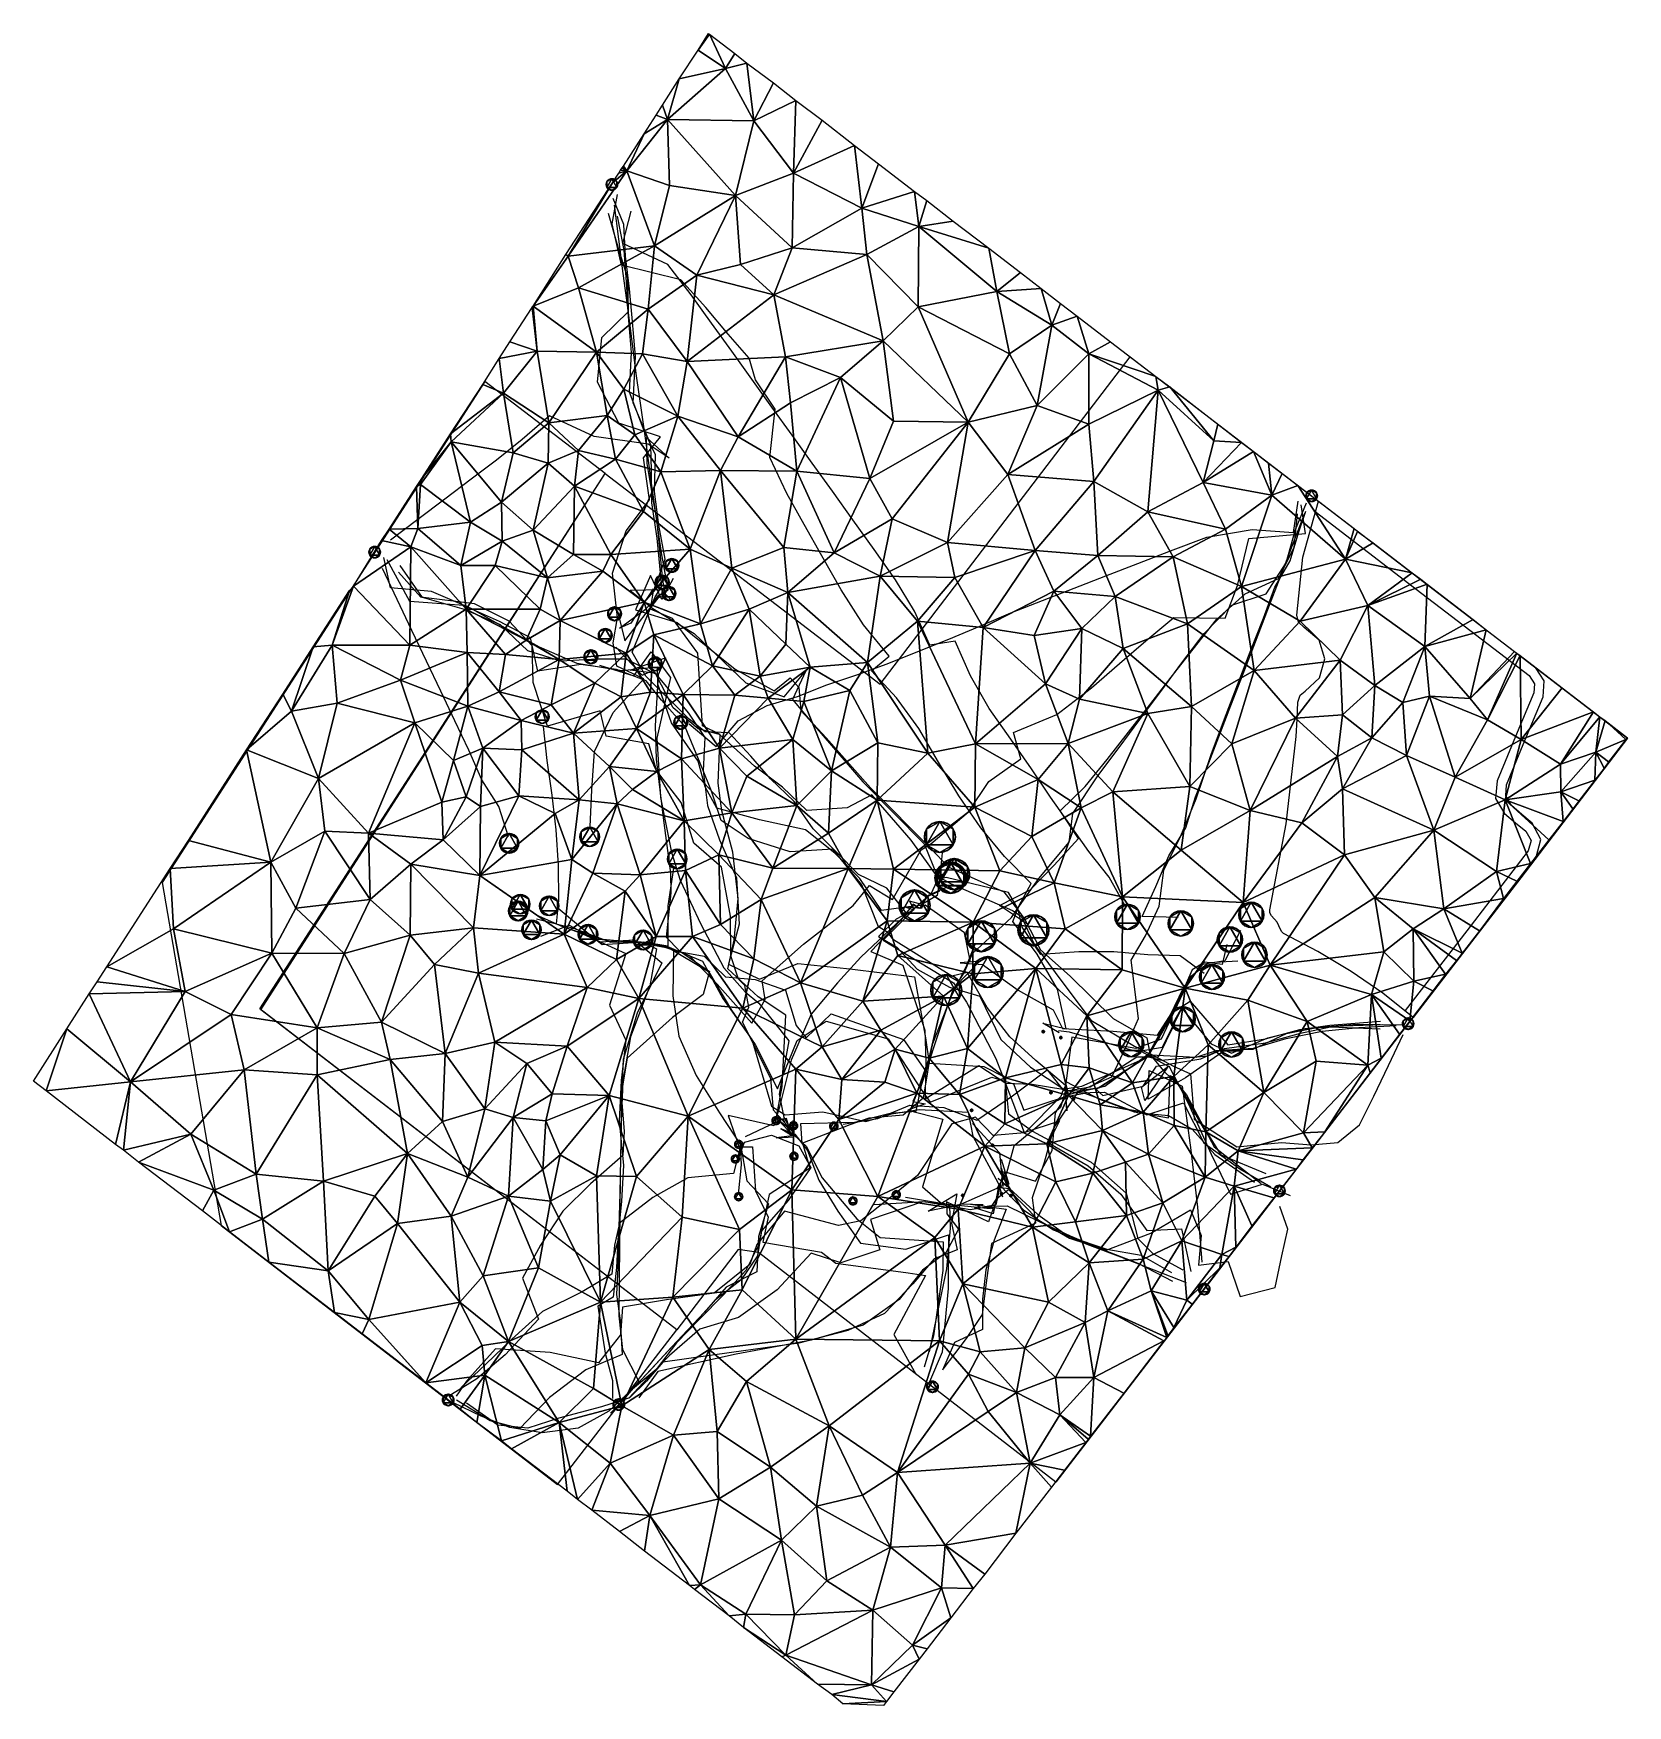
# Model space of a CAD drawing. Header units: metres. Extents: x -1474 to 1301, y -1635 to 1276.
import ezdxf

# ---------------------------------------------------------------- set-up
doc = ezdxf.new("R2010")
doc.units = ezdxf.units.M

msp = doc.modelspace()

# ---------------------------------------------------------------- linework, layer by layer
for p, q in [((-317, 1247, -2442), (-299, 1276, -2442)), ((-317, 1247, -2442), (-297, 1275, -2442)), ((-297, 1275, -2442), (-317, 1247, -2442)), ((-299, 1276, -2442), (-297, 1275, -2442)), ((-269, 1215, -2454), (-297, 1275, -2442)), ((-297, 1275, -2442), (-253, 1241, -2454)), ((-297, 1275, -2442), (-269, 1215, -2454)), ((-350, 1197, -2444), (-317, 1247, -2442)), ((-317, 1247, -2442), (-269, 1215, -2454)), ((-269, 1215, -2454), (-317, 1247, -2442)), ((-269, 1215, -2454), (-253, 1241, -2454)), ((-253, 1241, -2454), (-269, 1215, -2454)), ((-232, 1224, -2454), (-269, 1215, -2454)), ((-269, 1215, -2454), (-232, 1224, -2454)), ((-253, 1241, -2454), (-232, 1224, -2454)), ((-232, 1224, -2454), (-220, 1124, -2454)), ((-220, 1124, -2454), (-232, 1224, -2454)), ((-232, 1224, -2454), (-186, 1190, -2452)), ((-379, 1151, -2444), (-350, 1197, -2444)), ((-370, 1126, -2452), (-269, 1215, -2454)), ((-269, 1215, -2454), (-370, 1126, -2452)), ((-350, 1197, -2444), (-370, 1126, -2452)), ((-370, 1126, -2452), (-350, 1197, -2444)), ((-350, 1197, -2444), (-269, 1215, -2454)), ((-269, 1215, -2454), (-350, 1197, -2444)), ((-269, 1215, -2454), (-220, 1124, -2454)), ((-220, 1124, -2454), (-269, 1215, -2454)), ((-186, 1190, -2452), (-220, 1124, -2454)), ((-220, 1124, -2454), (-186, 1190, -2452)), ((-186, 1190, -2452), (-147, 1159, -2452)), ((-390, 1134, -2446), (-379, 1151, -2444)), ((-379, 1151, -2444), (-370, 1126, -2452)), ((-370, 1126, -2452), (-379, 1151, -2444)), ((-147, 1159, -2452), (-220, 1124, -2454)), ((-220, 1124, -2454), (-147, 1159, -2452)), ((-147, 1159, -2452), (-151, 1033, -2454)), ((-151, 1033, -2454), (-147, 1159, -2452)), ((-147, 1159, -2452), (-101, 1125, -2452)), ((-441, 1037, -2442), (-370, 1126, -2452)), ((-370, 1126, -2452), (-441, 1037, -2442)), ((-411, 1101, -2444), (-390, 1134, -2446)), ((-370, 1126, -2452), (-411, 1101, -2444)), ((-411, 1101, -2444), (-370, 1126, -2452)), ((-390, 1134, -2446), (-370, 1126, -2452)), ((-370, 1126, -2452), (-390, 1134, -2446)), ((-370, 1126, -2452), (-367, 1011, -2434)), ((-220, 1124, -2454), (-370, 1126, -2452)), ((-370, 1126, -2452), (-252, 994, -2454)), ((-367, 1011, -2434), (-370, 1126, -2452)), ((-370, 1126, -2452), (-220, 1124, -2454)), ((-252, 994, -2454), (-370, 1126, -2452)), ((-220, 1124, -2454), (-252, 994, -2454)), ((-252, 994, -2454), (-220, 1124, -2454)), ((-220, 1124, -2454), (-151, 1033, -2454)), ((-151, 1033, -2454), (-220, 1124, -2454)), ((-101, 1125, -2452), (-151, 1033, -2454)), ((-151, 1033, -2454), (-101, 1125, -2452)), ((-101, 1125, -2452), (-45, 1081, -2452)), ((-447, 1045, -2440), (-411, 1101, -2444)), ((-441, 1037, -2442), (-411, 1101, -2444)), ((-411, 1101, -2444), (-441, 1037, -2442)), ((-45, 1081, -2452), (-151, 1033, -2454)), ((-151, 1033, -2454), (-45, 1081, -2452)), ((-45, 1081, -2452), (-32, 972, -2444)), ((-32, 972, -2444), (-45, 1081, -2452)), ((-45, 1081, -2452), (-3, 1049, -2446)), ((-3, 1049, -2446), (-32, 972, -2444)), ((-32, 972, -2444), (-3, 1049, -2446)), ((-3, 1049, -2446), (60, 1001, -2446)), ((-543, 888, -2426), (-441, 1037, -2442)), ((-441, 1037, -2442), (-543, 888, -2426)), ((-474.07104, 1020.07104, -2500), (-475.66028, 1018, -2500)), ((-472, 1021.66016, -2500), (-474.07104, 1020.07104, -2500)), ((-469.5882, 1022.6592, -2500), (-472, 1021.66016, -2500)), ((-467, 1023, -2500), (-469.5882, 1022.6592, -2500)), ((-464.4118, 1022.6592, -2500), (-467, 1023, -2500)), ((-441, 1037, -2442), (-466, 1016, -2438)), ((-466, 1016, -2438), (-441, 1037, -2442)), ((-466, 1016, -2438), (-455, 1033, -2440)), ((-462, 1021.66016, -2500), (-464.4118, 1022.6592, -2500)), ((-459.92896, 1020.07104, -2500), (-462, 1021.66016, -2500)), ((-458.33972, 1018, -2500), (-459.92896, 1020.07104, -2500)), ((-455, 1033, -2440), (-452, 1038, -2440)), ((-441, 1037, -2442), (-455, 1033, -2440)), ((-455, 1033, -2440), (-441, 1037, -2442)), ((-452, 1038, -2440), (-449, 1042, -2442)), ((-452, 1038, -2440), (-441, 1037, -2442)), ((-441, 1037, -2442), (-452, 1038, -2440)), ((-449, 1042, -2442), (-447, 1045, -2440)), ((-449, 1042, -2442), (-441, 1037, -2442)), ((-441, 1037, -2442), (-449, 1042, -2442)), ((-447, 1045, -2440), (-441, 1037, -2442)), ((-441, 1037, -2442), (-447, 1045, -2440)), ((-441, 1037, -2442), (-393, 906, -2432)), ((-441, 1037, -2442), (-367, 1011, -2434)), ((-393, 906, -2432), (-441, 1037, -2442)), ((-367, 1011, -2434), (-441, 1037, -2442)), ((-151, 1033, -2454), (-252, 994, -2454)), ((-252, 994, -2454), (-151, 1033, -2454)), ((-151, 1033, -2454), (-153, 903, -2454)), ((-153, 903, -2454), (-151, 1033, -2454)), ((-151, 1033, -2454), (-32, 972, -2444)), ((-32, 972, -2444), (-151, 1033, -2454)), ((-547, 891, -2426), (-466, 1016, -2438)), ((-543, 888, -2426), (-466, 1016, -2438)), ((-466, 1016, -2438), (-543, 888, -2426)), ((-476.65924, 1015.58813, -2500), (-477, 1013, -2500)), ((-477, 1013, -2500), (-476.65924, 1010.41187, -2500)), ((-475.66028, 1018, -2500), (-476.65924, 1015.58813, -2500)), ((-476.65924, 1010.41187, -2500), (-475.66028, 1008, -2500)), ((-475.66028, 1008, -2500), (-474.07104, 1005.92896, -2500)), ((-474.07104, 1005.92896, -2500), (-472, 1004.33984, -2500)), ((-472, 1004.33984, -2500), (-469.5882, 1003.3408, -2500)), ((-469.5882, 1003.3408, -2500), (-467, 1003, -2500)), ((-467, 1003, -2500), (-464.4118, 1003.3408, -2500)), ((-466.37903, 944.6875, -2500), (-457.0542, 995.55005, -2500)), ((-464.4118, 1003.3408, -2500), (-462, 1004.33984, -2500)), ((-462, 1004.33984, -2500), (-459.92896, 1005.92896, -2500)), ((-459.92896, 1005.92896, -2500), (-458.33972, 1008, -2500)), ((-457.34076, 1015.58813, -2500), (-458.33972, 1018, -2500)), ((-458.33972, 1008, -2500), (-457.34076, 1010.41187, -2500)), ((-457, 1013, -2500), (-457.34076, 1015.58813, -2500)), ((-457.34076, 1010.41187, -2500), (-457, 1013, -2500)), ((-367, 1011, -2434), (-393, 906, -2432)), ((-393, 906, -2432), (-367, 1011, -2434)), ((-252, 994, -2454), (-393, 906, -2432)), ((-393, 906, -2432), (-252, 994, -2454)), ((-367, 1011, -2434), (-252, 994, -2454)), ((-252, 994, -2454), (-367, 1011, -2434)), ((-252, 994, -2454), (-319, 855, -2414)), ((-319, 855, -2414), (-252, 994, -2454)), ((-252, 994, -2454), (-243, 874, -2452)), ((-252, 994, -2454), (-153, 903, -2454)), ((-243, 874, -2452), (-252, 994, -2454)), ((-153, 903, -2454), (-252, 994, -2454)), ((-32, 972, -2444), (60, 1001, -2446)), ((60, 1001, -2446), (-32, 972, -2444)), ((60, 1001, -2446), (67, 940, -2452)), ((67, 940, -2452), (60, 1001, -2446)), ((60, 1001, -2446), (81, 985, -2448)), ((-454.1139, 897.71265, -2500), (-473.1278, 962.33105, -2500)), ((-446.21045, 943.59644, -2500), (-464.85114, 988.6255, -2500)), ((-454.79492, 917.7246, -2500), (-462.41565, 977.2119, -2500)), ((-448.16296, 910.0237, -2500), (-433.3388, 966.322, -2500)), ((-32, 972, -2444), (-153, 903, -2454)), ((-153, 903, -2454), (-32, 972, -2444)), ((-32, 972, -2444), (-23, 891, -2452)), ((-32, 972, -2444), (67, 940, -2452)), ((-23, 891, -2452), (-32, 972, -2444)), ((67, 940, -2452), (-32, 972, -2444)), ((81, 985, -2448), (67, 940, -2452)), ((67, 940, -2452), (81, 985, -2448)), ((81, 985, -2448), (127, 949, -2446)), ((-450.14307, 872.7842, -2500), (-466.37903, 944.6875, -2500)), ((-445.52588, 898.6189, -2500), (-457.3769, 957.6362, -2500)), ((-443.232, 887.9917, -2500), (-446.21045, 943.59644, -2500)), ((67, 940, -2452), (-23, 891, -2452)), ((-23, 891, -2452), (67, 940, -2452)), ((67, 940, -2452), (66, 800, -2452)), ((66, 800, -2452), (67, 940, -2452)), ((127, 949, -2446), (67, 940, -2452)), ((67, 940, -2452), (127, 949, -2446)), ((67, 940, -2452), (203, 827, -2450)), ((67, 940, -2452), (189, 902, -2444)), ((203, 827, -2450), (67, 940, -2452)), ((189, 902, -2444), (67, 940, -2452)), ((127, 949, -2446), (189, 902, -2444)), ((-543, 888, -2426), (-393, 906, -2432)), ((-393, 906, -2432), (-543, 888, -2426)), ((-393, 906, -2432), (-525, 833, -2416)), ((-525, 833, -2416), (-393, 906, -2432)), ((-447.18195, 858.2908, -2500), (-454.79492, 917.7246, -2500)), ((-369.81207, 873.4956, -2500), (-448.16296, 910.0237, -2500)), ((-393, 906, -2432), (-404, 796, -2430)), ((-404, 796, -2430), (-393, 906, -2432)), ((-393, 906, -2432), (-319, 855, -2414)), ((-319, 855, -2414), (-393, 906, -2432)), ((-153, 903, -2454), (-243, 874, -2452)), ((-243, 874, -2452), (-153, 903, -2454)), ((-153, 903, -2454), (-185, 821, -2438)), ((-185, 821, -2438), (-153, 903, -2454)), ((-23, 891, -2452), (-153, 903, -2454)), ((-153, 903, -2454), (-23, 891, -2452)), ((-604, 801, -2370), (-547, 891, -2426)), ((-604, 801, -2370), (-543, 888, -2426)), ((-543, 888, -2426), (-604, 801, -2370)), ((-547, 891, -2426), (-543, 888, -2426)), ((-543, 888, -2426), (-547, 891, -2426)), ((-543, 888, -2426), (-525, 833, -2416)), ((-525, 833, -2416), (-543, 888, -2426)), ((-439.04132, 849.874, -2500), (-454.1139, 897.71265, -2500)), ((-441.0196, 835.16284, -2500), (-445.52588, 898.6189, -2500)), ((-436.4546, 831.1821, -2500), (-443.232, 887.9917, -2500)), ((-328.96075, 820.9158, -2500), (-369.81207, 873.4956, -2500)), ((-243, 874, -2452), (-319, 855, -2414)), ((-319, 855, -2414), (-243, 874, -2452)), ((-243, 874, -2452), (-185, 821, -2438)), ((-185, 821, -2438), (-243, 874, -2452)), ((-23, 891, -2452), (-185, 821, -2438)), ((-185, 821, -2438), (-23, 891, -2452)), ((-23, 891, -2452), (5, 741, -2444)), ((-23, 891, -2452), (66, 800, -2452)), ((5, 741, -2444), (-23, 891, -2452)), ((66, 800, -2452), (-23, 891, -2452)), ((189, 902, -2444), (203, 827, -2450)), ((203, 827, -2450), (189, 902, -2444)), ((189, 902, -2444), (244, 860, -2442)), ((-346.91492, 847.29663, -2500), (-450.14307, 872.7842, -2500)), ((-439.57855, 798.9397, -2500), (-447.18195, 858.2908, -2500)), ((-438.10992, 791.819, -2500), (-439.04132, 849.874, -2500)), ((-319, 855, -2414), (-404, 796, -2430)), ((-404, 796, -2430), (-319, 855, -2414)), ((-303.40155, 798.7246, -2500), (-346.91492, 847.29663, -2500)), ((-319, 855, -2414), (-336, 705, -2436)), ((-336, 705, -2436), (-319, 855, -2414)), ((-185, 821, -2438), (-319, 855, -2414)), ((-319, 855, -2414), (-185, 821, -2438)), ((244, 860, -2442), (203, 827, -2450)), ((203, 827, -2450), (244, 860, -2442)), ((244, 860, -2442), (280, 832, -2438)), ((-525, 833, -2416), (-604, 801, -2370)), ((-604, 801, -2370), (-525, 833, -2416)), ((-525, 833, -2416), (-494, 721, -2406)), ((-525, 833, -2416), (-404, 796, -2430)), ((-494, 721, -2406), (-525, 833, -2416)), ((-404, 796, -2430), (-525, 833, -2416)), ((-438.46777, 790.42163, -2500), (-441.0196, 835.16284, -2500)), ((-431.6176, 780.902, -2500), (-436.4546, 831.1821, -2500)), ((-185, 821, -2438), (-336, 705, -2436)), ((-336, 705, -2436), (-185, 821, -2438)), ((-293.50812, 771.6052, -2500), (-328.96075, 820.9158, -2500)), ((-185, 821, -2438), (-165, 713, -2446)), ((-185, 821, -2438), (5, 741, -2444)), ((-165, 713, -2446), (-185, 821, -2438)), ((5, 741, -2444), (-185, 821, -2438)), ((203, 827, -2450), (66, 800, -2452)), ((66, 800, -2452), (203, 827, -2450)), ((280, 832, -2438), (203, 827, -2450)), ((203, 827, -2450), (280, 832, -2438)), ((203, 827, -2450), (225, 718, -2444)), ((203, 827, -2450), (299, 768, -2436)), ((225, 718, -2444), (203, 827, -2450)), ((299, 768, -2436), (203, 827, -2450)), ((280, 832, -2438), (299, 768, -2436)), ((299, 768, -2436), (280, 832, -2438)), ((280, 832, -2438), (314, 806, -2442)), ((-645, 739, -2358), (-606, 799, -2368)), ((-606, 800, -2368), (-604, 801, -2370)), ((-604, 801, -2370), (-606, 799, -2368)), ((-606, 799, -2368), (-604, 801, -2370)), ((-606, 799, -2368), (-606, 800, -2368)), ((-597, 723, -2358), (-606, 799, -2368)), ((-606, 799, -2368), (-597, 723, -2358)), ((-604, 801, -2370), (-494, 721, -2406)), ((-597, 723, -2358), (-604, 801, -2370)), ((-494, 721, -2406), (-604, 801, -2370)), ((-604, 801, -2370), (-597, 723, -2358)), ((-404, 796, -2430), (-494, 721, -2406)), ((-494, 721, -2406), (-404, 796, -2430)), ((-484.71283, 746.9027, -2500), (-438.10992, 791.819, -2500)), ((-431.97797, 739.5967, -2500), (-439.57855, 798.9397, -2500)), ((-433.15295, 720.63684, -2500), (-438.46777, 790.42163, -2500)), ((-404, 796, -2430), (-414, 718, -2416)), ((-414, 718, -2416), (-404, 796, -2430)), ((-404, 796, -2430), (-336, 705, -2436)), ((-336, 705, -2436), (-404, 796, -2430)), ((-264.5083, 752.6826, -2500), (-303.40155, 798.7246, -2500)), ((66, 800, -2452), (5, 741, -2444)), ((5, 741, -2444), (66, 800, -2452)), ((66, 800, -2452), (153, 599, -2444)), ((66, 800, -2452), (225, 718, -2444)), ((153, 599, -2444), (66, 800, -2452)), ((225, 718, -2444), (66, 800, -2452)), ((314, 806, -2442), (299, 768, -2436)), ((299, 768, -2436), (314, 806, -2442)), ((314, 806, -2442), (343, 784, -2448)), ((-425.82428, 713.76404, -2500), (-431.6176, 780.902, -2500)), ((-258.46527, 722.84656, -2500), (-293.50812, 771.6052, -2500)), ((299, 768, -2436), (225, 718, -2444)), ((225, 718, -2444), (299, 768, -2436)), ((299, 768, -2436), (273, 628, -2444)), ((273, 628, -2444), (299, 768, -2436)), ((343, 784, -2448), (299, 768, -2436)), ((299, 768, -2436), (343, 784, -2448)), ((299, 768, -2436), (363, 718, -2446)), ((363, 718, -2446), (299, 768, -2436)), ((343, 784, -2448), (363, 718, -2446)), ((363, 718, -2446), (343, 784, -2448)), ((343, 784, -2448), (401, 739, -2442)), ((-663, 710, -2358), (-645, 739, -2358)), ((-645, 739, -2358), (-597, 723, -2358)), ((-597, 723, -2358), (-645, 739, -2358)), ((-492.1006, 669.00696, -2500), (-484.71283, 746.9027, -2500)), ((-424.38257, 680.0995, -2500), (-431.97797, 739.5967, -2500)), ((-227.84326, 710.4994, -2500), (-264.5083, 752.6826, -2500)), ((-165, 713, -2446), (5, 741, -2444)), ((5, 741, -2444), (-165, 713, -2446)), ((5, 741, -2444), (-69, 677, -2440)), ((-69, 677, -2440), (5, 741, -2444)), ((5, 741, -2444), (23, 601, -2450)), ((5, 741, -2444), (153, 599, -2444)), ((23, 601, -2450), (5, 741, -2444)), ((153, 599, -2444), (5, 741, -2444)), ((401, 739, -2442), (363, 718, -2446)), ((363, 718, -2446), (401, 739, -2442)), ((401, 739, -2442), (480, 679, -2436)), ((-692, 665, -2366), (-663, 710, -2358)), ((-663, 710, -2358), (-597, 723, -2358)), ((-597, 723, -2358), (-663, 710, -2358)), ((-656, 650, -2370), (-663, 710, -2358)), ((-663, 710, -2358), (-656, 650, -2370)), ((-656, 650, -2370), (-597, 723, -2358)), ((-597, 723, -2358), (-656, 650, -2370)), ((-597, 723, -2358), (-577, 598, -2356)), ((-494, 721, -2406), (-597, 723, -2358)), ((-597, 723, -2358), (-494, 721, -2406)), ((-577, 598, -2356), (-597, 723, -2358)), ((-494, 721, -2406), (-577, 598, -2356)), ((-577, 598, -2356), (-494, 721, -2406)), ((-494, 721, -2406), (-475, 611, -2406)), ((-494, 721, -2406), (-446, 657, -2420)), ((-475, 611, -2406), (-494, 721, -2406)), ((-494, 721, -2406), (-414, 718, -2416)), ((-446, 657, -2420), (-494, 721, -2406)), ((-414, 718, -2416), (-494, 721, -2406)), ((-414, 718, -2416), (-446, 657, -2420)), ((-446, 657, -2420), (-414, 718, -2416)), ((-436.61816, 651.2268, -2500), (-433.15295, 720.63684, -2500)), ((-430.04785, 632.6339, -2500), (-425.82428, 713.76404, -2500)), ((-414, 718, -2416), (-352, 610, -2416)), ((-414, 718, -2416), (-336, 705, -2436)), ((-352, 610, -2416), (-414, 718, -2416)), ((-336, 705, -2436), (-414, 718, -2416)), ((-336, 705, -2436), (-352, 610, -2416)), ((-352, 610, -2416), (-336, 705, -2436)), ((-165, 713, -2446), (-336, 705, -2436)), ((-336, 705, -2436), (-165, 713, -2446)), ((-336, 705, -2436), (-247, 574, -2432)), ((-247, 574, -2432), (-336, 705, -2436)), ((-223.44763, 674.1234, -2500), (-258.46527, 722.84656, -2500)), ((-165, 713, -2446), (-247, 574, -2432)), ((-247, 574, -2432), (-165, 713, -2446)), ((-217.0094, 672.91223, -2500), (-227.84326, 710.4994, -2500)), ((-165, 713, -2446), (-156, 633, -2448)), ((-165, 713, -2446), (-69, 677, -2440)), ((-156, 633, -2448), (-165, 713, -2446)), ((-69, 677, -2440), (-165, 713, -2446)), ((0, 143, -2500), (435, 713, -2500)), ((225, 718, -2444), (153, 599, -2444)), ((153, 599, -2444), (225, 718, -2444)), ((225, 718, -2444), (273, 628, -2444)), ((273, 628, -2444), (225, 718, -2444)), ((363, 718, -2446), (273, 628, -2444)), ((273, 628, -2444), (363, 718, -2446)), ((363, 718, -2446), (363, 596, -2452)), ((363, 596, -2452), (363, 718, -2446)), ((363, 718, -2446), (484, 655, -2438)), ((480, 679, -2436), (363, 718, -2446)), ((484, 655, -2438), (363, 718, -2446)), ((363, 718, -2446), (480, 679, -2436)), ((435, 713, -2500), (1301, 49, -2500)), ((-688, 670, -2500), (-1250, -202, -2500)), ((-479, 510, -2500), (-688, 670, -2500)), ((-415.2859, 620.1647, -2500), (-424.38257, 680.0995, -2500)), ((-188.43054, 625.40027, -2500), (-223.44763, 674.1234, -2500)), ((-182.56873, 622.1085, -2500), (-217.0094, 672.91223, -2500)), ((-69, 677, -2440), (-156, 633, -2448)), ((-156, 633, -2448), (-69, 677, -2440)), ((-69, 677, -2440), (-145, 514, -2444)), ((-145, 514, -2444), (-69, 677, -2440)), ((-69, 677, -2440), (-18, 501, -2446)), ((-69, 677, -2440), (23, 601, -2450)), ((-18, 501, -2446), (-69, 677, -2440)), ((23, 601, -2450), (-69, 677, -2440)), ((480, 679, -2436), (484, 655, -2438)), ((484, 655, -2438), (480, 679, -2436)), ((480, 679, -2436), (504, 661, -2438)), ((-748, 579, -2372), (-692, 665, -2366)), ((-656, 650, -2370), (-748, 579, -2372)), ((-748, 579, -2372), (-656, 650, -2370)), ((-747, 565, -2372), (-656, 650, -2370)), ((-656, 650, -2370), (-747, 565, -2372)), ((-692, 665, -2366), (-656, 650, -2370)), ((-656, 650, -2370), (-692, 665, -2366)), ((-656, 650, -2370), (-639, 546, -2366)), ((-656, 650, -2370), (-577, 598, -2356)), ((-639, 546, -2366), (-656, 650, -2370)), ((-577, 598, -2356), (-656, 650, -2370)), ((-454.86096, 597.4905, -2500), (-492.1006, 669.00696, -2500)), ((-446, 657, -2420), (-475, 611, -2406)), ((-475, 611, -2406), (-446, 657, -2420)), ((-446, 657, -2420), (-427, 577, -2408)), ((-446, 657, -2420), (-352, 610, -2416)), ((-427, 577, -2408), (-446, 657, -2420)), ((-352, 610, -2416), (-446, 657, -2420)), ((-411.0976, 583.96643, -2500), (-436.61816, 651.2268, -2500)), ((484, 655, -2438), (363, 596, -2452)), ((363, 596, -2452), (484, 655, -2438)), ((484, 655, -2438), (372, 496, -2446)), ((372, 496, -2446), (484, 655, -2438)), ((484, 655, -2438), (466, 443, -2434)), ((466, 443, -2434), (484, 655, -2438)), ((504, 661, -2438), (484, 655, -2438)), ((484, 655, -2438), (504, 661, -2438)), ((484, 655, -2438), (562, 494, -2434)), ((484, 655, -2438), (581, 567, -2424)), ((562, 494, -2434), (484, 655, -2438)), ((581, 567, -2424), (484, 655, -2438)), ((504, 661, -2438), (581, 567, -2424)), ((581, 567, -2424), (504, 661, -2438)), ((504, 661, -2438), (588, 596, -2428)), ((-399.13684, 559.9546, -2500), (-430.04785, 632.6339, -2500)), ((-406.71045, 559.0117, -2500), (-415.2859, 620.1647, -2500)), ((-156, 633, -2448), (-247, 574, -2432)), ((-247, 574, -2432), (-156, 633, -2448)), ((-192.07068, 537.5248, -2500), (-182.56873, 622.1085, -2500)), ((-153.41211, 576.6742, -2500), (-188.43054, 625.40027, -2500)), ((-156, 633, -2448), (-145, 514, -2444)), ((-145, 514, -2444), (-156, 633, -2448)), ((273, 628, -2444), (153, 599, -2444)), ((153, 599, -2444), (273, 628, -2444)), ((273, 628, -2444), (222, 508, -2442)), ((222, 508, -2442), (273, 628, -2444)), ((273, 628, -2444), (363, 596, -2452)), ((363, 596, -2452), (273, 628, -2444)), ((-577, 598, -2356), (-639, 546, -2366)), ((-639, 546, -2366), (-577, 598, -2356)), ((-575.7356, 610.0265, -2500), (-623.1626, 569.1854, -2500)), ((-577, 598, -2356), (-578, 528, -2376)), ((-578, 528, -2376), (-577, 598, -2356)), ((-577, 598, -2356), (-475, 611, -2406)), ((-475, 611, -2406), (-577, 598, -2356)), ((-577, 598, -2356), (-525, 550, -2370)), ((-525, 550, -2370), (-577, 598, -2356)), ((-497.68665, 574.5818, -2500), (-575.7356, 610.0265, -2500)), ((-475, 611, -2406), (-525, 550, -2370)), ((-525, 550, -2370), (-475, 611, -2406)), ((-475, 611, -2406), (-461, 535, -2406)), ((-475, 611, -2406), (-427, 577, -2408)), ((-461, 535, -2406), (-475, 611, -2406)), ((-427, 577, -2408), (-475, 611, -2406)), ((-382.38464, 573.9264, -2500), (-454.86096, 597.4905, -2500)), ((-352, 610, -2416), (-427, 577, -2408)), ((-427, 577, -2408), (-352, 610, -2416)), ((-391.22412, 542.4243, -2500), (-411.0976, 583.96643, -2500)), ((-352, 610, -2416), (-382, 513, -2426)), ((-382, 513, -2426), (-352, 610, -2416)), ((-352, 610, -2416), (-278, 515, -2442)), ((-352, 610, -2416), (-247, 574, -2432)), ((-278, 515, -2442), (-352, 610, -2416)), ((-247, 574, -2432), (-352, 610, -2416)), ((23, 601, -2450), (-18, 501, -2446)), ((-18, 501, -2446), (23, 601, -2450)), ((153, 599, -2444), (-18, 501, -2446)), ((-18, 501, -2446), (153, 599, -2444)), ((153, 599, -2444), (21, 431, -2448)), ((21, 431, -2448), (153, 599, -2444)), ((153, 599, -2444), (23, 601, -2450)), ((23, 601, -2450), (153, 599, -2444)), ((153, 599, -2444), (117, 390, -2434)), ((117, 390, -2434), (153, 599, -2444)), ((153, 599, -2444), (222, 508, -2442)), ((222, 508, -2442), (153, 599, -2444)), ((363, 596, -2452), (222, 508, -2442)), ((222, 508, -2442), (363, 596, -2452)), ((363, 596, -2452), (372, 496, -2446)), ((372, 496, -2446), (363, 596, -2452)), ((588, 596, -2428), (581, 567, -2424)), ((581, 567, -2424), (588, 596, -2428)), ((588, 596, -2428), (629, 564, -2430)), ((-800, 491, -2360), (-747, 565, -2372)), ((-747, 565, -2372), (-800, 491, -2360)), ((-798, 501, -2360), (-748, 579, -2372)), ((-798, 501, -2360), (-747, 565, -2372)), ((-747, 565, -2372), (-798, 501, -2360)), ((-748, 579, -2372), (-747, 565, -2372)), ((-747, 565, -2372), (-748, 579, -2372)), ((-747, 565, -2372), (-713, 425, -2366)), ((-747, 565, -2372), (-659, 460, -2362)), ((-713, 425, -2366), (-747, 565, -2372)), ((-747, 565, -2372), (-639, 546, -2366)), ((-659, 460, -2362), (-747, 565, -2372)), ((-639, 546, -2366), (-747, 565, -2372)), ((-623.1626, 569.1854, -2500), (-667.8981, 532.9022, -2500)), ((-403.85645, 560.9369, -2500), (-497.68665, 574.5818, -2500)), ((-427, 577, -2408), (-461, 535, -2406)), ((-461, 535, -2406), (-427, 577, -2408)), ((-427, 577, -2408), (-382, 513, -2426)), ((-382, 513, -2426), (-427, 577, -2408)), ((-411.7674, 537.296, -2500), (-382.38464, 573.9264, -2500)), ((-398.86774, 497.40515, -2500), (-406.71045, 559.0117, -2500)), ((-405.38556, 527.02905, -2500), (-406.56915, 572.7289, -2500)), ((-406.56915, 572.7289, -2500), (-367.36993, 536.5884, -2500)), ((-367.36993, 536.5884, -2500), (-403.85645, 560.9369, -2500)), ((-398.0503, 514.41907, -2500), (-399.13684, 559.9546, -2500)), ((-247, 574, -2432), (-278, 515, -2442)), ((-278, 515, -2442), (-247, 574, -2432)), ((-247, 574, -2432), (-145, 514, -2444)), ((-145, 514, -2444), (-247, 574, -2432)), ((-118.369385, 527.9159, -2500), (-153.41211, 576.6742, -2500)), ((581, 567, -2424), (562, 494, -2434)), ((562, 494, -2434), (581, 567, -2424)), ((629, 564, -2430), (562, 494, -2434)), ((562, 494, -2434), (629, 564, -2430)), ((581, 567, -2424), (629, 564, -2430)), ((629, 564, -2430), (581, 567, -2424)), ((629, 564, -2430), (650, 548, -2436)), ((-667.8981, 532.9022, -2500), (-712.1543, 499.8462, -2500)), ((-639, 546, -2366), (-659, 460, -2362)), ((-659, 460, -2362), (-639, 546, -2366)), ((-578, 528, -2376), (-659, 460, -2362)), ((-659, 460, -2362), (-578, 528, -2376)), ((-639, 546, -2366), (-578, 528, -2376)), ((-578, 528, -2376), (-639, 546, -2366)), ((-578, 528, -2376), (-604, 411, -2346)), ((-604, 411, -2346), (-578, 528, -2376)), ((-525, 550, -2370), (-578, 528, -2376)), ((-578, 528, -2376), (-525, 550, -2370)), ((-578, 528, -2376), (-532, 488, -2366)), ((-532, 488, -2366), (-578, 528, -2376)), ((-525, 550, -2370), (-532, 488, -2366)), ((-532, 488, -2366), (-525, 550, -2370)), ((-461, 535, -2406), (-532, 488, -2366)), ((-532, 488, -2366), (-461, 535, -2406)), ((-525, 550, -2370), (-461, 535, -2406)), ((-461, 535, -2406), (-525, 550, -2370)), ((-461, 535, -2406), (-412, 444, -2416)), ((-461, 535, -2406), (-382, 513, -2426)), ((-412, 444, -2416), (-461, 535, -2406)), ((-382, 513, -2426), (-461, 535, -2406)), ((-401.80878, 463.83997, -2500), (-411.7674, 537.296, -2500)), ((-396.56226, 471.43054, -2500), (-405.38556, 527.02905, -2500)), ((-392.8725, 478.6488, -2500), (-391.22412, 542.4243, -2500)), ((-162.73901, 474.8075, -2500), (-192.07068, 537.5248, -2500)), ((-83.186646, 478.96265, -2500), (-118.369385, 527.9159, -2500)), ((650, 548, -2436), (562, 494, -2434)), ((562, 494, -2434), (650, 548, -2436)), ((650, 548, -2436), (682, 472, -2414)), ((682, 472, -2414), (650, 548, -2436)), ((650, 548, -2436), (676, 528, -2428)), ((676, 528, -2428), (682, 472, -2414)), ((682, 472, -2414), (676, 528, -2428)), ((676, 528, -2428), (700, 510, -2416)), ((-1080, -422, -2500), (-479, 510, -2500)), ((-1078, -424, -2500), (-479, 510, -2500)), ((-807, 487, -2362), (-798, 501, -2360)), ((-798, 501, -2360), (-800, 491, -2360)), ((-800, 491, -2360), (-798, 501, -2360)), ((-712.1543, 499.8462, -2500), (-757.86646, 465.28943, -2500)), ((-479, 510, -2500), (0, 143, -2500)), ((-382, 513, -2426), (-412, 444, -2416)), ((-412, 444, -2416), (-382, 513, -2426)), ((-389.80316, 435.5017, -2500), (-398.86774, 497.40515, -2500)), ((-397.30164, 458.59973, -2500), (-398.0503, 514.41907, -2500)), ((-278, 515, -2442), (-382, 513, -2426)), ((-382, 513, -2426), (-278, 515, -2442)), ((-382, 513, -2426), (-331, 378, -2416)), ((-331, 378, -2416), (-382, 513, -2426)), ((-278, 515, -2442), (-331, 378, -2416)), ((-331, 378, -2416), (-278, 515, -2442)), ((-278, 515, -2442), (-258, 345, -2418)), ((-278, 515, -2442), (-168, 381, -2418)), ((-258, 345, -2418), (-278, 515, -2442)), ((-145, 514, -2444), (-278, 515, -2442)), ((-278, 515, -2442), (-145, 514, -2444)), ((-168, 381, -2418), (-278, 515, -2442)), ((-145, 514, -2444), (-168, 381, -2418)), ((-168, 381, -2418), (-145, 514, -2444)), ((-145, 514, -2444), (-80, 372, -2442)), ((-145, 514, -2444), (-18, 501, -2446)), ((-80, 372, -2442), (-145, 514, -2444)), ((-18, 501, -2446), (-145, 514, -2444)), ((-18, 501, -2446), (-80, 372, -2442)), ((-80, 372, -2442), (-18, 501, -2446)), ((-18, 501, -2446), (21, 431, -2448)), ((21, 431, -2448), (-18, 501, -2446)), ((222, 508, -2442), (117, 390, -2434)), ((117, 390, -2434), (222, 508, -2442)), ((222, 508, -2442), (270, 376, -2430)), ((222, 508, -2442), (372, 496, -2446)), ((270, 376, -2430), (222, 508, -2442)), ((372, 496, -2446), (222, 508, -2442)), ((372, 496, -2446), (270, 376, -2430)), ((270, 376, -2430), (372, 496, -2446)), ((372, 496, -2446), (379, 367, -2436)), ((372, 496, -2446), (466, 443, -2434)), ((379, 367, -2436), (372, 496, -2446)), ((466, 443, -2434), (372, 496, -2446)), ((700, 510, -2416), (682, 472, -2414)), ((682, 472, -2414), (700, 510, -2416)), ((700, 510, -2416), (727, 489, -2412)), ((-855, 413, -2362), (-807, 487, -2362)), ((-807, 487, -2362), (-800, 491, -2360)), ((-800, 491, -2360), (-807, 487, -2362)), ((-805, 414, -2358), (-807, 487, -2362)), ((-807, 487, -2362), (-805, 414, -2358)), ((-805, 414, -2358), (-800, 491, -2360)), ((-800, 491, -2360), (-805, 414, -2358)), ((-800, 491, -2360), (-713, 425, -2366)), ((-713, 425, -2366), (-800, 491, -2360)), ((-532, 488, -2366), (-604, 411, -2346)), ((-604, 411, -2346), (-532, 488, -2366)), ((-532, 488, -2366), (-534, 369, -2338)), ((-534, 369, -2338), (-532, 488, -2366)), ((-532, 488, -2366), (-469, 369, -2350)), ((-532, 488, -2366), (-412, 444, -2416)), ((-469, 369, -2350), (-532, 488, -2366)), ((-412, 444, -2416), (-532, 488, -2366)), ((-388.79083, 430.5758, -2500), (-396.56226, 471.43054, -2500)), ((-385.09448, 420.07812, -2500), (-392.8725, 478.6488, -2500)), ((-132.30603, 420.87036, -2500), (-162.73901, 474.8075, -2500)), ((-47.43213, 429.21265, -2500), (-83.186646, 478.96265, -2500)), ((562, 494, -2434), (466, 443, -2434)), ((466, 443, -2434), (562, 494, -2434)), ((562, 494, -2434), (601, 413, -2442)), ((562, 494, -2434), (682, 472, -2414)), ((601, 413, -2442), (562, 494, -2434)), ((682, 472, -2414), (562, 494, -2434)), ((682, 472, -2414), (601, 413, -2442)), ((601, 413, -2442), (682, 472, -2414)), ((682, 472, -2414), (629, 313, -2440)), ((629, 313, -2440), (682, 472, -2414)), ((727, 489, -2412), (682, 472, -2414)), ((682, 472, -2414), (727, 489, -2412)), ((682, 472, -2414), (810, 361, -2428)), ((810, 361, -2428), (682, 472, -2414)), ((727, 489, -2412), (810, 361, -2428)), ((727, 489, -2412), (825, 414, -2420)), ((810, 361, -2428), (727, 489, -2412)), ((741.3407, 473.58813, -2500), (741, 471, -2500)), ((741, 471, -2500), (741.3407, 468.41187, -2500)), ((742.3397, 476, -2500), (741.3407, 473.58813, -2500)), ((741.3407, 468.41187, -2500), (742.3397, 466, -2500)), ((743.92896, 478.07104, -2500), (742.3397, 476, -2500)), ((742.3397, 466, -2500), (743.92896, 463.92896, -2500)), ((746, 479.66028, -2500), (743.92896, 478.07104, -2500)), ((748.41187, 480.6593, -2500), (746, 479.66028, -2500)), ((751, 481, -2500), (748.41187, 480.6593, -2500)), ((753.58813, 480.6593, -2500), (751, 481, -2500)), ((756, 479.66028, -2500), (753.58813, 480.6593, -2500)), ((758.07104, 478.07104, -2500), (756, 479.66028, -2500)), ((759.6603, 476, -2500), (758.07104, 478.07104, -2500)), ((758.07104, 463.92896, -2500), (759.6603, 466, -2500)), ((760.6593, 473.58813, -2500), (759.6603, 476, -2500)), ((759.6603, 466, -2500), (760.6593, 468.41187, -2500)), ((761, 471, -2500), (760.6593, 473.58813, -2500)), ((760.6593, 468.41187, -2500), (761, 471, -2500)), ((-757.86646, 465.28943, -2500), (-805.07416, 429.7555, -2500)), ((-659, 460, -2362), (-713, 425, -2366)), ((-713, 425, -2366), (-659, 460, -2362)), ((-659, 460, -2362), (-658, 392, -2356)), ((-659, 460, -2362), (-604, 411, -2346)), ((-658, 392, -2356), (-659, 460, -2362)), ((-604, 411, -2346), (-659, 460, -2362)), ((-412, 444, -2416), (-469, 369, -2350)), ((-469, 369, -2350), (-412, 444, -2416)), ((-442.16626, 410.0337, -2500), (-401.80878, 463.83997, -2500)), ((-412, 444, -2416), (-331, 378, -2416)), ((-331, 378, -2416), (-412, 444, -2416)), ((-388.25134, 397.50037, -2500), (-397.30164, 458.59973, -2500)), ((466, 443, -2434), (379, 367, -2436)), ((379, 367, -2436), (466, 443, -2434)), ((466, 443, -2434), (510, 365, -2444)), ((466, 443, -2434), (601, 413, -2442)), ((510, 365, -2444), (466, 443, -2434)), ((601, 413, -2442), (466, 443, -2434)), ((717.89575, 385.03223, -2500), (739.45667, 441.02344, -2500)), ((719.3473, 407.46973, -2500), (727.40625, 461.84326, -2500)), ((720.85486, 381.11255, -2500), (726.724, 439.7682, -2500)), ((722.9486, 412.45154, -2500), (742.40027, 459.0161, -2500)), ((729.1886, 409.8241, -2500), (741.23303, 444.1848, -2500)), ((740.08386, 405.2284, -2500), (733.05896, 455.4005, -2500)), ((736, 364, -2500), (763, 462, -2500)), ((743.92896, 463.92896, -2500), (746, 462.33972, -2500)), ((746, 462.33972, -2500), (748.41187, 461.3407, -2500)), ((748.41187, 461.3407, -2500), (751, 461, -2500)), ((751, 461, -2500), (753.58813, 461.3407, -2500)), ((753.58813, 461.3407, -2500), (756, 462.33972, -2500)), ((756, 462.33972, -2500), (758.07104, 463.92896, -2500)), ((757, 444, -2500), (943, 301, -2500)), ((763, 462, -2500), (1032, 255, -2500)), ((-868, 393, -2366), (-855, 413, -2362)), ((-855, 413, -2362), (-805, 414, -2358)), ((-805, 414, -2358), (-855, 413, -2362)), ((-817, 382, -2366), (-855, 413, -2362)), ((-855, 413, -2362), (-817, 382, -2366)), ((-805.07416, 429.7555, -2500), (-852.57715, 393.6748, -2500)), ((-817, 382, -2366), (-805, 414, -2358)), ((-805, 414, -2358), (-817, 382, -2366)), ((-713, 425, -2366), (-805, 414, -2358)), ((-805, 414, -2358), (-713, 425, -2366)), ((-805, 414, -2358), (-730, 350, -2366)), ((-730, 350, -2366), (-805, 414, -2358)), ((-713, 425, -2366), (-730, 350, -2366)), ((-730, 350, -2366), (-713, 425, -2366)), ((-713, 425, -2366), (-658, 392, -2356)), ((-658, 392, -2356), (-713, 425, -2366)), ((-604, 411, -2346), (-658, 392, -2356)), ((-658, 392, -2356), (-604, 411, -2346)), ((-604, 411, -2346), (-579, 328, -2346)), ((-604, 411, -2346), (-534, 369, -2338)), ((-579, 328, -2346), (-604, 411, -2346)), ((-534, 369, -2338), (-604, 411, -2346)), ((-466.20752, 336.60046, -2500), (-442.16626, 410.0337, -2500)), ((-380.74927, 371.65002, -2500), (-389.80316, 435.5017, -2500)), ((-382.9936, 372.323, -2500), (-388.79083, 430.5758, -2500)), ((-374.13562, 360.5171, -2500), (-385.09448, 420.07812, -2500)), ((-101.53027, 366.4292, -2500), (-132.30603, 420.87036, -2500)), ((21, 431, -2448), (-80, 372, -2442)), ((-80, 372, -2442), (21, 431, -2448)), ((-10.465332, 377.73633, -2500), (-47.43213, 429.21265, -2500)), ((21, 431, -2448), (0, 331, -2428)), ((0, 331, -2428), (21, 431, -2448)), ((21, 431, -2448), (117, 390, -2434)), ((117, 390, -2434), (21, 431, -2448)), ((601, 413, -2442), (510, 365, -2444)), ((510, 365, -2444), (601, 413, -2442)), ((568.3275, 398.9331, -2500), (647.7926, 412.5796, -2500)), ((601, 413, -2442), (629, 313, -2440)), ((629, 313, -2440), (601, 413, -2442)), ((647.7926, 412.5796, -2500), (719.3473, 407.46973, -2500)), ((706.4856, 354.39148, -2500), (722.9486, 412.45154, -2500)), ((713.59973, 357.64783, -2500), (729.1886, 409.8241, -2500)), ((810, 361, -2428), (825, 414, -2420)), ((825, 414, -2420), (810, 361, -2428)), ((831, 409, -2420), (810, 361, -2428)), ((810, 361, -2428), (831, 409, -2420)), ((825, 414, -2420), (831, 409, -2420)), ((831, 409, -2420), (858, 389, -2408)), ((-917, 314, -2370), (-868, 393, -2366)), ((-917, 314, -2370), (-817, 382, -2366)), ((-817, 382, -2366), (-917, 314, -2370)), ((-887.07104, 380.07104, -2500), (-888.6603, 378, -2500)), ((-885, 381.66028, -2500), (-887.07104, 380.07104, -2500)), ((-882.5882, 382.6593, -2500), (-885, 381.66028, -2500)), ((-880, 383, -2500), (-882.5882, 382.6593, -2500)), ((-877.4118, 382.6593, -2500), (-880, 383, -2500)), ((-875, 381.66028, -2500), (-877.4118, 382.6593, -2500)), ((-872.92896, 380.07104, -2500), (-875, 381.66028, -2500)), ((-871.3397, 378, -2500), (-872.92896, 380.07104, -2500)), ((-868, 393, -2366), (-817, 382, -2366)), ((-817, 382, -2366), (-868, 393, -2366)), ((-817, 382, -2366), (-819, 211, -2374)), ((-819, 211, -2374), (-817, 382, -2366)), ((-730, 350, -2366), (-817, 382, -2366)), ((-817, 382, -2366), (-721, 274, -2374)), ((-817, 382, -2366), (-730, 350, -2366)), ((-721, 274, -2374), (-817, 382, -2366)), ((-658, 392, -2356), (-730, 350, -2366)), ((-730, 350, -2366), (-658, 392, -2356)), ((-658, 392, -2356), (-670, 350, -2368)), ((-670, 350, -2368), (-658, 392, -2356)), ((-658, 392, -2356), (-579, 328, -2346)), ((-579, 328, -2346), (-658, 392, -2356)), ((-380.15106, 313.1526, -2500), (-388.25134, 397.50037, -2500)), ((-168, 381, -2418), (-258, 345, -2418)), ((-258, 345, -2418), (-168, 381, -2418)), ((-168, 381, -2418), (-161, 303, -2432)), ((-168, 381, -2418), (-80, 372, -2442)), ((-161, 303, -2432), (-168, 381, -2418)), ((-80, 372, -2442), (-168, 381, -2418)), ((117, 390, -2434), (0, 331, -2428)), ((0, 331, -2428), (117, 390, -2434)), ((117, 390, -2434), (130, 329, -2442)), ((117, 390, -2434), (270, 376, -2430)), ((130, 329, -2442), (117, 390, -2434)), ((270, 376, -2430), (117, 390, -2434)), ((505.3822, 375.39136, -2500), (568.3275, 398.9331, -2500)), ((621.70996, 314.735, -2500), (641.531, 396.65845, -2500)), ((641.531, 396.65845, -2500), (740.08386, 405.2284, -2500)), ((693.2058, 326.90955, -2500), (720.85486, 381.11255, -2500)), ((696.3357, 329.04102, -2500), (717.89575, 385.03223, -2500)), ((858, 389, -2408), (810, 361, -2428)), ((810, 361, -2428), (858, 389, -2408)), ((858, 389, -2408), (926, 337, -2412)), ((-889.6593, 375.58813, -2500), (-890, 373, -2500)), ((-890, 373, -2500), (-889.6593, 370.41187, -2500)), ((-888.6603, 378, -2500), (-889.6593, 375.58813, -2500)), ((-889.6593, 370.41187, -2500), (-888.6603, 368, -2500)), ((-888.6603, 368, -2500), (-887.07104, 365.92896, -2500)), ((-887.07104, 365.92896, -2500), (-885, 364.33972, -2500)), ((-885, 364.33972, -2500), (-882.5882, 363.3407, -2500)), ((-882.5882, 363.3407, -2500), (-880, 363, -2500)), ((-880, 363, -2500), (-877.4118, 363.3407, -2500)), ((-877.4118, 363.3407, -2500), (-875, 364.33972, -2500)), ((-875, 364.33972, -2500), (-872.92896, 365.92896, -2500)), ((-872.92896, 365.92896, -2500), (-871.3397, 368, -2500)), ((-870.3407, 375.58813, -2500), (-871.3397, 378, -2500)), ((-871.3397, 368, -2500), (-870.3407, 370.41187, -2500)), ((-870, 373, -2500), (-870.3407, 375.58813, -2500)), ((-870.3407, 370.41187, -2500), (-870, 373, -2500)), ((-852.5525, 310.98938, -2500), (-863.9315, 363.62354, -2500)), ((-818.8941, 286.92786, -2500), (-858.4324, 359.7058, -2500)), ((-796.4764, 294.25256, -2500), (-835.5564, 349.8567, -2500)), ((-730, 350, -2366), (-721, 274, -2374)), ((-670, 350, -2368), (-730, 350, -2366)), ((-730, 350, -2366), (-670, 350, -2368)), ((-721, 274, -2374), (-730, 350, -2366)), ((-670, 350, -2368), (-721, 274, -2374)), ((-721, 274, -2374), (-670, 350, -2368)), ((-670, 350, -2368), (-592, 274, -2366)), ((-670, 350, -2368), (-579, 328, -2346)), ((-592, 274, -2366), (-670, 350, -2368)), ((-579, 328, -2346), (-670, 350, -2368)), ((-534, 369, -2338), (-579, 328, -2346)), ((-579, 328, -2346), (-534, 369, -2338)), ((-534, 369, -2338), (-483, 340, -2336)), ((-534, 369, -2338), (-469, 369, -2350)), ((-483, 340, -2336), (-534, 369, -2338)), ((-469, 369, -2350), (-534, 369, -2338)), ((-469, 369, -2350), (-483, 340, -2336)), ((-483, 340, -2336), (-469, 369, -2350)), ((-331, 378, -2416), (-469, 369, -2350)), ((-469, 369, -2350), (-331, 378, -2416)), ((-469, 369, -2350), (-411, 286, -2358)), ((-411, 286, -2358), (-469, 369, -2350)), ((-331, 378, -2416), (-411, 286, -2358)), ((-411, 286, -2358), (-331, 378, -2416)), ((-394.6568, 304.8081, -2500), (-374.13562, 360.5171, -2500)), ((-378.39697, 323.61072, -2500), (-382.9936, 372.323, -2500)), ((-368.89844, 307.6488, -2500), (-380.74927, 371.65002, -2500)), ((-374.22382, 353.057, -2500), (-374.6327, 349.95117, -2500)), ((-374.6327, 349.95117, -2500), (-374.22382, 346.84534, -2500)), ((-373.02502, 355.95117, -2500), (-374.22382, 353.057, -2500)), ((-371.11798, 358.4364, -2500), (-373.02502, 355.95117, -2500)), ((-368.6327, 360.3435, -2500), (-371.11798, 358.4364, -2500)), ((-365.73853, 361.54224, -2500), (-368.6327, 360.3435, -2500)), ((-362.6327, 361.95117, -2500), (-365.73853, 361.54224, -2500)), ((-359.52686, 361.54224, -2500), (-362.6327, 361.95117, -2500)), ((-356.6327, 360.3435, -2500), (-359.52686, 361.54224, -2500)), ((-354.1474, 358.4364, -2500), (-356.6327, 360.3435, -2500)), ((-352.24042, 355.95117, -2500), (-354.1474, 358.4364, -2500)), ((-351.04156, 353.057, -2500), (-352.24042, 355.95117, -2500)), ((-350.6327, 349.95117, -2500), (-351.04156, 353.057, -2500)), ((-351.04156, 346.84534, -2500), (-350.6327, 349.95117, -2500)), ((-331, 378, -2416), (-313, 248, -2386)), ((-331, 378, -2416), (-258, 345, -2418)), ((-313, 248, -2386), (-331, 378, -2416)), ((-258, 345, -2418), (-331, 378, -2416)), ((-80, 372, -2442), (-161, 303, -2432)), ((-161, 303, -2432), (-80, 372, -2442)), ((-67.91748, 307.56567, -2500), (-101.53027, 366.4292, -2500)), ((-80, 372, -2442), (0, 331, -2428)), ((0, 331, -2428), (-80, 372, -2442)), ((26.68982, 324.95007, -2500), (-10.465332, 377.73633, -2500)), ((270, 376, -2430), (130, 329, -2442)), ((130, 329, -2442), (270, 376, -2430)), ((270, 376, -2430), (179, 242, -2432)), ((179, 242, -2432), (270, 376, -2430)), ((270, 376, -2430), (302, 305, -2426)), ((270, 376, -2430), (379, 367, -2436)), ((302, 305, -2426), (270, 376, -2430)), ((379, 367, -2436), (270, 376, -2430)), ((379, 367, -2436), (302, 305, -2426)), ((302, 305, -2426), (379, 367, -2436)), ((379, 367, -2436), (409, 296, -2444)), ((379, 367, -2436), (510, 365, -2444)), ((409, 296, -2444), (379, 367, -2436)), ((510, 365, -2444), (379, 367, -2436)), ((392.75415, 331.55933, -2500), (448.44653, 353.23596, -2500)), ((510, 365, -2444), (409, 296, -2444)), ((409, 296, -2444), (510, 365, -2444)), ((448.44653, 353.23596, -2500), (505.3822, 375.39136, -2500)), ((510, 365, -2444), (535, 248, -2428)), ((510, 365, -2444), (629, 313, -2440)), ((535, 248, -2428), (510, 365, -2444)), ((629, 313, -2440), (510, 365, -2444)), ((810, 361, -2428), (629, 313, -2440)), ((629, 313, -2440), (810, 361, -2428)), ((672.04785, 300.35083, -2500), (706.4856, 354.39148, -2500)), ((687.0139, 311.95325, -2500), (713.59973, 357.64783, -2500)), ((725, 263, -2500), (736, 364, -2500)), ((810, 361, -2428), (731, 253, -2418)), ((731, 253, -2418), (810, 361, -2428)), ((810, 361, -2428), (849, 280, -2406)), ((810, 361, -2428), (926, 337, -2412)), ((849, 280, -2406), (810, 361, -2428)), ((926, 337, -2412), (810, 361, -2428)), ((-840.85864, 290.57422, -2500), (-866.5603, 344.69812, -2500)), ((-799.80304, 294.68774, -2500), (-838.3372, 338.1421, -2500)), ((-579, 328, -2346), (-592, 274, -2366)), ((-592, 274, -2366), (-579, 328, -2346)), ((-483, 340, -2336), (-579, 328, -2346)), ((-579, 328, -2346), (-483, 340, -2336)), ((-579, 328, -2346), (-557, 254, -2356)), ((-557, 254, -2356), (-579, 328, -2346)), ((-483, 340, -2336), (-557, 254, -2356)), ((-557, 254, -2356), (-483, 340, -2336)), ((-483, 340, -2336), (-411, 286, -2358)), ((-411, 286, -2358), (-483, 340, -2336)), ((-457.05994, 259.089, -2500), (-466.20752, 336.60046, -2500)), ((-399.71045, 332.12585, -2500), (-426.10437, 272.75378, -2500)), ((-379.8333, 290.31848, -2500), (-399.71045, 332.12585, -2500)), ((-391.135, 323.9823, -2500), (-391.54388, 320.87646, -2500)), ((-391.54388, 320.87646, -2500), (-391.135, 317.77063, -2500)), ((-389.93622, 326.87646, -2500), (-391.135, 323.9823, -2500)), ((-388.02917, 329.3617, -2500), (-389.93622, 326.87646, -2500)), ((-385.54388, 331.2688, -2500), (-388.02917, 329.3617, -2500)), ((-382.64972, 332.46753, -2500), (-385.54388, 331.2688, -2500)), ((-379.54388, 332.87646, -2500), (-382.64972, 332.46753, -2500)), ((-360.29865, 327.375, -2500), (-379.8333, 290.31848, -2500)), ((-376.43805, 332.46753, -2500), (-379.54388, 332.87646, -2500)), ((-373.30334, 296.72205, -2500), (-378.39697, 323.61072, -2500)), ((-373.54388, 331.2688, -2500), (-376.43805, 332.46753, -2500)), ((-374.22382, 346.84534, -2500), (-373.02502, 343.95117, -2500)), ((-371.0586, 329.3617, -2500), (-373.54388, 331.2688, -2500)), ((-373.02502, 343.95117, -2500), (-371.11798, 341.46594, -2500)), ((-371.11798, 341.46594, -2500), (-368.6327, 339.55884, -2500)), ((-369.1516, 326.87646, -2500), (-371.0586, 329.3617, -2500)), ((-367.95276, 323.9823, -2500), (-369.1516, 326.87646, -2500)), ((-368.6327, 339.55884, -2500), (-365.73853, 338.3601, -2500)), ((-367.54388, 320.87646, -2500), (-367.95276, 323.9823, -2500)), ((-367.95276, 317.77063, -2500), (-367.54388, 320.87646, -2500)), ((-365.73853, 338.3601, -2500), (-362.6327, 337.95117, -2500)), ((-362.6327, 337.95117, -2500), (-359.52686, 338.3601, -2500)), ((-359.52686, 338.3601, -2500), (-356.6327, 339.55884, -2500)), ((-356.6327, 339.55884, -2500), (-354.1474, 341.46594, -2500)), ((-354.1474, 341.46594, -2500), (-352.24042, 343.95117, -2500)), ((-352.24042, 343.95117, -2500), (-351.04156, 346.84534, -2500)), ((-258, 345, -2418), (-313, 248, -2386)), ((-313, 248, -2386), (-258, 345, -2418)), ((-258, 345, -2418), (-228, 274, -2416)), ((-258, 345, -2418), (-161, 303, -2432)), ((-228, 274, -2416), (-258, 345, -2418)), ((-161, 303, -2432), (-258, 345, -2418)), ((0, 331, -2428), (-161, 303, -2432)), ((-161, 303, -2432), (0, 331, -2428)), ((0, 331, -2428), (-22, 181, -2452)), ((-22, 181, -2452), (0, 331, -2428)), ((0, 331, -2428), (65, 253, -2450)), ((0, 331, -2428), (130, 329, -2442)), ((65, 253, -2450), (0, 331, -2428)), ((130, 329, -2442), (0, 331, -2428)), ((59.640015, 270.51318, -2500), (26.68982, 324.95007, -2500)), ((130, 329, -2442), (65, 253, -2450)), ((65, 253, -2450), (130, 329, -2442)), ((130, 329, -2442), (179, 242, -2432)), ((179, 242, -2432), (130, 329, -2442)), ((337.50647, 310.05542, -2500), (392.75415, 331.55933, -2500)), ((635.562, 300.6161, -2500), (693.2058, 326.90955, -2500)), ((674.77563, 273.0526, -2500), (696.3357, 329.04102, -2500)), ((926, 337, -2412), (849, 280, -2406)), ((849, 280, -2406), (926, 337, -2412)), ((941, 326, -2408), (849, 280, -2406)), ((849, 280, -2406), (941, 326, -2408)), ((926, 337, -2412), (941, 326, -2408)), ((941, 326, -2408), (952, 317, -2410)), ((-987, 208, -2376), (-924, 306, -2372)), ((-954, 211, -2374), (-917, 314, -2370)), ((-917, 314, -2370), (-954, 211, -2374)), ((-954, 211, -2374), (-924, 306, -2372)), ((-924, 306, -2372), (-954, 211, -2374)), ((-924, 306, -2372), (-917, 314, -2370)), ((-917, 314, -2370), (-819, 211, -2374)), ((-819, 211, -2374), (-917, 314, -2370)), ((-781.11835, 304.36865, -2500), (-852.5525, 310.98938, -2500)), ((-706.0288, 283.0869, -2500), (-799.80304, 294.68774, -2500)), ((-723.8544, 273.17078, -2500), (-796.4764, 294.25256, -2500)), ((-711.73303, 274.8656, -2500), (-781.11835, 304.36865, -2500)), ((-444.5959, 218.6156, -2500), (-383.77655, 297.65247, -2500)), ((-380.53235, 307.41724, -2500), (-435.31256, 305.94836, -2500)), ((-435.31256, 305.94836, -2500), (-395.766, 275.03064, -2500)), ((-395.34607, 309.1433, -2500), (-433.8275, 249.52869, -2500)), ((-431.68732, 198.92688, -2500), (-391.69403, 294.9552, -2500)), ((-408.71576, 273.66602, -2500), (-387.34106, 294.0653, -2500)), ((-400.052, 273.97485, -2500), (-394.6568, 304.8081, -2500)), ((-383.77655, 297.65247, -2500), (-399.34564, 277.19238, -2500)), ((-399.34564, 277.19238, -2500), (-387.17505, 296.68335, -2500)), ((-391.69403, 294.9552, -2500), (-380.15106, 313.1526, -2500)), ((-391.135, 317.77063, -2500), (-389.93622, 314.87646, -2500)), ((-389.93622, 314.87646, -2500), (-388.02917, 312.39124, -2500)), ((-388.02917, 312.39124, -2500), (-385.54388, 310.48413, -2500)), ((-387.34106, 294.0653, -2500), (-373.30334, 296.72205, -2500)), ((-387.17505, 296.68335, -2500), (-368.89844, 307.6488, -2500)), ((-385.54388, 310.48413, -2500), (-382.64972, 309.2854, -2500)), ((-382.64972, 309.2854, -2500), (-379.54388, 308.87646, -2500)), ((-363.40247, 288.74084, -2500), (-380.53235, 307.41724, -2500)), ((-379.39716, 304.09924, -2500), (-379.80603, 300.9934, -2500)), ((-379.80603, 300.9934, -2500), (-379.39716, 297.88757, -2500)), ((-379.54388, 308.87646, -2500), (-376.43805, 309.2854, -2500)), ((-378.19836, 306.9934, -2500), (-379.39716, 304.09924, -2500)), ((-379.39716, 297.88757, -2500), (-378.19836, 294.9934, -2500)), ((-376.29132, 309.47864, -2500), (-378.19836, 306.9934, -2500)), ((-378.19836, 294.9934, -2500), (-376.29132, 292.50818, -2500)), ((-376.43805, 309.2854, -2500), (-373.54388, 310.48413, -2500)), ((-373.80603, 311.38574, -2500), (-376.29132, 309.47864, -2500)), ((-376.29132, 292.50818, -2500), (-373.80603, 290.60107, -2500)), ((-370.91187, 312.58447, -2500), (-373.80603, 311.38574, -2500)), ((-373.54388, 310.48413, -2500), (-371.0586, 312.39124, -2500)), ((-371.0586, 312.39124, -2500), (-369.1516, 314.87646, -2500)), ((-367.80603, 312.9934, -2500), (-370.91187, 312.58447, -2500)), ((-369.1516, 314.87646, -2500), (-367.95276, 317.77063, -2500)), ((-364.7002, 312.58447, -2500), (-367.80603, 312.9934, -2500)), ((-361.80603, 311.38574, -2500), (-364.7002, 312.58447, -2500)), ((-359.32074, 309.47864, -2500), (-361.80603, 311.38574, -2500)), ((-361.80603, 290.60107, -2500), (-359.32074, 292.50818, -2500)), ((-357.41376, 306.9934, -2500), (-359.32074, 309.47864, -2500)), ((-359.32074, 292.50818, -2500), (-357.41376, 294.9934, -2500)), ((-356.2149, 304.09924, -2500), (-357.41376, 306.9934, -2500)), ((-357.41376, 294.9934, -2500), (-356.2149, 297.88757, -2500)), ((-355.80603, 300.9934, -2500), (-356.2149, 304.09924, -2500)), ((-356.2149, 297.88757, -2500), (-355.80603, 300.9934, -2500)), ((-161, 303, -2432), (-228, 274, -2416)), ((-228, 274, -2416), (-161, 303, -2432)), ((-161, 303, -2432), (-164, 213, -2426)), ((-164, 213, -2426), (-161, 303, -2432)), ((-161, 303, -2432), (-122, 173, -2448)), ((-161, 303, -2432), (-22, 181, -2452)), ((-122, 173, -2448), (-161, 303, -2432)), ((-22, 181, -2452), (-161, 303, -2432)), ((-28.804932, 246.42517, -2500), (-67.91748, 307.56567, -2500)), ((302, 305, -2426), (179, 242, -2432)), ((179, 242, -2432), (302, 305, -2426)), ((302, 305, -2426), (268, 228, -2444)), ((268, 228, -2444), (302, 305, -2426)), ((282.3662, 288.58508, -2500), (337.50647, 310.05542, -2500)), ((302, 305, -2426), (351, 240, -2428)), ((302, 305, -2426), (409, 296, -2444)), ((351, 240, -2428), (302, 305, -2426)), ((409, 296, -2444), (302, 305, -2426)), ((409, 296, -2444), (351, 240, -2428)), ((351, 240, -2428), (409, 296, -2444)), ((409, 296, -2444), (423, 205, -2442)), ((409, 296, -2444), (535, 248, -2428)), ((423, 205, -2442), (409, 296, -2444)), ((535, 248, -2428), (409, 296, -2444)), ((629, 313, -2440), (535, 248, -2428)), ((535, 248, -2428), (629, 313, -2440)), ((585.3004, 255.58264, -2500), (635.562, 300.6161, -2500)), ((600.28345, 258.03088, -2500), (621.70996, 314.735, -2500)), ((611.95447, 280.47693, -2500), (672.04785, 300.35083, -2500)), ((629, 313, -2440), (651, 167, -2430)), ((629, 313, -2440), (731, 253, -2418)), ((651, 167, -2430), (629, 313, -2440)), ((731, 253, -2418), (629, 313, -2440)), ((667.1011, 258.2611, -2500), (687.0139, 311.95325, -2500)), ((952, 317, -2410), (849, 280, -2406)), ((849, 280, -2406), (952, 317, -2410)), ((943, 301, -2500), (1130, 158, -2500)), ((952, 317, -2410), (948, 209, -2428)), ((948, 209, -2428), (952, 317, -2410)), ((952, 317, -2410), (1032, 256, -2404)), ((-815.25037, 236.6482, -2500), (-840.85864, 290.57422, -2500)), ((-721, 274, -2374), (-819, 211, -2374)), ((-819, 211, -2374), (-721, 274, -2374)), ((-725.46344, 280.2975, -2500), (-818.8941, 286.92786, -2500)), ((-662.7866, 252.28589, -2500), (-725.46344, 280.2975, -2500)), ((-660.9362, 246.53418, -2500), (-723.8544, 273.17078, -2500)), ((-721, 274, -2374), (-719, 198, -2378)), ((-721, 274, -2374), (-652, 195, -2370)), ((-719, 198, -2378), (-721, 274, -2374)), ((-721, 274, -2374), (-616, 220, -2366)), ((-652, 195, -2370), (-721, 274, -2374)), ((-721, 274, -2374), (-592, 274, -2366)), ((-616, 220, -2366), (-721, 274, -2374)), ((-592, 274, -2366), (-721, 274, -2374)), ((-653.6603, 241.42786, -2500), (-711.73303, 274.8656, -2500)), ((-645.6616, 252.56335, -2500), (-706.0288, 283.0869, -2500)), ((-592, 274, -2366), (-616, 220, -2366)), ((-616, 220, -2366), (-592, 274, -2366)), ((-592, 274, -2366), (-557, 254, -2356)), ((-557, 254, -2356), (-592, 274, -2366)), ((-411, 286, -2358), (-557, 254, -2356)), ((-557, 254, -2356), (-411, 286, -2358)), ((-473.9336, 268.6289, -2500), (-474.34247, 265.52307, -2500)), ((-474.34247, 265.52307, -2500), (-473.9336, 262.41724, -2500)), ((-472.7348, 271.52307, -2500), (-473.9336, 268.6289, -2500)), ((-473.9336, 262.41724, -2500), (-472.7348, 259.52307, -2500)), ((-470.82776, 274.0083, -2500), (-472.7348, 271.52307, -2500)), ((-468.34247, 275.9154, -2500), (-470.82776, 274.0083, -2500)), ((-465.4483, 277.11414, -2500), (-468.34247, 275.9154, -2500)), ((-462.34247, 277.52307, -2500), (-465.4483, 277.11414, -2500)), ((-459.23663, 277.11414, -2500), (-462.34247, 277.52307, -2500)), ((-456.34247, 275.9154, -2500), (-459.23663, 277.11414, -2500)), ((-453.85718, 274.0083, -2500), (-456.34247, 275.9154, -2500)), ((-455.59845, 263.25964, -2500), (-444.5959, 218.6156, -2500)), ((-451.9502, 271.52307, -2500), (-453.85718, 274.0083, -2500)), ((-453.5412, 240.3894, -2500), (-408.71576, 273.66602, -2500)), ((-450.75134, 268.6289, -2500), (-451.9502, 271.52307, -2500)), ((-451.9502, 259.52307, -2500), (-450.75134, 262.41724, -2500)), ((-450.34247, 265.52307, -2500), (-450.75134, 268.6289, -2500)), ((-450.75134, 262.41724, -2500), (-450.34247, 265.52307, -2500)), ((-411, 286, -2358), (-442, 197, -2382)), ((-442, 197, -2382), (-411, 286, -2358)), ((-426.10437, 272.75378, -2500), (-353.5528, 250.28015, -2500)), ((-411, 286, -2358), (-394, 229, -2376)), ((-411, 286, -2358), (-313, 248, -2386)), ((-394, 229, -2376), (-411, 286, -2358)), ((-313, 248, -2386), (-411, 286, -2358)), ((-361.44354, 257.35107, -2500), (-400.052, 273.97485, -2500)), ((-395.766, 275.03064, -2500), (-324.0099, 231.32507, -2500)), ((-373.80603, 290.60107, -2500), (-370.91187, 289.40234, -2500)), ((-370.91187, 289.40234, -2500), (-367.80603, 288.9934, -2500)), ((-367.80603, 288.9934, -2500), (-364.7002, 289.40234, -2500)), ((-364.7002, 289.40234, -2500), (-361.80603, 290.60107, -2500)), ((-228, 274, -2416), (-313, 248, -2386)), ((-313, 248, -2386), (-228, 274, -2416)), ((-228, 274, -2416), (-292, 175, -2408)), ((-292, 175, -2408), (-228, 274, -2416)), ((-228, 274, -2416), (-209, 157, -2426)), ((-228, 274, -2416), (-164, 213, -2426)), ((-209, 157, -2426), (-228, 274, -2416)), ((-164, 213, -2426), (-228, 274, -2416)), ((86.4281, 210.87305, -2500), (59.640015, 270.51318, -2500)), ((173.56726, 243.8424, -2500), (227.26392, 267.44495, -2500)), ((227.26392, 267.44495, -2500), (282.3662, 288.58508, -2500)), ((563.7733, 231.49011, -2500), (611.95447, 280.47693, -2500)), ((653.22595, 217.08923, -2500), (674.77563, 273.0526, -2500)), ((728, 251, -2500), (725, 263, -2500)), ((849, 280, -2406), (731, 253, -2418)), ((731, 253, -2418), (849, 280, -2406)), ((849, 280, -2406), (801, 185, -2414)), ((801, 185, -2414), (849, 280, -2406)), ((849, 280, -2406), (861, 141, -2426)), ((849, 280, -2406), (948, 209, -2428)), ((861, 141, -2426), (849, 280, -2406)), ((948, 209, -2428), (849, 280, -2406)), ((-789.9121, 183.29114, -2500), (-815.25037, 236.6482, -2500)), ((-608.75, 224.09448, -2500), (-662.7866, 252.28589, -2500)), ((-613.4961, 200.97095, -2500), (-660.9362, 246.53418, -2500)), ((-593.0211, 207.32556, -2500), (-653.6603, 241.42786, -2500)), ((-605.6827, 209.72607, -2500), (-645.6616, 252.56335, -2500)), ((-557, 254, -2356), (-616, 220, -2366)), ((-616, 220, -2366), (-557, 254, -2356)), ((-557, 254, -2356), (-559, 186, -2376)), ((-559, 186, -2376), (-557, 254, -2356)), ((-557, 254, -2356), (-442, 197, -2382)), ((-442, 197, -2382), (-557, 254, -2356)), ((-488.9502, 233.96973, -2500), (-490.149, 231.07556, -2500)), ((-487.04315, 236.45496, -2500), (-488.9502, 233.96973, -2500)), ((-484.55786, 238.36206, -2500), (-487.04315, 236.45496, -2500)), ((-481.6637, 239.56079, -2500), (-484.55786, 238.36206, -2500)), ((-478.55786, 239.96973, -2500), (-481.6637, 239.56079, -2500)), ((-475.45203, 239.56079, -2500), (-478.55786, 239.96973, -2500)), ((-472.55786, 238.36206, -2500), (-475.45203, 239.56079, -2500)), ((-472.7348, 259.52307, -2500), (-470.82776, 257.03784, -2500)), ((-470.07257, 236.45496, -2500), (-472.55786, 238.36206, -2500)), ((-470.82776, 257.03784, -2500), (-468.34247, 255.13074, -2500)), ((-468.1656, 233.96973, -2500), (-470.07257, 236.45496, -2500)), ((-468.34247, 255.13074, -2500), (-465.4483, 253.932, -2500)), ((-466.96674, 231.07556, -2500), (-468.1656, 233.96973, -2500)), ((-465.4483, 253.932, -2500), (-462.34247, 253.52307, -2500)), ((-464.63403, 214.95813, -2500), (-457.05994, 259.089, -2500)), ((-462.34247, 253.52307, -2500), (-459.23663, 253.932, -2500)), ((-459.23663, 253.932, -2500), (-456.34247, 255.13074, -2500)), ((-456.34247, 255.13074, -2500), (-453.85718, 257.03784, -2500)), ((-453.85718, 257.03784, -2500), (-451.9502, 259.52307, -2500)), ((-433.8275, 249.52869, -2500), (-453.5412, 240.3894, -2500)), ((-313, 248, -2386), (-394, 229, -2376)), ((-394, 229, -2376), (-313, 248, -2386)), ((-317.6936, 196.88904, -2500), (-361.44354, 257.35107, -2500)), ((-353.5528, 250.28015, -2500), (-252.34967, 169.00671, -2500)), ((-313, 248, -2386), (-292, 175, -2408)), ((-292, 175, -2408), (-313, 248, -2386)), ((15.706665, 191.90771, -2500), (-28.804932, 246.42517, -2500)), ((65, 253, -2450), (-22, 181, -2452)), ((-22, 181, -2452), (65, 253, -2450)), ((179, 242, -2432), (65, 253, -2450)), ((65, 253, -2450), (83, 23, -2444)), ((65, 253, -2450), (166, 39, -2438)), ((83, 23, -2444), (65, 253, -2450)), ((65, 253, -2450), (179, 242, -2432)), ((166, 39, -2438), (65, 253, -2450)), ((119.649414, 221.33813, -2500), (173.56726, 243.8424, -2500)), ((179, 242, -2432), (166, 39, -2438)), ((166, 39, -2438), (179, 242, -2432)), ((179, 242, -2432), (288, 144, -2428)), ((179, 242, -2432), (268, 228, -2444)), ((288, 144, -2428), (179, 242, -2432)), ((268, 228, -2444), (179, 242, -2432)), ((351, 240, -2428), (268, 228, -2444)), ((268, 228, -2444), (351, 240, -2428)), ((351, 240, -2428), (288, 144, -2428)), ((288, 144, -2428), (351, 240, -2428)), ((351, 240, -2428), (347, 117, -2444)), ((347, 117, -2444), (351, 240, -2428)), ((351, 240, -2428), (423, 205, -2442)), ((423, 205, -2442), (351, 240, -2428)), ((535, 248, -2428), (423, 205, -2442)), ((423, 205, -2442), (535, 248, -2428)), ((462.1648, 218.85864, -2500), (511.40234, 259.02588, -2500)), ((511.40234, 259.02588, -2500), (600.28345, 258.03088, -2500)), ((535, 248, -2428), (542, 104, -2446)), ((535, 248, -2428), (651, 167, -2430)), ((542, 104, -2446), (535, 248, -2428)), ((651, 167, -2430), (535, 248, -2428)), ((544.5536, 204.34607, -2500), (585.3004, 255.58264, -2500)), ((644.22046, 199.33313, -2500), (667.1011, 258.2611, -2500)), ((731, 253, -2418), (651, 167, -2430)), ((651, 167, -2430), (731, 253, -2418)), ((738, 242, -2500), (728, 251, -2500)), ((731, 253, -2418), (801, 185, -2414)), ((801, 185, -2414), (731, 253, -2418)), ((764, 220, -2500), (738, 242, -2500)), ((1032, 256, -2404), (948, 209, -2428)), ((948, 209, -2428), (1032, 256, -2404)), ((1055, 238, -2402), (948, 209, -2428)), ((948, 209, -2428), (1055, 238, -2402)), ((1055, 238, -2402), (1027, 118, -2428)), ((1027, 118, -2428), (1055, 238, -2402)), ((1032, 256, -2404), (1055, 238, -2402)), ((1032, 255, -2500), (1301, 49, -2500)), ((1055, 238, -2402), (1104, 200, -2396)), ((-1040, 126, -2368), (-987, 208, -2376)), ((-1025, 96, -2364), (-954, 211, -2374)), ((-954, 211, -2374), (-1025, 96, -2364)), ((-1025, 96, -2364), (-987, 208, -2376)), ((-987, 208, -2376), (-1025, 96, -2364)), ((-987, 208, -2376), (-954, 211, -2374)), ((-954, 211, -2374), (-987, 208, -2376)), ((-954, 211, -2374), (-945, 110, -2366)), ((-954, 211, -2374), (-835, 150, -2368)), ((-945, 110, -2366), (-954, 211, -2374)), ((-954, 211, -2374), (-819, 211, -2374)), ((-835, 150, -2368), (-954, 211, -2374)), ((-819, 211, -2374), (-954, 211, -2374)), ((-819, 211, -2374), (-835, 150, -2368)), ((-835, 150, -2368), (-819, 211, -2374)), ((-819, 211, -2374), (-719, 198, -2378)), ((-719, 198, -2378), (-819, 211, -2374)), ((-616, 220, -2366), (-652, 195, -2370)), ((-652, 195, -2370), (-616, 220, -2366)), ((-616, 220, -2366), (-559, 186, -2376)), ((-559, 186, -2376), (-616, 220, -2366)), ((-596.09174, 165.74927, -2500), (-608.75, 224.09448, -2500)), ((-604.0655, 145.97961, -2500), (-605.6827, 209.72607, -2500)), ((-527.4063, 179.26147, -2500), (-593.0211, 207.32556, -2500)), ((-490.149, 231.07556, -2500), (-490.55786, 227.96973, -2500)), ((-490.55786, 227.96973, -2500), (-490.149, 224.86389, -2500)), ((-490.149, 224.86389, -2500), (-488.9502, 221.96973, -2500)), ((-488.9502, 221.96973, -2500), (-487.04315, 219.4845, -2500)), ((-487.04315, 219.4845, -2500), (-484.55786, 217.5774, -2500)), ((-484.55786, 217.5774, -2500), (-481.6637, 216.37866, -2500)), ((-481.6637, 216.37866, -2500), (-478.55786, 215.96973, -2500)), ((-478.55786, 215.96973, -2500), (-475.45203, 216.37866, -2500)), ((-475.45203, 216.37866, -2500), (-472.55786, 217.5774, -2500)), ((-472.55786, 217.5774, -2500), (-470.07257, 219.4845, -2500)), ((-470.07257, 219.4845, -2500), (-468.1656, 221.96973, -2500)), ((-468.1656, 221.96973, -2500), (-466.96674, 224.86389, -2500)), ((-466.55786, 227.96973, -2500), (-466.96674, 231.07556, -2500)), ((-466.96674, 224.86389, -2500), (-466.55786, 227.96973, -2500)), ((-458.67334, 174.38538, -2500), (-464.63403, 214.95813, -2500)), ((-460.08185, 207.39185, -2500), (-414.6189, 158.99084, -2500)), ((-394, 229, -2376), (-442, 197, -2382)), ((-442, 197, -2382), (-394, 229, -2376)), ((-394, 229, -2376), (-400, 129, -2386)), ((-400, 129, -2386), (-394, 229, -2376)), ((-394, 229, -2376), (-343, 125, -2386)), ((-394, 229, -2376), (-292, 175, -2408)), ((-343, 125, -2386), (-394, 229, -2376)), ((-292, 175, -2408), (-394, 229, -2376)), ((-324.0099, 231.32507, -2500), (-234.15881, 145.5011, -2500)), ((-164, 213, -2426), (-209, 157, -2426)), ((-209, 157, -2426), (-164, 213, -2426)), ((-164, 213, -2426), (-122, 173, -2448)), ((-122, 173, -2448), (-164, 213, -2426)), ((65.3905, 200.1499, -2500), (119.649414, 221.33813, -2500)), ((130.50171, 218.10095, -2500), (86.4281, 210.87305, -2500)), ((157.05798, 157.65613, -2500), (130.50171, 218.10095, -2500)), ((268, 228, -2444), (288, 144, -2428)), ((288, 144, -2428), (268, 228, -2444)), ((423, 205, -2442), (347, 117, -2444)), ((347, 117, -2444), (423, 205, -2442)), ((416.32764, 178.84827, -2500), (462.1648, 218.85864, -2500)), ((423, 205, -2442), (466, 92, -2426)), ((423, 205, -2442), (542, 104, -2446)), ((466, 92, -2426), (423, 205, -2442)), ((542, 104, -2446), (423, 205, -2442)), ((506.6604, 155.41943, -2500), (544.5536, 204.34607, -2500)), ((525.03394, 180.2268, -2500), (563.7733, 231.49011, -2500)), ((631.7217, 161.24158, -2500), (653.22595, 217.08923, -2500)), ((774, 187, -2500), (764, 220, -2500)), ((948, 209, -2428), (861, 141, -2426)), ((861, 141, -2426), (948, 209, -2428)), ((948, 209, -2428), (910, 111, -2436)), ((910, 111, -2436), (948, 209, -2428)), ((948, 209, -2428), (956, 122, -2426)), ((948, 209, -2428), (1027, 118, -2428)), ((956, 122, -2426), (948, 209, -2428)), ((1027, 118, -2428), (948, 209, -2428)), ((-719, 198, -2378), (-835, 150, -2368)), ((-835, 150, -2368), (-719, 198, -2378)), ((-765.0308, 130.89551, -2500), (-789.9121, 183.29114, -2500)), ((-719, 198, -2378), (-718, 105, -2374)), ((-719, 198, -2378), (-663, 130, -2396)), ((-718, 105, -2374), (-719, 198, -2378)), ((-719, 198, -2378), (-652, 195, -2370)), ((-663, 130, -2396), (-719, 198, -2378)), ((-652, 195, -2370), (-719, 198, -2378)), ((-652, 195, -2370), (-663, 130, -2396)), ((-663, 130, -2396), (-652, 195, -2370)), ((-559, 186, -2376), (-663, 130, -2396)), ((-663, 130, -2396), (-559, 186, -2376)), ((-559, 186, -2376), (-652, 195, -2370)), ((-652, 195, -2370), (-559, 186, -2376)), ((-555.72894, 182.91272, -2500), (-613.4961, 200.97095, -2500)), ((-520.89197, 177.24304, -2500), (-596.09174, 165.74927, -2500)), ((-559, 186, -2376), (-573, 107, -2376)), ((-573, 107, -2376), (-559, 186, -2376)), ((-559, 186, -2376), (-442, 197, -2382)), ((-442, 197, -2382), (-559, 186, -2376)), ((-559, 186, -2376), (-497, 145, -2362)), ((-497, 145, -2362), (-559, 186, -2376)), ((-491.91687, 186.5116, -2500), (-555.72894, 182.91272, -2500)), ((-449.68988, 166.51318, -2500), (-527.4063, 179.26147, -2500)), ((-459.06012, 168.7113, -2500), (-520.89197, 177.24304, -2500)), ((-515.11365, 193.8125, -2500), (-515.5225, 190.70667, -2500)), ((-515.5225, 190.70667, -2500), (-515.11365, 187.60083, -2500)), ((-513.91486, 196.70667, -2500), (-515.11365, 193.8125, -2500)), ((-515.11365, 187.60083, -2500), (-513.91486, 184.70667, -2500)), ((-512.0078, 199.1919, -2500), (-513.91486, 196.70667, -2500)), ((-513.91486, 184.70667, -2500), (-512.0078, 182.22144, -2500)), ((-509.52252, 201.099, -2500), (-512.0078, 199.1919, -2500)), ((-512.0078, 182.22144, -2500), (-509.52252, 180.31433, -2500)), ((-506.62836, 202.29773, -2500), (-509.52252, 201.099, -2500)), ((-509.52252, 180.31433, -2500), (-506.62836, 179.1156, -2500)), ((-503.52252, 202.70667, -2500), (-506.62836, 202.29773, -2500)), ((-506.62836, 179.1156, -2500), (-503.52252, 178.70667, -2500)), ((-500.4167, 202.29773, -2500), (-503.52252, 202.70667, -2500)), ((-503.52252, 178.70667, -2500), (-500.4167, 179.1156, -2500)), ((-497.52252, 201.099, -2500), (-500.4167, 202.29773, -2500)), ((-500.4167, 179.1156, -2500), (-497.52252, 180.31433, -2500)), ((-495.03723, 199.1919, -2500), (-497.52252, 201.099, -2500)), ((-497.52252, 180.31433, -2500), (-495.03723, 182.22144, -2500)), ((-442, 197, -2382), (-497, 145, -2362)), ((-497, 145, -2362), (-442, 197, -2382)), ((-493.13025, 196.70667, -2500), (-495.03723, 199.1919, -2500)), ((-495.03723, 182.22144, -2500), (-493.13025, 184.70667, -2500)), ((-491.9314, 193.8125, -2500), (-493.13025, 196.70667, -2500)), ((-493.13025, 184.70667, -2500), (-491.9314, 187.60083, -2500)), ((-491.52252, 190.70667, -2500), (-491.9314, 193.8125, -2500)), ((-491.9314, 187.60083, -2500), (-491.52252, 190.70667, -2500)), ((-442.48254, 186.49829, -2500), (-491.91687, 186.5116, -2500)), ((-488.46606, 176.32715, -2500), (-428.653, 157.85962, -2500)), ((-442, 197, -2382), (-451, 121, -2386)), ((-451, 121, -2386), (-442, 197, -2382)), ((-390.8227, 160.44543, -2500), (-442.48254, 186.49829, -2500)), ((-442, 197, -2382), (-400, 129, -2386)), ((-400, 129, -2386), (-442, 197, -2382)), ((-434.94763, 167.41992, -2500), (-373.56842, 189.21155, -2500)), ((-407.9449, 157.0094, -2500), (-431.68732, 198.92688, -2500)), ((-428.653, 157.85962, -2500), (-398.81494, 199.63391, -2500)), ((-403.14905, 181.40515, -2500), (-403.55792, 178.29932, -2500)), ((-403.55792, 178.29932, -2500), (-403.14905, 175.19348, -2500)), ((-401.95026, 184.29932, -2500), (-403.14905, 181.40515, -2500)), ((-403.14905, 175.19348, -2500), (-401.95026, 172.29932, -2500)), ((-400.0432, 186.78455, -2500), (-401.95026, 184.29932, -2500)), ((-397.55792, 188.69165, -2500), (-400.0432, 186.78455, -2500)), ((-398.81494, 199.63391, -2500), (-364.79016, 154.6643, -2500)), ((-394.66376, 189.89038, -2500), (-397.55792, 188.69165, -2500)), ((-391.55792, 190.29932, -2500), (-394.66376, 189.89038, -2500)), ((-388.4521, 189.89038, -2500), (-391.55792, 190.29932, -2500)), ((-385.55792, 188.69165, -2500), (-388.4521, 189.89038, -2500)), ((-373.56842, 189.21155, -2500), (-386.67328, 159.38367, -2500)), ((-383.07263, 186.78455, -2500), (-385.55792, 188.69165, -2500)), ((-381.16565, 184.29932, -2500), (-383.07263, 186.78455, -2500)), ((-379.9668, 181.40515, -2500), (-381.16565, 184.29932, -2500)), ((-381.16565, 172.29932, -2500), (-379.9668, 175.19348, -2500)), ((-379.55792, 178.29932, -2500), (-379.9668, 181.40515, -2500)), ((-379.9668, 175.19348, -2500), (-379.55792, 178.29932, -2500)), ((-292, 175, -2408), (-343, 125, -2386)), ((-343, 125, -2386), (-292, 175, -2408)), ((-309.57172, 70.58594, -2500), (-317.6936, 196.88904, -2500)), ((-292, 175, -2408), (-253, 124, -2422)), ((-292, 175, -2408), (-209, 157, -2426)), ((-253, 124, -2422), (-292, 175, -2408)), ((-209, 157, -2426), (-292, 175, -2408)), ((-122, 173, -2448), (-22, 181, -2452)), ((-22, 181, -2452), (-122, 173, -2448)), ((-22, 181, -2452), (-53, 132, -2444)), ((-53, 132, -2444), (-22, 181, -2452)), ((-40.774414, 159.17798, -2500), (11.975952, 178.78479, -2500)), ((-22, 181, -2452), (-4, 41, -2428)), ((-22, 181, -2452), (83, 23, -2444)), ((-4, 41, -2428), (-22, 181, -2452)), ((83, 23, -2444), (-22, 181, -2452)), ((-15.134033, 166.31372, -2500), (15.706665, 191.90771, -2500)), ((11.975952, 178.78479, -2500), (65.3905, 200.1499, -2500)), ((367.6515, 136.53271, -2500), (416.32764, 178.84827, -2500)), ((488.3551, 130.61206, -2500), (525.03394, 180.2268, -2500)), ((622.00024, 141.86108, -2500), (644.22046, 199.33313, -2500)), ((801, 185, -2414), (651, 167, -2430)), ((651, 167, -2430), (801, 185, -2414)), ((801, 185, -2414), (723, 84, -2424)), ((723, 84, -2424), (801, 185, -2414)), ((765, 154, -2500), (774, 187, -2500)), ((801, 185, -2414), (805, 90, -2436)), ((801, 185, -2414), (861, 141, -2426)), ((805, 90, -2436), (801, 185, -2414)), ((861, 141, -2426), (801, 185, -2414)), ((1104, 200, -2396), (1027, 118, -2428)), ((1027, 118, -2428), (1104, 200, -2396)), ((1108, 197, -2396), (1027, 118, -2428)), ((1027, 118, -2428), (1108, 197, -2396)), ((1108, 197, -2396), (1057, 81, -2426)), ((1057, 81, -2426), (1108, 197, -2396)), ((1114, 193, -2396), (1057, 81, -2426)), ((1057, 81, -2426), (1114, 193, -2396)), ((1104, 200, -2396), (1108, 197, -2396)), ((1108, 197, -2396), (1114, 193, -2396)), ((1114, 193, -2396), (1116, 47, -2430)), ((1116, 47, -2430), (1114, 193, -2396)), ((1114, 193, -2396), (1187, 137, -2384)), ((-835, 150, -2368), (-945, 110, -2366)), ((-945, 110, -2366), (-835, 150, -2368)), ((-835, 150, -2368), (-810, 76, -2374)), ((-835, 150, -2368), (-718, 105, -2374)), ((-810, 76, -2374), (-835, 150, -2368)), ((-718, 105, -2374), (-835, 150, -2368)), ((-579.26404, 70.021484, -2500), (-604.0655, 145.97961, -2500)), ((-464.87225, 93.8512, -2500), (-411.65588, 152.32666, -2500)), ((-407.39203, 149.05164, -2500), (-459.06012, 168.7113, -2500)), ((-411.65588, 152.32666, -2500), (-458.67334, 174.38538, -2500)), ((-387.61322, 172.56628, -2500), (-449.68988, 166.51318, -2500)), ((-393.37103, 162.29224, -2500), (-434.94763, 167.41992, -2500)), ((-414.6189, 158.99084, -2500), (-396.05823, 166.75671, -2500)), ((-332.28717, 82.283936, -2500), (-407.9449, 157.0094, -2500)), ((-380.89764, 115.25537, -2500), (-407.39203, 149.05164, -2500)), ((-401.95026, 172.29932, -2500), (-400.0432, 169.81409, -2500)), ((-400.0432, 169.81409, -2500), (-397.55792, 167.90698, -2500)), ((-397.55792, 167.90698, -2500), (-394.66376, 166.70825, -2500)), ((-396.05823, 166.75671, -2500), (-333.76263, 92.71033, -2500)), ((-394.66376, 166.70825, -2500), (-391.55792, 166.29932, -2500)), ((-391.55792, 166.29932, -2500), (-388.4521, 166.70825, -2500)), ((-386.67328, 159.38367, -2500), (-391.4486, 70.46338, -2500)), ((-360.1479, 101.90173, -2500), (-390.8227, 160.44543, -2500)), ((-364.79016, 154.6643, -2500), (-388.80908, 48.902954, -2500)), ((-388.4521, 166.70825, -2500), (-385.55792, 167.90698, -2500)), ((-387.0515, 142.99963, -2500), (-387.61322, 172.56628, -2500)), ((-385.55792, 167.90698, -2500), (-383.07263, 169.81409, -2500)), ((-383.07263, 169.81409, -2500), (-381.16565, 172.29932, -2500)), ((-209, 157, -2426), (-253, 124, -2422)), ((-253, 124, -2422), (-209, 157, -2426)), ((-252.34967, 169.00671, -2500), (-184.82056, 131.4469, -2500)), ((-122, 173, -2448), (-209, 157, -2426)), ((-209, 157, -2426), (-122, 173, -2448)), ((-209, 157, -2426), (-195, 119, -2414)), ((-195, 119, -2414), (-209, 157, -2426)), ((-122, 173, -2448), (-195, 119, -2414)), ((-195, 119, -2414), (-122, 173, -2448)), ((-184.82056, 131.4469, -2500), (-156.86865, 154.18262, -2500)), ((-167.37769, 121.02344, -2500), (-129.27637, 166.5625, -2500)), ((-156.86865, 154.18262, -2500), (-141.88843, 137.39807, -2500)), ((-129.27637, 166.5625, -2500), (-152.74695, 116.57251, -2500)), ((-122, 173, -2448), (-133, 113, -2432)), ((-133, 113, -2432), (-122, 173, -2448)), ((-122, 173, -2448), (-53, 132, -2444)), ((-53, 132, -2444), (-122, 173, -2448)), ((-93.149536, 142.0249, -2500), (-40.774414, 159.17798, -2500)), ((28.475708, 119.34863, -2500), (-15.134033, 166.31372, -2500)), ((189.72449, 100.78516, -2500), (157.05798, 157.65613, -2500)), ((469.46106, 107.37915, -2500), (506.6604, 155.41943, -2500)), ((651, 167, -2430), (542, 104, -2446)), ((542, 104, -2446), (651, 167, -2430)), ((610.3817, 105.8219, -2500), (631.7217, 161.24158, -2500)), ((651, 167, -2430), (612, 39, -2434)), ((612, 39, -2434), (651, 167, -2430)), ((651, 167, -2430), (723, 84, -2424)), ((723, 84, -2424), (651, 167, -2430)), ((740, 131, -2500), (765, 154, -2500)), ((1130, 158, -2500), (1139, 144, -2500)), ((1156, 149, -2500), (1141, 172, -2500)), ((1154, 121, -2500), (1156, 149, -2500)), ((-1103, 29, -2374), (-1040, 126, -2368)), ((-1040, 126, -2368), (-1025, 96, -2364)), ((-1025, 96, -2364), (-1040, 126, -2368)), ((-740.54736, 79.3186, -2500), (-765.0308, 130.89551, -2500)), ((-663, 130, -2396), (-718, 105, -2374)), ((-718, 105, -2374), (-663, 130, -2396)), ((-663, 130, -2396), (-625, 80, -2386)), ((-663, 130, -2396), (-573, 107, -2376)), ((-625, 80, -2386), (-663, 130, -2396)), ((-573, 107, -2376), (-663, 130, -2396)), ((-497, 145, -2362), (-573, 107, -2376)), ((-573, 107, -2376), (-497, 145, -2362)), ((-497, 145, -2362), (-534, 58, -2396)), ((-534, 58, -2396), (-497, 145, -2362)), ((-451, 121, -2386), (-534, 58, -2396)), ((-534, 58, -2396), (-451, 121, -2386)), ((-497, 145, -2362), (-451, 121, -2386)), ((-451, 121, -2386), (-497, 145, -2362)), ((-400, 129, -2386), (-451, 121, -2386)), ((-451, 121, -2386), (-400, 129, -2386)), ((-451, 121, -2386), (-424, 66, -2400)), ((-424, 66, -2400), (-451, 121, -2386)), ((-400, 129, -2386), (-424, 66, -2400)), ((-424, 66, -2400), (-400, 129, -2386)), ((-343, 125, -2386), (-424, 66, -2400)), ((-424, 66, -2400), (-343, 125, -2386)), ((-400, 129, -2386), (-343, 125, -2386)), ((-343, 125, -2386), (-400, 129, -2386)), ((-363.07275, 75.679565, -2500), (-387.0515, 142.99963, -2500)), ((-343, 125, -2386), (-346, 13, -2386)), ((-346, 13, -2386), (-343, 125, -2386)), ((-343, 125, -2386), (-280, 32, -2386)), ((-253, 124, -2422), (-343, 125, -2386)), ((-343, 125, -2386), (-253, 124, -2422)), ((-280, 32, -2386), (-343, 125, -2386)), ((-253, 124, -2422), (-280, 32, -2386)), ((-280, 32, -2386), (-253, 124, -2422)), ((-195, 119, -2414), (-280, 32, -2386)), ((-280, 32, -2386), (-195, 119, -2414)), ((-195, 119, -2414), (-253, 124, -2422)), ((-253, 124, -2422), (-195, 119, -2414)), ((-234.15881, 145.5011, -2500), (-167.37769, 121.02344, -2500)), ((-196.87512, 106.08313, -2500), (-143.81055, 121.534546, -2500)), ((-195, 119, -2414), (-152, 47, -2426)), ((-195, 119, -2414), (-133, 113, -2432)), ((-152, 47, -2426), (-195, 119, -2414)), ((-133, 113, -2432), (-195, 119, -2414)), ((-152.74695, 116.57251, -2500), (-113.52515, 70.01184, -2500)), ((-143.81055, 121.534546, -2500), (-93.149536, 142.0249, -2500)), ((-141.88843, 137.39807, -2500), (-138.26355, 97.12378, -2500)), ((-53, 132, -2444), (-133, 113, -2432)), ((-133, 113, -2432), (-53, 132, -2444)), ((-53, 132, -2444), (-85, -8, -2442)), ((-85, -8, -2442), (-53, 132, -2444)), ((-53, 132, -2444), (-4, 41, -2428)), ((-4, 41, -2428), (-53, 132, -2444)), ((67.39819, 66.14917, -2500), (28.475708, 119.34863, -2500)), ((288, 144, -2428), (166, 39, -2438)), ((166, 39, -2438), (288, 144, -2428)), ((288, 144, -2428), (327, 40, -2426)), ((288, 144, -2428), (347, 117, -2444)), ((327, 40, -2426), (288, 144, -2428)), ((347, 117, -2444), (288, 144, -2428)), ((307.43884, 90.23938, -2500), (367.6515, 136.53271, -2500)), ((347, 117, -2444), (327, 40, -2426)), ((327, 40, -2426), (347, 117, -2444)), ((347, 117, -2444), (466, 92, -2426)), ((466, 92, -2426), (347, 117, -2444)), ((451.99902, 81.37598, -2500), (488.3551, 130.61206, -2500)), ((599.563, 83.01184, -2500), (622.00024, 141.86108, -2500)), ((727, 112, -2500), (731, 124, -2500)), ((731, 124, -2500), (740, 131, -2500)), ((861, 141, -2426), (805, 90, -2436)), ((805, 90, -2436), (861, 141, -2426)), ((861, 141, -2426), (856, 50, -2434)), ((856, 50, -2434), (861, 141, -2426)), ((861, 141, -2426), (910, 111, -2436)), ((910, 111, -2436), (861, 141, -2426)), ((956, 122, -2426), (910, 111, -2436)), ((910, 111, -2436), (956, 122, -2426)), ((956, 122, -2426), (916, 19, -2446)), ((916, 19, -2446), (956, 122, -2426)), ((1027, 118, -2428), (956, 122, -2426)), ((956, 122, -2426), (1001, -19, -2448)), ((956, 122, -2426), (1027, 118, -2428)), ((1057, 81, -2426), (956, 122, -2426)), ((956, 122, -2426), (1057, 81, -2426)), ((1001, -19, -2448), (956, 122, -2426)), ((1027, 118, -2428), (1057, 81, -2426)), ((1057, 81, -2426), (1027, 118, -2428)), ((1138, 128, -2500), (1106, 52, -2500)), ((1187, 137, -2384), (1116, 47, -2430)), ((1116, 47, -2430), (1187, 137, -2384)), ((1122, 45, -2500), (1154, 121, -2500)), ((1139, 144, -2500), (1138, 128, -2500)), ((1187, 137, -2384), (1242, 95, -2388)), ((-1103, 29, -2374), (-1025, 96, -2364)), ((-1025, 96, -2364), (-1103, 29, -2374)), ((-945, 110, -2366), (-1025, 96, -2364)), ((-1025, 96, -2364), (-945, 110, -2366)), ((-1025, 96, -2364), (-978, -21, -2396)), ((-978, -21, -2396), (-1025, 96, -2364)), ((-945, 110, -2366), (-978, -21, -2396)), ((-978, -21, -2396), (-945, 110, -2366)), ((-810, 76, -2374), (-945, 110, -2366)), ((-945, 110, -2366), (-810, 76, -2374)), ((-718, 105, -2374), (-810, 76, -2374)), ((-810, 76, -2374), (-718, 105, -2374)), ((-718, 105, -2374), (-743, 10, -2374)), ((-743, 10, -2374), (-718, 105, -2374)), ((-718, 105, -2374), (-692, 32, -2394)), ((-718, 105, -2374), (-625, 80, -2386)), ((-692, 32, -2394), (-718, 105, -2374)), ((-625, 80, -2386), (-718, 105, -2374)), ((-573, 107, -2376), (-625, 80, -2386)), ((-625, 80, -2386), (-573, 107, -2376)), ((-599.97504, 89.66724, -2500), (-600.3839, 86.5614, -2500)), ((-598.77625, 92.5614, -2500), (-599.97504, 89.66724, -2500)), ((-596.8692, 95.04663, -2500), (-598.77625, 92.5614, -2500)), ((-594.3839, 96.953735, -2500), (-596.8692, 95.04663, -2500)), ((-591.48975, 98.152466, -2500), (-594.3839, 96.953735, -2500)), ((-588.3839, 98.5614, -2500), (-591.48975, 98.152466, -2500)), ((-585.2781, 98.152466, -2500), (-588.3839, 98.5614, -2500)), ((-582.3839, 96.953735, -2500), (-585.2781, 98.152466, -2500)), ((-579.8986, 95.04663, -2500), (-582.3839, 96.953735, -2500)), ((-577.99164, 92.5614, -2500), (-579.8986, 95.04663, -2500)), ((-487.6048, 96.91968, -2500), (-579.26404, 70.021484, -2500)), ((-576.7928, 89.66724, -2500), (-577.99164, 92.5614, -2500)), ((-576.3839, 86.5614, -2500), (-576.7928, 89.66724, -2500)), ((-573, 107, -2376), (-534, 58, -2396)), ((-534, 58, -2396), (-573, 107, -2376)), ((-497.47052, 25.921387, -2500), (-464.87225, 93.8512, -2500)), ((-476.8227, 52.76477, -2500), (-487.6048, 96.91968, -2500)), ((-339.27063, 68.81091, -2500), (-380.89764, 115.25537, -2500)), ((-316.7312, 65.64819, -2500), (-360.1479, 101.90173, -2500)), ((-350.21924, 88.2655, -2500), (-353.1134, 87.06677, -2500)), ((-347.1134, 88.67444, -2500), (-350.21924, 88.2655, -2500)), ((-344.00757, 88.2655, -2500), (-347.1134, 88.67444, -2500)), ((-341.1134, 87.06677, -2500), (-344.00757, 88.2655, -2500)), ((-333.76263, 92.71033, -2500), (-304.98053, 50.473877, -2500)), ((-246.95618, 79.162476, -2500), (-196.87512, 106.08313, -2500)), ((-133, 113, -2432), (-152, 47, -2426)), ((-152, 47, -2426), (-133, 113, -2432)), ((-138.26355, 97.12378, -2500), (-93.974, 49.694214, -2500)), ((-133, 113, -2432), (-85, -8, -2442)), ((-85, -8, -2442), (-133, 113, -2432)), ((227.20605, 47.159668, -2500), (189.72449, 100.78516, -2500)), ((232.31226, 59.109863, -2500), (307.43884, 90.23938, -2500)), ((466, 92, -2426), (327, 40, -2426)), ((327, 40, -2426), (466, 92, -2426)), ((466, 92, -2426), (405, -44, -2444)), ((405, -44, -2444), (466, 92, -2426)), ((432.27393, 59.347168, -2500), (469.46106, 107.37915, -2500)), ((542, 104, -2446), (466, 92, -2426)), ((466, 92, -2426), (542, 104, -2446)), ((466, 92, -2426), (539, -35, -2440)), ((539, -35, -2440), (466, 92, -2426)), ((542, 104, -2446), (539, -35, -2440)), ((539, -35, -2440), (542, 104, -2446)), ((542, 104, -2446), (612, 39, -2434)), ((612, 39, -2434), (542, 104, -2446)), ((589.4436, 51.446045, -2500), (610.3817, 105.8219, -2500)), ((723, 84, -2424), (805, 90, -2436)), ((805, 90, -2436), (723, 84, -2424)), ((726, 82, -2500), (727, 112, -2500)), ((805, 90, -2436), (796, 17, -2436)), ((796, 17, -2436), (805, 90, -2436)), ((805, 90, -2436), (856, 50, -2434)), ((856, 50, -2434), (805, 90, -2436)), ((910, 111, -2436), (856, 50, -2434)), ((856, 50, -2434), (910, 111, -2436)), ((910, 111, -2436), (916, 19, -2446)), ((916, 19, -2446), (910, 111, -2436)), ((1242, 95, -2388), (1116, 47, -2430)), ((1116, 47, -2430), (1242, 95, -2388)), ((1242, 95, -2388), (1184, 4, -2426)), ((1184, 4, -2426), (1242, 95, -2388)), ((1242, 95, -2388), (1253, 86, -2388)), ((-810, 76, -2374), (-978, -21, -2396)), ((-978, -21, -2396), (-810, 76, -2374)), ((-810, 76, -2374), (-891, -116, -2384)), ((-891, -116, -2384), (-810, 76, -2374)), ((-810, 76, -2374), (-763, -62, -2370)), ((-810, 76, -2374), (-743, 10, -2374)), ((-763, -62, -2370), (-810, 76, -2374)), ((-743, 10, -2374), (-810, 76, -2374)), ((-716.06824, 28.203003, -2500), (-740.54736, 79.3186, -2500)), ((-625, 80, -2386), (-692, 32, -2394)), ((-692, 32, -2394), (-625, 80, -2386)), ((-625, 80, -2386), (-624, 29, -2408)), ((-534, 58, -2396), (-625, 80, -2386)), ((-625, 80, -2386), (-534, 58, -2396)), ((-624, 29, -2408), (-625, 80, -2386)), ((-600.3839, 86.5614, -2500), (-599.97504, 83.45557, -2500)), ((-599.97504, 83.45557, -2500), (-598.77625, 80.5614, -2500)), ((-598.77625, 80.5614, -2500), (-596.8692, 78.07617, -2500)), ((-596.8692, 78.07617, -2500), (-594.3839, 76.16907, -2500)), ((-594.3839, 76.16907, -2500), (-591.48975, 74.97034, -2500)), ((-591.48975, 74.97034, -2500), (-588.3839, 74.5614, -2500)), ((-588.3839, 74.5614, -2500), (-585.2781, 74.97034, -2500)), ((-586.46643, 69.34302, -2500), (-580.57806, 10.057617, -2500)), ((-585.2781, 74.97034, -2500), (-582.3839, 76.16907, -2500)), ((-582.3839, 76.16907, -2500), (-579.8986, 78.07617, -2500)), ((-579.8986, 78.07617, -2500), (-577.99164, 80.5614, -2500)), ((-577.99164, 80.5614, -2500), (-576.7928, 83.45557, -2500)), ((-576.7928, 83.45557, -2500), (-576.3839, 86.5614, -2500)), ((-424, 66, -2400), (-534, 58, -2396)), ((-534, 58, -2396), (-424, 66, -2400)), ((-424, 66, -2400), (-471, 0, -2376)), ((-471, 0, -2376), (-424, 66, -2400)), ((-424, 66, -2400), (-389, -9, -2366)), ((-424, 66, -2400), (-346, 13, -2386)), ((-389, -9, -2366), (-424, 66, -2400)), ((-346, 13, -2386), (-424, 66, -2400)), ((-391.4486, 70.46338, -2500), (-390.1725, 12.56311, -2500)), ((-316.6576, 8.934814, -2500), (-363.07275, 75.679565, -2500)), ((-358.70453, 79.78027, -2500), (-359.1134, 76.67444, -2500)), ((-359.1134, 76.67444, -2500), (-358.70453, 73.5686, -2500)), ((-357.50574, 82.67444, -2500), (-358.70453, 79.78027, -2500)), ((-358.70453, 73.5686, -2500), (-357.50574, 70.67444, -2500)), ((-355.5987, 85.15967, -2500), (-357.50574, 82.67444, -2500)), ((-357.50574, 70.67444, -2500), (-355.5987, 68.18921, -2500)), ((-353.1134, 87.06677, -2500), (-355.5987, 85.15967, -2500)), ((-355.5987, 68.18921, -2500), (-353.1134, 66.282104, -2500)), ((-353.1134, 66.282104, -2500), (-350.21924, 65.083374, -2500)), ((-350.21924, 65.083374, -2500), (-347.1134, 64.67444, -2500)), ((-347.1134, 64.67444, -2500), (-344.00757, 65.083374, -2500)), ((-344.00757, 65.083374, -2500), (-341.1134, 66.282104, -2500)), ((-338.6281, 85.15967, -2500), (-341.1134, 87.06677, -2500)), ((-341.1134, 66.282104, -2500), (-338.6281, 68.18921, -2500)), ((-309.2727, -3.970825, -2500), (-339.27063, 68.81091, -2500)), ((-336.72113, 82.67444, -2500), (-338.6281, 85.15967, -2500)), ((-338.6281, 68.18921, -2500), (-336.72113, 70.67444, -2500)), ((-335.52228, 79.78027, -2500), (-336.72113, 82.67444, -2500)), ((-336.72113, 70.67444, -2500), (-335.52228, 73.5686, -2500)), ((-335.1134, 76.67444, -2500), (-335.52228, 79.78027, -2500)), ((-335.52228, 73.5686, -2500), (-335.1134, 76.67444, -2500)), ((-332.5725, 74.035645, -2500), (-285.53485, 34.895508, -2500)), ((-304.55328, 59.96228, -2500), (-332.28717, 82.283936, -2500)), ((-279.93365, 55.457153, -2500), (-316.7312, 65.64819, -2500)), ((-278.40204, 55.580933, -2500), (-309.57172, 70.58594, -2500)), ((-262.81262, 58.401123, -2500), (-304.55328, 59.96228, -2500)), ((-285.53485, 34.895508, -2500), (-246.95618, 79.162476, -2500)), ((-225.3805, 17.515747, -2500), (-262.81262, 58.401123, -2500)), ((-113.52515, 70.01184, -2500), (-30.415527, -26.878662, -2500)), ((101.75061, 7.345093, -2500), (67.39819, 66.14917, -2500)), ((244.54297, 12.943726, -2500), (232.31226, 59.109863, -2500)), ((395.39355, 11.809692, -2500), (432.27393, 59.347168, -2500)), ((416.0725, 33.012085, -2500), (451.99902, 81.37598, -2500)), ((576.2626, 20.577026, -2500), (599.563, 83.01184, -2500)), ((723, 84, -2424), (612, 39, -2434)), ((612, 39, -2434), (723, 84, -2424)), ((723, 84, -2424), (644, -77, -2448)), ((644, -77, -2448), (723, 84, -2424)), ((723, 84, -2424), (796, 17, -2436)), ((796, 17, -2436), (723, 84, -2424)), ((724, 52, -2500), (726, 82, -2500)), ((1057, 81, -2426), (1001, -19, -2448)), ((1001, -19, -2448), (1057, 81, -2426)), ((1057, 81, -2426), (1116, 47, -2430)), ((1116, 47, -2430), (1057, 81, -2426)), ((1253, 86, -2388), (1184, 4, -2426)), ((1184, 4, -2426), (1253, 86, -2388)), ((1253, 86, -2388), (1246, 25, -2418)), ((1246, 25, -2418), (1253, 86, -2388)), ((1262, 80, -2392), (1246, 25, -2418)), ((1246, 25, -2418), (1262, 80, -2392)), ((1253, 86, -2388), (1262, 80, -2392)), ((1262, 80, -2392), (1298, 47, -2410)), ((1262, 80, -2392), (1301, 50, -2410)), ((1298, 47, -2410), (1262, 80, -2392)), ((-692, 32, -2394), (-743, 10, -2374)), ((-743, 10, -2374), (-692, 32, -2394)), ((-692, 32, -2394), (-721, -53, -2358)), ((-721, -53, -2358), (-692, 32, -2394)), ((-692, 32, -2394), (-696, -70, -2374)), ((-696, -70, -2374), (-692, 32, -2394)), ((-692, 32, -2394), (-629, -51, -2366)), ((-624, 29, -2408), (-692, 32, -2394)), ((-692, 32, -2394), (-624, 29, -2408)), ((-629, -51, -2366), (-692, 32, -2394)), ((-534, 58, -2396), (-624, 29, -2408)), ((-624, 29, -2408), (-534, 58, -2396)), ((-534, 58, -2396), (-524, -58, -2366)), ((-534, 58, -2396), (-471, 0, -2376)), ((-524, -58, -2366), (-534, 58, -2396)), ((-471, 0, -2376), (-534, 58, -2396)), ((-402.59467, 39.12549, -2500), (-476.8227, 52.76477, -2500)), ((-389.13544, -7.234009, -2500), (-402.59467, 39.12549, -2500)), ((-388.80908, 48.902954, -2500), (-382.31702, -54.413208, -2500)), ((-280, 32, -2386), (-346, 13, -2386)), ((-346, 13, -2386), (-280, 32, -2386)), ((-304.98053, 50.473877, -2500), (-308.0105, -7.870361, -2500)), ((-282.00122, -29.405518, -2500), (-278.40204, 55.580933, -2500)), ((-280, 32, -2386), (-152, 47, -2426)), ((-152, 47, -2426), (-280, 32, -2386)), ((-280, 32, -2386), (-258, -81, -2366)), ((-280, 32, -2386), (-232, -17, -2366)), ((-258, -81, -2366), (-280, 32, -2386)), ((-232, -17, -2366), (-280, 32, -2386)), ((-218.72937, 0.269165, -2500), (-279.93365, 55.457153, -2500)), ((-152, 47, -2426), (-232, -17, -2366)), ((-232, -17, -2366), (-152, 47, -2426)), ((-152, 47, -2426), (-145, -68, -2426)), ((-152, 47, -2426), (-85, -8, -2442)), ((-145, -68, -2426), (-152, 47, -2426)), ((-85, -8, -2442), (-152, 47, -2426)), ((-93.974, 49.694214, -2500), (-16.939697, -37.070435, -2500)), ((-4, 41, -2428), (-85, -8, -2442)), ((-85, -8, -2442), (-4, 41, -2428)), ((-4, 41, -2428), (-5, -59, -2444)), ((-5, -59, -2444), (-4, 41, -2428)), ((-4, 41, -2428), (83, 23, -2444)), ((83, 23, -2444), (-4, 41, -2428)), ((83, 23, -2444), (166, 39, -2438)), ((166, 39, -2438), (83, 23, -2444)), ((166, 39, -2438), (165, -71, -2442)), ((165, -71, -2442), (166, 39, -2438)), ((166, 39, -2438), (327, 40, -2426)), ((327, 40, -2426), (166, 39, -2438)), ((166, 39, -2438), (275, -23, -2432)), ((275, -23, -2432), (166, 39, -2438)), ((263.2964, -3.967529, -2500), (227.20605, 47.159668, -2500)), ((327, 40, -2426), (275, -23, -2432)), ((275, -23, -2432), (327, 40, -2426)), ((1301, 49, -2500), (306, -1246, -2500)), ((327, 40, -2426), (350, -72, -2426)), ((327, 40, -2426), (405, -44, -2444)), ((350, -72, -2426), (327, 40, -2426)), ((405, -44, -2444), (327, 40, -2426)), ((378.87964, -16.352417, -2500), (416.0725, 33.012085, -2500)), ((612, 39, -2434), (539, -35, -2440)), ((539, -35, -2440), (612, 39, -2434)), ((569.1051, -1.432495, -2500), (589.4436, 51.446045, -2500)), ((612, 39, -2434), (644, -77, -2448)), ((644, -77, -2448), (612, 39, -2434)), ((707, -100, -2500), (724, 52, -2500)), ((856, 50, -2434), (796, 17, -2436)), ((796, 17, -2436), (856, 50, -2434)), ((856, 50, -2434), (805, -39, -2442)), ((805, -39, -2442), (856, 50, -2434)), ((856, 50, -2434), (916, 19, -2446)), ((916, 19, -2446), (856, 50, -2434)), ((1116, 47, -2430), (1001, -19, -2448)), ((1001, -19, -2448), (1116, 47, -2430)), ((1106, 52, -2500), (1074, -25, -2500)), ((1116, 47, -2430), (1088, -58, -2446)), ((1088, -58, -2446), (1116, 47, -2430)), ((1090, -32, -2500), (1122, 45, -2500)), ((1301, 49, -2500), (1115, -194, -2500)), ((1116, 47, -2430), (1184, 4, -2426)), ((1184, 4, -2426), (1116, 47, -2430)), ((1298, 47, -2410), (1246, 25, -2418)), ((1246, 25, -2418), (1298, 47, -2410)), ((1298, 47, -2410), (1268, 8, -2418)), ((1301, 50, -2410), (1298, 47, -2410)), ((-1204, -129, -2378), (-1103, 29, -2374)), ((-1103, 29, -2374), (-978, -21, -2396)), ((-1061, -167, -2374), (-1103, 29, -2374)), ((-978, -21, -2396), (-1103, 29, -2374)), ((-1103, 29, -2374), (-1061, -167, -2374)), ((-743, 10, -2374), (-763, -62, -2370)), ((-763, -62, -2370), (-743, 10, -2374)), ((-743, 10, -2374), (-721, -53, -2358)), ((-721, -53, -2358), (-743, 10, -2374)), ((-693.6093, -23.114624, -2500), (-716.06824, 28.203003, -2500)), ((-624, 29, -2408), (-629, -51, -2366)), ((-629, -51, -2366), (-624, 29, -2408)), ((-624, 29, -2408), (-524, -58, -2366)), ((-524, -58, -2366), (-624, 29, -2408)), ((-580.57806, 10.057617, -2500), (-571.6235, -50.070435, -2500)), ((-471, 0, -2376), (-524, -58, -2366)), ((-524, -58, -2366), (-471, 0, -2376)), ((-502.23022, -40.91577, -2500), (-497.47052, 25.921387, -2500)), ((-471, 0, -2376), (-458, -65, -2354)), ((-471, 0, -2376), (-431, -40, -2366)), ((-458, -65, -2354), (-471, 0, -2376)), ((-471, 0, -2376), (-389, -9, -2366)), ((-431, -40, -2366), (-471, 0, -2376)), ((-389, -9, -2366), (-471, 0, -2376)), ((-390.1725, 12.56311, -2500), (-377.53992, -89.65259, -2500)), ((-346, 13, -2386), (-389, -9, -2366)), ((-389, -9, -2366), (-346, 13, -2386)), ((-346, 13, -2386), (-341, -95, -2352)), ((-346, 13, -2386), (-258, -81, -2366)), ((-341, -95, -2352), (-346, 13, -2386)), ((-258, -81, -2366), (-346, 13, -2386)), ((-304.64746, -35.696777, -2500), (-316.6576, 8.934814, -2500)), ((-191.21033, -21.829956, -2500), (-225.3805, 17.515747, -2500)), ((-170.18372, -35.89258, -2500), (-218.72937, 0.269165, -2500)), ((83, 23, -2444), (-5, -59, -2444)), ((-5, -59, -2444), (83, 23, -2444)), ((83, 23, -2444), (165, -71, -2442)), ((165, -71, -2442), (83, 23, -2444)), ((137.14392, -51.11841, -2500), (101.75061, 7.345093, -2500)), ((189.01672, -26.136475, -2500), (244.54297, 12.943726, -2500)), ((357.10217, -35.267212, -2500), (395.39355, 11.809692, -2500)), ((549.9352, -56.630493, -2500), (576.2626, 20.577026, -2500)), ((796, 17, -2436), (644, -77, -2448)), ((644, -77, -2448), (796, 17, -2436)), ((796, 17, -2436), (734, -98, -2428)), ((734, -98, -2428), (796, 17, -2436)), ((796, 17, -2436), (805, -39, -2442)), ((805, -39, -2442), (796, 17, -2436)), ((916, 19, -2446), (805, -39, -2442)), ((805, -39, -2442), (916, 19, -2446)), ((916, 19, -2446), (964, -111, -2450)), ((916, 19, -2446), (1001, -19, -2448)), ((964, -111, -2450), (916, 19, -2446)), ((1001, -19, -2448), (916, 19, -2446)), ((1184, 4, -2426), (1088, -58, -2446)), ((1088, -58, -2446), (1184, 4, -2426)), ((1184, 4, -2426), (1246, 25, -2418)), ((1246, 25, -2418), (1184, 4, -2426)), ((1184, 4, -2426), (1185, -44, -2432)), ((1185, -44, -2432), (1184, 4, -2426)), ((1246, 25, -2418), (1185, -44, -2432)), ((1185, -44, -2432), (1246, 25, -2418)), ((1246, 25, -2418), (1244, -24, -2424)), ((1244, -24, -2424), (1246, 25, -2418)), ((1246, 25, -2418), (1260, -3, -2420)), ((1246, 25, -2418), (1268, 8, -2418)), ((1260, -3, -2420), (1246, 25, -2418)), ((1268, 8, -2418), (1246, 25, -2418)), ((1268, 8, -2418), (1260, -3, -2420)), ((-978, -21, -2396), (-1061, -167, -2374)), ((-1061, -167, -2374), (-978, -21, -2396)), ((-978, -21, -2396), (-967, -113, -2400)), ((-978, -21, -2396), (-891, -116, -2384)), ((-967, -113, -2400), (-978, -21, -2396)), ((-891, -116, -2384), (-978, -21, -2396)), ((-663.84814, -69.996216, -2500), (-693.6093, -23.114624, -2500)), ((-389, -9, -2366), (-431, -40, -2366)), ((-431, -40, -2366), (-389, -9, -2366)), ((-346.62592, -63.140625, -2500), (-389.13544, -7.234009, -2500)), ((-389, -9, -2366), (-341, -95, -2352)), ((-341, -95, -2352), (-389, -9, -2366)), ((-293.6076, -43.156372, -2500), (-309.2727, -3.970825, -2500)), ((-308.0105, -7.870361, -2500), (-300.70245, -68.01282, -2500)), ((-232, -17, -2366), (-258, -81, -2366)), ((-258, -81, -2366), (-232, -17, -2366)), ((-232, -17, -2366), (-145, -68, -2426)), ((-145, -68, -2426), (-232, -17, -2366)), ((-149.69287, -60.85376, -2500), (-191.21033, -21.829956, -2500)), ((-85, -8, -2442), (-145, -68, -2426)), ((-145, -68, -2426), (-85, -8, -2442)), ((-85, -8, -2442), (-90, -116, -2444)), ((-90, -116, -2444), (-85, -8, -2442)), ((-85, -8, -2442), (-5, -59, -2444)), ((-5, -59, -2444), (-85, -8, -2442)), ((-30.415527, -26.878662, -2500), (76.50183, -134.771, -2500)), ((153.97937, -79.06531, -2500), (189.01672, -26.136475, -2500)), ((275, -23, -2432), (165, -71, -2442)), ((165, -71, -2442), (275, -23, -2432)), ((296.34937, -53.555054, -2500), (263.2964, -3.967529, -2500)), ((275, -23, -2432), (264, -122, -2442)), ((264, -122, -2442), (275, -23, -2432)), ((275, -23, -2432), (350, -72, -2426)), ((350, -72, -2426), (275, -23, -2432)), ((335.589, -81.76306, -2500), (378.87964, -16.352417, -2500)), ((548.65857, -53.187866, -2500), (569.1051, -1.432495, -2500)), ((1001, -19, -2448), (964, -111, -2450)), ((964, -111, -2450), (1001, -19, -2448)), ((1001, -19, -2448), (1088, -58, -2446)), ((1088, -58, -2446), (1001, -19, -2448)), ((1074, -25, -2500), (1071, -56, -2500)), ((1244, -24, -2424), (1185, -44, -2432)), ((1185, -44, -2432), (1244, -24, -2424)), ((1244, -24, -2424), (1216, -60, -2432)), ((1260, -3, -2420), (1244, -24, -2424)), ((-721, -53, -2358), (-763, -62, -2370)), ((-763, -62, -2370), (-721, -53, -2358)), ((-721, -53, -2358), (-761, -128, -2370)), ((-761, -128, -2370), (-721, -53, -2358)), ((-721, -53, -2358), (-696, -70, -2374)), ((-696, -70, -2374), (-721, -53, -2358)), ((-629, -51, -2366), (-697, -190, -2352)), ((-697, -190, -2352), (-629, -51, -2366)), ((-629, -51, -2366), (-696, -70, -2374)), ((-696, -70, -2374), (-629, -51, -2366)), ((-629, -51, -2366), (-566, -82, -2372)), ((-629, -51, -2366), (-524, -58, -2366)), ((-566, -82, -2372), (-629, -51, -2366)), ((-524, -58, -2366), (-629, -51, -2366)), ((-571.6235, -50.070435, -2500), (-564.3811, -110.618774, -2500)), ((-524, -58, -2366), (-566, -82, -2372)), ((-566, -82, -2372), (-524, -58, -2366)), ((-524, -58, -2366), (-537, -162, -2372)), ((-537, -162, -2372), (-524, -58, -2366)), ((-458, -65, -2354), (-524, -58, -2366)), ((-524, -58, -2366), (-458, -65, -2354)), ((-505.14197, -105.26636, -2500), (-502.23022, -40.91577, -2500)), ((-431, -40, -2366), (-458, -65, -2354)), ((-458, -65, -2354), (-431, -40, -2366)), ((-431, -40, -2366), (-341, -95, -2352)), ((-341, -95, -2352), (-431, -40, -2366)), ((-382.31702, -54.413208, -2500), (-363.3069, -149.90173, -2500)), ((-284.607, -72.46802, -2500), (-304.64746, -35.696777, -2500)), ((-276.67242, -94.07471, -2500), (-293.6076, -43.156372, -2500)), ((-275.63855, -77.23096, -2500), (-282.00122, -29.405518, -2500)), ((-127.426025, -77.01672, -2500), (-170.18372, -35.89258, -2500)), ((-14.327515, -49.661743, -2500), (-57.73401, -72.13513, -2500)), ((-16.939697, -37.070435, -2500), (88.99036, -143.47144, -2500)), ((53.859985, -128.15259, -2500), (-14.327515, -49.661743, -2500)), ((175.39209, -106.74048, -2500), (137.14392, -51.11841, -2500)), ((330.10046, -100.9939, -2500), (296.34937, -53.555054, -2500)), ((313.53076, -77.503296, -2500), (357.10217, -35.267212, -2500)), ((405, -44, -2444), (350, -72, -2426)), ((350, -72, -2426), (405, -44, -2444)), ((539, -35, -2440), (405, -44, -2444)), ((405, -44, -2444), (539, -35, -2440)), ((405, -44, -2444), (422, -227, -2424)), ((405, -44, -2444), (524, -146, -2448)), ((422, -227, -2424), (405, -44, -2444)), ((524, -146, -2448), (405, -44, -2444)), ((523.27124, -120.93738, -2500), (549.9352, -56.630493, -2500)), ((539, -35, -2440), (524, -146, -2448)), ((524, -146, -2448), (539, -35, -2440)), ((532.17053, -106.833374, -2500), (548.65857, -53.187866, -2500)), ((539, -35, -2440), (644, -77, -2448)), ((644, -77, -2448), (539, -35, -2440)), ((805, -39, -2442), (734, -98, -2428)), ((734, -98, -2428), (805, -39, -2442)), ((805, -39, -2442), (808, -154, -2426)), ((805, -39, -2442), (964, -111, -2450)), ((808, -154, -2426), (805, -39, -2442)), ((964, -111, -2450), (805, -39, -2442)), ((1088, -58, -2446), (964, -111, -2450)), ((964, -111, -2450), (1088, -58, -2446)), ((1071, -56, -2500), (1087, -82, -2500)), ((1088, -58, -2446), (1073, -183, -2454)), ((1073, -183, -2454), (1088, -58, -2446)), ((1185, -44, -2432), (1088, -58, -2446)), ((1088, -58, -2446), (1185, -44, -2432)), ((1088, -58, -2446), (1132, -169, -2450)), ((1088, -58, -2446), (1164, -128, -2446)), ((1132, -169, -2450), (1088, -58, -2446)), ((1189, -96, -2440), (1088, -58, -2446)), ((1164, -128, -2446), (1088, -58, -2446)), ((1088, -58, -2446), (1189, -96, -2440)), ((1089, -51, -2500), (1090, -32, -2500)), ((1099, -68, -2500), (1089, -51, -2500)), ((1185, -44, -2432), (1189, -96, -2440)), ((1185, -44, -2432), (1206, -74, -2434)), ((1189, -96, -2440), (1185, -44, -2432)), ((1185, -44, -2432), (1216, -60, -2432)), ((1206, -74, -2434), (1185, -44, -2432)), ((1216, -60, -2432), (1185, -44, -2432)), ((-891, -116, -2384), (-763, -62, -2370)), ((-763, -62, -2370), (-891, -116, -2384)), ((-763, -62, -2370), (-761, -128, -2370)), ((-761, -128, -2370), (-763, -62, -2370)), ((-696, -70, -2374), (-761, -128, -2370)), ((-761, -128, -2370), (-696, -70, -2374)), ((-696, -70, -2374), (-697, -190, -2352)), ((-697, -190, -2352), (-696, -70, -2374)), ((-566, -82, -2372), (-697, -190, -2352)), ((-697, -190, -2352), (-566, -82, -2372)), ((-647.0747, -122.73926, -2500), (-663.84814, -69.996216, -2500)), ((-566, -82, -2372), (-537, -162, -2372)), ((-537, -162, -2372), (-566, -82, -2372)), ((-458, -65, -2354), (-537, -162, -2372)), ((-537, -162, -2372), (-458, -65, -2354)), ((-458, -65, -2354), (-500, -186, -2366)), ((-500, -186, -2366), (-458, -65, -2354)), ((-458, -65, -2354), (-418, -189, -2370)), ((-341, -95, -2352), (-458, -65, -2354)), ((-458, -65, -2354), (-341, -95, -2352)), ((-418, -189, -2370), (-458, -65, -2354)), ((-324.2218, -133.69629, -2500), (-346.62592, -63.140625, -2500)), ((-341, -95, -2352), (-258, -81, -2366)), ((-258, -81, -2366), (-341, -95, -2352)), ((-300.70245, -68.01282, -2500), (-279.83185, -127.662476, -2500)), ((-210.00183, -93.03967, -2500), (-284.607, -72.46802, -2500)), ((-258, -81, -2366), (-281, -154, -2376)), ((-281, -154, -2376), (-258, -81, -2366)), ((-256.79736, -149.41736, -2500), (-275.63855, -77.23096, -2500)), ((-145, -68, -2426), (-258, -81, -2366)), ((-258, -81, -2366), (-145, -68, -2426)), ((-258, -81, -2366), (-187, -177, -2444)), ((-187, -177, -2444), (-258, -81, -2366)), ((-145, -68, -2426), (-187, -177, -2444)), ((-187, -177, -2444), (-145, -68, -2426)), ((-116.4187, -108.68787, -2500), (-149.69287, -60.85376, -2500)), ((-145, -68, -2426), (-90, -116, -2444)), ((-90, -116, -2444), (-145, -68, -2426)), ((-57.73401, -72.13513, -2500), (-127.426025, -77.01672, -2500)), ((-5, -59, -2444), (-90, -116, -2444)), ((-90, -116, -2444), (-5, -59, -2444)), ((-5, -59, -2444), (-56, -178, -2424)), ((-56, -178, -2424), (-5, -59, -2444)), ((-5, -59, -2444), (23, -179, -2442)), ((165, -71, -2442), (-5, -59, -2444)), ((-5, -59, -2444), (165, -71, -2442)), ((23, -179, -2442), (-5, -59, -2444)), ((165, -71, -2442), (23, -179, -2442)), ((23, -179, -2442), (165, -71, -2442)), ((88.43848, -135.06519, -2500), (153.97937, -79.06531, -2500)), ((165, -71, -2442), (208, -182, -2420)), ((165, -71, -2442), (264, -122, -2442)), ((208, -182, -2420), (165, -71, -2442)), ((264, -122, -2442), (165, -71, -2442)), ((350, -72, -2426), (264, -122, -2442)), ((264, -122, -2442), (350, -72, -2426)), ((350, -72, -2426), (303, -203, -2440)), ((303, -203, -2440), (350, -72, -2426)), ((345.23315, -125.79077, -2500), (313.53076, -77.503296, -2500)), ((328.9696, -131.80737, -2500), (335.589, -81.76306, -2500)), ((350, -72, -2426), (422, -227, -2424)), ((422, -227, -2424), (350, -72, -2426)), ((644, -77, -2448), (524, -146, -2448)), ((524, -146, -2448), (644, -77, -2448)), ((644, -77, -2448), (632, -237, -2448)), ((632, -237, -2448), (644, -77, -2448)), ((644, -77, -2448), (734, -98, -2428)), ((734, -98, -2428), (644, -77, -2448)), ((1087, -82, -2500), (1106, -98, -2500)), ((1117, -84, -2500), (1099, -68, -2500)), ((1135, -99, -2500), (1117, -84, -2500)), ((1206, -74, -2434), (1189, -96, -2440)), ((1216, -60, -2432), (1206, -74, -2434)), ((-967, -113, -2400), (-1061, -167, -2374)), ((-1061, -167, -2374), (-967, -113, -2400)), ((-967, -113, -2400), (-1017, -247, -2372)), ((-1017, -247, -2372), (-967, -113, -2400)), ((-967, -113, -2400), (-888, -232, -2370)), ((-891, -116, -2384), (-967, -113, -2400)), ((-967, -113, -2400), (-891, -116, -2384)), ((-888, -232, -2370), (-967, -113, -2400)), ((-891, -116, -2384), (-888, -232, -2370)), ((-891, -116, -2384), (-817, -170, -2370)), ((-888, -232, -2370), (-891, -116, -2384)), ((-891, -116, -2384), (-761, -128, -2370)), ((-817, -170, -2370), (-891, -116, -2384)), ((-761, -128, -2370), (-891, -116, -2384)), ((-564.3811, -110.618774, -2500), (-560.7569, -171.74731, -2500)), ((-520.455, -114.0813, -2500), (-522.1533, -118.1814, -2500)), ((-517.7534, -110.560425, -2500), (-520.455, -114.0813, -2500)), ((-514.2326, -107.85889, -2500), (-517.7534, -110.560425, -2500)), ((-510.1325, -106.16052, -2500), (-514.2326, -107.85889, -2500)), ((-505.7326, -105.5813, -2500), (-510.1325, -106.16052, -2500)), ((-501.3327, -106.16052, -2500), (-505.7326, -105.5813, -2500)), ((-497.2326, -107.85889, -2500), (-501.3327, -106.16052, -2500)), ((-493.7118, -110.56055, -2500), (-497.2326, -107.85889, -2500)), ((-491.0102, -114.0813, -2500), (-493.7118, -110.56055, -2500)), ((-489.3119, -118.1814, -2500), (-491.0102, -114.0813, -2500)), ((-341, -95, -2352), (-418, -189, -2370)), ((-418, -189, -2370), (-341, -95, -2352)), ((-377.53992, -89.65259, -2500), (-365.24402, -185.90308, -2500)), ((-341, -95, -2352), (-339, -181, -2376)), ((-341, -95, -2352), (-281, -154, -2376)), ((-339, -181, -2376), (-341, -95, -2352)), ((-281, -154, -2376), (-341, -95, -2352)), ((-230.06335, -125.2832, -2500), (-276.67242, -94.07471, -2500)), ((-129.80054, -110.233154, -2500), (-210.00183, -93.03967, -2500)), ((-90, -116, -2444), (-187, -177, -2444)), ((-187, -177, -2444), (-90, -116, -2444)), ((-78.76965, -151.25708, -2500), (-129.80054, -110.233154, -2500)), ((-75.86157, -149.08105, -2500), (-116.4187, -108.68787, -2500)), ((-90, -116, -2444), (-56, -178, -2424)), ((-56, -178, -2424), (-90, -116, -2444)), ((77.82214, -115.92114, -2500), (76.9021, -122.9093, -2500)), ((80.51941, -109.4093, -2500), (77.82214, -115.92114, -2500)), ((84.81018, -103.81738, -2500), (80.51941, -109.4093, -2500)), ((90.4021, -99.52661, -2500), (84.81018, -103.81738, -2500)), ((96.91394, -96.829346, -2500), (90.4021, -99.52661, -2500)), ((103.9021, -95.9093, -2500), (96.91394, -96.829346, -2500)), ((110.89026, -96.829346, -2500), (103.9021, -95.9093, -2500)), ((117.4021, -99.52661, -2500), (110.89026, -96.829346, -2500)), ((122.99402, -103.81738, -2500), (117.4021, -99.52661, -2500)), ((127.28479, -109.4093, -2500), (122.99402, -103.81738, -2500)), ((129.98206, -115.92114, -2500), (127.28479, -109.4093, -2500)), ((130.9021, -122.9093, -2500), (129.98206, -115.92114, -2500)), ((216.3601, -156.77087, -2500), (175.39209, -106.74048, -2500)), ((362.9441, -148.30273, -2500), (330.10046, -100.9939, -2500)), ((502.18298, -155.97131, -2500), (532.17053, -106.833374, -2500)), ((734, -98, -2428), (632, -237, -2448)), ((632, -237, -2448), (734, -98, -2428)), ((678, -250, -2500), (707, -100, -2500)), ((734, -98, -2428), (808, -154, -2426)), ((808, -154, -2426), (734, -98, -2428)), ((964, -111, -2450), (808, -154, -2426)), ((808, -154, -2426), (964, -111, -2450)), ((964, -111, -2450), (861, -228, -2438)), ((861, -228, -2438), (964, -111, -2450)), ((964, -111, -2450), (981, -248, -2442)), ((964, -111, -2450), (1073, -183, -2454)), ((981, -248, -2442), (964, -111, -2450)), ((1073, -183, -2454), (964, -111, -2450)), ((1106, -98, -2500), (1124, -113, -2500)), ((1124, -113, -2500), (1133, -129, -2500)), ((1150, -127, -2500), (1135, -99, -2500)), ((1189, -96, -2440), (1164, -128, -2446)), ((-1236, -178, -2378), (-1204, -129, -2378)), ((-1204, -129, -2378), (-1061, -167, -2374)), ((-1061, -167, -2374), (-1204, -129, -2378)), ((-761, -128, -2370), (-817, -170, -2370)), ((-817, -170, -2370), (-761, -128, -2370)), ((-761, -128, -2370), (-697, -190, -2352)), ((-697, -190, -2352), (-761, -128, -2370)), ((-662.3661, -129.48792, -2500), (-662.9454, -133.88782, -2500)), ((-662.9454, -133.88782, -2500), (-662.3661, -138.28772, -2500)), ((-660.6678, -125.38782, -2500), (-662.3661, -129.48792, -2500)), ((-662.3661, -138.28772, -2500), (-660.6678, -142.38782, -2500)), ((-657.9662, -121.86694, -2500), (-660.6678, -125.38782, -2500)), ((-660.6678, -142.38782, -2500), (-657.9662, -145.90869, -2500)), ((-654.4454, -119.165405, -2500), (-657.9662, -121.86694, -2500)), ((-650.3453, -117.46704, -2500), (-654.4454, -119.165405, -2500)), ((-645.9454, -116.88782, -2500), (-650.3453, -117.46704, -2500)), ((-641.5455, -117.46704, -2500), (-645.9454, -116.88782, -2500)), ((-637.4454, -119.165405, -2500), (-641.5455, -117.46704, -2500)), ((-633.92456, -121.86694, -2500), (-637.4454, -119.165405, -2500)), ((-631.22296, -125.38782, -2500), (-633.92456, -121.86694, -2500)), ((-633.92456, -145.90857, -2500), (-631.22296, -142.38782, -2500)), ((-629.52466, -129.48792, -2500), (-631.22296, -125.38782, -2500)), ((-631.22296, -142.38782, -2500), (-629.52466, -138.28772, -2500)), ((-628.9454, -133.88782, -2500), (-629.52466, -129.48792, -2500)), ((-629.52466, -138.28772, -2500), (-628.9454, -133.88782, -2500)), ((-522.1533, -118.1814, -2500), (-522.7326, -122.5813, -2500)), ((-522.7326, -122.5813, -2500), (-522.1533, -126.9812, -2500)), ((-522.1533, -126.9812, -2500), (-520.455, -131.0813, -2500)), ((-520.455, -131.0813, -2500), (-517.7534, -134.60217, -2500)), ((-517.7534, -134.60217, -2500), (-514.2326, -137.30371, -2500)), ((-514.2326, -137.30371, -2500), (-510.1325, -139.00208, -2500)), ((-510.1325, -139.00208, -2500), (-505.7326, -139.5813, -2500)), ((-505.7326, -139.5813, -2500), (-501.3327, -139.00208, -2500)), ((-501.3327, -139.00208, -2500), (-497.2326, -137.30371, -2500)), ((-497.2326, -137.30371, -2500), (-493.7118, -134.60205, -2500)), ((-493.7118, -134.60205, -2500), (-491.0102, -131.0813, -2500)), ((-491.0102, -131.0813, -2500), (-489.3119, -126.9812, -2500)), ((-488.7326, -122.5813, -2500), (-489.3119, -118.1814, -2500)), ((-489.3119, -126.9812, -2500), (-488.7326, -122.5813, -2500)), ((-357.7351, -144.87634, -2500), (-361.8352, -146.5747, -2500)), ((-353.3352, -144.29712, -2500), (-357.7351, -144.87634, -2500)), ((-348.9353, -144.87634, -2500), (-353.3352, -144.29712, -2500)), ((-344.8352, -146.5747, -2500), (-348.9353, -144.87634, -2500)), ((-276.44263, -175.44263, -2500), (-324.2218, -133.69629, -2500)), ((-279.83185, -127.662476, -2500), (-250.17181, -194.20679, -2500)), ((-156.51086, -148.91223, -2500), (-230.06335, -125.2832, -2500)), ((-82.64368, -144.06384, -2500), (-156.51086, -148.91223, -2500)), ((-31.983398, -206.46826, -2500), (-82.64368, -144.06384, -2500)), ((21.610107, -231.73492, -2500), (71.56702, -145.01038, -2500)), ((102.44006, -196.25684, -2500), (53.859985, -128.15259, -2500)), ((71.56702, -145.01038, -2500), (88.43848, -135.06519, -2500)), ((76.50183, -134.771, -2500), (99.213135, -190.54382, -2500)), ((76.9021, -122.9093, -2500), (77.82214, -129.89746, -2500)), ((77.82214, -129.89746, -2500), (80.51941, -136.4093, -2500)), ((80.51941, -136.4093, -2500), (84.81018, -142.00122, -2500)), ((84.81018, -142.00122, -2500), (90.4021, -146.29199, -2500)), ((88.99036, -143.47144, -2500), (118.48474, -175.14258, -2500)), ((117.4021, -146.29199, -2500), (122.99402, -142.00122, -2500)), ((122.99402, -142.00122, -2500), (127.28479, -136.4093, -2500)), ((127.28479, -136.4093, -2500), (129.98206, -129.89746, -2500)), ((129.98206, -129.89746, -2500), (130.9021, -122.9093, -2500)), ((264, -122, -2442), (208, -182, -2420)), ((208, -182, -2420), (264, -122, -2442)), ((264, -122, -2442), (303, -203, -2440)), ((303, -203, -2440), (264, -122, -2442)), ((276.25818, -194.99573, -2500), (328.9696, -131.80737, -2500)), ((302.99158, -171.88293, -2500), (345.23315, -125.79077, -2500)), ((493.64685, -180.4021, -2500), (523.27124, -120.93738, -2500)), ((1133, -129, -2500), (1128, -147, -2500)), ((1164, -128, -2446), (1132, -169, -2450)), ((1142, -158, -2500), (1150, -127, -2500)), ((-1061, -167, -2374), (-1236, -178, -2378)), ((-1236, -178, -2378), (-1061, -167, -2374)), ((-1230, -283, -2376), (-1061, -167, -2374)), ((-1061, -167, -2374), (-1230, -283, -2376)), ((-1061, -167, -2374), (-1059, -325, -2370)), ((-1061, -167, -2374), (-1017, -247, -2372)), ((-1059, -325, -2370), (-1061, -167, -2374)), ((-1017, -247, -2372), (-1061, -167, -2374)), ((-817, -170, -2370), (-888, -232, -2370)), ((-888, -232, -2370), (-817, -170, -2370)), ((-817, -170, -2370), (-818, -294, -2340)), ((-818, -294, -2340), (-817, -170, -2370)), ((-697, -190, -2352), (-817, -170, -2370)), ((-817, -170, -2370), (-708, -281, -2334)), ((-817, -170, -2370), (-697, -190, -2352)), ((-708, -281, -2334), (-817, -170, -2370)), ((-537, -162, -2372), (-697, -190, -2352)), ((-697, -190, -2352), (-537, -162, -2372)), ((-657.9662, -145.90869, -2500), (-654.4454, -148.61023, -2500)), ((-654.4454, -148.61023, -2500), (-650.3453, -150.3086, -2500)), ((-650.3453, -150.3086, -2500), (-645.9454, -150.88782, -2500)), ((-645.9454, -150.88782, -2500), (-641.5455, -150.3086, -2500)), ((-641.5455, -150.3086, -2500), (-637.4454, -148.61023, -2500)), ((-637.4454, -148.61023, -2500), (-633.92456, -145.90857, -2500)), ((-560.7569, -171.74731, -2500), (-559.7418, -233.23004, -2500)), ((-537, -162, -2372), (-550, -292, -2364)), ((-550, -292, -2364), (-537, -162, -2372)), ((-537, -162, -2372), (-500, -186, -2366)), ((-500, -186, -2366), (-537, -162, -2372)), ((-369.75592, -156.89722, -2500), (-370.3352, -161.29712, -2500)), ((-370.3352, -161.29712, -2500), (-369.75592, -165.69702, -2500)), ((-368.05762, -152.79712, -2500), (-369.75592, -156.89722, -2500)), ((-369.75592, -165.69702, -2500), (-368.05762, -169.79712, -2500)), ((-365.35602, -149.27625, -2500), (-368.05762, -152.79712, -2500)), ((-368.05762, -169.79712, -2500), (-365.35602, -173.318, -2500)), ((-361.8352, -146.5747, -2500), (-365.35602, -149.27625, -2500)), ((-365.35602, -173.318, -2500), (-361.8352, -176.01953, -2500)), ((-363.3069, -149.90173, -2500), (-348.30695, -198.08691, -2500)), ((-341.3144, -149.27637, -2500), (-344.8352, -146.5747, -2500)), ((-344.8352, -176.01953, -2500), (-341.3144, -173.31787, -2500)), ((-338.6128, -152.79712, -2500), (-341.3144, -149.27637, -2500)), ((-341.3144, -173.31787, -2500), (-338.6128, -169.79712, -2500)), ((-281, -154, -2376), (-339, -181, -2376)), ((-339, -181, -2376), (-281, -154, -2376)), ((-336.9145, -156.89722, -2500), (-338.6128, -152.79712, -2500)), ((-338.6128, -169.79712, -2500), (-336.9145, -165.69702, -2500)), ((-336.3352, -161.29712, -2500), (-336.9145, -156.89722, -2500)), ((-336.9145, -165.69702, -2500), (-336.3352, -161.29712, -2500)), ((-281, -154, -2376), (-278, -275, -2448)), ((-281, -154, -2376), (-207, -232, -2426)), ((-278, -275, -2448), (-281, -154, -2376)), ((-281, -154, -2376), (-187, -177, -2444)), ((-207, -232, -2426), (-281, -154, -2376)), ((-187, -177, -2444), (-281, -154, -2376)), ((-247.06287, -230.12921, -2500), (-256.79736, -149.41736, -2500)), ((-35.430176, -195.06458, -2500), (-78.76965, -151.25708, -2500)), ((-37.55725, -188.14282, -2500), (-75.86157, -149.08105, -2500)), ((90.4021, -146.29199, -2500), (96.91394, -148.98926, -2500)), ((96.91394, -148.98926, -2500), (103.9021, -149.9093, -2500)), ((103.83789, -174.5752, -2500), (99.54712, -180.16711, -2500)), ((107.9386, -150.53552, -2500), (102.54468, -202.729, -2500)), ((105.34485, -174.12378, -2500), (102.64758, -180.63562, -2500)), ((108.653076, -170.84753, -2500), (103.06116, -175.1383, -2500)), ((109.42981, -170.28442, -2500), (103.83789, -174.5752, -2500)), ((103.9021, -149.9093, -2500), (110.89026, -148.98926, -2500)), ((109.63562, -168.53186, -2500), (105.34485, -174.12378, -2500)), ((115.16492, -168.15027, -2500), (108.653076, -170.84753, -2500)), ((115.94165, -167.58716, -2500), (109.42981, -170.28442, -2500)), ((115.22754, -164.24109, -2500), (109.63562, -168.53186, -2500)), ((110.89026, -148.98926, -2500), (117.4021, -146.29199, -2500)), ((122.153076, -167.23022, -2500), (115.16492, -168.15027, -2500)), ((121.73938, -161.54382, -2500), (115.22754, -164.24109, -2500)), ((122.92981, -166.66711, -2500), (115.94165, -167.58716, -2500)), ((128.72754, -160.62378, -2500), (121.73938, -161.54382, -2500)), ((129.14124, -168.15027, -2500), (122.153076, -167.23022, -2500)), ((129.91797, -167.58716, -2500), (122.92981, -166.66711, -2500)), ((135.7157, -161.54382, -2500), (128.72754, -160.62378, -2500)), ((135.65308, -170.84753, -2500), (129.14124, -168.15027, -2500)), ((136.42981, -170.28442, -2500), (129.91797, -167.58716, -2500)), ((141.245, -175.1383, -2500), (135.65308, -170.84753, -2500)), ((142.22754, -164.24109, -2500), (135.7157, -161.54382, -2500)), ((142.02173, -174.5752, -2500), (136.42981, -170.28442, -2500)), ((146.3125, -180.16711, -2500), (142.02173, -174.5752, -2500)), ((147.81946, -168.53186, -2500), (142.22754, -164.24109, -2500)), ((152.11023, -174.12378, -2500), (147.81946, -168.53186, -2500)), ((154.8075, -180.63562, -2500), (152.11023, -174.12378, -2500)), ((262.77625, -203.68396, -2500), (216.3601, -156.77087, -2500)), ((260.84436, -215.13489, -2500), (302.99158, -171.88293, -2500)), ((398.56287, -193.10852, -2500), (362.9441, -148.30273, -2500)), ((524, -146, -2448), (422, -227, -2424)), ((422, -227, -2424), (524, -146, -2448)), ((479.688, -208.96509, -2500), (502.18298, -155.97131, -2500)), ((524, -146, -2448), (632, -237, -2448)), ((632, -237, -2448), (524, -146, -2448)), ((808, -154, -2426), (632, -237, -2448)), ((632, -237, -2448), (808, -154, -2426)), ((808, -154, -2426), (679, -346, -2446)), ((679, -346, -2446), (808, -154, -2426)), ((808, -154, -2426), (861, -228, -2438)), ((861, -228, -2438), (808, -154, -2426)), ((1128, -147, -2500), (1021, -286, -2500)), ((1073, -183, -2454), (1132, -169, -2450)), ((1132, -169, -2450), (1073, -183, -2454)), ((1132, -169, -2450), (1108, -200, -2454)), ((-1346, -349, -2376), (-1236, -178, -2378)), ((-1250, -202, -2500), (-1147, -799, -2500)), ((-1236, -178, -2378), (-1230, -283, -2376)), ((-1230, -283, -2376), (-1236, -178, -2378)), ((-697, -190, -2352), (-708, -281, -2334)), ((-708, -281, -2334), (-697, -190, -2352)), ((-697, -190, -2352), (-550, -292, -2364)), ((-550, -292, -2364), (-697, -190, -2352)), ((-500, -186, -2366), (-550, -292, -2364)), ((-550, -292, -2364), (-500, -186, -2366)), ((-500, -186, -2366), (-444, -217, -2376)), ((-500, -186, -2366), (-418, -189, -2370)), ((-444, -217, -2376), (-500, -186, -2366)), ((-418, -189, -2370), (-500, -186, -2366)), ((-418, -189, -2370), (-444, -217, -2376)), ((-444, -217, -2376), (-418, -189, -2370)), ((-339, -181, -2376), (-418, -189, -2370)), ((-418, -189, -2370), (-339, -181, -2376)), ((-418, -189, -2370), (-390, -296, -2436)), ((-390, -296, -2436), (-418, -189, -2370)), ((-339, -181, -2376), (-390, -296, -2436)), ((-390, -296, -2436), (-339, -181, -2376)), ((-360.08936, -177.25146, -2500), (-369.5365, -242.67316, -2500)), ((-365.24402, -185.90308, -2500), (-364.2802, -220.12903, -2500)), ((-361.8352, -176.01953, -2500), (-357.7351, -177.7179, -2500)), ((-357.7351, -177.7179, -2500), (-353.3352, -178.29712, -2500)), ((-353.3352, -178.29712, -2500), (-348.9353, -177.7179, -2500)), ((-348.9353, -177.7179, -2500), (-344.8352, -176.01953, -2500)), ((-348.30695, -198.08691, -2500), (-312.44476, -274.5376, -2500)), ((-339, -181, -2376), (-327, -296, -2428)), ((-339, -181, -2376), (-278, -275, -2448)), ((-327, -296, -2428), (-339, -181, -2376)), ((-278, -275, -2448), (-339, -181, -2376)), ((-260.67603, -260.55542, -2500), (-276.44263, -175.44263, -2500)), ((-250.17181, -194.20679, -2500), (-245.21112, -274.45404, -2500)), ((-187, -177, -2444), (-207, -232, -2426)), ((-207, -232, -2426), (-187, -177, -2444)), ((-56, -178, -2424), (-207, -232, -2426)), ((-207, -232, -2426), (-56, -178, -2424)), ((-56, -178, -2424), (-187, -177, -2444)), ((-187, -177, -2444), (-56, -178, -2424)), ((-56, -178, -2424), (-139, -377, -2442)), ((-139, -377, -2442), (-56, -178, -2424)), ((-56, -178, -2424), (12, -269, -2446)), ((-56, -178, -2424), (23, -179, -2442)), ((12, -269, -2446), (-56, -178, -2424)), ((23, -179, -2442), (-56, -178, -2424)), ((11.84375, -212.18823, -2500), (-37.55725, -188.14282, -2500)), ((2.283325, -250.63556, -2500), (-35.430176, -195.06458, -2500)), ((23, -179, -2442), (12, -269, -2446)), ((12, -269, -2446), (23, -179, -2442)), ((23, -179, -2442), (162, -271, -2440)), ((23, -179, -2442), (208, -182, -2420)), ((162, -271, -2440), (23, -179, -2442)), ((208, -182, -2420), (23, -179, -2442)), ((102.202515, -192.4065, -2500), (87.94336, -222.64697, -2500)), ((96.07312, -187.24207, -2500), (95.153076, -194.23022, -2500)), ((95.153076, -194.23022, -2500), (96.07312, -201.21838, -2500)), ((96.84985, -186.67896, -2500), (95.92981, -193.66711, -2500)), ((95.92981, -193.66711, -2500), (96.84985, -200.65527, -2500)), ((98.770386, -180.73022, -2500), (96.07312, -187.24207, -2500)), ((96.07312, -201.21838, -2500), (98.770386, -207.73022, -2500)), ((99.54712, -180.16711, -2500), (96.84985, -186.67896, -2500)), ((96.84985, -200.65527, -2500), (99.54712, -207.16711, -2500)), ((103.06116, -175.1383, -2500), (98.770386, -180.73022, -2500)), ((99.213135, -190.54382, -2500), (122.42175, -203.97424, -2500)), ((102.54468, -202.729, -2500), (99.356445, -224.64197, -2500)), ((102.64758, -180.63562, -2500), (101.72754, -187.62378, -2500)), ((101.72754, -187.62378, -2500), (102.64758, -194.61194, -2500)), ((116.399414, -183.83276, -2500), (102.202515, -192.4065, -2500)), ((114.77063, -193.26819, -2500), (102.44006, -196.25684, -2500)), ((102.64758, -194.61194, -2500), (105.34485, -201.12378, -2500)), ((105.34485, -201.12378, -2500), (109.63562, -206.7157, -2500)), ((223.48938, -219.52673, -2500), (114.77063, -193.26819, -2500)), ((118.48474, -175.14258, -2500), (215.43091, -218.58643, -2500)), ((145.53577, -180.73022, -2500), (141.245, -175.1383, -2500)), ((148.23303, -187.24207, -2500), (145.53577, -180.73022, -2500)), ((145.53577, -207.73022, -2500), (148.23303, -201.21838, -2500)), ((149.00977, -186.67896, -2500), (146.3125, -180.16711, -2500)), ((146.3125, -207.16711, -2500), (149.00977, -200.65527, -2500)), ((147.81946, -206.7157, -2500), (152.11023, -201.12378, -2500)), ((149.15308, -194.23022, -2500), (148.23303, -187.24207, -2500)), ((148.23303, -201.21838, -2500), (149.15308, -194.23022, -2500)), ((149.92981, -193.66711, -2500), (149.00977, -186.67896, -2500)), ((149.00977, -200.65527, -2500), (149.92981, -193.66711, -2500)), ((152.11023, -201.12378, -2500), (154.8075, -194.61194, -2500)), ((155.72754, -187.62378, -2500), (154.8075, -180.63562, -2500)), ((154.8075, -194.61194, -2500), (155.72754, -187.62378, -2500)), ((208, -182, -2420), (162, -271, -2440)), ((162, -271, -2440), (208, -182, -2420)), ((303, -203, -2440), (162, -271, -2440)), ((162, -271, -2440), (303, -203, -2440)), ((303, -203, -2440), (208, -182, -2420)), ((208, -182, -2420), (303, -203, -2440)), ((242.0299, -241.90106, -2500), (262.77625, -203.68396, -2500)), ((242.68652, -242.72449, -2500), (276.25818, -194.99573, -2500)), ((303, -203, -2440), (322, -283, -2436)), ((303, -203, -2440), (422, -227, -2424)), ((322, -283, -2436), (303, -203, -2440)), ((422, -227, -2424), (303, -203, -2440)), ((426.58215, -242.81567, -2500), (398.56287, -193.10852, -2500)), ((485.75085, -243.18372, -2500), (493.64685, -180.4021, -2500)), ((1115, -194, -2500), (928, -437, -2500)), ((1073, -183, -2454), (981, -248, -2442)), ((981, -248, -2442), (1073, -183, -2454)), ((1073, -183, -2454), (1085, -230, -2452)), ((1073, -183, -2454), (1108, -200, -2454)), ((1085, -230, -2452), (1073, -183, -2454)), ((1108, -200, -2454), (1073, -183, -2454)), ((1108, -200, -2454), (1085, -230, -2452)), ((-1017, -247, -2372), (-888, -232, -2370)), ((-888, -232, -2370), (-1017, -247, -2372)), ((-888, -232, -2370), (-933, -326, -2348)), ((-933, -326, -2348), (-888, -232, -2370)), ((-888, -232, -2370), (-818, -294, -2340)), ((-818, -294, -2340), (-888, -232, -2370)), ((-641.35736, -231.42358, -2500), (-643.05566, -235.52368, -2500)), ((-638.65576, -227.90277, -2500), (-641.35736, -231.42358, -2500)), ((-635.13495, -225.20117, -2500), (-638.65576, -227.90277, -2500)), ((-631.03485, -223.5028, -2500), (-635.13495, -225.20117, -2500)), ((-626.63495, -222.92358, -2500), (-631.03485, -223.5028, -2500)), ((-622.23505, -223.5028, -2500), (-626.63495, -222.92358, -2500)), ((-618.13495, -225.20117, -2500), (-622.23505, -223.5028, -2500)), ((-614.61414, -227.90277, -2500), (-618.13495, -225.20117, -2500)), ((-611.91254, -231.42358, -2500), (-614.61414, -227.90277, -2500)), ((-610.21423, -235.52368, -2500), (-611.91254, -231.42358, -2500)), ((-588.29407, -230.84308, -2500), (-590.99567, -234.36389, -2500)), ((-584.77325, -228.14148, -2500), (-588.29407, -230.84308, -2500)), ((-580.67316, -226.44318, -2500), (-584.77325, -228.14148, -2500)), ((-576.27325, -225.86389, -2500), (-580.67316, -226.44318, -2500)), ((-571.87335, -226.44318, -2500), (-576.27325, -225.86389, -2500)), ((-567.77325, -228.14148, -2500), (-571.87335, -226.44318, -2500)), ((-564.25244, -230.84308, -2500), (-567.77325, -228.14148, -2500)), ((-561.55084, -234.36389, -2500), (-564.25244, -230.84308, -2500)), ((-444, -217, -2376), (-550, -292, -2364)), ((-550, -292, -2364), (-444, -217, -2376)), ((-444, -217, -2376), (-459, -336, -2436)), ((-459, -336, -2436), (-444, -217, -2376)), ((-444, -217, -2376), (-390, -296, -2436)), ((-390, -296, -2436), (-444, -217, -2376)), ((-364.2802, -220.12903, -2500), (-372.7901, -297.53558, -2500)), ((-207, -232, -2426), (-278, -275, -2448)), ((-278, -275, -2448), (-207, -232, -2426)), ((-254.28046, -302.33356, -2500), (-247.06287, -230.12921, -2500)), ((-207, -232, -2426), (-220, -335, -2442)), ((-220, -335, -2442), (-207, -232, -2426)), ((-207, -232, -2426), (-139, -377, -2442)), ((-139, -377, -2442), (-207, -232, -2426)), ((-47.25403, -242.05652, -2500), (-18.601807, -207.46448, -2500)), ((-3.022217, -279.498, -2500), (-31.983398, -206.46826, -2500)), ((-18.601807, -207.46448, -2500), (21.610107, -231.73492, -2500)), ((47.396484, -257.84674, -2500), (11.84375, -212.18823, -2500)), ((36.514282, -228.57465, -2500), (33.817017, -235.08655, -2500)), ((40.805054, -222.98279, -2500), (36.514282, -228.57465, -2500)), ((46.396973, -218.69202, -2500), (40.805054, -222.98279, -2500)), ((52.908813, -215.99463, -2500), (46.396973, -218.69202, -2500)), ((87.94336, -222.64697, -2500), (47.396484, -257.84674, -2500)), ((59.896973, -215.0747, -2500), (52.908813, -215.99463, -2500)), ((66.88513, -215.99463, -2500), (59.896973, -215.0747, -2500)), ((73.39697, -218.69202, -2500), (66.88513, -215.99463, -2500)), ((82.15149, -225.5232, -2500), (68.14209, -247.40619, -2500)), ((79.16162, -227.99841, -2500), (72.11548, -247.48846, -2500)), ((99.356445, -224.64197, -2500), (72.675415, -240.49664, -2500)), ((78.98889, -222.98279, -2500), (73.39697, -218.69202, -2500)), ((83.27966, -228.57465, -2500), (78.98889, -222.98279, -2500)), ((103.308105, -216.9856, -2500), (79.16162, -227.99841, -2500)), ((114.66345, -210.56445, -2500), (82.15149, -225.5232, -2500)), ((85.97693, -235.08655, -2500), (83.27966, -228.57465, -2500)), ((98.770386, -207.73022, -2500), (103.06116, -213.32214, -2500)), ((99.54712, -207.16711, -2500), (103.83789, -212.75903, -2500)), ((103.06116, -213.32214, -2500), (108.653076, -217.61292, -2500)), ((103.83789, -212.75903, -2500), (109.42981, -217.0498, -2500)), ((108.653076, -217.61292, -2500), (115.16492, -220.31018, -2500)), ((109.42981, -217.0498, -2500), (115.94165, -219.74707, -2500)), ((109.63562, -206.7157, -2500), (115.22754, -211.00647, -2500)), ((115.16492, -220.31018, -2500), (122.153076, -221.23022, -2500)), ((115.22754, -211.00647, -2500), (121.73938, -213.70374, -2500)), ((115.94165, -219.74707, -2500), (122.92981, -220.66711, -2500)), ((121.73938, -213.70374, -2500), (128.72754, -214.62378, -2500)), ((122.153076, -221.23022, -2500), (129.14124, -220.31018, -2500)), ((122.42175, -203.97424, -2500), (230.24243, -251.16248, -2500)), ((122.92981, -220.66711, -2500), (129.91797, -219.74707, -2500)), ((128.72754, -214.62378, -2500), (135.7157, -213.70374, -2500)), ((129.14124, -220.31018, -2500), (135.65308, -217.61292, -2500)), ((129.91797, -219.74707, -2500), (136.42981, -217.0498, -2500)), ((135.65308, -217.61292, -2500), (141.245, -213.32214, -2500)), ((135.7157, -213.70374, -2500), (142.22754, -211.00647, -2500)), ((136.42981, -217.0498, -2500), (142.02173, -212.75903, -2500)), ((141.245, -213.32214, -2500), (145.53577, -207.73022, -2500)), ((142.02173, -212.75903, -2500), (146.3125, -207.16711, -2500)), ((142.22754, -211.00647, -2500), (147.81946, -206.7157, -2500)), ((207.7218, -242.03613, -2500), (260.84436, -215.13489, -2500)), ((215.43091, -218.58643, -2500), (239.11902, -249.31592, -2500)), ((240.45093, -248.6737, -2500), (223.48938, -219.52673, -2500)), ((422, -227, -2424), (322, -283, -2436)), ((322, -283, -2436), (422, -227, -2424)), ((422, -227, -2424), (421, -354, -2430)), ((421, -354, -2430), (422, -227, -2424)), ((422, -227, -2424), (531, -386, -2438)), ((632, -237, -2448), (422, -227, -2424)), ((422, -227, -2424), (632, -237, -2448)), ((531, -386, -2438), (422, -227, -2424)), ((456.2622, -261.17133, -2500), (479.688, -208.96509, -2500)), ((861, -228, -2438), (679, -346, -2446)), ((679, -346, -2446), (861, -228, -2438)), ((861, -228, -2438), (877, -323, -2444)), ((861, -228, -2438), (928, -283, -2440)), ((877, -323, -2444), (861, -228, -2438)), ((861, -228, -2438), (981, -248, -2442)), ((928, -283, -2440), (861, -228, -2438)), ((981, -248, -2442), (861, -228, -2438)), ((1085, -230, -2452), (981, -248, -2442)), ((981, -248, -2442), (1085, -230, -2452)), ((1085, -230, -2452), (1043, -286, -2444)), ((-1017, -247, -2372), (-1059, -325, -2370)), ((-1059, -325, -2370), (-1017, -247, -2372)), ((-1017, -247, -2372), (-933, -326, -2348)), ((-933, -326, -2348), (-1017, -247, -2372)), ((-646.64795, -247.219, -2500), (-647.22723, -251.6189, -2500)), ((-647.22723, -251.6189, -2500), (-646.64795, -256.0188, -2500)), ((-644.94965, -243.1189, -2500), (-646.64795, -247.219, -2500)), ((-646.64795, -256.0188, -2500), (-644.94965, -260.1189, -2500)), ((-642.24805, -239.59808, -2500), (-644.94965, -243.1189, -2500)), ((-644.94965, -260.1189, -2500), (-642.24805, -263.6397, -2500)), ((-643.05566, -235.52368, -2500), (-643.63495, -239.92358, -2500)), ((-643.63495, -239.92358, -2500), (-643.05566, -244.32349, -2500)), ((-643.05566, -244.32349, -2500), (-641.35736, -248.42358, -2500)), ((-638.72723, -236.89648, -2500), (-642.24805, -239.59808, -2500)), ((-641.35736, -248.42358, -2500), (-638.65576, -251.9444, -2500)), ((-634.62714, -235.19818, -2500), (-638.72723, -236.89648, -2500)), ((-638.65576, -251.9444, -2500), (-635.13495, -254.646, -2500)), ((-635.13495, -254.646, -2500), (-631.03485, -256.3443, -2500)), ((-630.22723, -234.6189, -2500), (-634.62714, -235.19818, -2500)), ((-631.03485, -256.3443, -2500), (-626.63495, -256.92358, -2500)), ((-625.82733, -235.19818, -2500), (-630.22723, -234.6189, -2500)), ((-626.63495, -256.92358, -2500), (-622.23505, -256.3443, -2500)), ((-621.72723, -236.89648, -2500), (-625.82733, -235.19818, -2500)), ((-622.23505, -256.3443, -2500), (-618.13495, -254.646, -2500)), ((-618.2064, -239.59808, -2500), (-621.72723, -236.89648, -2500)), ((-615.5048, -243.1189, -2500), (-618.2064, -239.59808, -2500)), ((-618.2064, -263.6397, -2500), (-615.5048, -260.1189, -2500)), ((-618.13495, -254.646, -2500), (-614.61414, -251.9444, -2500)), ((-613.8065, -247.219, -2500), (-615.5048, -243.1189, -2500)), ((-615.5048, -260.1189, -2500), (-613.8065, -256.0188, -2500)), ((-614.61414, -251.9444, -2500), (-611.91254, -248.42358, -2500)), ((-613.22723, -251.6189, -2500), (-613.8065, -247.219, -2500)), ((-613.8065, -256.0188, -2500), (-613.22723, -251.6189, -2500)), ((-611.91254, -248.42358, -2500), (-610.21423, -244.32349, -2500)), ((-609.63495, -239.92358, -2500), (-610.21423, -235.52368, -2500)), ((-610.21423, -244.32349, -2500), (-609.63495, -239.92358, -2500)), ((-600.2787, -257.6443, -2500), (-551.6357, -279.1217, -2500)), ((-592.694, -238.46399, -2500), (-593.27325, -242.86389, -2500)), ((-593.27325, -242.86389, -2500), (-592.694, -247.2638, -2500)), ((-590.99567, -234.36389, -2500), (-592.694, -238.46399, -2500)), ((-592.694, -247.2638, -2500), (-590.99567, -251.36389, -2500)), ((-590.99567, -251.36389, -2500), (-588.29407, -254.8847, -2500)), ((-588.29407, -254.8847, -2500), (-584.77325, -257.5863, -2500)), ((-584.77325, -257.5863, -2500), (-580.67316, -259.2846, -2500)), ((-580.67316, -259.2846, -2500), (-576.27325, -259.8639, -2500)), ((-576.27325, -259.8639, -2500), (-571.87335, -259.2846, -2500)), ((-571.87335, -259.2846, -2500), (-567.77325, -257.5863, -2500)), ((-567.77325, -257.5863, -2500), (-564.25244, -254.8847, -2500)), ((-564.25244, -254.8847, -2500), (-561.55084, -251.36389, -2500)), ((-559.7418, -233.23004, -2500), (-563.89355, -274.23608, -2500)), ((-559.85254, -238.46399, -2500), (-561.55084, -234.36389, -2500)), ((-561.55084, -251.36389, -2500), (-559.85254, -247.2638, -2500)), ((-560.5085, -246.76831, -2500), (-510.78223, -288.5033, -2500)), ((-559.27325, -242.86389, -2500), (-559.85254, -238.46399, -2500)), ((-559.85254, -247.2638, -2500), (-559.27325, -242.86389, -2500)), ((-369.5365, -242.67316, -2500), (-369.81708, -312.72235, -2500)), ((-259.73993, -329.93903, -2500), (-260.67603, -260.55542, -2500)), ((-133.46204, -309.2704, -2500), (-47.25403, -242.05652, -2500)), ((57.901978, -243.31622, -2500), (2.283325, -250.63556, -2500)), ((58.775635, -249.37659, -2500), (5.269409, -302.313, -2500)), ((48.084473, -254.66364, -2500), (7.648193, -293.32648, -2500)), ((58.506348, -249.78662, -2500), (27.84375, -266.18414, -2500)), ((33.817017, -235.08655, -2500), (32.896973, -242.07465, -2500)), ((32.896973, -242.07465, -2500), (33.817017, -249.06274, -2500)), ((33.817017, -249.06274, -2500), (36.514282, -255.57465, -2500)), ((57.404053, -239.71722, -2500), (35.44812, -268.54535, -2500)), ((36.514282, -255.57465, -2500), (40.805054, -261.1665, -2500)), ((40.805054, -261.1665, -2500), (46.396973, -265.45734, -2500)), ((72.11548, -247.48846, -2500), (44.522217, -244.86841, -2500)), ((44.522217, -244.86841, -2500), (58.506348, -249.78662, -2500)), ((72.675415, -240.49664, -2500), (50.77417, -234.36713, -2500)), ((50.77417, -234.36713, -2500), (58.775635, -249.37659, -2500)), ((68.14209, -247.40619, -2500), (57.404053, -239.71722, -2500)), ((78.53162, -241.37384, -2500), (57.901978, -243.31622, -2500)), ((73.39697, -265.45734, -2500), (78.98889, -261.1665, -2500)), ((146.96716, -289.9627, -2500), (78.53162, -241.37384, -2500)), ((78.98889, -261.1665, -2500), (83.27966, -255.57465, -2500)), ((83.27966, -255.57465, -2500), (85.97693, -249.06274, -2500)), ((86.89697, -242.07465, -2500), (85.97693, -235.08655, -2500)), ((85.97693, -249.06274, -2500), (86.89697, -242.07465, -2500)), ((256.39514, -274.42944, -2500), (207.7218, -242.03613, -2500)), ((228.76196, -262.87262, -2500), (242.68652, -242.72449, -2500)), ((230.24243, -251.16248, -2500), (245.47107, -260.9843, -2500)), ((230.78455, -270.287, -2500), (242.0299, -241.90106, -2500)), ((239.11902, -249.31592, -2500), (252.04077, -266.46564, -2500)), ((247.43872, -280.06067, -2500), (240.45093, -248.6737, -2500)), ((245.47107, -260.9843, -2500), (267.76587, -309.22852, -2500)), ((253.35278, -261.76227, -2500), (247.76086, -266.0531, -2500)), ((259.86462, -259.06494, -2500), (253.35278, -261.76227, -2500)), ((266.85278, -258.14496, -2500), (259.86462, -259.06494, -2500)), ((273.84094, -259.06494, -2500), (266.85278, -258.14496, -2500)), ((280.35278, -261.76227, -2500), (273.84094, -259.06494, -2500)), ((285.9447, -266.0531, -2500), (280.35278, -261.76227, -2500)), ((409.24146, -256.29736, -2500), (408.49182, -261.9914, -2500)), ((411.4392, -250.9914, -2500), (409.24146, -256.29736, -2500)), ((414.93542, -246.43506, -2500), (411.4392, -250.9914, -2500)), ((419.49182, -242.93884, -2500), (414.93542, -246.43506, -2500)), ((424.79785, -240.74103, -2500), (419.49182, -242.93884, -2500)), ((430.49182, -239.9914, -2500), (424.79785, -240.74103, -2500)), ((436.1858, -240.74103, -2500), (430.49182, -239.9914, -2500)), ((441.49182, -242.93884, -2500), (436.1858, -240.74103, -2500)), ((446.04822, -246.43506, -2500), (441.49182, -242.93884, -2500)), ((449.54443, -250.9914, -2500), (446.04822, -246.43506, -2500)), ((451.7422, -256.29736, -2500), (449.54443, -250.9914, -2500)), ((452.49182, -261.9914, -2500), (451.7422, -256.29736, -2500)), ((518.9254, -263.2079, -2500), (456.2622, -261.17133, -2500)), ((461.92114, -294.91058, -2500), (485.75085, -243.18372, -2500)), ((507.7024, -257.8412, -2500), (504.20618, -262.39752, -2500)), ((512.2588, -254.34497, -2500), (507.7024, -257.8412, -2500)), ((517.5648, -252.14716, -2500), (512.2588, -254.34497, -2500)), ((523.2588, -251.39752, -2500), (517.5648, -252.14716, -2500)), ((528.95276, -252.14716, -2500), (523.2588, -251.39752, -2500)), ((534.2588, -254.34497, -2500), (528.95276, -252.14716, -2500)), ((632, -237, -2448), (531, -386, -2438)), ((531, -386, -2438), (632, -237, -2448)), ((538.8152, -257.8412, -2500), (534.2588, -254.34497, -2500)), ((542.3114, -262.39752, -2500), (538.8152, -257.8412, -2500)), ((624.78345, -252.77936, -2500), (624.0338, -258.4734, -2500)), ((624.0338, -258.4734, -2500), (624.78345, -264.16742, -2500)), ((626.9812, -247.47339, -2500), (624.78345, -252.77936, -2500)), ((630.4774, -242.91705, -2500), (626.9812, -247.47339, -2500)), ((635.0338, -239.42084, -2500), (630.4774, -242.91705, -2500)), ((632, -237, -2448), (679, -346, -2446)), ((679, -346, -2446), (632, -237, -2448)), ((640.33984, -237.22302, -2500), (635.0338, -239.42084, -2500)), ((646.0338, -236.47339, -2500), (640.33984, -237.22302, -2500)), ((651.7278, -237.22302, -2500), (646.0338, -236.47339, -2500)), ((657.0338, -239.42084, -2500), (651.7278, -237.22302, -2500)), ((661.5902, -242.91705, -2500), (657.0338, -239.42084, -2500)), ((665.0864, -247.47339, -2500), (661.5902, -242.91705, -2500)), ((667.2842, -252.77936, -2500), (665.0864, -247.47339, -2500)), ((668.0338, -258.4734, -2500), (667.2842, -252.77936, -2500)), ((667.2842, -264.16742, -2500), (668.0338, -258.4734, -2500)), ((678, -255, -2500), (678, -250, -2500)), ((681, -260, -2500), (678, -255, -2500)), ((691, -271, -2500), (681, -260, -2500)), ((981, -248, -2442), (928, -283, -2440)), ((928, -283, -2440), (981, -248, -2442)), ((981, -248, -2442), (1013, -325, -2442)), ((981, -248, -2442), (1043, -286, -2444)), ((1013, -325, -2442), (981, -248, -2442)), ((1043, -286, -2444), (981, -248, -2442)), ((-1230, -283, -2376), (-1346, -349, -2376)), ((-1346, -349, -2376), (-1230, -283, -2376)), ((-1230, -283, -2376), (-1059, -325, -2370)), ((-1210, -392, -2366), (-1230, -283, -2376)), ((-1059, -325, -2370), (-1230, -283, -2376)), ((-1230, -283, -2376), (-1210, -392, -2366)), ((-818, -294, -2340), (-708, -281, -2334)), ((-708, -281, -2334), (-818, -294, -2340)), ((-708, -281, -2334), (-776, -345, -2338)), ((-776, -345, -2338), (-708, -281, -2334)), ((-708, -281, -2334), (-699, -360, -2336)), ((-708, -281, -2334), (-550, -292, -2364)), ((-699, -360, -2336), (-708, -281, -2334)), ((-550, -292, -2364), (-708, -281, -2334)), ((-642.24805, -263.6397, -2500), (-638.72723, -266.3413, -2500)), ((-638.72723, -266.3413, -2500), (-634.62714, -268.0396, -2500)), ((-634.62714, -268.0396, -2500), (-630.22723, -268.6189, -2500)), ((-630.22723, -268.6189, -2500), (-625.82733, -268.0396, -2500)), ((-625.82733, -268.0396, -2500), (-621.72723, -266.3413, -2500)), ((-623.4116, -280.04602, -2500), (-623.9909, -284.44592, -2500)), ((-623.9909, -284.44592, -2500), (-623.4116, -288.84583, -2500)), ((-621.7133, -275.94592, -2500), (-623.4116, -280.04602, -2500)), ((-623.4116, -288.84583, -2500), (-621.7133, -292.94592, -2500)), ((-621.72723, -266.3413, -2500), (-618.2064, -263.6397, -2500)), ((-619.0117, -272.4251, -2500), (-621.7133, -275.94592, -2500)), ((-615.4909, -269.7235, -2500), (-619.0117, -272.4251, -2500)), ((-611.3908, -268.0252, -2500), (-615.4909, -269.7235, -2500)), ((-606.9909, -267.44592, -2500), (-611.3908, -268.0252, -2500)), ((-602.591, -268.0252, -2500), (-606.9909, -267.44592, -2500)), ((-598.4909, -269.7235, -2500), (-602.591, -268.0252, -2500)), ((-594.9701, -272.4251, -2500), (-598.4909, -269.7235, -2500)), ((-598.09595, -265.1858, -2500), (-533.85706, -281.88605, -2500)), ((-592.2685, -275.94592, -2500), (-594.9701, -272.4251, -2500)), ((-590.5702, -280.04602, -2500), (-592.2685, -275.94592, -2500)), ((-592.2685, -292.94592, -2500), (-590.5702, -288.84583, -2500)), ((-590.7186, -295.56464, -2500), (-541.1408, -276.32776, -2500)), ((-589.9909, -284.44592, -2500), (-590.5702, -280.04602, -2500)), ((-590.5702, -288.84583, -2500), (-589.9909, -284.44592, -2500)), ((-563.89355, -274.23608, -2500), (-518.3738, -291.53857, -2500)), ((-551.6357, -279.1217, -2500), (-488.1715, -300.32697, -2500)), ((-541.1408, -276.32776, -2500), (-487.43353, -305.2296, -2500)), ((-533.85706, -281.88605, -2500), (-468.9372, -305.72406, -2500)), ((-524.9037, -288.00195, -2500), (-525.483, -292.40186, -2500)), ((-523.2054, -283.90186, -2500), (-524.9037, -288.00195, -2500)), ((-520.5038, -280.38104, -2500), (-523.2054, -283.90186, -2500)), ((-516.983, -277.67944, -2500), (-520.5038, -280.38104, -2500)), ((-512.8829, -275.98114, -2500), (-516.983, -277.67944, -2500)), ((-508.48297, -275.40186, -2500), (-512.8829, -275.98114, -2500)), ((-510.78223, -288.5033, -2500), (-483.7791, -310.09924, -2500)), ((-504.08307, -275.98114, -2500), (-508.48297, -275.40186, -2500)), ((-499.98297, -277.67944, -2500), (-504.08307, -275.98114, -2500)), ((-496.46216, -280.38104, -2500), (-499.98297, -277.67944, -2500)), ((-493.76056, -283.90186, -2500), (-496.46216, -280.38104, -2500)), ((-492.06226, -288.00195, -2500), (-493.76056, -283.90186, -2500)), ((-491.48297, -292.40186, -2500), (-492.06226, -288.00195, -2500)), ((-424.75818, -290.36987, -2500), (-427.45978, -293.8907, -2500)), ((-421.23737, -287.66827, -2500), (-424.75818, -290.36987, -2500)), ((-417.13727, -285.96997, -2500), (-421.23737, -287.66827, -2500)), ((-412.73737, -285.3907, -2500), (-417.13727, -285.96997, -2500)), ((-408.33746, -285.96997, -2500), (-412.73737, -285.3907, -2500)), ((-404.23737, -287.66827, -2500), (-408.33746, -285.96997, -2500)), ((-400.71655, -290.36987, -2500), (-404.23737, -287.66827, -2500)), ((-398.01495, -293.8907, -2500), (-400.71655, -290.36987, -2500)), ((-278, -275, -2448), (-327, -296, -2428)), ((-327, -296, -2428), (-278, -275, -2448)), ((-312.44476, -274.5376, -2500), (-272.24036, -350.70062, -2500)), ((-278, -275, -2448), (-220, -335, -2442)), ((-220, -335, -2442), (-278, -275, -2448)), ((-245.21112, -274.45404, -2500), (-263.85938, -344.2177, -2500)), ((12, -269, -2446), (-139, -377, -2442)), ((-139, -377, -2442), (12, -269, -2446)), ((12, -269, -2446), (-30, -409, -2442)), ((-30, -409, -2442), (12, -269, -2446)), ((35.44812, -268.54535, -2500), (-16.417969, -322.48456, -2500)), ((27.84375, -266.18414, -2500), (-3.077881, -296.0183, -2500)), ((13.239502, -289.25024, -2500), (-3.022217, -279.498, -2500)), ((12, -269, -2446), (31, -329, -2438)), ((12, -269, -2446), (162, -271, -2440)), ((31, -329, -2438), (12, -269, -2446)), ((162, -271, -2440), (12, -269, -2446)), ((23.338013, -302.19348, -2500), (13.239502, -289.25024, -2500)), ((162, -271, -2440), (31, -329, -2438)), ((31, -329, -2438), (162, -271, -2440)), ((46.396973, -265.45734, -2500), (52.908813, -268.15466, -2500)), ((52.908813, -268.15466, -2500), (59.896973, -269.07465, -2500)), ((59.896973, -269.07465, -2500), (66.88513, -268.15466, -2500)), ((66.88513, -268.15466, -2500), (73.39697, -265.45734, -2500)), ((157.32043, -340.98315, -2500), (146.96716, -289.9627, -2500)), ((149.59766, -288.6552, -2500), (148.67761, -295.6433, -2500)), ((152.29492, -282.1433, -2500), (149.59766, -288.6552, -2500)), ((156.5857, -276.55145, -2500), (152.29492, -282.1433, -2500)), ((162.17761, -272.26062, -2500), (156.5857, -276.55145, -2500)), ((160.75513, -325.54138, -2500), (228.76196, -262.87262, -2500)), ((162, -271, -2440), (161, -361, -2414)), ((161, -361, -2414), (162, -271, -2440)), ((162, -271, -2440), (271, -352, -2432)), ((162, -271, -2440), (322, -283, -2436)), ((271, -352, -2432), (162, -271, -2440)), ((322, -283, -2436), (162, -271, -2440)), ((168.68945, -269.5633, -2500), (162.17761, -272.26062, -2500)), ((175.67761, -268.6433, -2500), (168.68945, -269.5633, -2500)), ((182.66577, -269.5633, -2500), (175.67761, -268.6433, -2500)), ((189.17761, -272.26062, -2500), (182.66577, -269.5633, -2500)), ((194.76953, -276.55145, -2500), (189.17761, -272.26062, -2500)), ((199.0603, -282.1433, -2500), (194.76953, -276.55145, -2500)), ((201.75757, -288.6552, -2500), (199.0603, -282.1433, -2500)), ((202.67761, -295.6433, -2500), (201.75757, -288.6552, -2500)), ((273.2223, -326.69788, -2500), (230.78455, -270.287, -2500)), ((240.77283, -278.15686, -2500), (239.85278, -285.14496, -2500)), ((239.85278, -285.14496, -2500), (240.77283, -292.13306, -2500)), ((243.4701, -271.64496, -2500), (240.77283, -278.15686, -2500)), ((247.76086, -266.0531, -2500), (243.4701, -271.64496, -2500)), ((279.61914, -327.5849, -2500), (247.43872, -280.06067, -2500)), ((252.04077, -266.46564, -2500), (279.30566, -319.1424, -2500)), ((322, -283, -2436), (271, -352, -2432)), ((271, -352, -2432), (322, -283, -2436)), ((290.23547, -271.64496, -2500), (285.9447, -266.0531, -2500)), ((292.93274, -278.15686, -2500), (290.23547, -271.64496, -2500)), ((293.85278, -285.14496, -2500), (292.93274, -278.15686, -2500)), ((292.93274, -292.13306, -2500), (293.85278, -285.14496, -2500)), ((322, -283, -2436), (421, -354, -2430)), ((421, -354, -2430), (322, -283, -2436)), ((408.49182, -261.9914, -2500), (409.24146, -267.68542, -2500)), ((409.24146, -267.68542, -2500), (411.4392, -272.9914, -2500)), ((411.4392, -272.9914, -2500), (414.93542, -277.54773, -2500)), ((414.93542, -277.54773, -2500), (419.49182, -281.04395, -2500)), ((419.49182, -281.04395, -2500), (424.79785, -283.24176, -2500)), ((424.79785, -283.24176, -2500), (430.49182, -283.9914, -2500)), ((430.49182, -283.9914, -2500), (436.1858, -283.24176, -2500)), ((436.1858, -283.24176, -2500), (441.49182, -281.04395, -2500)), ((441.49182, -281.04395, -2500), (446.04822, -277.54773, -2500)), ((446.04822, -277.54773, -2500), (449.54443, -272.9914, -2500)), ((449.54443, -272.9914, -2500), (451.7422, -267.68542, -2500)), ((451.7422, -267.68542, -2500), (452.49182, -261.9914, -2500)), ((502.00842, -267.7035, -2500), (501.2588, -273.39752, -2500)), ((501.2588, -273.39752, -2500), (502.00842, -279.09155, -2500)), ((504.20618, -262.39752, -2500), (502.00842, -267.7035, -2500)), ((502.00842, -279.09155, -2500), (504.20618, -284.39752, -2500)), ((504.20618, -284.39752, -2500), (507.7024, -288.95386, -2500)), ((507.7024, -288.95386, -2500), (512.2588, -292.45007, -2500)), ((534.2588, -292.45007, -2500), (538.8152, -288.95386, -2500)), ((538.8152, -288.95386, -2500), (542.3114, -284.39752, -2500)), ((544.50916, -267.7035, -2500), (542.3114, -262.39752, -2500)), ((542.3114, -284.39752, -2500), (544.50916, -279.09155, -2500)), ((545.2588, -273.39752, -2500), (544.50916, -267.7035, -2500)), ((544.50916, -279.09155, -2500), (545.2588, -273.39752, -2500)), ((589.8152, -290.41772, -2500), (587.61743, -295.7237, -2500)), ((593.3114, -285.8614, -2500), (589.8152, -290.41772, -2500)), ((597.8678, -282.36517, -2500), (593.3114, -285.8614, -2500)), ((603.1738, -280.16736, -2500), (597.8678, -282.36517, -2500)), ((627.2405, -285.63934, -2500), (599.6819, -338.5313, -2500)), ((608.8678, -279.41772, -2500), (603.1738, -280.16736, -2500)), ((614.56177, -280.16736, -2500), (608.8678, -279.41772, -2500)), ((619.8678, -282.36517, -2500), (614.56177, -280.16736, -2500)), ((624.4242, -285.8614, -2500), (619.8678, -282.36517, -2500)), ((627.9204, -290.41772, -2500), (624.4242, -285.8614, -2500)), ((624.78345, -264.16742, -2500), (626.9812, -269.4734, -2500)), ((626.9812, -269.4734, -2500), (630.4774, -274.02972, -2500)), ((630.11816, -295.7237, -2500), (627.9204, -290.41772, -2500)), ((630.4774, -274.02972, -2500), (635.0338, -277.52594, -2500)), ((635.0338, -277.52594, -2500), (640.33984, -279.72375, -2500)), ((640.33984, -279.72375, -2500), (646.0338, -280.4734, -2500)), ((646.0338, -280.4734, -2500), (651.7278, -279.72375, -2500)), ((651.7278, -279.72375, -2500), (657.0338, -277.52594, -2500)), ((657.0338, -277.52594, -2500), (661.5902, -274.02972, -2500)), ((661.5902, -274.02972, -2500), (665.0864, -269.4734, -2500)), ((665.0864, -269.4734, -2500), (667.2842, -264.16742, -2500)), ((697, -284, -2500), (691, -271, -2500)), ((699, -288, -2500), (697, -284, -2500)), ((702, -291, -2500), (699, -288, -2500)), ((762, -322, -2500), (702, -291, -2500)), ((928, -283, -2440), (877, -323, -2444)), ((877, -323, -2444), (928, -283, -2440)), ((1021, -286, -2500), (914, -425, -2500)), ((928, -283, -2440), (929, -374, -2444)), ((928, -283, -2440), (1003, -338, -2442)), ((984, -362, -2444), (928, -283, -2440)), ((929, -374, -2444), (928, -283, -2440)), ((928, -283, -2440), (984, -362, -2444)), ((1013, -325, -2442), (928, -283, -2440)), ((1003, -338, -2442), (928, -283, -2440)), ((928, -283, -2440), (1013, -325, -2442)), ((1043, -286, -2444), (1013, -325, -2442)), ((-818, -294, -2340), (-933, -326, -2348)), ((-933, -326, -2348), (-818, -294, -2340)), ((-818, -294, -2340), (-868, -445, -2370)), ((-868, -445, -2370), (-818, -294, -2340)), ((-818, -294, -2340), (-776, -345, -2338)), ((-776, -345, -2338), (-818, -294, -2340)), ((-550, -292, -2364), (-699, -360, -2336)), ((-699, -360, -2336), (-550, -292, -2364)), ((-621.7133, -292.94592, -2500), (-619.0117, -296.46674, -2500)), ((-619.0117, -296.46674, -2500), (-615.4909, -299.16833, -2500)), ((-615.4909, -299.16833, -2500), (-611.3908, -300.86664, -2500)), ((-611.3908, -300.86664, -2500), (-606.9909, -301.44592, -2500)), ((-606.9909, -301.44592, -2500), (-602.591, -300.86664, -2500)), ((-602.591, -300.86664, -2500), (-598.4909, -299.16833, -2500)), ((-598.4909, -299.16833, -2500), (-594.9701, -296.46674, -2500)), ((-594.9701, -296.46674, -2500), (-592.2685, -292.94592, -2500)), ((-550, -292, -2364), (-510, -385, -2416)), ((-550, -292, -2364), (-459, -336, -2436)), ((-510, -385, -2416), (-550, -292, -2364)), ((-459, -336, -2436), (-550, -292, -2364)), ((-525.483, -292.40186, -2500), (-524.9037, -296.80176, -2500)), ((-524.9037, -296.80176, -2500), (-523.2054, -300.90186, -2500)), ((-523.2054, -300.90186, -2500), (-520.5038, -304.42267, -2500)), ((-520.5038, -304.42267, -2500), (-516.983, -307.12427, -2500)), ((-518.3738, -291.53857, -2500), (-442.73334, -325.78558, -2500)), ((-516.983, -307.12427, -2500), (-512.8829, -308.82257, -2500)), ((-512.8829, -308.82257, -2500), (-508.48297, -309.40186, -2500)), ((-508.48297, -309.40186, -2500), (-504.08307, -308.82257, -2500)), ((-504.08307, -308.82257, -2500), (-499.98297, -307.12427, -2500)), ((-499.98297, -307.12427, -2500), (-496.46216, -304.42267, -2500)), ((-496.46216, -304.42267, -2500), (-493.76056, -300.90186, -2500)), ((-493.76056, -300.90186, -2500), (-492.06226, -296.80176, -2500)), ((-493.49377, -301.01617, -2500), (-415.96857, -305.2566, -2500)), ((-492.06226, -296.80176, -2500), (-491.48297, -292.40186, -2500)), ((-488.1715, -300.32697, -2500), (-416.68683, -307.20544, -2500)), ((-487.43353, -305.2296, -2500), (-427.79285, -301.65442, -2500)), ((-483.7791, -310.09924, -2500), (-429.52686, -306.7143, -2500)), ((-468.9372, -305.72406, -2500), (-405.78632, -305.3578, -2500)), ((-390, -296, -2436), (-459, -336, -2436)), ((-459, -336, -2436), (-390, -296, -2436)), ((-429.15808, -297.99078, -2500), (-429.73737, -302.3907, -2500)), ((-429.73737, -302.3907, -2500), (-429.15808, -306.7906, -2500)), ((-429.52686, -306.7143, -2500), (-392.22626, -309.41876, -2500)), ((-427.45978, -293.8907, -2500), (-429.15808, -297.99078, -2500)), ((-429.15808, -306.7906, -2500), (-427.45978, -310.8907, -2500)), ((-427.79285, -301.65442, -2500), (-380.07977, -342.0782, -2500)), ((-427.45978, -310.8907, -2500), (-424.75818, -314.4115, -2500)), ((-424.75818, -314.4115, -2500), (-421.23737, -317.1131, -2500)), ((-421.23737, -317.1131, -2500), (-417.13727, -318.8114, -2500)), ((-390, -296, -2436), (-420, -404, -2456)), ((-420, -404, -2456), (-390, -296, -2436)), ((-327, -296, -2428), (-420, -404, -2456)), ((-420, -404, -2456), (-327, -296, -2428)), ((-417.13727, -318.8114, -2500), (-412.73737, -319.3907, -2500)), ((-416.68683, -307.20544, -2500), (-359.5846, -317.79114, -2500)), ((-415.96857, -305.2566, -2500), (-370.2331, -313.82123, -2500)), ((-412.73737, -319.3907, -2500), (-408.33746, -318.8114, -2500)), ((-369.81708, -312.72235, -2500), (-412.23016, -305.976, -2500)), ((-412.23016, -305.976, -2500), (-389.4768, -317.7848, -2500)), ((-408.33746, -318.8114, -2500), (-404.23737, -317.1131, -2500)), ((-405.78632, -305.3578, -2500), (-369.92053, -314.71326, -2500)), ((-404.23737, -317.1131, -2500), (-400.71655, -314.4115, -2500)), ((-389.4768, -317.7848, -2500), (-401.25793, -382.13428, -2500)), ((-400.71655, -314.4115, -2500), (-398.01495, -310.8907, -2500)), ((-396.31665, -297.99078, -2500), (-398.01495, -293.8907, -2500)), ((-398.01495, -310.8907, -2500), (-396.31665, -306.7906, -2500)), ((-397.9126, -307.42938, -2500), (-354.1034, -321.76062, -2500)), ((-395.73737, -302.3907, -2500), (-396.31665, -297.99078, -2500)), ((-396.31665, -306.7906, -2500), (-395.73737, -302.3907, -2500)), ((-392.22626, -309.41876, -2500), (-380.4021, -311.0681, -2500)), ((-327, -296, -2428), (-390, -296, -2436)), ((-390, -296, -2436), (-327, -296, -2428)), ((-380.4021, -311.0681, -2500), (-332.9253, -328.7248, -2500)), ((-372.7901, -297.53558, -2500), (-349.3485, -320.83453, -2500)), ((-370.2331, -313.82123, -2500), (-309.47162, -338.87482, -2500)), ((-369.92053, -314.71326, -2500), (-299.0055, -357.20282, -2500)), ((-359.5846, -317.79114, -2500), (-360.81354, -399.28107, -2500)), ((-327, -296, -2428), (-239, -421, -2434)), ((-220, -335, -2442), (-327, -296, -2428)), ((-327, -296, -2428), (-220, -335, -2442)), ((-239, -421, -2434), (-327, -296, -2428)), ((-265.0761, -352.1814, -2500), (-254.28046, -302.33356, -2500)), ((-205.4823, -373.5116, -2500), (-133.46204, -309.2704, -2500)), ((7.648193, -293.32648, -2500), (-33.880005, -332.2066, -2500)), ((-3.077881, -296.0183, -2500), (28.832275, -314.75525, -2500)), ((5.269409, -302.313, -2500), (67.13257, -340.15887, -2500)), ((124.82922, -365.2815, -2500), (23.338013, -302.19348, -2500)), ((28.832275, -314.75525, -2500), (64.30469, -352.8059, -2500)), ((148.67761, -295.6433, -2500), (149.59766, -302.6314, -2500)), ((149.59766, -302.6314, -2500), (152.29492, -309.1433, -2500)), ((164.5907, -310.34418, -2500), (150.0697, -346.43652, -2500)), ((152.29492, -309.1433, -2500), (156.5857, -314.73517, -2500)), ((156.5857, -314.73517, -2500), (162.17761, -319.026, -2500)), ((162.17761, -319.026, -2500), (168.68945, -321.72333, -2500)), ((182.66577, -321.72333, -2500), (189.17761, -319.026, -2500)), ((189.17761, -319.026, -2500), (194.76953, -314.73517, -2500)), ((194.76953, -314.73517, -2500), (199.0603, -309.1433, -2500)), ((199.0603, -309.1433, -2500), (201.75757, -302.6314, -2500)), ((201.75757, -302.6314, -2500), (202.67761, -295.6433, -2500)), ((240.77283, -292.13306, -2500), (243.4701, -298.64496, -2500)), ((243.4701, -298.64496, -2500), (247.76086, -304.23682, -2500)), ((247.76086, -304.23682, -2500), (253.35278, -308.52765, -2500)), ((253.35278, -308.52765, -2500), (259.86462, -311.22498, -2500)), ((259.86462, -311.22498, -2500), (266.85278, -312.14496, -2500)), ((266.85278, -312.14496, -2500), (273.84094, -311.22498, -2500)), ((267.76587, -309.22852, -2500), (304.60498, -358.76788, -2500)), ((273.84094, -311.22498, -2500), (280.35278, -308.52765, -2500)), ((279.30566, -319.1424, -2500), (330.60815, -365.2755, -2500)), ((280.35278, -308.52765, -2500), (285.9447, -304.23682, -2500)), ((285.9447, -304.23682, -2500), (290.23547, -298.64496, -2500)), ((290.23547, -298.64496, -2500), (292.93274, -292.13306, -2500)), ((437.09094, -337.54126, -2500), (461.92114, -294.91058, -2500)), ((512.2588, -292.45007, -2500), (517.5648, -294.6479, -2500)), ((517.5648, -294.6479, -2500), (523.2588, -295.39752, -2500)), ((523.2588, -295.39752, -2500), (528.95276, -294.6479, -2500)), ((528.95276, -294.6479, -2500), (534.2588, -292.45007, -2500)), ((587.61743, -295.7237, -2500), (586.8678, -301.41772, -2500)), ((586.8678, -301.41772, -2500), (587.61743, -307.11176, -2500)), ((587.61743, -307.11176, -2500), (589.8152, -312.41772, -2500)), ((589.8152, -312.41772, -2500), (593.3114, -316.97406, -2500)), ((593.3114, -316.97406, -2500), (597.8678, -320.47028, -2500)), ((603.66223, -310.1397, -2500), (595.40015, -344.7798, -2500)), ((619.8678, -320.47028, -2500), (624.4242, -316.97406, -2500)), ((624.4242, -316.97406, -2500), (627.9204, -312.41772, -2500)), ((627.9204, -312.41772, -2500), (630.11816, -307.11176, -2500)), ((630.8678, -301.41772, -2500), (630.11816, -295.7237, -2500)), ((630.11816, -307.11176, -2500), (630.8678, -301.41772, -2500)), ((632.38696, -316.92944, -2500), (630.1892, -322.2354, -2500)), ((635.8832, -312.3731, -2500), (632.38696, -316.92944, -2500)), ((640.4396, -308.8769, -2500), (635.8832, -312.3731, -2500)), ((645.7456, -306.67908, -2500), (640.4396, -308.8769, -2500)), ((651.4396, -305.92944, -2500), (645.7456, -306.67908, -2500)), ((657.13354, -306.67908, -2500), (651.4396, -305.92944, -2500)), ((662.4396, -308.8769, -2500), (657.13354, -306.67908, -2500)), ((666.996, -312.3731, -2500), (662.4396, -308.8769, -2500)), ((670.4922, -316.92944, -2500), (666.996, -312.3731, -2500)), ((672.68994, -322.2354, -2500), (670.4922, -316.92944, -2500)), ((-1363, -375, -2374), (-1346, -349, -2376)), ((-1210, -392, -2366), (-1346, -349, -2376)), ((-1346, -349, -2376), (-1210, -392, -2366)), ((-1059, -325, -2370), (-1210, -392, -2366)), ((-1210, -392, -2366), (-1059, -325, -2370)), ((-1059, -325, -2370), (-1130, -432, -2372)), ((-1130, -432, -2372), (-1059, -325, -2370)), ((-1059, -325, -2370), (-980, -455, -2360)), ((-933, -326, -2348), (-1059, -325, -2370)), ((-1059, -325, -2370), (-933, -326, -2348)), ((-980, -455, -2360), (-1059, -325, -2370)), ((-933, -326, -2348), (-980, -455, -2360)), ((-980, -455, -2360), (-933, -326, -2348)), ((-933, -326, -2348), (-868, -445, -2370)), ((-868, -445, -2370), (-933, -326, -2348)), ((-776, -345, -2338), (-868, -445, -2370)), ((-868, -445, -2370), (-776, -345, -2338)), ((-776, -345, -2338), (-757, -500, -2364)), ((-699, -360, -2336), (-776, -345, -2338)), ((-776, -345, -2338), (-699, -360, -2336)), ((-757, -500, -2364), (-776, -345, -2338)), ((-459, -336, -2436), (-510, -385, -2416)), ((-510, -385, -2416), (-459, -336, -2436)), ((-442.73334, -325.78558, -2500), (-471.13092, -415.60455, -2500)), ((-459, -336, -2436), (-420, -404, -2456)), ((-420, -404, -2456), (-459, -336, -2436)), ((-380.07977, -342.0782, -2500), (-422.9049, -429.58417, -2500)), ((-354.1034, -321.76062, -2500), (-306.4002, -330.65405, -2500)), ((-349.3485, -320.83453, -2500), (-296.95758, -356.85925, -2500)), ((-332.9253, -328.7248, -2500), (-283.53314, -379.22705, -2500)), ((-309.47162, -338.87482, -2500), (-273.98346, -404.10876, -2500)), ((-306.4002, -330.65405, -2500), (-269.1499, -366.36255, -2500)), ((-263.85938, -344.2177, -2500), (-210.14307, -370.17212, -2500)), ((-246.625, -370.25696, -2500), (-259.73993, -329.93903, -2500)), ((-220, -335, -2442), (-239, -421, -2434)), ((-239, -421, -2434), (-220, -335, -2442)), ((-220, -335, -2442), (-139, -377, -2442)), ((-139, -377, -2442), (-220, -335, -2442)), ((-210.14307, -370.17212, -2500), (-143.26501, -343.14075, -2500)), ((-143.26501, -343.14075, -2500), (-53.075073, -352.5299, -2500)), ((-33.880005, -332.2066, -2500), (-74.449585, -377.0869, -2500)), ((31, -329, -2438), (-30, -409, -2442)), ((-30, -409, -2442), (31, -329, -2438)), ((-16.417969, -322.48456, -2500), (39.431763, -345.7964, -2500)), ((31, -329, -2438), (110, -400, -2430)), ((31, -329, -2438), (161, -361, -2414)), ((110, -400, -2430), (31, -329, -2438)), ((161, -361, -2414), (31, -329, -2438)), ((39.431763, -345.7964, -2500), (77.672485, -459.39734, -2500)), ((67.13257, -340.15887, -2500), (127.66699, -376.726, -2500)), ((150.0697, -346.43652, -2500), (123.256714, -401.46863, -2500)), ((129.97583, -383.80823, -2500), (173.24902, -339.33185, -2500)), ((173.24902, -339.33185, -2500), (139.39453, -341.89648, -2500)), ((139.39453, -341.89648, -2500), (178.35132, -345.09814, -2500)), ((146.0437, -359.6577, -2500), (160.75513, -325.54138, -2500)), ((163.93396, -344.62122, -2500), (161.2367, -351.13312, -2500)), ((168.22473, -339.02936, -2500), (163.93396, -344.62122, -2500)), ((173.81665, -334.73853, -2500), (168.22473, -339.02936, -2500)), ((168.68945, -321.72333, -2500), (175.67761, -322.6433, -2500)), ((180.32849, -332.0412, -2500), (173.81665, -334.73853, -2500)), ((175.67761, -322.6433, -2500), (182.66577, -321.72333, -2500)), ((178.35132, -345.09814, -2500), (240.25195, -389.70996, -2500)), ((187.31665, -331.12122, -2500), (180.32849, -332.0412, -2500)), ((194.30481, -332.0412, -2500), (187.31665, -331.12122, -2500)), ((200.81665, -334.73853, -2500), (194.30481, -332.0412, -2500)), ((206.40857, -339.02936, -2500), (200.81665, -334.73853, -2500)), ((210.69934, -344.62122, -2500), (206.40857, -339.02936, -2500)), ((213.3966, -351.13312, -2500), (210.69934, -344.62122, -2500)), ((308.85132, -387.92566, -2500), (273.2223, -326.69788, -2500)), ((345.64148, -322.66882, -2500), (279.61914, -327.5849, -2500)), ((406.71973, -322.86273, -2500), (345.64148, -322.66882, -2500)), ((465.91028, -328.17487, -2500), (406.71973, -322.86273, -2500)), ((449.78296, -438.7918, -2500), (437.09094, -337.54126, -2500)), ((522.21375, -329.94287, -2500), (465.91028, -328.17487, -2500)), ((563.937, -360.33527, -2500), (522.21375, -329.94287, -2500)), ((561.2129, -344.7256, -2500), (528.76953, -383.5138, -2500)), ((531, -386, -2438), (679, -346, -2446)), ((679, -346, -2446), (531, -386, -2438)), ((571.97437, -341.8592, -2500), (540.094, -366.36914, -2500)), ((565.15845, -340.77014, -2500), (543.24927, -354.00464, -2500)), ((599.6819, -338.5313, -2500), (561.2129, -344.7256, -2500)), ((566.58765, -347.58905, -2500), (562.03125, -351.08527, -2500)), ((595.40015, -344.7798, -2500), (565.15845, -340.77014, -2500)), ((571.8937, -345.39124, -2500), (566.58765, -347.58905, -2500)), ((577.58765, -344.6416, -2500), (571.8937, -345.39124, -2500)), ((622.54065, -339.10345, -2500), (571.97437, -341.8592, -2500)), ((583.2816, -345.39124, -2500), (577.58765, -344.6416, -2500)), ((588.58765, -347.58905, -2500), (583.2816, -345.39124, -2500)), ((593.14404, -351.08527, -2500), (588.58765, -347.58905, -2500)), ((597.8678, -320.47028, -2500), (603.1738, -322.6681, -2500)), ((603.1738, -322.6681, -2500), (608.8678, -323.41772, -2500)), ((608.8678, -323.41772, -2500), (614.56177, -322.6681, -2500)), ((614.56177, -322.6681, -2500), (619.8678, -320.47028, -2500)), ((630.1892, -322.2354, -2500), (629.4396, -327.92944, -2500)), ((629.4396, -327.92944, -2500), (630.1892, -333.62347, -2500)), ((630.1892, -333.62347, -2500), (632.38696, -338.92944, -2500)), ((632.38696, -338.92944, -2500), (635.8832, -343.48578, -2500)), ((635.8832, -343.48578, -2500), (640.4396, -346.982, -2500)), ((679, -346, -2446), (640, -407, -2446)), ((640, -407, -2446), (679, -346, -2446)), ((640.4396, -346.982, -2500), (645.7456, -349.1798, -2500)), ((645.7456, -349.1798, -2500), (651.4396, -349.92944, -2500)), ((651.4396, -349.92944, -2500), (657.13354, -349.1798, -2500)), ((657.13354, -349.1798, -2500), (662.4396, -346.982, -2500)), ((662.4396, -346.982, -2500), (666.996, -343.48578, -2500)), ((666.996, -343.48578, -2500), (670.4922, -338.92944, -2500)), ((670.4922, -338.92944, -2500), (672.68994, -333.62347, -2500)), ((673.4396, -327.92944, -2500), (672.68994, -322.2354, -2500)), ((672.68994, -333.62347, -2500), (673.4396, -327.92944, -2500)), ((679, -346, -2446), (877, -323, -2444)), ((877, -323, -2444), (679, -346, -2446)), ((679, -346, -2446), (743, -444, -2438)), ((679, -346, -2446), (855, -397, -2424)), ((743, -444, -2438), (679, -346, -2446)), ((855, -397, -2424), (679, -346, -2446)), ((820, -357, -2500), (762, -322, -2500)), ((877, -323, -2444), (855, -397, -2424)), ((855, -397, -2424), (877, -323, -2444)), ((877, -323, -2444), (929, -374, -2444)), ((929, -374, -2444), (877, -323, -2444)), ((1003, -338, -2442), (984, -362, -2444)), ((1013, -325, -2442), (1003, -338, -2442)), ((-1377, -396, -2376), (-1363, -375, -2374)), ((-1210, -392, -2366), (-1363, -375, -2374)), ((-1363, -375, -2374), (-1210, -392, -2366)), ((-699, -360, -2336), (-757, -500, -2364)), ((-757, -500, -2364), (-699, -360, -2336)), ((-699, -360, -2336), (-671, -480, -2366)), ((-510, -385, -2416), (-699, -360, -2336)), ((-699, -360, -2336), (-510, -385, -2416)), ((-671, -480, -2366), (-699, -360, -2336)), ((-296.95758, -356.85925, -2500), (-308.32916, -397.2967, -2500)), ((-299.0055, -357.20282, -2500), (-258.54895, -424.2621, -2500)), ((-272.24036, -350.70062, -2500), (-234.95349, -392.19794, -2500)), ((-269.1499, -366.36255, -2500), (-217.37158, -370.88995, -2500)), ((-212.57947, -401.43835, -2500), (-265.0761, -352.1814, -2500)), ((-235.73529, -381.4817, -2500), (-246.625, -370.25696, -2500)), ((-139, -377, -2442), (-239, -421, -2434)), ((-239, -421, -2434), (-139, -377, -2442)), ((-217.37158, -370.88995, -2500), (-165.0039, -389.60443, -2500)), ((-200.12012, -405.89264, -2500), (-205.4823, -373.5116, -2500)), ((-139, -377, -2442), (-101, -488, -2434)), ((-139, -377, -2442), (-30, -409, -2442)), ((-101, -488, -2434), (-139, -377, -2442)), ((-30, -409, -2442), (-139, -377, -2442)), ((-74.449585, -377.0869, -2500), (-120.12598, -431.3012, -2500)), ((-53.075073, -352.5299, -2500), (59.770264, -366.57874, -2500)), ((59.770264, -366.57874, -2500), (78.6521, -472.77966, -2500)), ((64.30469, -352.8059, -2500), (120.74829, -384.22284, -2500)), ((91.500854, -375.85938, -2500), (88.80359, -382.37128, -2500)), ((95.791626, -370.26752, -2500), (91.500854, -375.85938, -2500)), ((101.383545, -365.97668, -2500), (95.791626, -370.26752, -2500)), ((107.895386, -363.27936, -2500), (101.383545, -365.97668, -2500)), ((114.883545, -362.35938, -2500), (107.895386, -363.27936, -2500)), ((161, -361, -2414), (110, -400, -2430)), ((110, -400, -2430), (161, -361, -2414)), ((121.871704, -363.27936, -2500), (114.883545, -362.35938, -2500)), ((128.38354, -365.97668, -2500), (121.871704, -363.27936, -2500)), ((151.24829, -359.07715, -2500), (124.82922, -365.2815, -2500)), ((126.5293, -390.43646, -2500), (146.0437, -359.6577, -2500)), ((127.66699, -376.726, -2500), (150.50244, -410.50037, -2500)), ((133.97546, -370.26752, -2500), (128.38354, -365.97668, -2500)), ((138.26624, -375.85938, -2500), (133.97546, -370.26752, -2500)), ((140.9635, -382.37128, -2500), (138.26624, -375.85938, -2500)), ((186.15271, -419.96887, -2500), (151.24829, -359.07715, -2500)), ((271, -352, -2432), (152, -491, -2396)), ((152, -491, -2396), (271, -352, -2432)), ((161, -361, -2414), (152, -491, -2396)), ((152, -491, -2396), (161, -361, -2414)), ((161.2367, -351.13312, -2500), (160.31665, -358.12122, -2500)), ((160.31665, -358.12122, -2500), (161.2367, -365.1093, -2500)), ((271, -352, -2432), (161, -361, -2414)), ((161, -361, -2414), (271, -352, -2432)), ((161.2367, -365.1093, -2500), (163.93396, -371.62122, -2500)), ((163.93396, -371.62122, -2500), (168.22473, -377.21307, -2500)), ((168.22473, -377.21307, -2500), (173.81665, -381.5039, -2500)), ((200.81665, -381.5039, -2500), (206.40857, -377.21307, -2500)), ((206.40857, -377.21307, -2500), (210.69934, -371.62122, -2500)), ((210.69934, -371.62122, -2500), (213.3966, -365.1093, -2500)), ((214.31665, -358.12122, -2500), (213.3966, -351.13312, -2500)), ((213.3966, -365.1093, -2500), (214.31665, -358.12122, -2500)), ((271, -352, -2432), (218, -542, -2386)), ((218, -542, -2386), (271, -352, -2432)), ((271, -352, -2432), (315, -519, -2406)), ((271, -352, -2432), (360, -434, -2410)), ((315, -519, -2406), (271, -352, -2432)), ((421, -354, -2430), (271, -352, -2432)), ((271, -352, -2432), (421, -354, -2430)), ((360, -434, -2410), (271, -352, -2432)), ((304.60498, -358.76788, -2500), (366.60046, -441.87958, -2500)), ((330.60815, -365.2755, -2500), (405.3678, -439.1855, -2500)), ((421, -354, -2430), (360, -434, -2410)), ((360, -434, -2410), (421, -354, -2430)), ((421, -354, -2430), (531, -386, -2438)), ((531, -386, -2438), (421, -354, -2430)), ((540.094, -366.36914, -2500), (488.83838, -474.84393, -2500)), ((543.24927, -354.00464, -2500), (509.81104, -429.81622, -2500)), ((556.3373, -360.94757, -2500), (555.58765, -366.6416, -2500)), ((555.58765, -366.6416, -2500), (556.3373, -372.33563, -2500)), ((558.53503, -355.6416, -2500), (556.3373, -360.94757, -2500)), ((556.3373, -372.33563, -2500), (558.53503, -377.6416, -2500)), ((562.03125, -351.08527, -2500), (558.53503, -355.6416, -2500)), ((558.53503, -377.6416, -2500), (562.03125, -382.19794, -2500)), ((596.64026, -355.6416, -2500), (593.14404, -351.08527, -2500)), ((593.14404, -382.19794, -2500), (596.64026, -377.6416, -2500)), ((598.838, -360.94757, -2500), (596.64026, -355.6416, -2500)), ((596.64026, -377.6416, -2500), (598.838, -372.33563, -2500)), ((599.58765, -366.6416, -2500), (598.838, -360.94757, -2500)), ((598.838, -372.33563, -2500), (599.58765, -366.6416, -2500)), ((875, -395, -2500), (820, -357, -2500)), ((929, -374, -2444), (855, -397, -2424)), ((855, -397, -2424), (929, -374, -2444)), ((929, -374, -2444), (922, -443, -2432)), ((922, -443, -2432), (929, -374, -2444)), ((929, -374, -2444), (984, -362, -2444)), ((984, -362, -2444), (929, -374, -2444)), ((929, -374, -2444), (962, -391, -2442)), ((962, -391, -2442), (929, -374, -2444)), ((984, -362, -2444), (962, -391, -2442)), ((-1416, -457, -2376), (-1377, -396, -2376)), ((-1210, -392, -2366), (-1377, -396, -2376)), ((-1377, -396, -2376), (-1210, -392, -2366)), ((-1305, -549, -2378), (-1377, -396, -2376)), ((-1377, -396, -2376), (-1305, -549, -2378)), ((-1305, -549, -2378), (-1210, -392, -2366)), ((-1210, -392, -2366), (-1305, -549, -2378)), ((-1210, -392, -2366), (-1130, -432, -2372)), ((-1130, -432, -2372), (-1210, -392, -2366)), ((-510, -385, -2416), (-671, -480, -2366)), ((-671, -480, -2366), (-510, -385, -2416)), ((-510, -385, -2416), (-545, -487, -2416)), ((-545, -487, -2416), (-510, -385, -2416)), ((-420, -404, -2456), (-545, -487, -2416)), ((-545, -487, -2416), (-420, -404, -2456)), ((-420, -404, -2456), (-510, -385, -2416)), ((-510, -385, -2416), (-420, -404, -2456)), ((-420, -404, -2456), (-472, -573, -2460)), ((-472, -573, -2460), (-420, -404, -2456)), ((-401.25793, -382.13428, -2500), (-434.73395, -470.57922, -2500)), ((-420, -404, -2456), (-334, -609, -2456)), ((-239, -421, -2434), (-420, -404, -2456)), ((-420, -404, -2456), (-239, -421, -2434)), ((-334, -609, -2456), (-420, -404, -2456)), ((-308.32916, -397.2967, -2500), (-361.52124, -437.0144, -2500)), ((-360.81354, -399.28107, -2500), (-350.28864, -469.69366, -2500)), ((-283.53314, -379.22705, -2500), (-223.69373, -447.16504, -2500)), ((-273.98346, -404.10876, -2500), (-223.37073, -475.73663, -2500)), ((-228.84204, -419.08112, -2500), (-235.73529, -381.4817, -2500)), ((-234.95349, -392.19794, -2500), (-211.45496, -412.29486, -2500)), ((-223.69373, -447.16504, -2500), (-200.12012, -405.89264, -2500)), ((-164.50366, -433.2055, -2500), (-212.57947, -401.43835, -2500)), ((-165.0039, -389.60443, -2500), (-146.48132, -451.0207, -2500)), ((-30, -409, -2442), (110, -400, -2430)), ((110, -400, -2430), (-30, -409, -2442)), ((110, -400, -2430), (1, -459, -2418)), ((1, -459, -2418), (110, -400, -2430)), ((110, -400, -2430), (26, -492, -2406)), ((26, -492, -2406), (110, -400, -2430)), ((110, -400, -2430), (85, -508, -2406)), ((85, -508, -2406), (110, -400, -2430)), ((88.80359, -382.37128, -2500), (87.883545, -389.35938, -2500)), ((87.883545, -389.35938, -2500), (88.80359, -396.34747, -2500)), ((88.80359, -396.34747, -2500), (91.500854, -402.85938, -2500)), ((123.256714, -401.46863, -2500), (90.17334, -486.1839, -2500)), ((91.500854, -402.85938, -2500), (95.791626, -408.45123, -2500)), ((97.49072, -477.38507, -2500), (126.5293, -390.43646, -2500)), ((110, -400, -2430), (152, -491, -2396)), ((152, -491, -2396), (110, -400, -2430)), ((120.74829, -384.22284, -2500), (173.34082, -399.8322, -2500)), ((133.97546, -408.45123, -2500), (138.26624, -402.85938, -2500)), ((138.26624, -402.85938, -2500), (140.9635, -396.34747, -2500)), ((141.88354, -389.35938, -2500), (140.9635, -382.37128, -2500)), ((140.9635, -396.34747, -2500), (141.88354, -389.35938, -2500)), ((173.34082, -399.8322, -2500), (210.03943, -475.4981, -2500)), ((173.81665, -381.5039, -2500), (180.32849, -384.20123, -2500)), ((180.32849, -384.20123, -2500), (187.31665, -385.12122, -2500)), ((187.31665, -385.12122, -2500), (194.30481, -384.20123, -2500)), ((194.30481, -384.20123, -2500), (200.81665, -381.5039, -2500)), ((240.25195, -389.70996, -2500), (300.96338, -423.5688, -2500)), ((323.76453, -456.75305, -2500), (308.85132, -387.92566, -2500)), ((531, -386, -2438), (360, -434, -2410)), ((360, -434, -2410), (531, -386, -2438)), ((531, -386, -2438), (439, -551, -2406)), ((439, -551, -2406), (531, -386, -2438)), ((528.76953, -383.5138, -2500), (486.2932, -471.5334, -2500)), ((531, -386, -2438), (511, -540, -2426)), ((511, -540, -2426), (531, -386, -2438)), ((531, -386, -2438), (571, -485, -2430)), ((531, -386, -2438), (640, -407, -2446)), ((571, -485, -2430), (531, -386, -2438)), ((640, -407, -2446), (531, -386, -2438)), ((562.03125, -382.19794, -2500), (566.58765, -385.69415, -2500)), ((566.58765, -385.69415, -2500), (571.8937, -387.89197, -2500)), ((640, -407, -2446), (571, -485, -2430)), ((571, -485, -2430), (640, -407, -2446)), ((571.8937, -387.89197, -2500), (577.58765, -388.6416, -2500)), ((577.58765, -388.6416, -2500), (583.2816, -387.89197, -2500)), ((583.2816, -387.89197, -2500), (588.58765, -385.69415, -2500)), ((588.58765, -385.69415, -2500), (593.14404, -382.19794, -2500)), ((640, -407, -2446), (668, -568, -2448)), ((640, -407, -2446), (743, -444, -2438)), ((668, -568, -2448), (640, -407, -2446)), ((743, -444, -2438), (640, -407, -2446)), ((855, -397, -2424), (743, -444, -2438)), ((743, -444, -2438), (855, -397, -2424)), ((855, -397, -2424), (849, -520, -2430)), ((849, -520, -2430), (855, -397, -2424)), ((855, -397, -2424), (872, -508, -2428)), ((855, -397, -2424), (904, -466, -2424)), ((872, -508, -2428), (855, -397, -2424)), ((922, -443, -2432), (855, -397, -2424)), ((904, -466, -2424), (855, -397, -2424)), ((855, -397, -2424), (922, -443, -2432)), ((928, -437, -2500), (875, -395, -2500)), ((962, -391, -2442), (922, -443, -2432)), ((-1130, -432, -2372), (-1305, -549, -2378)), ((-1305, -549, -2378), (-1130, -432, -2372)), ((-1130, -432, -2372), (-1107, -528, -2376)), ((-1130, -432, -2372), (-980, -455, -2360)), ((-1107, -528, -2376), (-1130, -432, -2372)), ((-980, -455, -2360), (-1130, -432, -2372)), ((-354, -981, -2500), (-1080, -422, -2500)), ((-354, -981, -2500), (-1078, -424, -2500)), ((-471.13092, -415.60455, -2500), (-443.01447, -476.5785, -2500)), ((-422.9049, -429.58417, -2500), (-447.5398, -510.31903, -2500)), ((-239, -421, -2434), (-334, -609, -2456)), ((-334, -609, -2456), (-239, -421, -2434)), ((-258.54895, -424.2621, -2500), (-217.8523, -484.1692, -2500)), ((-239.83289, -445.10675, -2500), (-228.84204, -419.08112, -2500)), ((-239, -421, -2434), (-147, -527, -2416)), ((-239, -421, -2434), (-101, -488, -2434)), ((-147, -527, -2416), (-239, -421, -2434)), ((-101, -488, -2434), (-239, -421, -2434)), ((-211.45496, -412.29486, -2500), (-159.12512, -477.97144, -2500)), ((-170.42773, -557.40497, -2500), (-164.50366, -433.2055, -2500)), ((-120.12598, -431.3012, -2500), (-155.094, -511.6162, -2500)), ((-128.84436, -472.8402, -2500), (-85.58411, -430.69757, -2500)), ((-30, -409, -2442), (-101, -488, -2434)), ((-101, -488, -2434), (-30, -409, -2442)), ((-85.58411, -430.69757, -2500), (40.79126, -475.38214, -2500)), ((-30, -409, -2442), (1, -459, -2418)), ((1, -459, -2418), (-30, -409, -2442)), ((95.791626, -408.45123, -2500), (101.383545, -412.74207, -2500)), ((101.383545, -412.74207, -2500), (107.895386, -415.4394, -2500)), ((107.895386, -415.4394, -2500), (114.883545, -416.35938, -2500)), ((114.883545, -416.35938, -2500), (121.871704, -415.4394, -2500)), ((121.871704, -415.4394, -2500), (128.38354, -412.74207, -2500)), ((128.38354, -412.74207, -2500), (133.97546, -408.45123, -2500)), ((150.50244, -410.50037, -2500), (201.0564, -508.27344, -2500)), ((225.50171, -470.75757, -2500), (186.15271, -419.96887, -2500)), ((300.96338, -423.5688, -2500), (317.15845, -456.24976, -2500)), ((360, -434, -2410), (315, -519, -2406)), ((315, -519, -2406), (360, -434, -2410)), ((360, -434, -2410), (364, -525, -2406)), ((360, -434, -2410), (439, -551, -2406)), ((364, -525, -2406), (360, -434, -2410)), ((439, -551, -2406), (360, -434, -2410)), ((509.81104, -429.81622, -2500), (480.12366, -481.3462, -2500)), ((482.8534, -467.6245, -2500), (507.75024, -429.13837, -2500)), ((491.49072, -488.65314, -2500), (525.1687, -421.0517, -2500)), ((505.265, -434.45056, -2500), (504.51538, -440.1446, -2500)), ((507.46277, -429.1446, -2500), (505.265, -434.45056, -2500)), ((510.95898, -424.58826, -2500), (507.46277, -429.1446, -2500)), ((507.75024, -429.13837, -2500), (539.635, -408.43347, -2500)), ((515.5154, -421.09204, -2500), (510.95898, -424.58826, -2500)), ((520.8214, -418.89423, -2500), (515.5154, -421.09204, -2500)), ((526.5154, -418.1446, -2500), (520.8214, -418.89423, -2500)), ((525.1687, -421.0517, -2500), (575.896, -482.78802, -2500)), ((532.20935, -418.89423, -2500), (526.5154, -418.1446, -2500)), ((537.5154, -421.09204, -2500), (532.20935, -418.89423, -2500)), ((542.0718, -424.58826, -2500), (537.5154, -421.09204, -2500)), ((539.635, -408.43347, -2500), (605.0039, -484.89014, -2500)), ((545.568, -429.1446, -2500), (542.0718, -424.58826, -2500)), ((547.76575, -434.45056, -2500), (545.568, -429.1446, -2500)), ((548.5154, -440.1446, -2500), (547.76575, -434.45056, -2500)), ((-1474, -548, -2376), (-1416, -457, -2376)), ((-1416, -457, -2376), (-1452, -565, -2378)), ((-1452, -565, -2378), (-1416, -457, -2376)), ((-1305, -549, -2378), (-1416, -457, -2376)), ((-1416, -457, -2376), (-1305, -549, -2378)), ((-980, -455, -2360), (-1107, -528, -2376)), ((-1107, -528, -2376), (-980, -455, -2360)), ((-868, -445, -2370), (-980, -455, -2360)), ((-980, -455, -2360), (-868, -445, -2370)), ((-980, -455, -2360), (-980, -537, -2376)), ((-980, -455, -2360), (-853, -510, -2372)), ((-980, -537, -2376), (-980, -455, -2360)), ((-853, -510, -2372), (-980, -455, -2360)), ((-868, -445, -2370), (-853, -510, -2372)), ((-868, -445, -2370), (-757, -500, -2364)), ((-853, -510, -2372), (-868, -445, -2370)), ((-757, -500, -2364), (-868, -445, -2370)), ((-361.52124, -437.0144, -2500), (-440.36023, -507.8051, -2500)), ((-190.5354, -543.3256, -2500), (-239.83289, -445.10675, -2500)), ((-146.48132, -451.0207, -2500), (-128.84436, -472.8402, -2500)), ((-144.3003, -476.92328, -2500), (-93.75366, -443.60272, -2500)), ((1, -459, -2418), (-101, -488, -2434)), ((-101, -488, -2434), (1, -459, -2418)), ((-93.75366, -443.60272, -2500), (13.89978, -474.2013, -2500)), ((1, -459, -2418), (-67, -545, -2418)), ((-67, -545, -2418), (1, -459, -2418)), ((1, -459, -2418), (26, -492, -2406)), ((26, -492, -2406), (1, -459, -2418)), ((77.672485, -459.39734, -2500), (80.321655, -532.5295, -2500)), ((281.94495, -461.1186, -2500), (281.87683, -461.63623, -2500)), ((281.87683, -461.63623, -2500), (281.94495, -462.15387, -2500)), ((282.14478, -460.63623, -2500), (281.94495, -461.1186, -2500)), ((281.94495, -462.15387, -2500), (282.14478, -462.63623, -2500)), ((282.46265, -460.22205, -2500), (282.14478, -460.63623, -2500)), ((282.14478, -462.63623, -2500), (282.46265, -463.0504, -2500)), ((282.87683, -459.90417, -2500), (282.46265, -460.22205, -2500)), ((282.46265, -463.0504, -2500), (282.87683, -463.3683, -2500)), ((283.35925, -459.7044, -2500), (282.87683, -459.90417, -2500)), ((282.87683, -463.3683, -2500), (283.35925, -463.56805, -2500)), ((311.5437, -463.89832, -2500), (283.0033, -447.2334, -2500)), ((283.0033, -447.2334, -2500), (323.76453, -456.75305, -2500)), ((283.87683, -459.63623, -2500), (283.35925, -459.7044, -2500)), ((283.35925, -463.56805, -2500), (283.87683, -463.63623, -2500)), ((284.3944, -459.7044, -2500), (283.87683, -459.63623, -2500)), ((283.87683, -463.63623, -2500), (284.3944, -463.56805, -2500)), ((284.87683, -459.90417, -2500), (284.3944, -459.7044, -2500)), ((284.3944, -463.56805, -2500), (284.87683, -463.3683, -2500)), ((285.29102, -460.22205, -2500), (284.87683, -459.90417, -2500)), ((284.87683, -463.3683, -2500), (285.29102, -463.0504, -2500)), ((285.6089, -460.63623, -2500), (285.29102, -460.22205, -2500)), ((285.29102, -463.0504, -2500), (285.6089, -462.63623, -2500)), ((285.80872, -461.1186, -2500), (285.6089, -460.63623, -2500)), ((285.6089, -462.63623, -2500), (285.80872, -462.15387, -2500)), ((285.87683, -461.63623, -2500), (285.80872, -461.1186, -2500)), ((285.80872, -462.15387, -2500), (285.87683, -461.63623, -2500)), ((310.45483, -459.7608, -2500), (328.77283, -461.94806, -2500)), ((317.15845, -456.24976, -2500), (405.48816, -461.0868, -2500)), ((328.77283, -461.94806, -2500), (446.72876, -496.35822, -2500)), ((366.60046, -441.87958, -2500), (442.4214, -486.9563, -2500)), ((405.3678, -439.1855, -2500), (464.2921, -472.6286, -2500)), ((405.48816, -461.0868, -2500), (482.8534, -467.6245, -2500)), ((425.9878, -464.6527, -2500), (421.4314, -468.14893, -2500)), ((431.29382, -462.4549, -2500), (425.9878, -464.6527, -2500)), ((429.38586, -485.24878, -2500), (449.78296, -438.7918, -2500)), ((436.9878, -461.70526, -2500), (431.29382, -462.4549, -2500)), ((442.68176, -462.4549, -2500), (436.9878, -461.70526, -2500)), ((447.9878, -464.6527, -2500), (442.68176, -462.4549, -2500)), ((452.5442, -468.14893, -2500), (447.9878, -464.6527, -2500)), ((512.08716, -448.30945, -2500), (484.17993, -506.12665, -2500)), ((504.51538, -440.1446, -2500), (505.265, -445.83862, -2500)), ((505.265, -445.83862, -2500), (507.46277, -451.1446, -2500)), ((507.46277, -451.1446, -2500), (510.95898, -455.70093, -2500)), ((510.95898, -455.70093, -2500), (515.5154, -459.19714, -2500)), ((515.5154, -459.19714, -2500), (520.8214, -461.39496, -2500)), ((520.8214, -461.39496, -2500), (526.5154, -462.1446, -2500)), ((526.5154, -462.1446, -2500), (532.20935, -461.39496, -2500)), ((532.20935, -461.39496, -2500), (537.5154, -459.19714, -2500)), ((537.5154, -459.19714, -2500), (542.0718, -455.70093, -2500)), ((542.0718, -455.70093, -2500), (545.568, -451.1446, -2500)), ((545.568, -451.1446, -2500), (547.76575, -445.83862, -2500)), ((547.76575, -445.83862, -2500), (548.5154, -440.1446, -2500)), ((600.4817, -464.94727, -2500), (595.9253, -468.44348, -2500)), ((605.7877, -462.74945, -2500), (600.4817, -464.94727, -2500)), ((611.4817, -461.99982, -2500), (605.7877, -462.74945, -2500)), ((617.17566, -462.74945, -2500), (611.4817, -461.99982, -2500)), ((622.4817, -464.94727, -2500), (617.17566, -462.74945, -2500)), ((627.0381, -468.44348, -2500), (622.4817, -464.94727, -2500)), ((649.36707, -492.0703, -2500), (707.34656, -465.28522, -2500)), ((743, -444, -2438), (668, -568, -2448)), ((668, -568, -2448), (743, -444, -2438)), ((670.8529, -481.40338, -2500), (731.71094, -464.3916, -2500)), ((671.0084, -474.31934, -2500), (730.54407, -457.96942, -2500)), ((674.78064, -472.61572, -2500), (739.36597, -456.46973, -2500)), ((706.71765, -473.4331, -2500), (769.17017, -461.22858, -2500)), ((707.34656, -465.28522, -2500), (762.9193, -453.94763, -2500)), ((730.54407, -457.96942, -2500), (782.4691, -450.68854, -2500)), ((731.71094, -464.3916, -2500), (783.6837, -453.3446, -2500)), ((739.36597, -456.46973, -2500), (806.62744, -451.4922, -2500)), ((743, -444, -2438), (759, -513, -2442)), ((743, -444, -2438), (849, -520, -2430)), ((759, -513, -2442), (743, -444, -2438)), ((849, -520, -2430), (743, -444, -2438)), ((762.9193, -453.94763, -2500), (830.37695, -448.96716, -2500)), ((769.17017, -461.22858, -2500), (833.31104, -454.49213, -2500)), ((782.4691, -450.68854, -2500), (870.88257, -443.61163, -2500)), ((783.6837, -453.3446, -2500), (870.21606, -456.90155, -2500)), ((806.62744, -451.4922, -2500), (874.823, -449.28265, -2500)), ((830.37695, -448.96716, -2500), (911.1741, -449.80713, -2500)), ((833.31104, -454.49213, -2500), (898.41797, -451.17358, -2500)), ((922, -443, -2432), (904, -466, -2424)), ((909.3408, -445.4118, -2500), (909, -448, -2500)), ((909, -448, -2500), (909.3408, -450.5882, -2500)), ((910.33984, -443, -2500), (909.3408, -445.4118, -2500)), ((909.3408, -450.5882, -2500), (910.33984, -453, -2500)), ((911.92896, -440.92896, -2500), (910.33984, -443, -2500)), ((910.33984, -453, -2500), (911.92896, -455.07104, -2500)), ((914, -439.33972, -2500), (911.92896, -440.92896, -2500)), ((911.92896, -455.07104, -2500), (914, -456.66028, -2500)), ((916.41187, -438.34076, -2500), (914, -439.33972, -2500)), ((914, -456.66028, -2500), (916.41187, -457.65924, -2500)), ((919, -438, -2500), (916.41187, -438.34076, -2500)), ((916.41187, -457.65924, -2500), (919, -458, -2500)), ((921.58813, -438.34076, -2500), (919, -438, -2500)), ((919, -458, -2500), (921.58813, -457.65924, -2500)), ((924, -439.33972, -2500), (921.58813, -438.34076, -2500)), ((921.58813, -457.65924, -2500), (924, -456.66028, -2500)), ((926.07104, -440.92896, -2500), (924, -439.33972, -2500)), ((924, -456.66028, -2500), (926.07104, -455.07104, -2500)), ((927.66016, -443, -2500), (926.07104, -440.92896, -2500)), ((926.07104, -455.07104, -2500), (927.66016, -453, -2500)), ((928.6592, -445.4118, -2500), (927.66016, -443, -2500)), ((927.66016, -453, -2500), (928.6592, -450.5882, -2500)), ((929, -448, -2500), (928.6592, -445.4118, -2500)), ((928.6592, -450.5882, -2500), (929, -448, -2500)), ((-671, -480, -2366), (-757, -500, -2364)), ((-757, -500, -2364), (-671, -480, -2366)), ((-671, -480, -2366), (-688, -596, -2406)), ((-688, -596, -2406), (-671, -480, -2366)), ((-671, -480, -2366), (-615, -517, -2376)), ((-671, -480, -2366), (-545, -487, -2416)), ((-615, -517, -2376), (-671, -480, -2366)), ((-545, -487, -2416), (-671, -480, -2366)), ((-545, -487, -2416), (-615, -517, -2376)), ((-615, -517, -2376), (-545, -487, -2416)), ((-545, -487, -2416), (-571, -570, -2416)), ((-571, -570, -2416), (-545, -487, -2416)), ((-545, -487, -2416), (-472, -573, -2460)), ((-472, -573, -2460), (-545, -487, -2416)), ((-443.01447, -476.5785, -2500), (-450.64685, -546.69257, -2500)), ((-434.73395, -470.57922, -2500), (-448.27954, -547.8581, -2500)), ((-350.28864, -469.69366, -2500), (-320.60742, -537.97894, -2500)), ((-223.37073, -475.73663, -2500), (-189.26868, -591.58386, -2500)), ((-217.8523, -484.1692, -2500), (-178.47156, -561.3781, -2500)), ((-178.47156, -561.3781, -2500), (-144.3003, -476.92328, -2500)), ((-159.12512, -477.97144, -2500), (-175.87732, -570.7459, -2500)), ((-101, -488, -2434), (-147, -527, -2416)), ((-147, -527, -2416), (-101, -488, -2434)), ((-101, -488, -2434), (-67, -545, -2418)), ((-67, -545, -2418), (-101, -488, -2434)), ((26, -492, -2406), (-67, -545, -2418)), ((-67, -545, -2418), (26, -492, -2406)), ((26, -492, -2406), (8, -550, -2406)), ((8, -550, -2406), (26, -492, -2406)), ((13.89978, -474.2013, -2500), (71.334595, -562.3538, -2500)), ((26, -492, -2406), (64, -569, -2392)), ((26, -492, -2406), (85, -508, -2406)), ((64, -569, -2392), (26, -492, -2406)), ((85, -508, -2406), (26, -492, -2406)), ((40.79126, -475.38214, -2500), (79.07825, -530.282, -2500)), ((72.014404, -555.19617, -2500), (97.49072, -477.38507, -2500)), ((90.17334, -486.1839, -2500), (74.77539, -577.70667, -2500)), ((78.6521, -472.77966, -2500), (85.00903, -516.64105, -2500)), ((152, -491, -2396), (85, -508, -2406)), ((85, -508, -2406), (152, -491, -2396)), ((152, -491, -2396), (138, -571, -2396)), ((138, -571, -2396), (152, -491, -2396)), ((152, -491, -2396), (218, -542, -2386)), ((218, -542, -2386), (152, -491, -2396)), ((210.03943, -475.4981, -2500), (261.91602, -523.4243, -2500)), ((270.9231, -511.89288, -2500), (225.50171, -470.75757, -2500)), ((312.53894, -471.70892, -2500), (312.47083, -472.22656, -2500)), ((312.47083, -472.22656, -2500), (312.53894, -472.7442, -2500)), ((312.73877, -471.22656, -2500), (312.53894, -471.70892, -2500)), ((312.53894, -472.7442, -2500), (312.73877, -473.22656, -2500)), ((313.05664, -470.81238, -2500), (312.73877, -471.22656, -2500)), ((312.73877, -473.22656, -2500), (313.05664, -473.64075, -2500)), ((313.47083, -470.4945, -2500), (313.05664, -470.81238, -2500)), ((313.05664, -473.64075, -2500), (313.47083, -473.95862, -2500)), ((313.95325, -470.29474, -2500), (313.47083, -470.4945, -2500)), ((313.47083, -473.95862, -2500), (313.95325, -474.1584, -2500)), ((314.47083, -470.22656, -2500), (313.95325, -470.29474, -2500)), ((313.95325, -474.1584, -2500), (314.47083, -474.22656, -2500)), ((314.9884, -470.29474, -2500), (314.47083, -470.22656, -2500)), ((314.47083, -474.22656, -2500), (314.9884, -474.1584, -2500)), ((315.47083, -470.4945, -2500), (314.9884, -470.29474, -2500)), ((314.9884, -474.1584, -2500), (315.47083, -473.95862, -2500)), ((315.885, -470.81238, -2500), (315.47083, -470.4945, -2500)), ((315.47083, -473.95862, -2500), (315.885, -473.64075, -2500)), ((316.20288, -471.22656, -2500), (315.885, -470.81238, -2500)), ((315.885, -473.64075, -2500), (316.20288, -473.22656, -2500)), ((316.4027, -471.70892, -2500), (316.20288, -471.22656, -2500)), ((316.20288, -473.22656, -2500), (316.4027, -472.7442, -2500)), ((316.47083, -472.22656, -2500), (316.4027, -471.70892, -2500)), ((316.4027, -472.7442, -2500), (316.47083, -472.22656, -2500)), ((333.46387, -471.63757, -2500), (322.30603, -555.9109, -2500)), ((444.734, -490.9547, -2500), (333.46387, -471.63757, -2500)), ((403.06433, -540.3313, -2500), (429.38586, -485.24878, -2500)), ((415.73743, -478.01123, -2500), (414.9878, -483.70526, -2500)), ((414.9878, -483.70526, -2500), (415.73743, -489.3993, -2500)), ((417.93518, -472.70526, -2500), (415.73743, -478.01123, -2500)), ((415.73743, -489.3993, -2500), (417.93518, -494.70526, -2500)), ((421.4314, -468.14893, -2500), (417.93518, -472.70526, -2500)), ((417.93518, -494.70526, -2500), (421.4314, -499.2616, -2500)), ((442.4214, -486.9563, -2500), (469.04004, -500.47168, -2500)), ((488.83838, -474.84393, -2500), (444.734, -490.9547, -2500)), ((446.72876, -496.35822, -2500), (491.49072, -488.65314, -2500)), ((448.43823, -493.04248, -2500), (501.10413, -521.6893, -2500)), ((456.0404, -472.70526, -2500), (452.5442, -468.14893, -2500)), ((452.5442, -499.2616, -2500), (456.0404, -494.70526, -2500)), ((458.23816, -478.01123, -2500), (456.0404, -472.70526, -2500)), ((456.0404, -494.70526, -2500), (458.23816, -489.3993, -2500)), ((458.9878, -483.70526, -2500), (458.23816, -478.01123, -2500)), ((458.23816, -489.3993, -2500), (458.9878, -483.70526, -2500)), ((464.2921, -472.6286, -2500), (469.51697, -499.83368, -2500)), ((486.2932, -471.5334, -2500), (466.7893, -500.9519, -2500)), ((480.12366, -481.3462, -2500), (469.41846, -498.7378, -2500)), ((571, -485, -2430), (511, -540, -2426)), ((511, -540, -2426), (571, -485, -2430)), ((549.77515, -506.2068, -2500), (585.4835, -494.61603, -2500)), ((557.9895, -509.14288, -2500), (591.58594, -493.52948, -2500)), ((571, -485, -2430), (567, -636, -2438)), ((567, -636, -2438), (571, -485, -2430)), ((570.1659, -504.12903, -2500), (599.5873, -491.3698, -2500)), ((571, -485, -2430), (668, -568, -2448)), ((668, -568, -2448), (571, -485, -2430)), ((575.896, -482.78802, -2500), (611.595, -499.26947, -2500)), ((585.4835, -494.61603, -2500), (649.7954, -490.70648, -2500)), ((590.2313, -478.3058, -2500), (589.4817, -483.99982, -2500)), ((589.4817, -483.99982, -2500), (590.2313, -489.69385, -2500)), ((592.4291, -472.99982, -2500), (590.2313, -478.3058, -2500)), ((590.2313, -489.69385, -2500), (592.4291, -494.99982, -2500)), ((591.58594, -493.52948, -2500), (649.36707, -492.0703, -2500)), ((595.9253, -468.44348, -2500), (592.4291, -472.99982, -2500)), ((599.5873, -491.3698, -2500), (670.8529, -481.40338, -2500)), ((605.0039, -484.89014, -2500), (671.0084, -474.31934, -2500)), ((611.595, -499.26947, -2500), (674.78064, -472.61572, -2500)), ((630.5343, -472.99982, -2500), (627.0381, -468.44348, -2500)), ((632.73206, -478.3058, -2500), (630.5343, -472.99982, -2500)), ((630.5343, -494.99982, -2500), (632.73206, -489.69385, -2500)), ((633.4817, -483.99982, -2500), (632.73206, -478.3058, -2500)), ((632.73206, -489.69385, -2500), (633.4817, -483.99982, -2500)), ((649.7954, -490.70648, -2500), (706.71765, -473.4331, -2500)), ((904, -466, -2424), (872, -508, -2428)), ((884.7683, -520.4541, -2500), (910.20557, -466.51855, -2500)), ((-853, -510, -2372), (-980, -537, -2376)), ((-980, -537, -2376), (-853, -510, -2372)), ((-757, -500, -2364), (-853, -510, -2372)), ((-853, -510, -2372), (-757, -500, -2364)), ((-853, -510, -2372), (-823, -674, -2416)), ((-853, -510, -2372), (-762, -618, -2404)), ((-823, -674, -2416), (-853, -510, -2372)), ((-762, -618, -2404), (-853, -510, -2372)), ((-757, -500, -2364), (-762, -618, -2404)), ((-762, -618, -2404), (-757, -500, -2364)), ((-757, -500, -2364), (-688, -596, -2406)), ((-688, -596, -2406), (-757, -500, -2364)), ((-615, -517, -2376), (-688, -596, -2406)), ((-688, -596, -2406), (-615, -517, -2376)), ((-615, -517, -2376), (-639, -611, -2408)), ((-639, -611, -2408), (-615, -517, -2376)), ((-615, -517, -2376), (-571, -570, -2416)), ((-571, -570, -2416), (-615, -517, -2376)), ((-447.5398, -510.31903, -2500), (-450.94214, -584.0344, -2500)), ((-440.36023, -507.8051, -2500), (-450.71143, -570.7224, -2500)), ((-155.094, -511.6162, -2500), (-175.46631, -592.87384, -2500)), ((85, -508, -2406), (64, -569, -2392)), ((64, -569, -2392), (85, -508, -2406)), ((78.37683, -578.48346, -2500), (171.98108, -520.4892, -2500)), ((85, -508, -2406), (138, -571, -2396)), ((138, -571, -2396), (85, -508, -2406)), ((85.00903, -516.64105, -2500), (180.55322, -522.636, -2500)), ((171.98108, -520.4892, -2500), (218.52063, -551.5474, -2500)), ((180.55322, -522.636, -2500), (217.0575, -540.9985, -2500)), ((201.0564, -508.27344, -2500), (230.94287, -585.25903, -2500)), ((218, -542, -2386), (315, -519, -2406)), ((315, -519, -2406), (218, -542, -2386)), ((261.91602, -523.4243, -2500), (319.9242, -562.1927, -2500)), ((322.42444, -555.28577, -2500), (270.9231, -511.89288, -2500)), ((315, -519, -2406), (328, -573, -2394)), ((315, -519, -2406), (364, -525, -2406)), ((328, -573, -2394), (315, -519, -2406)), ((364, -525, -2406), (315, -519, -2406)), ((351.14307, -556.413, -2500), (452.04053, -512.0808, -2500)), ((446.62317, -506.02106, -2500), (365.27002, -558.51624, -2500)), ((455.70032, -511.4881, -2500), (376.22034, -562.712, -2500)), ((381.9624, -559.21216, -2500), (465.16016, -504.93756, -2500)), ((466.7893, -500.9519, -2500), (391.30286, -557.5569, -2500)), ((421.4314, -499.2616, -2500), (425.9878, -502.7578, -2500)), ((425.9878, -502.7578, -2500), (431.29382, -504.95563, -2500)), ((431.29382, -504.95563, -2500), (436.9878, -505.70526, -2500)), ((436.9878, -505.70526, -2500), (442.68176, -504.95563, -2500)), ((442.68176, -504.95563, -2500), (447.9878, -502.7578, -2500)), ((484.17993, -506.12665, -2500), (446.62317, -506.02106, -2500)), ((447.9878, -502.7578, -2500), (452.5442, -499.2616, -2500)), ((452.04053, -512.0808, -2500), (470.66748, -501.97644, -2500)), ((455.1006, -558.6365, -2500), (502.35144, -521.11316, -2500)), ((469.41846, -498.7378, -2500), (455.70032, -511.4881, -2500)), ((457.68176, -556.59424, -2500), (481.12378, -522.00073, -2500)), ((501.10413, -521.6893, -2500), (460.90002, -581.82367, -2500)), ((465.16016, -504.93756, -2500), (489.193, -511.41675, -2500)), ((469.04004, -500.47168, -2500), (493.12036, -529.9746, -2500)), ((469.51697, -499.83368, -2500), (510.48816, -521.601, -2500)), ((470.66748, -501.97644, -2500), (549.77515, -506.2068, -2500)), ((481.12378, -522.00073, -2500), (557.9895, -509.14288, -2500)), ((489.193, -511.41675, -2500), (570.1659, -504.12903, -2500)), ((502.35144, -521.11316, -2500), (535.9502, -586.23193, -2500)), ((510.48816, -521.601, -2500), (540.36816, -535.389, -2500)), ((594.8801, -497.90204, -2500), (531.687, -541.9379, -2500)), ((592.4291, -494.99982, -2500), (595.9253, -499.55615, -2500)), ((595.9253, -499.55615, -2500), (600.4817, -503.05237, -2500)), ((600.4817, -503.05237, -2500), (605.7877, -505.25018, -2500)), ((605.7877, -505.25018, -2500), (611.4817, -505.99982, -2500)), ((611.4817, -505.99982, -2500), (617.17566, -505.25018, -2500)), ((617.17566, -505.25018, -2500), (622.4817, -503.05237, -2500)), ((622.4817, -503.05237, -2500), (627.0381, -499.55615, -2500)), ((627.0381, -499.55615, -2500), (630.5343, -494.99982, -2500)), ((759, -513, -2442), (668, -568, -2448)), ((668, -568, -2448), (759, -513, -2442)), ((759, -513, -2442), (737, -638, -2448)), ((737, -638, -2448), (759, -513, -2442)), ((849, -520, -2430), (737, -638, -2448)), ((737, -638, -2448), (849, -520, -2430)), ((849, -520, -2430), (759, -513, -2442)), ((759, -513, -2442), (849, -520, -2430)), ((849, -520, -2430), (774, -636, -2444)), ((774, -636, -2444), (849, -520, -2430)), ((872, -508, -2428), (849, -520, -2430)), ((849, -520, -2430), (872, -508, -2428)), ((849, -520, -2430), (853, -533, -2430)), ((853, -533, -2430), (849, -520, -2430)), ((872, -508, -2428), (853, -533, -2430)), ((859.2825, -574.06836, -2500), (884.7683, -520.4541, -2500)), ((-1452, -565, -2378), (-1474, -548, -2376)), ((-1452, -565, -2378), (-1305, -549, -2378)), ((-1305, -549, -2378), (-1452, -565, -2378)), ((-1305, -549, -2378), (-1331, -658, -2412)), ((-1331, -658, -2412), (-1305, -549, -2378)), ((-1305, -549, -2378), (-1317, -668, -2418)), ((-1317, -668, -2418), (-1305, -549, -2378)), ((-1305, -549, -2378), (-1107, -528, -2376)), ((-1107, -528, -2376), (-1305, -549, -2378)), ((-1200, -640, -2416), (-1305, -549, -2378)), ((-1305, -549, -2378), (-1200, -640, -2416)), ((-1107, -528, -2376), (-1200, -640, -2416)), ((-1200, -640, -2416), (-1107, -528, -2376)), ((-1107, -528, -2376), (-1086, -710, -2416)), ((-980, -537, -2376), (-1107, -528, -2376)), ((-1107, -528, -2376), (-980, -537, -2376)), ((-1086, -710, -2416), (-1107, -528, -2376)), ((-980, -537, -2376), (-1086, -710, -2416)), ((-1086, -710, -2416), (-980, -537, -2376)), ((-980, -537, -2376), (-969, -722, -2414)), ((-980, -537, -2376), (-823, -674, -2416)), ((-969, -722, -2414), (-980, -537, -2376)), ((-823, -674, -2416), (-980, -537, -2376)), ((-450.64685, -546.69257, -2500), (-454.15863, -617.8316, -2500)), ((-448.27954, -547.8581, -2500), (-450.6402, -618.3035, -2500)), ((-147, -527, -2416), (-334, -609, -2456)), ((-334, -609, -2456), (-147, -527, -2416)), ((-320.60742, -537.97894, -2500), (-279.53088, -603.09235, -2500)), ((-185.8269, -598.57947, -2500), (-190.5354, -543.3256, -2500)), ((-147, -527, -2416), (-154, -737, -2434)), ((-154, -737, -2434), (-147, -527, -2416)), ((-147, -527, -2416), (-72, -615, -2422)), ((-67, -545, -2418), (-147, -527, -2416)), ((-147, -527, -2416), (-67, -545, -2418)), ((-72, -615, -2422), (-147, -527, -2416)), ((-67, -545, -2418), (-72, -615, -2422)), ((-72, -615, -2422), (-67, -545, -2418)), ((8, -550, -2406), (-72, -615, -2422)), ((-72, -615, -2422), (8, -550, -2406)), ((-67, -545, -2418), (8, -550, -2406)), ((8, -550, -2406), (-67, -545, -2418)), ((64, -569, -2392), (8, -550, -2406)), ((8, -550, -2406), (64, -569, -2392)), ((80.321655, -532.5295, -2500), (57.013794, -583.27905, -2500)), ((79.07825, -530.282, -2500), (78.37683, -578.48346, -2500)), ((87.06592, -584.51215, -2500), (194.36304, -540.87006, -2500)), ((218, -542, -2386), (138, -571, -2396)), ((138, -571, -2396), (218, -542, -2386)), ((194.36304, -540.87006, -2500), (232.18494, -552.7723, -2500)), ((218, -542, -2386), (217, -622, -2412)), ((217, -622, -2412), (218, -542, -2386)), ((217.0575, -540.9985, -2500), (223.49133, -605.11456, -2500)), ((218, -542, -2386), (328, -573, -2394)), ((328, -573, -2394), (218, -542, -2386)), ((218.52063, -551.5474, -2500), (264.33887, -553.4268, -2500)), ((230.13647, -573.41956, -2500), (290.69458, -528.2071, -2500)), ((232.18494, -552.7723, -2500), (249.78491, -598.57513, -2500)), ((290.69458, -528.2071, -2500), (318.4049, -563.42676, -2500)), ((324.97388, -570.3248, -2500), (323.16187, -548.4141, -2500)), ((323.16187, -548.4141, -2500), (381.73206, -579.3712, -2500)), ((364, -525, -2406), (328, -573, -2394)), ((328, -573, -2394), (364, -525, -2406)), ((342.02917, -566.86475, -2500), (403.06433, -540.3313, -2500)), ((364, -525, -2406), (383, -589, -2396)), ((364, -525, -2406), (439, -551, -2406)), ((383, -589, -2396), (364, -525, -2406)), ((439, -551, -2406), (364, -525, -2406)), ((439, -551, -2406), (383, -589, -2396)), ((383, -589, -2396), (439, -551, -2406)), ((439, -551, -2406), (511, -540, -2426)), ((511, -540, -2426), (439, -551, -2406)), ((439, -551, -2406), (458, -602, -2406)), ((458, -602, -2406), (439, -551, -2406)), ((511, -540, -2426), (458, -602, -2406)), ((458, -602, -2406), (511, -540, -2426)), ((466.67236, -579.4457, -2500), (468.18713, -529.5887, -2500)), ((531.687, -541.9379, -2500), (466.67236, -579.4457, -2500)), ((468.18713, -529.5887, -2500), (525.92236, -556.9255, -2500)), ((493.12036, -529.9746, -2500), (523.16345, -559.0103, -2500)), ((501.9651, -611.80786, -2500), (504.73645, -538.2643, -2500)), ((504.73645, -538.2643, -2500), (533.03845, -572.0511, -2500)), ((511, -540, -2426), (512, -625, -2426)), ((511, -540, -2426), (567, -636, -2438)), ((512, -625, -2426), (511, -540, -2426)), ((567, -636, -2438), (511, -540, -2426)), ((540.36816, -535.389, -2500), (546.41125, -614.0718, -2500)), ((853, -533, -2430), (774, -636, -2444)), ((-1331, -658, -2412), (-1452, -565, -2378)), ((-571, -570, -2416), (-639, -611, -2408)), ((-639, -611, -2408), (-571, -570, -2416)), ((-571, -570, -2416), (-582, -617, -2416)), ((-582, -617, -2416), (-571, -570, -2416)), ((-472, -573, -2460), (-582, -617, -2416)), ((-582, -617, -2416), (-472, -573, -2460)), ((-571, -570, -2416), (-472, -573, -2460)), ((-472, -573, -2460), (-571, -570, -2416)), ((-472, -573, -2460), (-557, -676, -2436)), ((-557, -676, -2436), (-472, -573, -2460)), ((-472, -573, -2460), (-494, -713, -2460)), ((-494, -713, -2460), (-472, -573, -2460)), ((-472, -573, -2460), (-424, -714, -2452)), ((-472, -573, -2460), (-334, -609, -2456)), ((-424, -714, -2452), (-472, -573, -2460)), ((-334, -609, -2456), (-472, -573, -2460)), ((-450.71143, -570.7224, -2500), (-445.79608, -635.90796, -2500)), ((-181.54004, -616.5798, -2500), (-170.42773, -557.40497, -2500)), ((-175.87732, -570.7459, -2500), (-167.56982, -611.1558, -2500)), ((64, -569, -2392), (-72, -615, -2422)), ((-72, -615, -2422), (64, -569, -2392)), ((64, -569, -2392), (-4, -749, -2420)), ((-4, -749, -2420), (64, -569, -2392)), ((74.77539, -577.70667, -2500), (39.926636, -607.085, -2500)), ((62.585083, -600.41205, -2500), (72.014404, -555.19617, -2500)), ((138, -571, -2396), (64, -569, -2392)), ((64, -569, -2392), (182, -661, -2390)), ((64, -569, -2392), (138, -571, -2396)), ((182, -661, -2390), (64, -569, -2392)), ((71.334595, -562.3538, -2500), (87.06592, -584.51215, -2500)), ((138, -571, -2396), (182, -661, -2390)), ((138, -571, -2396), (217, -622, -2412)), ((182, -661, -2390), (138, -571, -2396)), ((217, -622, -2412), (138, -571, -2396)), ((168.22266, -615.7739, -2500), (230.13647, -573.41956, -2500)), ((328, -573, -2394), (217, -622, -2412)), ((217, -622, -2412), (328, -573, -2394)), ((249.78491, -598.57513, -2500), (321.0669, -575.36304, -2500)), ((314.65625, -574.42194, -2500), (251.8739, -638.02, -2500)), ((264.33887, -553.4268, -2500), (317.85156, -561.7289, -2500)), ((328, -573, -2394), (290, -657, -2396)), ((290, -657, -2396), (328, -573, -2394)), ((295.32263, -567.27795, -2500), (295.25452, -567.7956, -2500)), ((295.25452, -567.7956, -2500), (295.32263, -568.31323, -2500)), ((295.52246, -566.7956, -2500), (295.32263, -567.27795, -2500)), ((295.32263, -568.31323, -2500), (295.52246, -568.7956, -2500)), ((295.84033, -566.3814, -2500), (295.52246, -566.7956, -2500)), ((295.52246, -568.7956, -2500), (295.84033, -569.2098, -2500)), ((296.25452, -566.06354, -2500), (295.84033, -566.3814, -2500)), ((295.84033, -569.2098, -2500), (296.25452, -569.52765, -2500)), ((296.73694, -565.8638, -2500), (296.25452, -566.06354, -2500)), ((296.25452, -569.52765, -2500), (296.73694, -569.7274, -2500)), ((297.25452, -565.7956, -2500), (296.73694, -565.8638, -2500)), ((296.73694, -569.7274, -2500), (297.25452, -569.7956, -2500)), ((297.7721, -565.8638, -2500), (297.25452, -565.7956, -2500)), ((297.25452, -569.7956, -2500), (297.7721, -569.7274, -2500)), ((298.25452, -566.06354, -2500), (297.7721, -565.8638, -2500)), ((297.7721, -569.7274, -2500), (298.25452, -569.52765, -2500)), ((298.6687, -566.3814, -2500), (298.25452, -566.06354, -2500)), ((298.25452, -569.52765, -2500), (298.6687, -569.2098, -2500)), ((298.98657, -566.7956, -2500), (298.6687, -566.3814, -2500)), ((298.6687, -569.2098, -2500), (298.98657, -568.7956, -2500)), ((299.1864, -567.27795, -2500), (298.98657, -566.7956, -2500)), ((298.98657, -568.7956, -2500), (299.1864, -568.31323, -2500)), ((299.25452, -567.7956, -2500), (299.1864, -567.27795, -2500)), ((299.1864, -568.31323, -2500), (299.25452, -567.7956, -2500)), ((343.30054, -567.9421, -2500), (302.12854, -628.40564, -2500)), ((305.35022, -602.8741, -2500), (324.68396, -572.29803, -2500)), ((321.95898, -566.05914, -2500), (314.1394, -593.8933, -2500)), ((317.30432, -566.17444, -2500), (314.65625, -574.42194, -2500)), ((322.30603, -555.9109, -2500), (317.30432, -566.17444, -2500)), ((317.85156, -561.7289, -2500), (351.14307, -556.413, -2500)), ((318.4049, -563.42676, -2500), (342.7058, -564.76917, -2500)), ((319.9242, -562.1927, -2500), (340.60522, -568.5896, -2500)), ((321.0669, -575.36304, -2500), (355.6245, -569.1686, -2500)), ((365.27002, -558.51624, -2500), (321.95898, -566.05914, -2500)), ((322.2296, -567.91345, -2500), (324.93103, -599.7462, -2500)), ((324.93103, -599.7462, -2500), (322.42444, -555.28577, -2500)), ((324.68396, -572.29803, -2500), (342.02917, -566.86475, -2500)), ((328, -573, -2394), (387, -634, -2390)), ((328, -573, -2394), (383, -589, -2396)), ((387, -634, -2390), (328, -573, -2394)), ((383, -589, -2396), (328, -573, -2394)), ((334.41626, -578.6188, -2500), (334.34814, -579.1364, -2500)), ((334.34814, -579.1364, -2500), (334.41626, -579.65405, -2500)), ((334.6161, -578.1364, -2500), (334.41626, -578.6188, -2500)), ((334.41626, -579.65405, -2500), (334.6161, -580.1364, -2500)), ((334.93396, -577.7222, -2500), (334.6161, -578.1364, -2500)), ((334.6161, -580.1364, -2500), (334.93396, -580.5506, -2500)), ((335.34814, -577.40436, -2500), (334.93396, -577.7222, -2500)), ((334.93396, -580.5506, -2500), (335.34814, -580.86847, -2500)), ((335.83057, -577.2046, -2500), (335.34814, -577.40436, -2500)), ((335.34814, -580.86847, -2500), (335.83057, -581.06824, -2500)), ((336.34814, -577.1364, -2500), (335.83057, -577.2046, -2500)), ((335.83057, -581.06824, -2500), (336.34814, -581.1364, -2500)), ((336.86572, -577.2046, -2500), (336.34814, -577.1364, -2500)), ((336.34814, -581.1364, -2500), (336.86572, -581.06824, -2500)), ((337.34814, -577.40436, -2500), (336.86572, -577.2046, -2500)), ((336.86572, -581.06824, -2500), (337.34814, -580.86847, -2500)), ((337.76233, -577.7222, -2500), (337.34814, -577.40436, -2500)), ((337.34814, -580.86847, -2500), (337.76233, -580.5506, -2500)), ((338.0802, -578.1364, -2500), (337.76233, -577.7222, -2500)), ((337.76233, -580.5506, -2500), (338.0802, -580.1364, -2500)), ((338.28003, -578.6188, -2500), (338.0802, -578.1364, -2500)), ((338.0802, -580.1364, -2500), (338.28003, -579.65405, -2500)), ((338.34814, -579.1364, -2500), (338.28003, -578.6188, -2500)), ((338.28003, -579.65405, -2500), (338.34814, -579.1364, -2500)), ((340.60522, -568.5896, -2500), (390.39917, -567.0701, -2500)), ((342.7058, -564.76917, -2500), (381.9624, -559.21216, -2500)), ((391.30286, -557.5569, -2500), (343.30054, -567.9421, -2500)), ((355.6245, -569.1686, -2500), (447.56885, -602.4696, -2500)), ((376.22034, -562.712, -2500), (387.5492, -572.88947, -2500)), ((381.73206, -579.3712, -2500), (441.88855, -601.28564, -2500)), ((387.5492, -572.88947, -2500), (457.68176, -556.59424, -2500)), ((390.39917, -567.0701, -2500), (463.90417, -606.3939, -2500)), ((460.90002, -581.82367, -2500), (455.1006, -558.6365, -2500)), ((523.16345, -559.0103, -2500), (551.26575, -609.48083, -2500)), ((525.92236, -556.9255, -2500), (540.73035, -667.84424, -2500)), ((533.03845, -572.0511, -2500), (581.3717, -662.28296, -2500)), ((668, -568, -2448), (567, -636, -2438)), ((567, -636, -2438), (668, -568, -2448)), ((668, -568, -2448), (623, -669, -2434)), ((623, -669, -2434), (668, -568, -2448)), ((668, -568, -2448), (737, -638, -2448)), ((737, -638, -2448), (668, -568, -2448)), ((834.3545, -623.97626, -2500), (859.2825, -574.06836, -2500)), ((-688, -596, -2406), (-762, -618, -2404)), ((-762, -618, -2404), (-688, -596, -2406)), ((-688, -596, -2406), (-718, -715, -2422)), ((-718, -715, -2422), (-688, -596, -2406)), ((-639, -611, -2408), (-718, -715, -2422)), ((-718, -715, -2422), (-639, -611, -2408)), ((-688, -596, -2406), (-639, -611, -2408)), ((-639, -611, -2408), (-688, -596, -2406)), ((-639, -611, -2408), (-647, -748, -2456)), ((-647, -748, -2456), (-639, -611, -2408)), ((-639, -611, -2408), (-587, -702, -2446)), ((-582, -617, -2416), (-639, -611, -2408)), ((-639, -611, -2408), (-582, -617, -2416)), ((-587, -702, -2446), (-639, -611, -2408)), ((-450.94214, -584.0344, -2500), (-451.77032, -651.35675, -2500)), ((-334, -609, -2456), (-424, -714, -2452)), ((-424, -714, -2452), (-334, -609, -2456)), ((-334, -609, -2456), (-345, -785, -2460)), ((-345, -785, -2460), (-334, -609, -2456)), ((-334, -609, -2456), (-245, -806, -2458)), ((-334, -609, -2456), (-154, -737, -2434)), ((-245, -806, -2458), (-334, -609, -2456)), ((-154, -737, -2434), (-334, -609, -2456)), ((-279.53088, -603.09235, -2500), (-240.9126, -662.5739, -2500)), ((-185.21252, -625.52814, -2500), (-264.68872, -607.83026, -2500)), ((-264.68872, -607.83026, -2500), (-244.49738, -666.0762, -2500)), ((-189.26868, -591.58386, -2500), (-165.47021, -606.85767, -2500)), ((-184.81506, -610.57086, -2500), (-186.26477, -611.6833, -2500)), ((-156.78784, -630.8254, -2500), (-185.8269, -598.57947, -2500)), ((-175.46631, -592.87384, -2500), (-185.21252, -625.52814, -2500)), ((-183.12683, -609.8716, -2500), (-184.81506, -610.57086, -2500)), ((-181.31506, -609.63306, -2500), (-183.12683, -609.8716, -2500)), ((-179.5033, -609.8716, -2500), (-181.31506, -609.63306, -2500)), ((-177.81506, -610.57086, -2500), (-179.5033, -609.8716, -2500)), ((-176.36536, -611.6833, -2500), (-177.81506, -610.57086, -2500)), ((-167.56982, -611.1558, -2500), (-149.31958, -642.352, -2500)), ((-165.47021, -606.85767, -2500), (-99.93494, -601.101, -2500)), ((-99.93494, -601.101, -2500), (-25.200073, -618.21686, -2500)), ((-44.585205, -619.1035, -2500), (17.485718, -603.9347, -2500)), ((-25.200073, -618.21686, -2500), (19.940552, -604.6097, -2500)), ((39.926636, -607.085, -2500), (-20.053345, -612.2451, -2500)), ((-4.094849, -612.9643, -2500), (51.52112, -589.9367, -2500)), ((17.485718, -603.9347, -2500), (62.585083, -600.41205, -2500)), ((19.940552, -604.6097, -2500), (68.037476, -597.406, -2500)), ((78.13916, -587.2406, -2500), (48.37854, -598.75104, -2500)), ((48.37854, -598.75104, -2500), (109.27551, -614.24927, -2500)), ((51.52112, -589.9367, -2500), (110.960205, -594.0395, -2500)), ((57.013794, -583.27905, -2500), (78.13916, -587.2406, -2500)), ((68.037476, -597.406, -2500), (153.40833, -601.77893, -2500)), ((110.960205, -594.0395, -2500), (168.22266, -615.7739, -2500)), ((165.82446, -610.51575, -2500), (124.752686, -622.368, -2500)), ((153.40833, -601.77893, -2500), (160.9978, -643.5505, -2500)), ((157.20752, -598.18207, -2500), (157.1394, -598.6997, -2500)), ((157.1394, -598.6997, -2500), (157.20752, -599.21735, -2500)), ((157.40735, -597.6997, -2500), (157.20752, -598.18207, -2500)), ((157.20752, -599.21735, -2500), (157.40735, -599.6997, -2500)), ((157.72522, -597.2855, -2500), (157.40735, -597.6997, -2500)), ((157.40735, -599.6997, -2500), (157.72522, -600.1139, -2500)), ((158.1394, -596.96765, -2500), (157.72522, -597.2855, -2500)), ((157.72522, -600.1139, -2500), (158.1394, -600.43176, -2500)), ((158.62183, -596.7679, -2500), (158.1394, -596.96765, -2500)), ((158.1394, -600.43176, -2500), (158.62183, -600.63153, -2500)), ((159.1394, -596.6997, -2500), (158.62183, -596.7679, -2500)), ((158.62183, -600.63153, -2500), (159.1394, -600.6997, -2500)), ((159.65698, -596.7679, -2500), (159.1394, -596.6997, -2500)), ((159.1394, -600.6997, -2500), (159.65698, -600.63153, -2500)), ((160.1394, -596.96765, -2500), (159.65698, -596.7679, -2500)), ((159.65698, -600.63153, -2500), (160.1394, -600.43176, -2500)), ((160.55359, -597.2855, -2500), (160.1394, -596.96765, -2500)), ((160.1394, -600.43176, -2500), (160.55359, -600.1139, -2500)), ((160.87146, -597.6997, -2500), (160.55359, -597.2855, -2500)), ((160.55359, -600.1139, -2500), (160.87146, -599.6997, -2500)), ((161.07129, -598.18207, -2500), (160.87146, -597.6997, -2500)), ((160.87146, -599.6997, -2500), (161.07129, -599.21735, -2500)), ((161.1394, -598.6997, -2500), (161.07129, -598.18207, -2500)), ((161.07129, -599.21735, -2500), (161.1394, -598.6997, -2500)), ((196.8872, -642.46564, -2500), (165.82446, -610.51575, -2500)), ((223.49133, -605.11456, -2500), (265.42102, -635.0014, -2500)), ((230.94287, -585.25903, -2500), (250.81897, -637.4984, -2500)), ((314.1394, -593.8933, -2500), (232.60669, -660.8932, -2500)), ((299.438, -668.66766, -2500), (305.35022, -602.8741, -2500)), ((383, -589, -2396), (387, -634, -2390)), ((383, -589, -2396), (458, -602, -2406)), ((387, -634, -2390), (383, -589, -2396)), ((458, -602, -2406), (383, -589, -2396)), ((458, -602, -2406), (387, -634, -2390)), ((387, -634, -2390), (458, -602, -2406)), ((441.88855, -601.28564, -2500), (501.9651, -611.80786, -2500)), ((447.56885, -602.4696, -2500), (502.10803, -608.00885, -2500)), ((458, -602, -2406), (467, -675, -2418)), ((458, -602, -2406), (512, -625, -2426)), ((467, -675, -2418), (458, -602, -2406)), ((512, -625, -2426), (458, -602, -2406)), ((463.90417, -606.3939, -2500), (527.9802, -585.852, -2500)), ((502.10803, -608.00885, -2500), (543.36084, -631.84576, -2500)), ((527.9802, -585.852, -2500), (563.53284, -655.21, -2500)), ((535.9502, -586.23193, -2500), (576.192, -674.9095, -2500)), ((551.26575, -609.48083, -2500), (592.73206, -676.3895, -2500)), ((-1200, -640, -2416), (-1317, -668, -2418)), ((-1317, -668, -2418), (-1200, -640, -2416)), ((-1200, -640, -2416), (-1291, -689, -2418)), ((-1291, -689, -2418), (-1200, -640, -2416)), ((-1200, -640, -2416), (-1086, -710, -2416)), ((-1160, -738, -2424), (-1200, -640, -2416)), ((-1086, -710, -2416), (-1200, -640, -2416)), ((-1200, -640, -2416), (-1160, -738, -2424)), ((-762, -618, -2404), (-823, -674, -2416)), ((-823, -674, -2416), (-762, -618, -2404)), ((-762, -618, -2404), (-718, -715, -2422)), ((-718, -715, -2422), (-762, -618, -2404)), ((-582, -617, -2416), (-587, -702, -2446)), ((-587, -702, -2446), (-582, -617, -2416)), ((-582, -617, -2416), (-557, -676, -2436)), ((-557, -676, -2436), (-582, -617, -2416)), ((-454.15863, -617.8316, -2500), (-447.05804, -695.0603, -2500)), ((-450.6402, -618.3035, -2500), (-451.9853, -682.8728, -2500)), ((-445.79608, -635.90796, -2500), (-447.9286, -677.462, -2500)), ((-234.39569, -644.4464, -2500), (-169.62878, -613.3505, -2500)), ((-188.07654, -614.82135, -2500), (-188.31506, -616.63306, -2500)), ((-188.31506, -616.63306, -2500), (-188.07654, -618.44476, -2500)), ((-187.3772, -613.13306, -2500), (-188.07654, -614.82135, -2500)), ((-188.07654, -618.44476, -2500), (-187.3772, -620.13306, -2500)), ((-186.26477, -611.6833, -2500), (-187.3772, -613.13306, -2500)), ((-187.3772, -620.13306, -2500), (-186.26477, -621.5828, -2500)), ((-186.26477, -621.5828, -2500), (-184.81506, -622.69525, -2500)), ((-184.81506, -622.69525, -2500), (-183.12683, -623.39453, -2500)), ((-183.12683, -623.39453, -2500), (-181.31506, -623.63306, -2500)), ((-162.91052, -613.1544, -2500), (-181.54004, -616.5798, -2500)), ((-181.31506, -623.63306, -2500), (-179.5033, -623.39453, -2500)), ((-179.5033, -623.39453, -2500), (-177.81506, -622.69525, -2500)), ((-149.4679, -644.80493, -2500), (-178.03113, -614.8934, -2500)), ((-178.03113, -614.8934, -2500), (-156.78784, -630.8254, -2500)), ((-177.81506, -622.69525, -2500), (-176.36536, -621.5828, -2500)), ((-175.25293, -613.13306, -2500), (-176.36536, -611.6833, -2500)), ((-176.36536, -621.5828, -2500), (-175.25293, -620.13306, -2500)), ((-174.55359, -614.82135, -2500), (-175.25293, -613.13306, -2500)), ((-175.25293, -620.13306, -2500), (-174.55359, -618.44476, -2500)), ((-174.31506, -616.63306, -2500), (-174.55359, -614.82135, -2500)), ((-174.55359, -618.44476, -2500), (-174.31506, -616.63306, -2500)), ((-173.52576, -630.5203, -2500), (-148.30737, -640.0462, -2500)), ((-154.40979, -642.3825, -2500), (-173.00366, -631.0353, -2500)), ((-173.00366, -631.0353, -2500), (-155.73694, -639.91296, -2500)), ((-169.62878, -613.3505, -2500), (-154.40979, -642.3825, -2500)), ((-155.73694, -639.91296, -2500), (-162.91052, -613.1544, -2500)), ((-157.65613, -623.6899, -2500), (-157.89465, -625.5016, -2500)), ((-157.89465, -625.5016, -2500), (-157.65613, -627.3133, -2500)), ((-156.95679, -622.0016, -2500), (-157.65613, -623.6899, -2500)), ((-157.65613, -627.3133, -2500), (-156.95679, -629.0016, -2500)), ((-155.84436, -620.5518, -2500), (-156.95679, -622.0016, -2500)), ((-156.95679, -629.0016, -2500), (-155.84436, -630.45135, -2500)), ((-154.39465, -619.4394, -2500), (-155.84436, -620.5518, -2500)), ((-155.84436, -630.45135, -2500), (-154.39465, -631.5638, -2500)), ((-152.70642, -618.7401, -2500), (-154.39465, -619.4394, -2500)), ((-154.39465, -631.5638, -2500), (-152.70642, -632.26306, -2500)), ((-72, -615, -2422), (-154, -737, -2434)), ((-154, -737, -2434), (-72, -615, -2422)), ((-151.86902, -616.49976, -2500), (-153.2185, -642.9724, -2500)), ((-150.89465, -618.5016, -2500), (-152.70642, -618.7401, -2500)), ((-152.70642, -632.26306, -2500), (-150.89465, -632.5016, -2500)), ((-149.08289, -618.7401, -2500), (-150.89465, -618.5016, -2500)), ((-150.89465, -632.5016, -2500), (-149.08289, -632.26306, -2500)), ((-147.39465, -619.4394, -2500), (-149.08289, -618.7401, -2500)), ((-149.08289, -632.26306, -2500), (-147.39465, -631.5638, -2500)), ((-148.30737, -640.0462, -2500), (-126.416504, -668.9677, -2500)), ((-145.94495, -620.5518, -2500), (-147.39465, -619.4394, -2500)), ((-147.39465, -631.5638, -2500), (-145.94495, -630.45135, -2500)), ((-144.83252, -622.0016, -2500), (-145.94495, -620.5518, -2500)), ((-145.94495, -630.45135, -2500), (-144.83252, -629.0016, -2500)), ((-144.13318, -623.6899, -2500), (-144.83252, -622.0016, -2500)), ((-144.83252, -629.0016, -2500), (-144.13318, -627.3133, -2500)), ((-143.89465, -625.5016, -2500), (-144.13318, -623.6899, -2500)), ((-144.13318, -627.3133, -2500), (-143.89465, -625.5016, -2500)), ((-138.10474, -621.6098, -2500), (-44.585205, -619.1035, -2500)), ((-135.7157, -656.58905, -2500), (-138.10474, -621.6098, -2500)), ((-52.968994, -623.90497, -2500), (-135.22888, -655.7836, -2500)), ((-87.51343, -624.5305, -2500), (-87.75195, -626.3422, -2500)), ((-87.75195, -626.3422, -2500), (-87.51343, -628.15393, -2500)), ((-86.81409, -622.8422, -2500), (-87.51343, -624.5305, -2500)), ((-87.51343, -628.15393, -2500), (-86.81409, -629.8422, -2500)), ((-85.70166, -621.39246, -2500), (-86.81409, -622.8422, -2500)), ((-86.81409, -629.8422, -2500), (-85.70166, -631.292, -2500)), ((-84.25195, -620.28, -2500), (-85.70166, -621.39246, -2500)), ((-85.70166, -631.292, -2500), (-84.25195, -632.4044, -2500)), ((-82.56372, -619.58075, -2500), (-84.25195, -620.28, -2500)), ((-84.25195, -632.4044, -2500), (-82.56372, -633.1037, -2500)), ((-80.75195, -619.3422, -2500), (-82.56372, -619.58075, -2500)), ((-82.56372, -633.1037, -2500), (-80.75195, -633.3422, -2500)), ((-78.940186, -619.58075, -2500), (-80.75195, -619.3422, -2500)), ((-80.75195, -633.3422, -2500), (-78.940186, -633.1037, -2500)), ((-77.25195, -620.28, -2500), (-78.940186, -619.58075, -2500)), ((-78.940186, -633.1037, -2500), (-77.25195, -632.4044, -2500)), ((-75.802246, -621.39246, -2500), (-77.25195, -620.28, -2500)), ((-77.25195, -632.4044, -2500), (-75.802246, -631.292, -2500)), ((-74.68982, -622.8422, -2500), (-75.802246, -621.39246, -2500)), ((-75.802246, -631.292, -2500), (-74.68982, -629.8422, -2500)), ((-73.99048, -624.5305, -2500), (-74.68982, -622.8422, -2500)), ((-74.68982, -629.8422, -2500), (-73.99048, -628.15393, -2500)), ((-73.75195, -626.3422, -2500), (-73.99048, -624.5305, -2500)), ((-73.99048, -628.15393, -2500), (-73.75195, -626.3422, -2500)), ((-72, -615, -2422), (-4, -749, -2420)), ((-4, -749, -2420), (-72, -615, -2422)), ((-64.506836, -622.7866, -2500), (-4.094849, -612.9643, -2500)), ((-20.053345, -612.2451, -2500), (-52.968994, -623.90497, -2500)), ((124.752686, -622.368, -2500), (64.733154, -712.20325, -2500)), ((109.27551, -614.24927, -2500), (73.693726, -732.2025, -2500)), ((160.5874, -621.78894, -2500), (207.87598, -672.9431, -2500)), ((217, -622, -2412), (182, -661, -2390)), ((182, -661, -2390), (217, -622, -2412)), ((251.8739, -638.02, -2500), (196.8872, -642.46564, -2500)), ((217, -622, -2412), (290, -657, -2396)), ((290, -657, -2396), (217, -622, -2412)), ((250.81897, -637.4984, -2500), (312.01123, -616.7677, -2500)), ((265.42102, -635.0014, -2500), (300.6228, -654.42, -2500)), ((302.12854, -628.40564, -2500), (285.42834, -689.7232, -2500)), ((387, -634, -2390), (290, -657, -2396)), ((290, -657, -2396), (387, -634, -2390)), ((312.01123, -616.7677, -2500), (293.18286, -655.2494, -2500)), ((387, -634, -2390), (370, -708, -2396)), ((370, -708, -2396), (387, -634, -2390)), ((387, -634, -2390), (427, -689, -2396)), ((387, -634, -2390), (467, -675, -2418)), ((427, -689, -2396), (387, -634, -2390)), ((467, -675, -2418), (387, -634, -2390)), ((512, -625, -2426), (467, -675, -2418)), ((467, -675, -2418), (512, -625, -2426)), ((512, -625, -2426), (566, -715, -2426)), ((512, -625, -2426), (567, -636, -2438)), ((566, -715, -2426), (512, -625, -2426)), ((567, -636, -2438), (512, -625, -2426)), ((543.36084, -631.84576, -2500), (582.44995, -675.56195, -2500)), ((546.41125, -614.0718, -2500), (621.0835, -662.2714, -2500)), ((567, -636, -2438), (566, -715, -2426)), ((566, -715, -2426), (567, -636, -2438)), ((567, -636, -2438), (623, -669, -2434)), ((623, -669, -2434), (567, -636, -2438)), ((737, -638, -2448), (623, -669, -2434)), ((623, -669, -2434), (737, -638, -2448)), ((737, -638, -2448), (774, -636, -2444)), ((774, -636, -2444), (737, -638, -2448)), ((737, -638, -2448), (752, -664, -2446)), ((752, -664, -2446), (737, -638, -2448)), ((774, -636, -2444), (752, -664, -2446)), ((796.67847, -654.83453, -2500), (834.3545, -623.97626, -2500)), ((-1317, -668, -2418), (-1331, -658, -2412)), ((-1291, -689, -2418), (-1317, -668, -2418)), ((-451.77032, -651.35675, -2500), (-452.63043, -713.73157, -2500)), ((-244.49738, -666.0762, -2500), (-255.51685, -708.769, -2500)), ((-253.06982, -656.16016, -2500), (-253.30835, -657.97186, -2500)), ((-253.30835, -657.97186, -2500), (-253.06982, -659.78357, -2500)), ((-252.37054, -654.47186, -2500), (-253.06982, -656.16016, -2500)), ((-253.06982, -659.78357, -2500), (-252.37054, -661.47186, -2500)), ((-251.25812, -653.0221, -2500), (-252.37054, -654.47186, -2500)), ((-252.37054, -661.47186, -2500), (-251.25812, -662.92163, -2500)), ((-249.80835, -651.90967, -2500), (-251.25812, -653.0221, -2500)), ((-251.25812, -662.92163, -2500), (-249.80835, -664.03406, -2500)), ((-248.12006, -651.2104, -2500), (-249.80835, -651.90967, -2500)), ((-249.80835, -664.03406, -2500), (-248.12006, -664.73334, -2500)), ((-246.30835, -650.97186, -2500), (-248.12006, -651.2104, -2500)), ((-248.12006, -664.73334, -2500), (-246.30835, -664.97186, -2500)), ((-246.47119, -682.4075, -2500), (-236.3501, -654.10266, -2500)), ((-244.49664, -651.2104, -2500), (-246.30835, -650.97186, -2500)), ((-246.30835, -664.97186, -2500), (-244.49664, -664.73334, -2500)), ((-242.80835, -651.90967, -2500), (-244.49664, -651.2104, -2500)), ((-244.49664, -664.73334, -2500), (-242.80835, -664.03406, -2500)), ((-241.22974, -693.81964, -2500), (-243.1341, -657.44147, -2500)), ((-243.1341, -657.44147, -2500), (-232.07379, -721.3709, -2500)), ((-241.35858, -653.0221, -2500), (-242.80835, -651.90967, -2500)), ((-242.80835, -664.03406, -2500), (-241.35858, -662.92163, -2500)), ((-240.24615, -654.47186, -2500), (-241.35858, -653.0221, -2500)), ((-241.35858, -662.92163, -2500), (-240.24615, -661.47186, -2500)), ((-240.9126, -662.5739, -2500), (-222.49268, -662.2957, -2500)), ((-239.54688, -656.16016, -2500), (-240.24615, -654.47186, -2500)), ((-240.24615, -661.47186, -2500), (-239.54688, -659.78357, -2500)), ((-239.30835, -657.97186, -2500), (-239.54688, -656.16016, -2500)), ((-239.54688, -659.78357, -2500), (-239.30835, -657.97186, -2500)), ((-236.3501, -654.10266, -2500), (-189.42017, -641.9394, -2500)), ((-222.49268, -662.2957, -2500), (-216.92603, -738.93915, -2500)), ((-189.42017, -641.9394, -2500), (-141.82837, -660.5112, -2500)), ((-153.2185, -642.9724, -2500), (-181.14209, -646.5126, -2500)), ((-181.14209, -646.5126, -2500), (-149.4679, -644.80493, -2500)), ((-149.31958, -642.352, -2500), (-129.08875, -661.17786, -2500)), ((-141.82837, -660.5112, -2500), (-120.49878, -698.2722, -2500)), ((-135.22888, -655.7836, -2500), (-122.50745, -699.4872, -2500)), ((-129.08875, -661.17786, -2500), (-101.27905, -716.386, -2500)), ((-126.416504, -668.9677, -2500), (-106.663086, -720.09863, -2500)), ((182, -661, -2390), (-4, -749, -2420)), ((-4, -749, -2420), (182, -661, -2390)), ((182, -661, -2390), (136, -771, -2404)), ((136, -771, -2404), (182, -661, -2390)), ((160.9978, -643.5505, -2500), (209.50403, -733.23285, -2500)), ((290, -657, -2396), (182, -661, -2390)), ((182, -661, -2390), (290, -657, -2396)), ((182, -661, -2390), (265, -802, -2390)), ((182, -661, -2390), (306, -723, -2402)), ((265, -802, -2390), (182, -661, -2390)), ((306, -723, -2402), (182, -661, -2390)), ((193.80481, -659.3752, -2500), (193.7367, -659.8928, -2500)), ((193.7367, -659.8928, -2500), (193.80481, -660.41046, -2500)), ((194.00464, -658.8928, -2500), (193.80481, -659.3752, -2500)), ((193.80481, -660.41046, -2500), (194.00464, -660.8928, -2500)), ((194.32251, -658.47864, -2500), (194.00464, -658.8928, -2500)), ((194.00464, -660.8928, -2500), (194.32251, -661.307, -2500)), ((194.7367, -658.16077, -2500), (194.32251, -658.47864, -2500)), ((194.32251, -661.307, -2500), (194.7367, -661.6249, -2500)), ((195.21912, -657.961, -2500), (194.7367, -658.16077, -2500)), ((194.7367, -661.6249, -2500), (195.21912, -661.82465, -2500)), ((195.7367, -657.8928, -2500), (195.21912, -657.961, -2500)), ((195.21912, -661.82465, -2500), (195.7367, -661.8928, -2500)), ((196.25427, -657.961, -2500), (195.7367, -657.8928, -2500)), ((195.7367, -661.8928, -2500), (196.25427, -661.82465, -2500)), ((196.7367, -658.16077, -2500), (196.25427, -657.961, -2500)), ((196.25427, -661.82465, -2500), (196.7367, -661.6249, -2500)), ((197.15088, -658.47864, -2500), (196.7367, -658.16077, -2500)), ((196.7367, -661.6249, -2500), (197.15088, -661.307, -2500)), ((197.46875, -658.8928, -2500), (197.15088, -658.47864, -2500)), ((197.15088, -661.307, -2500), (197.46875, -660.8928, -2500)), ((197.66858, -659.3752, -2500), (197.46875, -658.8928, -2500)), ((197.46875, -660.8928, -2500), (197.66858, -660.41046, -2500)), ((197.7367, -659.8928, -2500), (197.66858, -659.3752, -2500)), ((197.66858, -660.41046, -2500), (197.7367, -659.8928, -2500)), ((232.60669, -660.8932, -2500), (220.05933, -707.88385, -2500)), ((270.41565, -721.9932, -2500), (299.438, -668.66766, -2500)), ((290, -657, -2396), (306, -723, -2402)), ((290, -657, -2396), (370, -708, -2396)), ((306, -723, -2402), (290, -657, -2396)), ((370, -708, -2396), (290, -657, -2396)), ((293.18286, -655.2494, -2500), (362.3313, -695.451, -2500)), ((300.6228, -654.42, -2500), (367.1864, -688.7362, -2500)), ((540.73035, -667.84424, -2500), (552.48267, -767.2622, -2500)), ((563.53284, -655.21, -2500), (625.85486, -700.35034, -2500)), ((623, -669, -2434), (566, -715, -2426)), ((566, -715, -2426), (623, -669, -2434)), ((581.3717, -662.28296, -2500), (662.995, -726.26636, -2500)), ((623, -669, -2434), (616, -731, -2428)), ((616, -731, -2428), (623, -669, -2434)), ((621.0835, -662.2714, -2500), (698.5132, -654.7942, -2500)), ((752, -664, -2446), (623, -669, -2434)), ((623, -669, -2434), (752, -664, -2446)), ((736, -685, -2444), (623, -669, -2434)), ((623, -669, -2434), (724, -701, -2442)), ((623, -669, -2434), (736, -685, -2444)), ((724, -701, -2442), (623, -669, -2434)), ((698.5132, -654.7942, -2500), (750.0005, -659.1039, -2500)), ((752, -664, -2446), (736, -685, -2444)), ((750.0005, -659.1039, -2500), (796.67847, -654.83453, -2500)), ((-1291, -689, -2418), (-1160, -738, -2424)), ((-1180, -774, -2422), (-1291, -689, -2418)), ((-1160, -738, -2424), (-1291, -689, -2418)), ((-969, -722, -2414), (-823, -674, -2416)), ((-823, -674, -2416), (-969, -722, -2414)), ((-823, -674, -2416), (-880, -748, -2416)), ((-880, -748, -2416), (-823, -674, -2416)), ((-823, -674, -2416), (-840, -796, -2404)), ((-840, -796, -2404), (-823, -674, -2416)), ((-823, -674, -2416), (-747, -783, -2408)), ((-823, -674, -2416), (-718, -715, -2422)), ((-747, -783, -2408), (-823, -674, -2416)), ((-718, -715, -2422), (-823, -674, -2416)), ((-557, -676, -2436), (-587, -702, -2446)), ((-587, -702, -2446), (-557, -676, -2436)), ((-557, -676, -2436), (-574, -757, -2446)), ((-574, -757, -2446), (-557, -676, -2436)), ((-557, -676, -2436), (-494, -713, -2460)), ((-494, -713, -2460), (-557, -676, -2436)), ((-447.9286, -677.462, -2500), (-504.43896, -727.0028, -2500)), ((-451.9853, -682.8728, -2500), (-453.43768, -743.4591, -2500)), ((-447.05804, -695.0603, -2500), (-450.03613, -756.7357, -2500)), ((-258.7411, -681.58734, -2500), (-258.9796, -683.39905, -2500)), ((-258.9796, -683.39905, -2500), (-258.7411, -685.21075, -2500)), ((-258.0418, -679.89905, -2500), (-258.7411, -681.58734, -2500)), ((-258.7411, -685.21075, -2500), (-258.0418, -686.89905, -2500)), ((-256.92938, -678.4493, -2500), (-258.0418, -679.89905, -2500)), ((-258.0418, -686.89905, -2500), (-256.92938, -688.3488, -2500)), ((-255.47961, -677.33685, -2500), (-256.92938, -678.4493, -2500)), ((-256.92938, -688.3488, -2500), (-255.47961, -689.46124, -2500)), ((-253.79132, -676.6376, -2500), (-255.47961, -677.33685, -2500)), ((-255.47961, -689.46124, -2500), (-253.79132, -690.1605, -2500)), ((-251.97961, -676.39905, -2500), (-253.79132, -676.6376, -2500)), ((-253.79132, -690.1605, -2500), (-251.97961, -690.39905, -2500)), ((-250.16791, -676.6376, -2500), (-251.97961, -676.39905, -2500)), ((-251.97961, -690.39905, -2500), (-250.16791, -690.1605, -2500)), ((-248.47961, -677.33685, -2500), (-250.16791, -676.6376, -2500)), ((-250.16791, -690.1605, -2500), (-248.47961, -689.46124, -2500)), ((-247.02985, -678.4493, -2500), (-248.47961, -677.33685, -2500)), ((-248.47961, -689.46124, -2500), (-247.02985, -688.3488, -2500)), ((-245.91742, -679.89905, -2500), (-247.02985, -678.4493, -2500)), ((-247.02985, -688.3488, -2500), (-245.91742, -686.89905, -2500)), ((-246.57666, -744.8767, -2500), (-241.22974, -693.81964, -2500)), ((-245.21814, -681.58734, -2500), (-245.91742, -679.89905, -2500)), ((-245.91742, -686.89905, -2500), (-245.21814, -685.21075, -2500)), ((-244.97961, -683.39905, -2500), (-245.21814, -681.58734, -2500)), ((-245.21814, -685.21075, -2500), (-244.97961, -683.39905, -2500)), ((-120.49878, -698.2722, -2500), (-160.32092, -755.5071, -2500)), ((-156.92749, -676.8136, -2500), (-157.16602, -678.6253, -2500)), ((-157.16602, -678.6253, -2500), (-156.92749, -680.437, -2500)), ((-156.22815, -675.1253, -2500), (-156.92749, -676.8136, -2500)), ((-156.92749, -680.437, -2500), (-156.22815, -682.1253, -2500)), ((-155.11572, -673.67554, -2500), (-156.22815, -675.1253, -2500)), ((-156.22815, -682.1253, -2500), (-155.11572, -683.5751, -2500)), ((-153.66602, -672.5631, -2500), (-155.11572, -673.67554, -2500)), ((-155.11572, -683.5751, -2500), (-153.66602, -684.6875, -2500)), ((-151.97778, -671.86383, -2500), (-153.66602, -672.5631, -2500)), ((-153.66602, -684.6875, -2500), (-151.97778, -685.3868, -2500)), ((-150.16602, -671.6253, -2500), (-151.97778, -671.86383, -2500)), ((-151.97778, -685.3868, -2500), (-150.16602, -685.6253, -2500)), ((-148.35425, -671.86383, -2500), (-150.16602, -671.6253, -2500)), ((-150.16602, -685.6253, -2500), (-148.35425, -685.3868, -2500)), ((-146.66602, -672.5631, -2500), (-148.35425, -671.86383, -2500)), ((-148.35425, -685.3868, -2500), (-146.66602, -684.6875, -2500)), ((-145.21631, -673.67554, -2500), (-146.66602, -672.5631, -2500)), ((-146.66602, -684.6875, -2500), (-145.21631, -683.5751, -2500)), ((-144.10388, -675.1253, -2500), (-145.21631, -673.67554, -2500)), ((-145.21631, -683.5751, -2500), (-144.10388, -682.1253, -2500)), ((-143.40454, -676.8136, -2500), (-144.10388, -675.1253, -2500)), ((-144.10388, -682.1253, -2500), (-143.40454, -680.437, -2500)), ((-143.16602, -678.6253, -2500), (-143.40454, -676.8136, -2500)), ((-143.40454, -680.437, -2500), (-143.16602, -678.6253, -2500)), ((207.87598, -672.9431, -2500), (211.73657, -715.8434, -2500)), ((210.49426, -683.6042, -2500), (223.81982, -727.2731, -2500)), ((285.42834, -689.7232, -2500), (264.70374, -751.13464, -2500)), ((362.3313, -695.451, -2500), (419.05505, -744.7366, -2500)), ((367.1864, -688.7362, -2500), (428.4253, -742.7561, -2500)), ((427, -689, -2396), (370, -708, -2396)), ((370, -708, -2396), (427, -689, -2396)), ((467, -675, -2418), (427, -689, -2396)), ((427, -689, -2396), (467, -675, -2418)), ((427, -689, -2396), (429, -782, -2376)), ((427, -689, -2396), (492, -760, -2386)), ((429, -782, -2376), (427, -689, -2396)), ((492, -760, -2386), (427, -689, -2396)), ((467, -675, -2418), (492, -760, -2386)), ((467, -675, -2418), (566, -715, -2426)), ((492, -760, -2386), (467, -675, -2418)), ((566, -715, -2426), (467, -675, -2418)), ((576.192, -674.9095, -2500), (610.04004, -744.9778, -2500)), ((582.44995, -675.56195, -2500), (651.5104, -724.0286, -2500)), ((592.73206, -676.3895, -2500), (671.348, -708.475, -2500)), ((736, -685, -2444), (724, -701, -2442)), ((-1086, -710, -2416), (-1160, -738, -2424)), ((-1160, -738, -2424), (-1086, -710, -2416)), ((-1086, -710, -2416), (-1075, -788, -2416)), ((-1086, -710, -2416), (-969, -722, -2414)), ((-1075, -788, -2416), (-1086, -710, -2416)), ((-969, -722, -2414), (-1086, -710, -2416)), ((-969, -722, -2414), (-1075, -788, -2416)), ((-1075, -788, -2416), (-969, -722, -2414)), ((-969, -722, -2414), (-961, -878, -2396)), ((-969, -722, -2414), (-880, -748, -2416)), ((-961, -878, -2396), (-969, -722, -2414)), ((-880, -748, -2416), (-969, -722, -2414)), ((-718, -715, -2422), (-747, -783, -2408)), ((-747, -783, -2408), (-718, -715, -2422)), ((-718, -715, -2422), (-647, -748, -2456)), ((-647, -748, -2456), (-718, -715, -2422)), ((-587, -702, -2446), (-647, -748, -2456)), ((-647, -748, -2456), (-587, -702, -2446)), ((-587, -702, -2446), (-574, -757, -2446)), ((-574, -757, -2446), (-587, -702, -2446)), ((-494, -713, -2460), (-574, -757, -2446)), ((-574, -757, -2446), (-494, -713, -2460)), ((-504.43896, -727.0028, -2500), (-552.6958, -774.37616, -2500)), ((-424, -714, -2452), (-494, -713, -2460)), ((-494, -713, -2460), (-487, -933, -2458)), ((-494, -713, -2460), (-424, -714, -2452)), ((-487, -933, -2458), (-494, -713, -2460)), ((-424, -714, -2452), (-487, -933, -2458)), ((-487, -933, -2458), (-424, -714, -2452)), ((-452.63043, -713.73157, -2500), (-453.38275, -773.649, -2500)), ((-424, -714, -2452), (-345, -785, -2460)), ((-345, -785, -2460), (-424, -714, -2452)), ((-335.0993, -716.285, -2500), (-395.93085, -750.33435, -2500)), ((-255.51685, -708.769, -2500), (-335.0993, -716.285, -2500)), ((-232.07379, -721.3709, -2500), (-194.34314, -761.50757, -2500)), ((-122.50745, -699.4872, -2500), (-193.07227, -745.3066, -2500)), ((-106.663086, -720.09863, -2500), (-74.00891, -774.3064, -2500)), ((-101.27905, -716.386, -2500), (-40.776123, -787.87866, -2500)), ((64.733154, -712.20325, -2500), (15.522583, -752.0794, -2500)), ((211.73657, -715.8434, -2500), (201.52905, -763.262, -2500)), ((220.05933, -707.88385, -2500), (202.85718, -734.7643, -2500)), ((220.2655, -731.5341, -2500), (205.6034, -716.6182, -2500)), ((205.6034, -716.6182, -2500), (224.17029, -732.9578, -2500)), ((223.81982, -727.2731, -2500), (209.13196, -729.68134, -2500)), ((214.05286, -731.0974, -2500), (210.36755, -698.7503, -2500)), ((210.36755, -698.7503, -2500), (220.2655, -731.5341, -2500)), ((224.17029, -732.9578, -2500), (215.62952, -705.5091, -2500)), ((215.62952, -705.5091, -2500), (270.41565, -721.9932, -2500)), ((306, -723, -2402), (265, -802, -2390)), ((265, -802, -2390), (306, -723, -2402)), ((370, -708, -2396), (306, -723, -2402)), ((306, -723, -2402), (370, -708, -2396)), ((306, -723, -2402), (340, -793, -2374)), ((340, -793, -2374), (306, -723, -2402)), ((370, -708, -2396), (340, -793, -2374)), ((340, -793, -2374), (370, -708, -2396)), ((370, -708, -2396), (429, -782, -2376)), ((429, -782, -2376), (370, -708, -2396)), ((566, -715, -2426), (492, -760, -2386)), ((492, -760, -2386), (566, -715, -2426)), ((566, -715, -2426), (525, -826, -2390)), ((525, -826, -2390), (566, -715, -2426)), ((616, -731, -2428), (566, -715, -2426)), ((566, -715, -2426), (616, -731, -2428)), ((610.04004, -744.9778, -2500), (665.7728, -727.1356, -2500)), ((724, -701, -2442), (616, -731, -2428)), ((616, -731, -2428), (724, -701, -2442)), ((625.85486, -700.35034, -2500), (680.2551, -731.8207, -2500)), ((665.7728, -727.1356, -2500), (713.7676, -746.8419, -2500)), ((724, -701, -2442), (685, -751, -2424)), ((-1160, -738, -2424), (-1180, -774, -2422)), ((-1180, -774, -2422), (-1160, -738, -2424)), ((-1075, -788, -2416), (-1160, -738, -2424)), ((-1160, -738, -2424), (-1133, -810, -2416)), ((-1160, -738, -2424), (-1075, -788, -2416)), ((-1133, -810, -2416), (-1160, -738, -2424)), ((-880, -748, -2416), (-961, -878, -2396)), ((-961, -878, -2396), (-880, -748, -2416)), ((-880, -748, -2416), (-840, -796, -2404)), ((-840, -796, -2404), (-880, -748, -2416)), ((-647, -748, -2456), (-747, -783, -2408)), ((-747, -783, -2408), (-647, -748, -2456)), ((-647, -748, -2456), (-691, -887, -2454)), ((-691, -887, -2454), (-647, -748, -2456)), ((-647, -748, -2456), (-595, -873, -2456)), ((-574, -757, -2446), (-647, -748, -2456)), ((-647, -748, -2456), (-574, -757, -2446)), ((-595, -873, -2456), (-647, -748, -2456)), ((-450.03613, -756.7357, -2500), (-456.13507, -815.75745, -2500)), ((-453.43768, -743.4591, -2500), (-454.90057, -802.2621, -2500)), ((-395.93085, -750.33435, -2500), (-453.58862, -795.15405, -2500)), ((-253.13568, -747.4175, -2500), (-253.3742, -749.2292, -2500)), ((-253.3742, -749.2292, -2500), (-253.13568, -751.0409, -2500)), ((-252.4364, -745.7292, -2500), (-253.13568, -747.4175, -2500)), ((-253.13568, -751.0409, -2500), (-252.4364, -752.7292, -2500)), ((-251.32397, -744.2794, -2500), (-252.4364, -745.7292, -2500)), ((-252.4364, -752.7292, -2500), (-251.32397, -754.17896, -2500)), ((-249.8742, -743.167, -2500), (-251.32397, -744.2794, -2500)), ((-251.32397, -754.17896, -2500), (-249.8742, -755.2914, -2500)), ((-248.18591, -742.4677, -2500), (-249.8742, -743.167, -2500)), ((-249.8742, -755.2914, -2500), (-248.18591, -755.99066, -2500)), ((-246.3742, -742.2292, -2500), (-248.18591, -742.4677, -2500)), ((-248.18591, -755.99066, -2500), (-246.3742, -756.2292, -2500)), ((-244.5625, -742.4677, -2500), (-246.3742, -742.2292, -2500)), ((-246.3742, -756.2292, -2500), (-244.5625, -755.99066, -2500)), ((-154, -737, -2434), (-245, -806, -2458)), ((-245, -806, -2458), (-154, -737, -2434)), ((-242.8742, -743.167, -2500), (-244.5625, -742.4677, -2500)), ((-244.5625, -755.99066, -2500), (-242.8742, -755.2914, -2500)), ((-241.42444, -744.2794, -2500), (-242.8742, -743.167, -2500)), ((-242.8742, -755.2914, -2500), (-241.42444, -754.17896, -2500)), ((-240.31201, -745.7292, -2500), (-241.42444, -744.2794, -2500)), ((-241.42444, -754.17896, -2500), (-240.31201, -752.7292, -2500)), ((-239.61273, -747.4175, -2500), (-240.31201, -745.7292, -2500)), ((-240.31201, -752.7292, -2500), (-239.61273, -751.0409, -2500)), ((-154, -737, -2434), (-240, -911, -2458)), ((-240, -911, -2458), (-154, -737, -2434)), ((-239.3742, -749.2292, -2500), (-239.61273, -747.4175, -2500)), ((-239.61273, -751.0409, -2500), (-239.3742, -749.2292, -2500)), ((-216.92603, -738.93915, -2500), (-194.85559, -784.90173, -2500)), ((-193.07227, -745.3066, -2500), (-211.56604, -833.4101, -2500)), ((-160.32092, -755.5071, -2500), (-206.44702, -808.5875, -2500)), ((-4, -749, -2420), (-154, -737, -2434)), ((-154, -737, -2434), (-147, -997, -2452)), ((-154, -737, -2434), (-4, -749, -2420)), ((-147, -997, -2452), (-154, -737, -2434)), ((-4, -749, -2420), (-147, -997, -2452)), ((-147, -997, -2452), (-4, -749, -2420)), ((-54.228638, -754.7317, -2500), (-54.467163, -756.54346, -2500)), ((-54.467163, -756.54346, -2500), (-54.228638, -758.3552, -2500)), ((-53.529297, -753.04346, -2500), (-54.228638, -754.7317, -2500)), ((-52.41687, -751.59375, -2500), (-53.529297, -753.04346, -2500)), ((-50.967163, -750.4813, -2500), (-52.41687, -751.59375, -2500)), ((-49.27893, -749.782, -2500), (-50.967163, -750.4813, -2500)), ((-47.467163, -749.54346, -2500), (-49.27893, -749.782, -2500)), ((-45.655396, -749.782, -2500), (-47.467163, -749.54346, -2500)), ((-43.967163, -750.4813, -2500), (-45.655396, -749.782, -2500)), ((-42.517456, -751.59375, -2500), (-43.967163, -750.4813, -2500)), ((-41.40503, -753.04346, -2500), (-42.517456, -751.59375, -2500)), ((-40.70569, -754.7317, -2500), (-41.40503, -753.04346, -2500)), ((-40.467163, -756.54346, -2500), (-40.70569, -754.7317, -2500)), ((-40.70569, -758.3552, -2500), (-40.467163, -756.54346, -2500)), ((15.522583, -752.0794, -2500), (-33.692627, -790.8686, -2500)), ((-4, -749, -2420), (95, -820, -2420)), ((-4, -749, -2420), (136, -771, -2404)), ((95, -820, -2420), (-4, -749, -2420)), ((136, -771, -2404), (-4, -749, -2420)), ((21.192017, -743.6404, -2500), (20.953491, -745.4521, -2500)), ((20.953491, -745.4521, -2500), (21.192017, -747.2638, -2500)), ((21.891357, -741.9521, -2500), (21.192017, -743.6404, -2500)), ((21.192017, -747.2638, -2500), (21.891357, -748.9521, -2500)), ((23.003784, -740.5023, -2500), (21.891357, -741.9521, -2500)), ((21.891357, -748.9521, -2500), (23.003784, -750.40186, -2500)), ((24.453491, -739.3899, -2500), (23.003784, -740.5023, -2500)), ((23.003784, -750.40186, -2500), (24.453491, -751.5143, -2500)), ((26.141724, -738.6906, -2500), (24.453491, -739.3899, -2500)), ((24.453491, -751.5143, -2500), (26.141724, -752.21356, -2500)), ((27.953491, -738.4521, -2500), (26.141724, -738.6906, -2500)), ((26.141724, -752.21356, -2500), (27.953491, -752.4521, -2500)), ((29.765259, -738.6906, -2500), (27.953491, -738.4521, -2500)), ((27.953491, -752.4521, -2500), (29.765259, -752.21356, -2500)), ((31.453491, -739.3899, -2500), (29.765259, -738.6906, -2500)), ((29.765259, -752.21356, -2500), (31.453491, -751.5143, -2500)), ((32.9032, -740.5023, -2500), (31.453491, -739.3899, -2500)), ((31.453491, -751.5143, -2500), (32.9032, -750.40186, -2500)), ((34.015625, -741.9521, -2500), (32.9032, -740.5023, -2500)), ((32.9032, -750.40186, -2500), (34.015625, -748.9521, -2500)), ((34.714966, -743.6404, -2500), (34.015625, -741.9521, -2500)), ((34.015625, -748.9521, -2500), (34.714966, -747.2638, -2500)), ((34.95349, -745.4521, -2500), (34.714966, -743.6404, -2500)), ((34.714966, -747.2638, -2500), (34.95349, -745.4521, -2500)), ((44.192505, -750.06055, -2500), (113.732056, -761.5989, -2500)), ((73.693726, -732.2025, -2500), (104.926636, -759.2977, -2500)), ((83.27551, -774.5646, -2500), (133.51196, -744.1831, -2500)), ((133.51196, -744.1831, -2500), (124.08325, -795.12463, -2500)), ((202.85718, -734.7643, -2500), (134.60767, -765.16455, -2500)), ((141.63855, -746.3918, -2500), (141.57043, -746.9094, -2500)), ((141.57043, -746.9094, -2500), (141.63855, -747.42706, -2500)), ((141.83838, -745.9094, -2500), (141.63855, -746.3918, -2500)), ((141.63855, -747.42706, -2500), (141.83838, -747.9094, -2500)), ((142.15625, -745.49524, -2500), (141.83838, -745.9094, -2500)), ((141.83838, -747.9094, -2500), (142.15625, -748.3236, -2500)), ((142.57043, -745.17737, -2500), (142.15625, -745.49524, -2500)), ((142.15625, -748.3236, -2500), (142.57043, -748.6415, -2500)), ((143.05286, -744.97754, -2500), (142.57043, -745.17737, -2500)), ((142.57043, -748.6415, -2500), (143.05286, -748.8413, -2500)), ((143.57043, -744.9094, -2500), (143.05286, -744.97754, -2500)), ((143.05286, -748.8413, -2500), (143.57043, -748.9094, -2500)), ((144.08801, -744.97754, -2500), (143.57043, -744.9094, -2500)), ((143.57043, -748.9094, -2500), (144.08801, -748.8413, -2500)), ((144.57043, -745.17737, -2500), (144.08801, -744.97754, -2500)), ((144.08801, -748.8413, -2500), (144.57043, -748.6415, -2500)), ((144.98462, -745.49524, -2500), (144.57043, -745.17737, -2500)), ((144.57043, -748.6415, -2500), (144.98462, -748.3236, -2500)), ((145.30249, -745.9094, -2500), (144.98462, -745.49524, -2500)), ((144.98462, -748.3236, -2500), (145.30249, -747.9094, -2500)), ((145.50232, -746.3918, -2500), (145.30249, -745.9094, -2500)), ((145.30249, -747.9094, -2500), (145.50232, -747.42706, -2500)), ((145.57043, -746.9094, -2500), (145.50232, -746.3918, -2500)), ((145.50232, -747.42706, -2500), (145.57043, -746.9094, -2500)), ((191.49573, -769.4955, -2500), (203.23718, -752.00964, -2500)), ((206.79431, -728.7477, -2500), (196.63733, -778.9188, -2500)), ((203.23718, -752.00964, -2500), (223.1388, -736.7803, -2500)), ((213.76025, -749.70483, -2500), (206.79431, -728.7477, -2500)), ((209.13196, -729.68134, -2500), (250.16284, -772.4537, -2500)), ((209.22144, -743.47675, -2500), (209.15332, -743.9944, -2500)), ((209.15332, -743.9944, -2500), (209.22144, -744.512, -2500)), ((209.42126, -742.9944, -2500), (209.22144, -743.47675, -2500)), ((209.22144, -744.512, -2500), (209.42126, -744.9944, -2500)), ((209.73914, -742.5802, -2500), (209.42126, -742.9944, -2500)), ((209.42126, -744.9944, -2500), (209.73914, -745.40857, -2500)), ((209.50403, -733.23285, -2500), (225.28687, -735.0974, -2500)), ((210.15332, -742.2623, -2500), (209.73914, -742.5802, -2500)), ((209.73914, -745.40857, -2500), (210.15332, -745.72644, -2500)), ((210.63574, -742.0625, -2500), (210.15332, -742.2623, -2500)), ((210.15332, -745.72644, -2500), (210.63574, -745.9263, -2500)), ((211.15332, -741.9944, -2500), (210.63574, -742.0625, -2500)), ((210.63574, -745.9263, -2500), (211.15332, -745.9944, -2500)), ((211.6709, -742.0625, -2500), (211.15332, -741.9944, -2500)), ((211.15332, -745.9944, -2500), (211.6709, -745.9263, -2500)), ((212.15332, -742.2623, -2500), (211.6709, -742.0625, -2500)), ((211.6709, -745.9263, -2500), (212.15332, -745.72644, -2500)), ((212.5675, -742.5802, -2500), (212.15332, -742.2623, -2500)), ((212.15332, -745.72644, -2500), (212.5675, -745.40857, -2500)), ((212.88538, -742.9944, -2500), (212.5675, -742.5802, -2500)), ((212.5675, -745.40857, -2500), (212.88538, -744.9944, -2500)), ((213.0852, -743.47675, -2500), (212.88538, -742.9944, -2500)), ((212.88538, -744.9944, -2500), (213.0852, -744.512, -2500)), ((213.15332, -743.9944, -2500), (213.0852, -743.47675, -2500)), ((213.0852, -744.512, -2500), (213.15332, -743.9944, -2500)), ((223.1388, -736.7803, -2500), (274.86182, -789.61536, -2500)), ((225.28687, -735.0974, -2500), (274.44043, -780.19543, -2500)), ((225.6853, -746.5535, -2500), (225.61719, -747.07117, -2500)), ((225.61719, -747.07117, -2500), (225.6853, -747.5888, -2500)), ((225.88513, -746.07117, -2500), (225.6853, -746.5535, -2500)), ((225.6853, -747.5888, -2500), (225.88513, -748.07117, -2500)), ((226.203, -745.657, -2500), (225.88513, -746.07117, -2500)), ((225.88513, -748.07117, -2500), (226.203, -748.48535, -2500)), ((226.61719, -745.3391, -2500), (226.203, -745.657, -2500)), ((226.203, -748.48535, -2500), (226.61719, -748.8032, -2500)), ((227.09961, -745.1393, -2500), (226.61719, -745.3391, -2500)), ((226.61719, -748.8032, -2500), (227.09961, -749.00305, -2500)), ((227.61719, -745.07117, -2500), (227.09961, -745.1393, -2500)), ((227.09961, -749.00305, -2500), (227.61719, -749.07117, -2500)), ((228.13477, -745.1393, -2500), (227.61719, -745.07117, -2500)), ((227.61719, -749.07117, -2500), (228.13477, -749.00305, -2500)), ((228.61719, -745.3391, -2500), (228.13477, -745.1393, -2500)), ((228.13477, -749.00305, -2500), (228.61719, -748.8032, -2500)), ((229.03137, -745.657, -2500), (228.61719, -745.3391, -2500)), ((228.61719, -748.8032, -2500), (229.03137, -748.48535, -2500)), ((229.34924, -746.07117, -2500), (229.03137, -745.657, -2500)), ((229.03137, -748.48535, -2500), (229.34924, -748.07117, -2500)), ((229.54907, -746.5535, -2500), (229.34924, -746.07117, -2500)), ((229.34924, -748.07117, -2500), (229.54907, -747.5888, -2500)), ((229.61719, -747.07117, -2500), (229.54907, -746.5535, -2500)), ((229.54907, -747.5888, -2500), (229.61719, -747.07117, -2500)), ((264.70374, -751.13464, -2500), (270.4181, -794.9751, -2500)), ((419.05505, -744.7366, -2500), (464.32288, -807.90045, -2500)), ((428.4253, -742.7561, -2500), (448.3302, -821.67694, -2500)), ((616, -731, -2428), (525, -826, -2390)), ((525, -826, -2390), (616, -731, -2428)), ((616, -731, -2428), (595, -850, -2406)), ((595, -850, -2406), (616, -731, -2428)), ((616, -731, -2428), (619, -837, -2408)), ((616, -731, -2428), (647, -800, -2412)), ((619, -837, -2408), (616, -731, -2428)), ((616, -731, -2428), (685, -751, -2424)), ((647, -800, -2412), (616, -731, -2428)), ((685, -751, -2424), (616, -731, -2428)), ((685, -751, -2424), (647, -800, -2412)), ((685.3407, -736.4118, -2500), (685, -739, -2500)), ((685, -739, -2500), (685.3407, -741.5882, -2500)), ((686.3397, -734, -2500), (685.3407, -736.4118, -2500)), ((685.3407, -741.5882, -2500), (686.3397, -744, -2500)), ((687.92896, -731.92896, -2500), (686.3397, -734, -2500)), ((686.3397, -744, -2500), (687.92896, -746.07104, -2500)), ((690, -730.3397, -2500), (687.92896, -731.92896, -2500)), ((687.92896, -746.07104, -2500), (690, -747.6603, -2500)), ((692.41187, -729.34076, -2500), (690, -730.3397, -2500)), ((690, -747.6603, -2500), (692.41187, -748.6593, -2500)), ((695, -729, -2500), (692.41187, -729.34076, -2500)), ((692.41187, -748.6593, -2500), (695, -749, -2500)), ((697.58813, -729.34076, -2500), (695, -729, -2500)), ((695, -749, -2500), (697.58813, -748.6593, -2500)), ((700, -730.3397, -2500), (697.58813, -729.34076, -2500)), ((697.58813, -748.6593, -2500), (700, -747.6603, -2500)), ((702.07104, -731.92896, -2500), (700, -730.3397, -2500)), ((700, -747.6603, -2500), (702.07104, -746.07104, -2500)), ((703.6603, -734, -2500), (702.07104, -731.92896, -2500)), ((702.07104, -746.07104, -2500), (703.6603, -744, -2500)), ((704.6593, -736.4118, -2500), (703.6603, -734, -2500)), ((703.6603, -744, -2500), (704.6593, -741.5882, -2500)), ((705, -739, -2500), (704.6593, -736.4118, -2500)), ((704.6593, -741.5882, -2500), (705, -739, -2500)), ((-1133, -810, -2416), (-1180, -774, -2422)), ((-747, -783, -2408), (-840, -796, -2404)), ((-840, -796, -2404), (-747, -783, -2408)), ((-747, -783, -2408), (-732, -933, -2450)), ((-747, -783, -2408), (-691, -887, -2454)), ((-732, -933, -2450), (-747, -783, -2408)), ((-691, -887, -2454), (-747, -783, -2408)), ((-574, -757, -2446), (-595, -873, -2456)), ((-595, -873, -2456), (-574, -757, -2446)), ((-552.6958, -774.37616, -2500), (-591.073, -833.3493, -2500)), ((-574, -757, -2446), (-487, -933, -2458)), ((-487, -933, -2458), (-574, -757, -2446)), ((-345, -785, -2460), (-487, -933, -2458)), ((-487, -933, -2458), (-345, -785, -2460)), ((-453.38275, -773.649, -2500), (-454.05292, -833.1017, -2500)), ((-345, -785, -2460), (-361, -924, -2442)), ((-361, -924, -2442), (-345, -785, -2460)), ((-345, -785, -2460), (-245, -806, -2458)), ((-245, -806, -2458), (-345, -785, -2460)), ((-166.77393, -774.16785, -2500), (-214.49756, -832.28955, -2500)), ((-194.34314, -761.50757, -2500), (-211.79285, -818.4458, -2500)), ((-194.85559, -784.90173, -2500), (-204.40161, -828.433, -2500)), ((-72.78992, -799.3441, -2500), (-166.77393, -774.16785, -2500)), ((-74.00891, -774.3064, -2500), (-34.438965, -830.00354, -2500)), ((-54.228638, -758.3552, -2500), (-53.529297, -760.04346, -2500)), ((-53.529297, -760.04346, -2500), (-52.41687, -761.49316, -2500)), ((-52.41687, -761.49316, -2500), (-50.967163, -762.6056, -2500)), ((-50.967163, -762.6056, -2500), (-49.27893, -763.30493, -2500)), ((-49.27893, -763.30493, -2500), (-47.467163, -763.54346, -2500)), ((-47.467163, -763.54346, -2500), (-45.655396, -763.30493, -2500)), ((-45.655396, -763.30493, -2500), (-43.967163, -762.6056, -2500)), ((-43.967163, -762.6056, -2500), (-42.517456, -761.49316, -2500)), ((-42.517456, -761.49316, -2500), (-41.40503, -760.04346, -2500)), ((-41.40503, -760.04346, -2500), (-40.70569, -758.3552, -2500)), ((73.44031, -758.1941, -2500), (-16.94104, -789.0978, -2500)), ((-11.103516, -762.9869, -2500), (76.5, -757.5482, -2500)), ((134.60767, -765.16455, -2500), (73.44031, -758.1941, -2500)), ((76.5, -757.5482, -2500), (156.79333, -771.3867, -2500)), ((142.53674, -762.0816, -2500), (83.27551, -774.5646, -2500)), ((136, -771, -2404), (95, -820, -2420)), ((95, -820, -2420), (136, -771, -2404)), ((104.926636, -759.2977, -2500), (120.48157, -763.1413, -2500)), ((113.732056, -761.5989, -2500), (191.49573, -769.4955, -2500)), ((188.67566, -792.6095, -2500), (115.25134, -757.93506, -2500)), ((115.25134, -757.93506, -2500), (116.141235, -778.8721, -2500)), ((116.141235, -778.8721, -2500), (136.55847, -805.47253, -2500)), ((120.48157, -763.1413, -2500), (121.711914, -803.7887, -2500)), ((136, -771, -2404), (144, -901, -2398)), ((136, -771, -2404), (265, -802, -2390)), ((144, -901, -2398), (136, -771, -2404)), ((265, -802, -2390), (136, -771, -2404)), ((179.34058, -763.30457, -2500), (142.53674, -762.0816, -2500)), ((156.79333, -771.3867, -2500), (192.7854, -765.6647, -2500)), ((157.21875, -762.1392, -2500), (219.13818, -771.068, -2500)), ((164.51257, -768.708, -2500), (179.34058, -763.30457, -2500)), ((196.63733, -778.9188, -2500), (164.51257, -768.708, -2500)), ((201.52905, -763.262, -2500), (183.45142, -766.6309, -2500)), ((183.45142, -766.6309, -2500), (196.44238, -769.94666, -2500)), ((196.44238, -769.94666, -2500), (188.67566, -792.6095, -2500)), ((192.7854, -765.6647, -2500), (221.10669, -764.8692, -2500)), ((219.13818, -771.068, -2500), (198.66345, -824.7782, -2500)), ((221.10669, -764.8692, -2500), (276.4984, -792.5735, -2500)), ((250.16284, -772.4537, -2500), (301.98218, -806.94604, -2500)), ((274.44043, -780.19543, -2500), (327.42273, -817.7472, -2500)), ((429, -782, -2376), (340, -793, -2374)), ((340, -793, -2374), (429, -782, -2376)), ((429, -782, -2376), (364, -864, -2382)), ((364, -864, -2382), (429, -782, -2376)), ((492, -760, -2386), (429, -782, -2376)), ((429, -782, -2376), (492, -760, -2386)), ((429, -782, -2376), (458, -858, -2382)), ((458, -858, -2382), (429, -782, -2376)), ((492, -760, -2386), (458, -858, -2382)), ((458, -858, -2382), (492, -760, -2386)), ((471.03284, -812.4375, -2500), (539.98413, -771.94135, -2500)), ((492, -760, -2386), (525, -826, -2390)), ((525, -826, -2390), (492, -760, -2386)), ((539.98413, -771.94135, -2500), (558.5134, -816.6948, -2500)), ((552.48267, -767.2622, -2500), (559.96423, -862.9911, -2500)), ((709.8324, -805.71844, -2500), (695.8998, -766.22375, -2500)), ((-1147, -799, -2500), (-562, -1250, -2500)), ((-1075, -788, -2416), (-1133, -810, -2416)), ((-1133, -810, -2416), (-1075, -788, -2416)), ((-1064, -863, -2406), (-1133, -810, -2416)), ((-961, -878, -2396), (-1075, -788, -2416)), ((-1075, -788, -2416), (-1064, -863, -2406)), ((-1075, -788, -2416), (-961, -878, -2396)), ((-1064, -863, -2406), (-1075, -788, -2416)), ((-840, -796, -2404), (-961, -878, -2396)), ((-961, -878, -2396), (-840, -796, -2404)), ((-840, -796, -2404), (-890, -963, -2406)), ((-890, -963, -2406), (-840, -796, -2404)), ((-840, -796, -2404), (-732, -933, -2450)), ((-732, -933, -2450), (-840, -796, -2404)), ((-453.58862, -795.15405, -2500), (-462.49615, -833.45575, -2500)), ((-454.90057, -802.2621, -2500), (-456.35785, -860.74133, -2500)), ((-245, -806, -2458), (-361, -924, -2442)), ((-361, -924, -2442), (-245, -806, -2458)), ((-245, -806, -2458), (-240, -911, -2458)), ((-240, -911, -2458), (-245, -806, -2458)), ((-206.44702, -808.5875, -2500), (-213.78821, -852.2119, -2500)), ((-33.692627, -790.8686, -2500), (-72.78992, -799.3441, -2500)), ((-40.776123, -787.87866, -2500), (-0.316528, -820.31934, -2500)), ((-16.94104, -789.0978, -2500), (-0.373901, -841.6698, -2500)), ((136.55847, -805.47253, -2500), (114.273926, -846.5813, -2500)), ((121.711914, -803.7887, -2500), (115.59778, -874.7708, -2500)), ((124.08325, -795.12463, -2500), (134.03552, -841.5748, -2500)), ((265, -802, -2390), (144, -901, -2398)), ((144, -901, -2398), (265, -802, -2390)), ((270.4181, -794.9751, -2500), (193.93518, -830.73035, -2500)), ((340, -793, -2374), (265, -802, -2390)), ((265, -802, -2390), (340, -793, -2374)), ((265, -802, -2390), (293, -933, -2414)), ((265, -802, -2390), (364, -864, -2382)), ((293, -933, -2414), (265, -802, -2390)), ((364, -864, -2382), (265, -802, -2390)), ((274.86182, -789.61536, -2500), (329.78418, -821.2804, -2500)), ((276.4984, -792.5735, -2500), (330.6753, -817.1675, -2500)), ((301.98218, -806.94604, -2500), (359.65747, -831.9281, -2500)), ((340, -793, -2374), (364, -864, -2382)), ((364, -864, -2382), (340, -793, -2374)), ((393.4662, -842.23645, -2500), (471.03284, -812.4375, -2500)), ((464.32288, -807.90045, -2500), (524.4951, -804.8254, -2500)), ((524.4951, -804.8254, -2500), (540.6356, -879.3694, -2500)), ((647, -800, -2412), (619, -837, -2408)), ((699.3246, -852.17957, -2500), (709.8324, -805.71844, -2500)), ((-591.073, -833.3493, -2500), (-622.52783, -891.1726, -2500)), ((-462.49615, -833.45575, -2500), (-467.3601, -883.8999, -2500)), ((-456.13507, -815.75745, -2500), (-459.15747, -872.6318, -2500)), ((-454.05292, -833.1017, -2500), (-454.6219, -893.7541, -2500)), ((-247, -841, -2500), (-354, -981, -2500)), ((-212, -846, -2500), (-247, -841, -2500)), ((-211.56604, -833.4101, -2500), (-233.92096, -877.7909, -2500)), ((-214.49756, -832.28955, -2500), (-226.70172, -867.0654, -2500)), ((-211.79285, -818.4458, -2500), (-214.47473, -880.1022, -2500)), ((-204.40161, -828.433, -2500), (-102.049805, -845.3998, -2500)), ((95, -820, -2420), (-147, -997, -2452)), ((-147, -997, -2452), (95, -820, -2420)), ((-0.373901, -841.6698, -2500), (-68.586914, -864.2693, -2500)), ((-34.438965, -830.00354, -2500), (44.50708, -840.39484, -2500)), ((-0.316528, -820.31934, -2500), (109.405396, -827.7063, -2500)), ((44.50708, -840.39484, -2500), (118.633545, -815.23755, -2500)), ((134.03552, -841.5748, -2500), (93.77197, -857.06744, -2500)), ((95, -820, -2420), (103, -1000, -2426)), ((95, -820, -2420), (144, -901, -2398)), ((103, -1000, -2426), (95, -820, -2420)), ((144, -901, -2398), (95, -820, -2420)), ((109.405396, -827.7063, -2500), (108.97949, -877.33765, -2500)), ((118.633545, -815.23755, -2500), (118.21838, -908.7099, -2500)), ((198.66345, -824.7782, -2500), (184.03613, -876.4707, -2500)), ((193.93518, -830.73035, -2500), (184.22412, -899.1233, -2500)), ((327.42273, -817.7472, -2500), (394.57544, -840.1966, -2500)), ((329.78418, -821.2804, -2500), (393.4662, -842.23645, -2500)), ((330.6753, -817.1675, -2500), (388.708, -841.57263, -2500)), ((359.65747, -831.9281, -2500), (418.09924, -853.8584, -2500)), ((388.708, -841.57263, -2500), (448.2943, -865.0939, -2500)), ((394.57544, -840.1966, -2500), (454.29272, -850.9906, -2500)), ((448.3302, -821.67694, -2500), (474.5963, -848.2368, -2500)), ((525, -826, -2390), (458, -858, -2382)), ((458, -858, -2382), (525, -826, -2390)), ((525, -826, -2390), (472, -913, -2416)), ((472, -913, -2416), (525, -826, -2390)), ((525, -826, -2390), (534, -929, -2416)), ((525, -826, -2390), (595, -850, -2406)), ((534, -929, -2416), (525, -826, -2390)), ((595, -850, -2406), (525, -826, -2390)), ((558.5134, -816.6948, -2500), (554.271, -868.50586, -2500)), ((619, -837, -2408), (595, -850, -2406)), ((595, -850, -2406), (619, -837, -2408)), ((619, -837, -2408), (607, -853, -2408)), ((-961, -878, -2396), (-1064, -863, -2406)), ((-1064, -863, -2406), (-961, -878, -2396)), ((-950, -951, -2396), (-1064, -863, -2406)), ((-595, -873, -2456), (-691, -887, -2454)), ((-691, -887, -2454), (-595, -873, -2456)), ((-595, -873, -2456), (-647, -1001, -2436)), ((-647, -1001, -2436), (-595, -873, -2456)), ((-595, -873, -2456), (-487, -933, -2458)), ((-487, -933, -2458), (-595, -873, -2456)), ((-459.15747, -872.6318, -2500), (-464.9624, -923.89197, -2500)), ((-456.35785, -860.74133, -2500), (-459.31006, -919.4369, -2500)), ((-226.70172, -867.0654, -2500), (-288.93207, -917.16345, -2500)), ((-213.78821, -852.2119, -2500), (-242.17053, -893.92957, -2500)), ((306, -1246, -2500), (-212, -846, -2500)), ((-119.95593, -847.3272, -2500), (-179.36267, -910.98645, -2500)), ((-68.586914, -864.2693, -2500), (-119.95593, -847.3272, -2500)), ((-102.049805, -845.3998, -2500), (-77.09412, -864.6709, -2500)), ((-77.09412, -864.6709, -2500), (48.479248, -881.61414, -2500)), ((93.77197, -857.06744, -2500), (56.670044, -900.6737, -2500)), ((114.273926, -846.5813, -2500), (73.85803, -877.20215, -2500)), ((364, -864, -2382), (293, -933, -2414)), ((293, -933, -2414), (364, -864, -2382)), ((364, -864, -2382), (357, -968, -2398)), ((357, -968, -2398), (364, -864, -2382)), ((458, -858, -2382), (364, -864, -2382)), ((364, -864, -2382), (458, -858, -2382)), ((364, -864, -2382), (396, -948, -2406)), ((396, -948, -2406), (364, -864, -2382)), ((458, -858, -2382), (396, -948, -2406)), ((396, -948, -2406), (458, -858, -2382)), ((418.09924, -853.8584, -2500), (476.08667, -876.3187, -2500)), ((448.2943, -865.0939, -2500), (509.07874, -895.9514, -2500)), ((454.29272, -850.9906, -2500), (507.32715, -881.21704, -2500)), ((458, -858, -2382), (472, -913, -2416)), ((472, -913, -2416), (458, -858, -2382)), ((474.5963, -848.2368, -2500), (527.04175, -876.5321, -2500)), ((595, -850, -2406), (534, -929, -2416)), ((534, -929, -2416), (595, -850, -2406)), ((591, -873, -2412), (534, -929, -2416)), ((534, -929, -2416), (591, -873, -2412)), ((591, -873, -2412), (543, -936, -2420)), ((554.271, -868.50586, -2500), (605.9365, -862.18054, -2500)), ((595, -850, -2406), (591, -873, -2412)), ((591, -873, -2412), (595, -850, -2406)), ((607, -853, -2408), (591, -873, -2412)), ((607, -853, -2408), (595, -850, -2406)), ((595, -850, -2406), (607, -853, -2408)), ((605.9365, -862.18054, -2500), (626.72766, -923.0547, -2500)), ((687.8513, -907.06335, -2500), (699.3246, -852.17957, -2500)), ((-890, -963, -2406), (-961, -878, -2396)), ((-961, -878, -2396), (-950, -951, -2396)), ((-961, -878, -2396), (-890, -963, -2406)), ((-950, -951, -2396), (-961, -878, -2396)), ((-691, -887, -2454), (-732, -933, -2450)), ((-732, -933, -2450), (-691, -887, -2454)), ((-691, -887, -2454), (-647, -1001, -2436)), ((-647, -1001, -2436), (-691, -887, -2454)), ((-622.52783, -891.1726, -2500), (-594.5345, -962.365, -2500)), ((-467.3601, -883.8999, -2500), (-518.8402, -914.52795, -2500)), ((-454.6219, -893.7541, -2500), (-454.6989, -956.57275, -2500)), ((-242.17053, -893.92957, -2500), (-286.93427, -928.4694, -2500)), ((-233.92096, -877.7909, -2500), (-273.45648, -920.8124, -2500)), ((-214.47473, -880.1022, -2500), (-267.98962, -906.81213, -2500)), ((56.670044, -900.6737, -2500), (7.390015, -952.5385, -2500)), ((78.958984, -886.25354, -2500), (23.9646, -989.1781, -2500)), ((73.85803, -877.20215, -2500), (32.89453, -927.91486, -2500)), ((48.479248, -881.61414, -2500), (78.958984, -886.25354, -2500)), ((115.59778, -874.7708, -2500), (85.422485, -1019.0507, -2500)), ((108.97949, -877.33765, -2500), (92.8512, -991.1839, -2500)), ((144, -901, -2398), (103, -1000, -2426)), ((103, -1000, -2426), (144, -901, -2398)), ((144, -901, -2398), (174, -1019, -2422)), ((144, -901, -2398), (252, -1012, -2408)), ((174, -1019, -2422), (144, -901, -2398)), ((144, -901, -2398), (293, -933, -2414)), ((252, -1012, -2408), (144, -901, -2398)), ((293, -933, -2414), (144, -901, -2398)), ((184.22412, -899.1233, -2500), (177.78113, -954.1052, -2500)), ((184.03613, -876.4707, -2500), (177.96863, -927.5797, -2500)), ((476.08667, -876.3187, -2500), (532.8657, -898.5408, -2500)), ((559, -901.3397, -2500), (556.92896, -902.92896, -2500)), ((561.41187, -900.3407, -2500), (559, -901.3397, -2500)), ((564, -900, -2500), (561.41187, -900.3407, -2500)), ((566.58813, -900.3407, -2500), (564, -900, -2500)), ((569, -901.3397, -2500), (566.58813, -900.3407, -2500)), ((571.07104, -902.92896, -2500), (569, -901.3397, -2500)), ((-518.8402, -914.52795, -2500), (-587.88965, -948.9761, -2500)), ((-464.9624, -923.89197, -2500), (-491.6886, -939.6786, -2500)), ((-361, -924, -2442), (-487, -933, -2458)), ((-487, -933, -2458), (-361, -924, -2442)), ((-459.31006, -919.4369, -2500), (-452.92963, -964.3872, -2500)), ((-361, -924, -2442), (-450, -1113, -2426)), ((-450, -1113, -2426), (-361, -924, -2442)), ((-368.6895, -928.0536, -2500), (-448.42328, -941.2407, -2500)), ((-288.93207, -917.16345, -2500), (-368.6895, -928.0536, -2500)), ((-361, -924, -2442), (-240, -911, -2458)), ((-240, -911, -2458), (-361, -924, -2442)), ((-361, -924, -2442), (-298, -1015, -2442)), ((-298, -1015, -2442), (-361, -924, -2442)), ((-286.93427, -928.4694, -2500), (-325.19293, -970.9533, -2500)), ((-273.45648, -920.8124, -2500), (-313.7849, -961.64984, -2500)), ((-267.98962, -906.81213, -2500), (-305.65863, -950.3845, -2500)), ((-240, -911, -2458), (-298, -1015, -2442)), ((-298, -1015, -2442), (-240, -911, -2458)), ((-179.36267, -910.98645, -2500), (-246.46997, -959.2105, -2500)), ((-240, -911, -2458), (-147, -997, -2452)), ((-147, -997, -2452), (-240, -911, -2458)), ((32.89453, -927.91486, -2500), (-29.815796, -972.6864, -2500)), ((118.21838, -908.7099, -2500), (107.9718, -1019.6899, -2500)), ((177.96863, -927.5797, -2500), (178.22363, -980.4134, -2500)), ((472, -913, -2416), (396, -948, -2406)), ((396, -948, -2406), (472, -913, -2416)), ((534, -929, -2416), (472, -913, -2416)), ((472, -913, -2416), (499, -994, -2434)), ((472, -913, -2416), (501, -991, -2434)), ((499, -994, -2434), (472, -913, -2416)), ((472, -913, -2416), (534, -929, -2416)), ((511, -977, -2430), (472, -913, -2416)), ((501, -991, -2434), (472, -913, -2416)), ((472, -913, -2416), (511, -977, -2430)), ((534, -929, -2416), (511, -977, -2430)), ((511, -977, -2430), (534, -929, -2416)), ((534, -929, -2416), (543, -936, -2420)), ((543, -936, -2420), (534, -929, -2416)), ((554.3407, -907.4118, -2500), (554, -910, -2500)), ((554, -910, -2500), (554.3407, -912.5882, -2500)), ((555.3397, -905, -2500), (554.3407, -907.4118, -2500)), ((554.3407, -912.5882, -2500), (555.3397, -915, -2500)), ((556.92896, -902.92896, -2500), (555.3397, -905, -2500)), ((555.3397, -915, -2500), (556.92896, -917.07104, -2500)), ((556.92896, -917.07104, -2500), (559, -918.6603, -2500)), ((559, -918.6603, -2500), (561.41187, -919.6593, -2500)), ((561.41187, -919.6593, -2500), (564, -920, -2500)), ((564, -920, -2500), (566.58813, -919.6593, -2500)), ((566.58813, -919.6593, -2500), (569, -918.6603, -2500)), ((569, -918.6603, -2500), (571.07104, -917.07104, -2500)), ((572.6603, -905, -2500), (571.07104, -902.92896, -2500)), ((571.07104, -917.07104, -2500), (572.6603, -915, -2500)), ((573.6593, -907.4118, -2500), (572.6603, -905, -2500)), ((572.6603, -915, -2500), (573.6593, -912.5882, -2500)), ((574, -910, -2500), (573.6593, -907.4118, -2500)), ((573.6593, -912.5882, -2500), (574, -910, -2500)), ((626.72766, -923.0547, -2500), (687.8513, -907.06335, -2500)), ((-890, -963, -2406), (-950, -951, -2396)), ((-902, -988, -2404), (-950, -951, -2396)), ((-950, -951, -2396), (-890, -963, -2406)), ((-732, -933, -2450), (-890, -963, -2406)), ((-890, -963, -2406), (-732, -933, -2450)), ((-732, -933, -2450), (-791, -1073, -2408)), ((-791, -1073, -2408), (-732, -933, -2450)), ((-732, -933, -2450), (-693, -1008, -2436)), ((-732, -933, -2450), (-647, -1001, -2436)), ((-693, -1008, -2436), (-732, -933, -2450)), ((-647, -1001, -2436), (-732, -933, -2450)), ((-487, -933, -2458), (-647, -1001, -2436)), ((-647, -1001, -2436), (-487, -933, -2458)), ((-587.88965, -948.9761, -2500), (-641.07336, -997.2229, -2500)), ((-487, -933, -2458), (-499, -1083, -2428)), ((-499, -1083, -2428), (-487, -933, -2458)), ((-491.6886, -939.6786, -2500), (-478.65833, -1021.487, -2500)), ((-487, -933, -2458), (-450, -1113, -2426)), ((-450, -1113, -2426), (-487, -933, -2458)), ((-454.6989, -956.57275, -2500), (-448.42645, -1015.232, -2500)), ((-448.42328, -941.2407, -2500), (-452.04846, -989.5566, -2500)), ((-305.65863, -950.3845, -2500), (-344.6198, -991.3613, -2500)), ((-246.46997, -959.2105, -2500), (-313.85052, -979.57245, -2500)), ((7.390015, -952.5385, -2500), (-56.26819, -982.22424, -2500)), ((177.78113, -954.1052, -2500), (149.78247, -996.12805, -2500)), ((293, -933, -2414), (252, -1012, -2408)), ((252, -1012, -2408), (293, -933, -2414)), ((293, -933, -2414), (357, -968, -2398)), ((357, -968, -2398), (293, -933, -2414)), ((396, -948, -2406), (357, -968, -2398)), ((357, -968, -2398), (396, -948, -2406)), ((396, -948, -2406), (372, -1064, -2444)), ((372, -1064, -2444), (396, -948, -2406)), ((396, -948, -2406), (494, -1000, -2436)), ((396, -948, -2406), (499, -994, -2434)), ((494, -1000, -2436), (396, -948, -2406)), ((499, -994, -2434), (396, -948, -2406)), ((543, -936, -2420), (511, -977, -2430)), ((-890, -963, -2406), (-902, -988, -2404)), ((-902, -988, -2404), (-890, -963, -2406)), ((-792, -1072, -2408), (-902, -988, -2404)), ((-791, -1073, -2408), (-890, -963, -2406)), ((-890, -963, -2406), (-792, -1072, -2408)), ((-890, -963, -2406), (-791, -1073, -2408)), ((-792, -1072, -2408), (-890, -963, -2406)), ((-594.5345, -962.365, -2500), (-652.83203, -1024.6304, -2500)), ((-562, -1250, -2500), (-354, -981, -2500)), ((-452.04846, -989.5566, -2500), (-490.4878, -1038.4222, -2500)), ((-452.92963, -964.3872, -2500), (-449.23438, -1024.0426, -2500)), ((-313.85052, -979.57245, -2500), (-366.48346, -1025.523, -2500)), ((-325.19293, -970.9533, -2500), (-364.47296, -1012.4945, -2500)), ((-313.7849, -961.64984, -2500), (-354.71753, -1003.7539, -2500)), ((-56.26819, -982.22424, -2500), (-141.59119, -1004.2971, -2500)), ((-29.815796, -972.6864, -2500), (-119.93787, -998.8431, -2500)), ((23.9646, -989.1781, -2500), (62.256836, -1057.9497, -2500)), ((178.22363, -980.4134, -2500), (129.29297, -1003.233, -2500)), ((357, -968, -2398), (252, -1012, -2408)), ((252, -1012, -2408), (357, -968, -2398)), ((357, -968, -2398), (305, -1064, -2416)), ((305, -1064, -2416), (357, -968, -2398)), ((357, -968, -2398), (372, -1064, -2444)), ((372, -1064, -2444), (357, -968, -2398)), ((511, -977, -2430), (501, -991, -2434)), ((-693, -1008, -2436), (-791, -1073, -2408)), ((-791, -1073, -2408), (-693, -1008, -2436)), ((-669.4082, -1014.20514, -2500), (-719.9305, -1070.3088, -2500)), ((-693, -1008, -2436), (-647, -1001, -2436)), ((-647, -1001, -2436), (-693, -1008, -2436)), ((-693, -1008, -2436), (-688, -1060, -2444)), ((-688, -1060, -2444), (-693, -1008, -2436)), ((-647, -1001, -2436), (-688, -1060, -2444)), ((-688, -1060, -2444), (-647, -1001, -2436)), ((-641.07336, -997.2229, -2500), (-686.5179, -1040.4854, -2500)), ((-574.77344, -1020.6341, -2500), (-669.4082, -1014.20514, -2500)), ((-647, -1001, -2436), (-559, -1142, -2442)), ((-647, -1001, -2436), (-499, -1083, -2428)), ((-559, -1142, -2442), (-647, -1001, -2436)), ((-499, -1083, -2428), (-647, -1001, -2436)), ((-298, -1015, -2442), (-450, -1113, -2426)), ((-450, -1113, -2426), (-298, -1015, -2442)), ((-448.42645, -1015.232, -2500), (-420.24377, -1070.7092, -2500)), ((-364.47296, -1012.4945, -2500), (-402.18567, -1053.2, -2500)), ((-354.71753, -1003.7539, -2500), (-389.8664, -1049.686, -2500)), ((-344.6198, -991.3613, -2500), (-383.64514, -1032.9412, -2500)), ((-298, -1015, -2442), (-360, -1164, -2444)), ((-360, -1164, -2444), (-298, -1015, -2442)), ((-298, -1015, -2442), (-147, -997, -2452)), ((-147, -997, -2452), (-298, -1015, -2442)), ((-298, -1015, -2442), (-284, -1158, -2440)), ((-298, -1015, -2442), (-233, -1071, -2432)), ((-284, -1158, -2440), (-298, -1015, -2442)), ((-233, -1071, -2432), (-298, -1015, -2442)), ((-141.59119, -1004.2971, -2500), (-258.84045, -1020.07855, -2500)), ((-119.93787, -998.8431, -2500), (-250.59302, -1023.32324, -2500)), ((-147, -997, -2452), (-233, -1071, -2432)), ((-233, -1071, -2432), (-147, -997, -2452)), ((-147, -997, -2452), (-89, -1148, -2448)), ((-147, -997, -2452), (103, -1000, -2426)), ((-89, -1148, -2448), (-147, -997, -2452)), ((103, -1000, -2426), (-147, -997, -2452)), ((103, -1000, -2426), (-89, -1148, -2448)), ((-89, -1148, -2448), (103, -1000, -2426)), ((103, -1000, -2426), (30, -1229, -2442)), ((30, -1229, -2442), (103, -1000, -2426)), ((92.8512, -991.1839, -2500), (76.76135, -1046.0684, -2500)), ((103, -1000, -2426), (154, -1058, -2406)), ((103, -1000, -2426), (174, -1019, -2422)), ((154, -1058, -2406), (103, -1000, -2426)), ((174, -1019, -2422), (103, -1000, -2426)), ((129.29297, -1003.233, -2500), (108.42224, -1050.9395, -2500)), ((149.78247, -996.12805, -2500), (109.04883, -1049.2172, -2500)), ((174, -1019, -2422), (252, -1012, -2408)), ((252, -1012, -2408), (174, -1019, -2422)), ((252, -1012, -2408), (237, -1090, -2396)), ((237, -1090, -2396), (252, -1012, -2408)), ((252, -1012, -2408), (305, -1064, -2416)), ((305, -1064, -2416), (252, -1012, -2408)), ((494, -1000, -2436), (372, -1064, -2444)), ((372, -1064, -2444), (494, -1000, -2436)), ((494, -1000, -2436), (424, -1091, -2428)), ((499, -994, -2434), (494, -1000, -2436)), ((501, -991, -2434), (499, -994, -2434)), ((-686.5179, -1040.4854, -2500), (-729.77893, -1081.841, -2500)), ((-652.83203, -1024.6304, -2500), (-702.30304, -1066.387, -2500)), ((-490.4878, -1038.4222, -2500), (-574.77344, -1020.6341, -2500)), ((-449.23438, -1024.0426, -2500), (-512.3329, -1050.56, -2500)), ((-478.65833, -1021.487, -2500), (-465.95288, -1068.975, -2500)), ((-383.64514, -1032.9412, -2500), (-422.96637, -1075.408, -2500)), ((-378.13824, -1037.044, -2500), (-406.92462, -1069.9897, -2500)), ((-366.48346, -1025.523, -2500), (-403.69196, -1063.9128, -2500)), ((-250.59302, -1023.32324, -2500), (-387.34375, -1053.719, -2500)), ((-258.84045, -1020.07855, -2500), (-378.13824, -1037.044, -2500)), ((107.9718, -1019.6899, -2500), (85.57532, -1071.3469, -2500)), ((174, -1019, -2422), (154, -1058, -2406)), ((154, -1058, -2406), (174, -1019, -2422)), ((174, -1019, -2422), (237, -1090, -2396)), ((237, -1090, -2396), (174, -1019, -2422)), ((-791, -1073, -2408), (-792, -1072, -2408)), ((-688, -1060, -2444), (-791, -1073, -2408)), ((-791, -1073, -2408), (-688, -1060, -2444)), ((-731, -1119, -2426), (-791, -1073, -2408)), ((-702.30304, -1066.387, -2500), (-746.3587, -1093.5114, -2500)), ((-719.9305, -1070.3088, -2500), (-738.3832, -1096.5515, -2500)), ((-688, -1060, -2444), (-731, -1119, -2426)), ((-731, -1119, -2426), (-688, -1060, -2444)), ((-688, -1060, -2444), (-702, -1142, -2434)), ((-702, -1142, -2434), (-688, -1060, -2444)), ((-559, -1142, -2442), (-688, -1060, -2444)), ((-688, -1060, -2444), (-659, -1174, -2432)), ((-688, -1060, -2444), (-559, -1142, -2442)), ((-659, -1174, -2432), (-688, -1060, -2444)), ((-512.3329, -1050.56, -2500), (-575.8804, -1098.9261, -2500)), ((-465.95288, -1068.975, -2500), (-466.026, -1100.4248, -2500)), ((-420.24377, -1070.7092, -2500), (-446.91455, -1101.9779, -2500)), ((-389.8664, -1049.686, -2500), (-438.3463, -1089.9364, -2500)), ((-403.69196, -1063.9128, -2500), (-437.39923, -1099.7048, -2500)), ((-406.92462, -1069.9897, -2500), (-436.66864, -1099.068, -2500)), ((-402.18567, -1053.2, -2500), (-432.263, -1084.7814, -2500)), ((-387.34375, -1053.719, -2500), (-420.16754, -1099.3065, -2500)), ((-233, -1071, -2432), (-284, -1158, -2440)), ((-284, -1158, -2440), (-233, -1071, -2432)), ((-233, -1071, -2432), (-191, -1220, -2436)), ((-233, -1071, -2432), (-89, -1148, -2448)), ((-191, -1220, -2436), (-233, -1071, -2432)), ((-89, -1148, -2448), (-233, -1071, -2432)), ((154, -1058, -2406), (30, -1229, -2442)), ((30, -1229, -2442), (154, -1058, -2406)), ((82.33972, -1075, -2500), (81.3407, -1077.4119, -2500)), ((83.928955, -1072.929, -2500), (82.33972, -1075, -2500)), ((86, -1071.3397, -2500), (83.928955, -1072.929, -2500)), ((88.411865, -1070.3407, -2500), (86, -1071.3397, -2500)), ((91, -1070, -2500), (88.411865, -1070.3407, -2500)), ((93.588135, -1070.3407, -2500), (91, -1070, -2500)), ((96, -1071.3397, -2500), (93.588135, -1070.3407, -2500)), ((98.071045, -1072.929, -2500), (96, -1071.3397, -2500)), ((99.66028, -1075, -2500), (98.071045, -1072.929, -2500)), ((100.6593, -1077.4119, -2500), (99.66028, -1075, -2500)), ((154, -1058, -2406), (188, -1123, -2412)), ((154, -1058, -2406), (237, -1090, -2396)), ((188, -1123, -2412), (154, -1058, -2406)), ((237, -1090, -2396), (154, -1058, -2406)), ((305, -1064, -2416), (237, -1090, -2396)), ((237, -1090, -2396), (305, -1064, -2416)), ((305, -1064, -2416), (313, -1129, -2384)), ((305, -1064, -2416), (372, -1064, -2444)), ((313, -1129, -2384), (305, -1064, -2416)), ((372, -1064, -2444), (305, -1064, -2416)), ((372, -1064, -2444), (313, -1129, -2384)), ((313, -1129, -2384), (372, -1064, -2444)), ((372, -1064, -2444), (366, -1166, -2382)), ((366, -1166, -2382), (372, -1064, -2444)), ((372, -1064, -2444), (424, -1091, -2428)), ((424, -1091, -2428), (372, -1064, -2444)), ((-761.6593, -1100.4119, -2500), (-762, -1103, -2500)), ((-762, -1103, -2500), (-761.6593, -1105.5881, -2500)), ((-760.6603, -1098, -2500), (-761.6593, -1100.4119, -2500)), ((-761.6593, -1105.5881, -2500), (-760.6603, -1108, -2500)), ((-759.07104, -1095.929, -2500), (-760.6603, -1098, -2500)), ((-757, -1094.3397, -2500), (-759.07104, -1095.929, -2500)), ((-754.5882, -1093.3407, -2500), (-757, -1094.3397, -2500)), ((-752, -1093, -2500), (-754.5882, -1093.3407, -2500)), ((-749.4118, -1093.3407, -2500), (-752, -1093, -2500)), ((-747, -1094.3397, -2500), (-749.4118, -1093.3407, -2500)), ((-744.92896, -1095.929, -2500), (-747, -1094.3397, -2500)), ((-743.3397, -1098, -2500), (-744.92896, -1095.929, -2500)), ((-742.3407, -1100.4119, -2500), (-743.3397, -1098, -2500)), ((-743.3397, -1108, -2500), (-742.3407, -1105.5881, -2500)), ((-742, -1103, -2500), (-742.3407, -1100.4119, -2500)), ((-742.3407, -1105.5881, -2500), (-742, -1103, -2500)), ((-679.1131, -1139.3893, -2500), (-737.8142, -1103.1013, -2500)), ((-575.8804, -1098.9261, -2500), (-627.493, -1152.7078, -2500)), ((-499, -1083, -2428), (-559, -1142, -2442)), ((-559, -1142, -2442), (-499, -1083, -2428)), ((-499, -1083, -2428), (-450, -1113, -2426)), ((-450, -1113, -2426), (-499, -1083, -2428)), ((-436.66864, -1099.068, -2500), (-485.2102, -1115.1453, -2500)), ((-432.263, -1084.7814, -2500), (-472.1203, -1122.2284, -2500)), ((-446.91455, -1101.9779, -2500), (-469.30383, -1125.8352, -2500)), ((-463.66028, -1106, -2500), (-464.65924, -1108.4119, -2500)), ((-462.07104, -1103.929, -2500), (-463.66028, -1106, -2500)), ((-460, -1102.3397, -2500), (-462.07104, -1103.929, -2500)), ((-457.5882, -1101.3407, -2500), (-460, -1102.3397, -2500)), ((-455, -1101, -2500), (-457.5882, -1101.3407, -2500)), ((-452.4118, -1101.3407, -2500), (-455, -1101, -2500)), ((-450, -1102.3397, -2500), (-452.4118, -1101.3407, -2500)), ((-447.92896, -1103.929, -2500), (-450, -1102.3397, -2500)), ((-446.33972, -1106, -2500), (-447.92896, -1103.929, -2500)), ((-445.34076, -1108.4119, -2500), (-446.33972, -1106, -2500)), ((81.3407, -1077.4119, -2500), (81, -1080, -2500)), ((81, -1080, -2500), (81.3407, -1082.5881, -2500)), ((81.3407, -1082.5881, -2500), (82.33972, -1085, -2500)), ((82.33972, -1085, -2500), (83.928955, -1087.071, -2500)), ((83.928955, -1087.071, -2500), (86, -1088.6603, -2500)), ((86, -1088.6603, -2500), (88.411865, -1089.6593, -2500)), ((88.411865, -1089.6593, -2500), (91, -1090, -2500)), ((91, -1090, -2500), (93.588135, -1089.6593, -2500)), ((93.588135, -1089.6593, -2500), (96, -1088.6603, -2500)), ((96, -1088.6603, -2500), (98.071045, -1087.071, -2500)), ((98.071045, -1087.071, -2500), (99.66028, -1085, -2500)), ((99.66028, -1085, -2500), (100.6593, -1082.5881, -2500)), ((101, -1080, -2500), (100.6593, -1077.4119, -2500)), ((100.6593, -1082.5881, -2500), (101, -1080, -2500)), ((237, -1090, -2396), (188, -1123, -2412)), ((188, -1123, -2412), (237, -1090, -2396)), ((237, -1090, -2396), (261, -1213, -2378)), ((237, -1090, -2396), (313, -1129, -2384)), ((261, -1213, -2378), (237, -1090, -2396)), ((313, -1129, -2384), (237, -1090, -2396)), ((424, -1091, -2428), (366, -1166, -2382)), ((-760.6603, -1108, -2500), (-759.07104, -1110.071, -2500)), ((-759.07104, -1110.071, -2500), (-757, -1111.6603, -2500)), ((-757, -1111.6603, -2500), (-754.5882, -1112.6593, -2500)), ((-754.5882, -1112.6593, -2500), (-752, -1113, -2500)), ((-752, -1113, -2500), (-749.4118, -1112.6593, -2500)), ((-749.4118, -1112.6593, -2500), (-747, -1111.6603, -2500)), ((-747, -1111.6603, -2500), (-744.92896, -1110.071, -2500)), ((-744.92896, -1110.071, -2500), (-743.3397, -1108, -2500)), ((-694.86053, -1131.003, -2500), (-742.9508, -1107.7493, -2500)), ((-702, -1142, -2434), (-731, -1119, -2426)), ((-665.7464, -1146.6604, -2500), (-719.9583, -1108.8069, -2500)), ((-644.9931, -1150.8712, -2500), (-694.86053, -1131.003, -2500)), ((-559.428, -1134.7612, -2500), (-613.1548, -1152.1755, -2500)), ((-485.2102, -1115.1453, -2500), (-559.428, -1134.7612, -2500)), ((-450, -1113, -2426), (-559, -1142, -2442)), ((-559, -1142, -2442), (-450, -1113, -2426)), ((-472.1203, -1122.2284, -2500), (-525.563, -1152.3022, -2500)), ((-450, -1113, -2426), (-470, -1213, -2444)), ((-470, -1213, -2444), (-450, -1113, -2426)), ((-464.65924, -1108.4119, -2500), (-465, -1111, -2500)), ((-465, -1111, -2500), (-464.65924, -1113.5881, -2500)), ((-464.65924, -1113.5881, -2500), (-463.66028, -1116, -2500)), ((-463.66028, -1116, -2500), (-462.07104, -1118.071, -2500)), ((-462.07104, -1118.071, -2500), (-460, -1119.6603, -2500)), ((-460, -1119.6603, -2500), (-457.5882, -1120.6593, -2500)), ((-457.5882, -1120.6593, -2500), (-455, -1121, -2500)), ((-455, -1121, -2500), (-452.4118, -1120.6593, -2500)), ((-452.4118, -1120.6593, -2500), (-450, -1119.6603, -2500)), ((-450, -1113, -2426), (-360, -1164, -2444)), ((-360, -1164, -2444), (-450, -1113, -2426)), ((-450, -1119.6603, -2500), (-447.92896, -1118.071, -2500)), ((-447.92896, -1118.071, -2500), (-446.33972, -1116, -2500)), ((-446.33972, -1116, -2500), (-445.34076, -1113.5881, -2500)), ((-445, -1111, -2500), (-445.34076, -1108.4119, -2500)), ((-445.34076, -1113.5881, -2500), (-445, -1111, -2500)), ((188, -1123, -2412), (30, -1229, -2442)), ((30, -1229, -2442), (188, -1123, -2412)), ((188, -1123, -2412), (261, -1213, -2378)), ((261, -1213, -2378), (188, -1123, -2412)), ((313, -1129, -2384), (261, -1213, -2378)), ((261, -1213, -2378), (313, -1129, -2384)), ((313, -1129, -2384), (358, -1177, -2378)), ((313, -1129, -2384), (362, -1171, -2378)), ((358, -1177, -2378), (313, -1129, -2384)), ((366, -1166, -2382), (313, -1129, -2384)), ((362, -1171, -2378), (313, -1129, -2384)), ((313, -1129, -2384), (366, -1166, -2382)), ((-659, -1174, -2432), (-702, -1142, -2434)), ((-627.493, -1152.7078, -2500), (-679.1131, -1139.3893, -2500)), ((-613.1548, -1152.1755, -2500), (-665.7464, -1146.6604, -2500)), ((-559, -1142, -2442), (-659, -1174, -2432)), ((-659, -1174, -2432), (-559, -1142, -2442)), ((-588.4512, -1160.023, -2500), (-644.9931, -1150.8712, -2500)), ((-559, -1142, -2442), (-642, -1188, -2434)), ((-642, -1188, -2434), (-559, -1142, -2442)), ((-525.563, -1152.3022, -2500), (-588.4512, -1160.023, -2500)), ((-470, -1213, -2444), (-559, -1142, -2442)), ((-559, -1142, -2442), (-545, -1262, -2444)), ((-559, -1142, -2442), (-470, -1213, -2444)), ((-527, -1276, -2444), (-559, -1142, -2442)), ((-545, -1262, -2444), (-559, -1142, -2442)), ((-559, -1142, -2442), (-527, -1276, -2444)), ((-360, -1164, -2444), (-470, -1213, -2444)), ((-470, -1213, -2444), (-360, -1164, -2444)), ((-360, -1164, -2444), (-401, -1304, -2450)), ((-401, -1304, -2450), (-360, -1164, -2444)), ((-360, -1164, -2444), (-284, -1158, -2440)), ((-284, -1158, -2440), (-360, -1164, -2444)), ((-360, -1164, -2444), (-281, -1275, -2430)), ((-281, -1275, -2430), (-360, -1164, -2444)), ((-284, -1158, -2440), (-281, -1275, -2430)), ((-284, -1158, -2440), (-191, -1220, -2436)), ((-281, -1275, -2430), (-284, -1158, -2440)), ((-191, -1220, -2436), (-284, -1158, -2440)), ((-89, -1148, -2448), (-191, -1220, -2436)), ((-191, -1220, -2436), (-89, -1148, -2448)), ((-89, -1148, -2448), (-111, -1288, -2442)), ((-111, -1288, -2442), (-89, -1148, -2448)), ((-89, -1148, -2448), (-31, -1269, -2428)), ((-89, -1148, -2448), (30, -1229, -2442)), ((-31, -1269, -2428), (-89, -1148, -2448)), ((30, -1229, -2442), (-89, -1148, -2448)), ((-642, -1188, -2434), (-659, -1174, -2432)), ((-545, -1262, -2444), (-642, -1188, -2434)), ((358, -1177, -2378), (261, -1213, -2378)), ((261, -1213, -2378), (358, -1177, -2378)), ((358, -1177, -2378), (321, -1225, -2374)), ((362, -1171, -2378), (358, -1177, -2378)), ((366, -1166, -2382), (362, -1171, -2378)), ((-470, -1213, -2444), (-527, -1276, -2444)), ((-527, -1276, -2444), (-470, -1213, -2444)), ((-470, -1213, -2444), (-502, -1295, -2446)), ((-502, -1295, -2446), (-470, -1213, -2444)), ((-401, -1304, -2450), (-470, -1213, -2444)), ((-470, -1213, -2444), (-401, -1304, -2450)), ((-191, -1220, -2436), (-281, -1275, -2430)), ((-281, -1275, -2430), (-191, -1220, -2436)), ((-191, -1220, -2436), (-172, -1347, -2444)), ((-191, -1220, -2436), (-111, -1288, -2442)), ((-172, -1347, -2444), (-191, -1220, -2436)), ((-111, -1288, -2442), (-191, -1220, -2436)), ((261, -1213, -2378), (30, -1229, -2442)), ((30, -1229, -2442), (261, -1213, -2378)), ((261, -1213, -2378), (113, -1356, -2426)), ((113, -1356, -2426), (261, -1213, -2378)), ((261, -1213, -2378), (236, -1335, -2410)), ((236, -1335, -2410), (261, -1213, -2378)), ((261, -1213, -2378), (298, -1255, -2388)), ((321, -1225, -2374), (261, -1213, -2378)), ((261, -1213, -2378), (321, -1225, -2374)), ((298, -1255, -2388), (261, -1213, -2378)), ((30, -1229, -2442), (-31, -1269, -2428)), ((-31, -1269, -2428), (30, -1229, -2442)), ((30, -1229, -2442), (18, -1359, -2442)), ((18, -1359, -2442), (30, -1229, -2442)), ((30, -1229, -2442), (113, -1356, -2426)), ((113, -1356, -2426), (30, -1229, -2442)), ((321, -1225, -2374), (298, -1255, -2388)), ((-527, -1276, -2444), (-545, -1262, -2444)), ((-502, -1295, -2446), (-527, -1276, -2444)), ((-281, -1275, -2430), (-401, -1304, -2450)), ((-401, -1304, -2450), (-281, -1275, -2430)), ((-281, -1275, -2430), (-313, -1425, -2452)), ((-313, -1425, -2452), (-281, -1275, -2430)), ((-281, -1275, -2430), (-172, -1347, -2444)), ((-172, -1347, -2444), (-281, -1275, -2430)), ((-31, -1269, -2428), (-111, -1288, -2442)), ((-111, -1288, -2442), (-31, -1269, -2428)), ((-31, -1269, -2428), (18, -1359, -2442)), ((18, -1359, -2442), (-31, -1269, -2428)), ((298, -1255, -2388), (236, -1335, -2410)), ((-502, -1295, -2446), (-401, -1304, -2450)), ((-454, -1332, -2450), (-502, -1295, -2446)), ((-401, -1304, -2450), (-502, -1295, -2446)), ((-401, -1304, -2450), (-454, -1332, -2450)), ((-454, -1332, -2450), (-401, -1304, -2450)), ((-401, -1304, -2450), (-410, -1366, -2450)), ((-410, -1366, -2450), (-401, -1304, -2450)), ((-313, -1425, -2452), (-401, -1304, -2450)), ((-401, -1304, -2450), (-332, -1426, -2452)), ((-401, -1304, -2450), (-313, -1425, -2452)), ((-332, -1426, -2452), (-401, -1304, -2450)), ((-111, -1288, -2442), (-172, -1347, -2444)), ((-172, -1347, -2444), (-111, -1288, -2442)), ((-111, -1288, -2442), (-93, -1418, -2446)), ((-111, -1288, -2442), (18, -1359, -2442)), ((-93, -1418, -2446), (-111, -1288, -2442)), ((18, -1359, -2442), (-111, -1288, -2442)), ((-410, -1366, -2450), (-454, -1332, -2450)), ((236, -1335, -2410), (113, -1356, -2426)), ((113, -1356, -2426), (236, -1335, -2410)), ((236, -1335, -2410), (182, -1406, -2432)), ((-332, -1426, -2452), (-410, -1366, -2450)), ((-172, -1347, -2444), (-313, -1425, -2452)), ((-313, -1425, -2452), (-172, -1347, -2444)), ((-172, -1347, -2444), (-234, -1476, -2450)), ((-234, -1476, -2450), (-172, -1347, -2444)), ((-172, -1347, -2444), (-149, -1477, -2438)), ((-172, -1347, -2444), (-93, -1418, -2446)), ((-149, -1477, -2438), (-172, -1347, -2444)), ((-93, -1418, -2446), (-172, -1347, -2444)), ((18, -1359, -2442), (-93, -1418, -2446)), ((-93, -1418, -2446), (18, -1359, -2442)), ((18, -1359, -2442), (-13, -1469, -2446)), ((-13, -1469, -2446), (18, -1359, -2442)), ((18, -1359, -2442), (113, -1356, -2426)), ((113, -1356, -2426), (18, -1359, -2442)), ((18, -1359, -2442), (107, -1430, -2440)), ((107, -1430, -2440), (18, -1359, -2442)), ((113, -1356, -2426), (107, -1430, -2440)), ((107, -1430, -2440), (113, -1356, -2426)), ((113, -1356, -2426), (162, -1431, -2438)), ((113, -1356, -2426), (182, -1406, -2432)), ((162, -1431, -2438), (113, -1356, -2426)), ((182, -1406, -2432), (113, -1356, -2426)), ((-332, -1426, -2452), (-313, -1425, -2452)), ((-313, -1425, -2452), (-332, -1426, -2452)), ((-323, -1433, -2450), (-332, -1426, -2452)), ((-313, -1425, -2452), (-323, -1433, -2450)), ((-323, -1433, -2450), (-313, -1425, -2452)), ((-234, -1476, -2450), (-313, -1425, -2452)), ((-313, -1425, -2452), (-263, -1479, -2446)), ((-313, -1425, -2452), (-234, -1476, -2450)), ((-263, -1479, -2446), (-313, -1425, -2452)), ((-93, -1418, -2446), (-149, -1477, -2438)), ((-149, -1477, -2438), (-93, -1418, -2446)), ((-93, -1418, -2446), (-13, -1469, -2446)), ((-13, -1469, -2446), (-93, -1418, -2446)), ((182, -1406, -2432), (162, -1431, -2438)), ((-263, -1479, -2446), (-323, -1433, -2450)), ((107, -1430, -2440), (-13, -1469, -2446)), ((-13, -1469, -2446), (107, -1430, -2440)), ((107, -1430, -2440), (56, -1530, -2442)), ((56, -1530, -2442), (107, -1430, -2440)), ((107, -1430, -2440), (123, -1482, -2434)), ((162, -1431, -2438), (107, -1430, -2440)), ((107, -1430, -2440), (162, -1431, -2438)), ((123, -1482, -2434), (107, -1430, -2440)), ((162, -1431, -2438), (123, -1482, -2434)), ((-234, -1476, -2450), (-263, -1479, -2446)), ((-263, -1479, -2446), (-234, -1476, -2450)), ((-238, -1499, -2450), (-263, -1479, -2446)), ((-234, -1476, -2450), (-238, -1499, -2450)), ((-238, -1499, -2450), (-234, -1476, -2450)), ((-234, -1476, -2450), (-149, -1477, -2438)), ((-164, -1547, -2452), (-234, -1476, -2450)), ((-149, -1477, -2438), (-234, -1476, -2450)), ((-234, -1476, -2450), (-164, -1547, -2452)), ((-13, -1469, -2446), (-164, -1547, -2452)), ((-164, -1547, -2452), (-13, -1469, -2446)), ((-149, -1477, -2438), (-164, -1547, -2452)), ((-164, -1547, -2452), (-149, -1477, -2438)), ((-13, -1469, -2446), (-149, -1477, -2438)), ((-149, -1477, -2438), (-13, -1469, -2446)), ((-13, -1469, -2446), (-15, -1599, -2436)), ((-15, -1599, -2436), (-13, -1469, -2446)), ((-13, -1469, -2446), (56, -1530, -2442)), ((56, -1530, -2442), (-13, -1469, -2446)), ((123, -1482, -2434), (56, -1530, -2442)), ((56, -1530, -2442), (123, -1482, -2434)), ((123, -1482, -2434), (82, -1536, -2438)), ((-164, -1547, -2452), (-238, -1499, -2450)), ((-171, -1550, -2452), (-238, -1499, -2450)), ((-238, -1499, -2450), (-164, -1547, -2452)), ((56, -1530, -2442), (-15, -1599, -2436)), ((-15, -1599, -2436), (56, -1530, -2442)), ((56, -1530, -2442), (68, -1554, -2442)), ((56, -1530, -2442), (82, -1536, -2438)), ((68, -1554, -2442), (56, -1530, -2442)), ((82, -1536, -2438), (56, -1530, -2442)), ((82, -1536, -2438), (68, -1554, -2442)), ((-164, -1547, -2452), (-171, -1550, -2452)), ((-171, -1550, -2452), (-164, -1547, -2452)), ((-109, -1598, -2442), (-171, -1550, -2452)), ((-15, -1599, -2436), (-164, -1547, -2452)), ((-164, -1547, -2452), (-109, -1598, -2442)), ((-164, -1547, -2452), (-15, -1599, -2436)), ((-109, -1598, -2442), (-164, -1547, -2452)), ((68, -1554, -2442), (-15, -1599, -2436)), ((-15, -1599, -2436), (68, -1554, -2442)), ((68, -1554, -2442), (24, -1611, -2438)), ((-15, -1599, -2436), (-109, -1598, -2442)), ((-109, -1598, -2442), (-15, -1599, -2436)), ((-84, -1616, -2448), (-109, -1598, -2442)), ((-15, -1599, -2436), (-84, -1616, -2448)), ((-84, -1616, -2448), (-15, -1599, -2436)), ((24, -1611, -2438), (-15, -1599, -2436)), ((-15, -1599, -2436), (24, -1611, -2438)), ((11, -1628, -2444), (-15, -1599, -2436)), ((-15, -1599, -2436), (11, -1628, -2444)), ((11, -1628, -2444), (-84, -1616, -2448)), ((-84, -1616, -2448), (11, -1628, -2444)), ((-65, -1632, -2446), (-84, -1616, -2448)), ((11, -1628, -2444), (-65, -1632, -2446)), ((-65, -1632, -2446), (11, -1628, -2444)), ((11, -1628, -2444), (6, -1635, -2444)), ((24, -1611, -2438), (11, -1628, -2444)), ((6, -1635, -2444), (-65, -1632, -2446))]:
    msp.add_line(p, q)
for points in [[(-475.66028, 1018, -2500), (-472, 1021.66016, -2500), (-467, 1023, -2500), (-466.9999, 1023.0001, -2500)], [(-475.66028, 1008, -2500), (-475.66028, 1018, -2500), (-467, 1023, -2500), (-466.9999, 1023.0001, -2500)], [(-467, 1023, -2500), (-458.33972, 1008, -2500), (-475.66028, 1008, -2500), (-475.6602, 1008.0001, -2500)], [(-475.66028, 1018, -2500), (-474.07104, 1020.07104, -2500), (-472, 1021.66016, -2500), (-471.9999, 1021.6603, -2500)], [(-472, 1021.66016, -2500), (-469.5882, 1022.6592, -2500), (-467, 1023, -2500), (-466.9999, 1023.0001, -2500)], [(-467, 1023, -2500), (-464.4118, 1022.6592, -2500), (-462, 1021.66016, -2500), (-461.9999, 1021.6603, -2500)], [(-467, 1023, -2500), (-462, 1021.66016, -2500), (-458.33972, 1018, -2500), (-458.33963, 1018.0001, -2500)], [(-467, 1023, -2500), (-458.33972, 1018, -2500), (-458.33972, 1008, -2500), (-458.33963, 1008.0001, -2500)], [(-462, 1021.66016, -2500), (-459.92896, 1020.07104, -2500), (-458.33972, 1018, -2500), (-458.33963, 1018.0001, -2500)], [(-477, 1013, -2500), (-476.65924, 1015.58813, -2500), (-475.66028, 1018, -2500), (-475.6602, 1018.0001, -2500)], [(-475.66028, 1008, -2500), (-477, 1013, -2500), (-475.66028, 1018, -2500), (-475.6602, 1018.0001, -2500)], [(-475.66028, 1008, -2500), (-476.65924, 1010.41187, -2500), (-477, 1013, -2500), (-476.9999, 1013.0001, -2500)], [(-472, 1004.33984, -2500), (-474.07104, 1005.92896, -2500), (-475.66028, 1008, -2500), (-475.6602, 1008.0001, -2500)], [(-467, 1003, -2500), (-472, 1004.33984, -2500), (-475.66028, 1008, -2500), (-475.6602, 1008.0001, -2500)], [(-458.33972, 1008, -2500), (-467, 1003, -2500), (-475.66028, 1008, -2500), (-475.6602, 1008.0001, -2500)], [(-467, 1003, -2500), (-469.5882, 1003.3408, -2500), (-472, 1004.33984, -2500), (-471.9999, 1004.33997, -2500)], [(-458.33972, 1008, -2500), (-462, 1004.33984, -2500), (-467, 1003, -2500), (-466.9999, 1003.0001, -2500)], [(-462, 1004.33984, -2500), (-464.4118, 1003.3408, -2500), (-467, 1003, -2500), (-466.9999, 1003.0001, -2500)], [(-458.33972, 1008, -2500), (-459.92896, 1005.92896, -2500), (-462, 1004.33984, -2500), (-461.9999, 1004.33997, -2500)], [(-458.33972, 1018, -2500), (-457.34076, 1015.58813, -2500), (-457, 1013, -2500), (-456.9999, 1013.0001, -2500)], [(-458.33972, 1018, -2500), (-457, 1013, -2500), (-458.33972, 1008, -2500), (-458.33963, 1008.0001, -2500)], [(-457, 1013, -2500), (-457.34076, 1010.41187, -2500), (-458.33972, 1008, -2500), (-458.33963, 1008.0001, -2500)], [(741, 471, -2500), (741.3407, 473.58813, -2500), (742.3397, 476, -2500), (742.33984, 476.0001, -2500)], [(742.3397, 466, -2500), (741, 471, -2500), (742.3397, 476, -2500), (742.33984, 476.0001, -2500)], [(742.3397, 466, -2500), (741.3407, 468.41187, -2500), (741, 471, -2500), (741.0001, 471.0001, -2500)], [(742.3397, 476, -2500), (746, 479.66028, -2500), (751, 481, -2500), (751.0001, 481.0001, -2500)], [(742.3397, 466, -2500), (742.3397, 476, -2500), (751, 481, -2500), (751.0001, 481.0001, -2500)], [(751, 481, -2500), (759.6603, 466, -2500), (742.3397, 466, -2500), (742.33984, 466.0001, -2500)], [(742.3397, 476, -2500), (743.92896, 478.07104, -2500), (746, 479.66028, -2500), (746.0001, 479.66037, -2500)], [(746, 462.33972, -2500), (743.92896, 463.92896, -2500), (742.3397, 466, -2500), (742.33984, 466.0001, -2500)], [(751, 461, -2500), (746, 462.33972, -2500), (742.3397, 466, -2500), (742.33984, 466.0001, -2500)], [(759.6603, 466, -2500), (751, 461, -2500), (742.3397, 466, -2500), (742.33984, 466.0001, -2500)], [(746, 479.66028, -2500), (748.41187, 480.6593, -2500), (751, 481, -2500), (751.0001, 481.0001, -2500)], [(751, 481, -2500), (753.58813, 480.6593, -2500), (756, 479.66028, -2500), (756.0001, 479.66037, -2500)], [(751, 481, -2500), (756, 479.66028, -2500), (759.6603, 476, -2500), (759.6604, 476.0001, -2500)], [(751, 481, -2500), (759.6603, 476, -2500), (759.6603, 466, -2500), (759.6604, 466.0001, -2500)], [(759.6603, 466, -2500), (756, 462.33972, -2500), (751, 461, -2500), (751.0001, 461.0001, -2500)], [(756, 479.66028, -2500), (758.07104, 478.07104, -2500), (759.6603, 476, -2500), (759.6604, 476.0001, -2500)], [(759.6603, 466, -2500), (758.07104, 463.92896, -2500), (756, 462.33972, -2500), (756.0001, 462.3398, -2500)], [(759.6603, 476, -2500), (760.6593, 473.58813, -2500), (761, 471, -2500), (761.0001, 471.0001, -2500)], [(759.6603, 476, -2500), (761, 471, -2500), (759.6603, 466, -2500), (759.6604, 466.0001, -2500)], [(761, 471, -2500), (760.6593, 468.41187, -2500), (759.6603, 466, -2500), (759.6604, 466.0001, -2500)], [(751, 461, -2500), (748.41187, 461.3407, -2500), (746, 462.33972, -2500), (746.0001, 462.3398, -2500)], [(756, 462.33972, -2500), (753.58813, 461.3407, -2500), (751, 461, -2500), (751.0001, 461.0001, -2500)], [(-888.6603, 378, -2500), (-885, 381.66028, -2500), (-880, 383, -2500), (-879.9999, 383.0001, -2500)], [(-888.6603, 368, -2500), (-888.6603, 378, -2500), (-880, 383, -2500), (-879.9999, 383.0001, -2500)], [(-880, 383, -2500), (-871.3397, 368, -2500), (-888.6603, 368, -2500), (-888.66016, 368.0001, -2500)], [(-888.6603, 378, -2500), (-887.07104, 380.07104, -2500), (-885, 381.66028, -2500), (-884.9999, 381.66037, -2500)], [(-885, 381.66028, -2500), (-882.5882, 382.6593, -2500), (-880, 383, -2500), (-879.9999, 383.0001, -2500)], [(-880, 383, -2500), (-877.4118, 382.6593, -2500), (-875, 381.66028, -2500), (-874.9999, 381.66037, -2500)], [(-880, 383, -2500), (-875, 381.66028, -2500), (-871.3397, 378, -2500), (-871.3396, 378.0001, -2500)], [(-880, 383, -2500), (-871.3397, 378, -2500), (-871.3397, 368, -2500), (-871.3396, 368.0001, -2500)], [(-875, 381.66028, -2500), (-872.92896, 380.07104, -2500), (-871.3397, 378, -2500), (-871.3396, 378.0001, -2500)], [(-890, 373, -2500), (-889.6593, 375.58813, -2500), (-888.6603, 378, -2500), (-888.66016, 378.0001, -2500)], [(-888.6603, 368, -2500), (-890, 373, -2500), (-888.6603, 378, -2500), (-888.66016, 378.0001, -2500)], [(-888.6603, 368, -2500), (-889.6593, 370.41187, -2500), (-890, 373, -2500), (-889.9999, 373.0001, -2500)], [(-885, 364.33972, -2500), (-887.07104, 365.92896, -2500), (-888.6603, 368, -2500), (-888.66016, 368.0001, -2500)], [(-880, 363, -2500), (-885, 364.33972, -2500), (-888.6603, 368, -2500), (-888.66016, 368.0001, -2500)], [(-871.3397, 368, -2500), (-880, 363, -2500), (-888.6603, 368, -2500), (-888.66016, 368.0001, -2500)], [(-880, 363, -2500), (-882.5882, 363.3407, -2500), (-885, 364.33972, -2500), (-884.9999, 364.3398, -2500)], [(-871.3397, 368, -2500), (-875, 364.33972, -2500), (-880, 363, -2500), (-879.9999, 363.0001, -2500)], [(-875, 364.33972, -2500), (-877.4118, 363.3407, -2500), (-880, 363, -2500), (-879.9999, 363.0001, -2500)], [(-871.3397, 368, -2500), (-872.92896, 365.92896, -2500), (-875, 364.33972, -2500), (-874.9999, 364.3398, -2500)], [(-871.3397, 378, -2500), (-870.3407, 375.58813, -2500), (-870, 373, -2500), (-869.9999, 373.0001, -2500)], [(-871.3397, 378, -2500), (-870, 373, -2500), (-871.3397, 368, -2500), (-871.3396, 368.0001, -2500)], [(-870, 373, -2500), (-870.3407, 370.41187, -2500), (-871.3397, 368, -2500), (-871.3396, 368.0001, -2500)], [(-374.6327, 349.95117, -2500), (-374.22382, 353.057, -2500), (-373.02502, 355.95117, -2500), (-373.02493, 355.95126, -2500)], [(-373.02502, 343.95117, -2500), (-374.6327, 349.95117, -2500), (-373.02502, 355.95117, -2500), (-373.02493, 355.95126, -2500)], [(-373.02502, 343.95117, -2500), (-374.22382, 346.84534, -2500), (-374.6327, 349.95117, -2500), (-374.6326, 349.95126, -2500)], [(-373.02502, 355.95117, -2500), (-368.6327, 360.3435, -2500), (-362.6327, 361.95117, -2500), (-362.6326, 361.95126, -2500)], [(-373.02502, 343.95117, -2500), (-373.02502, 355.95117, -2500), (-362.6327, 361.95117, -2500), (-362.6326, 361.95126, -2500)], [(-362.6327, 361.95117, -2500), (-352.24042, 343.95117, -2500), (-373.02502, 343.95117, -2500), (-373.02493, 343.95126, -2500)], [(-373.02502, 355.95117, -2500), (-371.11798, 358.4364, -2500), (-368.6327, 360.3435, -2500), (-368.6326, 360.3436, -2500)], [(-368.6327, 360.3435, -2500), (-365.73853, 361.54224, -2500), (-362.6327, 361.95117, -2500), (-362.6326, 361.95126, -2500)], [(-362.6327, 361.95117, -2500), (-359.52686, 361.54224, -2500), (-356.6327, 360.3435, -2500), (-356.6326, 360.3436, -2500)], [(-362.6327, 361.95117, -2500), (-356.6327, 360.3435, -2500), (-352.24042, 355.95117, -2500), (-352.24033, 355.95126, -2500)], [(-362.6327, 361.95117, -2500), (-352.24042, 355.95117, -2500), (-352.24042, 343.95117, -2500), (-352.24033, 343.95126, -2500)], [(-356.6327, 360.3435, -2500), (-354.1474, 358.4364, -2500), (-352.24042, 355.95117, -2500), (-352.24033, 355.95126, -2500)], [(-352.24042, 355.95117, -2500), (-351.04156, 353.057, -2500), (-350.6327, 349.95117, -2500), (-350.6326, 349.95126, -2500)], [(-352.24042, 355.95117, -2500), (-350.6327, 349.95117, -2500), (-352.24042, 343.95117, -2500), (-352.24033, 343.95126, -2500)], [(-350.6327, 349.95117, -2500), (-351.04156, 346.84534, -2500), (-352.24042, 343.95117, -2500), (-352.24033, 343.95126, -2500)], [(-391.54388, 320.87646, -2500), (-391.135, 323.9823, -2500), (-389.93622, 326.87646, -2500), (-389.93613, 326.87656, -2500)], [(-389.93622, 314.87646, -2500), (-391.54388, 320.87646, -2500), (-389.93622, 326.87646, -2500), (-389.93613, 326.87656, -2500)], [(-389.93622, 314.87646, -2500), (-391.135, 317.77063, -2500), (-391.54388, 320.87646, -2500), (-391.5438, 320.87656, -2500)], [(-389.93622, 326.87646, -2500), (-385.54388, 331.2688, -2500), (-379.54388, 332.87646, -2500), (-379.5438, 332.87656, -2500)], [(-389.93622, 314.87646, -2500), (-389.93622, 326.87646, -2500), (-379.54388, 332.87646, -2500), (-379.5438, 332.87656, -2500)], [(-379.54388, 332.87646, -2500), (-369.1516, 314.87646, -2500), (-389.93622, 314.87646, -2500), (-389.93613, 314.87656, -2500)], [(-389.93622, 326.87646, -2500), (-388.02917, 329.3617, -2500), (-385.54388, 331.2688, -2500), (-385.5438, 331.2689, -2500)], [(-385.54388, 331.2688, -2500), (-382.64972, 332.46753, -2500), (-379.54388, 332.87646, -2500), (-379.5438, 332.87656, -2500)], [(-379.54388, 332.87646, -2500), (-376.43805, 332.46753, -2500), (-373.54388, 331.2688, -2500), (-373.5438, 331.2689, -2500)], [(-379.54388, 332.87646, -2500), (-373.54388, 331.2688, -2500), (-369.1516, 326.87646, -2500), (-369.15152, 326.87656, -2500)], [(-379.54388, 332.87646, -2500), (-369.1516, 326.87646, -2500), (-369.1516, 314.87646, -2500), (-369.15152, 314.87656, -2500)], [(-373.54388, 331.2688, -2500), (-371.0586, 329.3617, -2500), (-369.1516, 326.87646, -2500), (-369.15152, 326.87656, -2500)], [(-368.6327, 339.55884, -2500), (-371.11798, 341.46594, -2500), (-373.02502, 343.95117, -2500), (-373.02493, 343.95126, -2500)], [(-362.6327, 337.95117, -2500), (-368.6327, 339.55884, -2500), (-373.02502, 343.95117, -2500), (-373.02493, 343.95126, -2500)], [(-352.24042, 343.95117, -2500), (-362.6327, 337.95117, -2500), (-373.02502, 343.95117, -2500), (-373.02493, 343.95126, -2500)], [(-369.1516, 326.87646, -2500), (-367.95276, 323.9823, -2500), (-367.54388, 320.87646, -2500), (-367.5438, 320.87656, -2500)], [(-369.1516, 326.87646, -2500), (-367.54388, 320.87646, -2500), (-369.1516, 314.87646, -2500), (-369.15152, 314.87656, -2500)], [(-367.54388, 320.87646, -2500), (-367.95276, 317.77063, -2500), (-369.1516, 314.87646, -2500), (-369.15152, 314.87656, -2500)], [(-362.6327, 337.95117, -2500), (-365.73853, 338.3601, -2500), (-368.6327, 339.55884, -2500), (-368.6326, 339.55893, -2500)], [(-352.24042, 343.95117, -2500), (-356.6327, 339.55884, -2500), (-362.6327, 337.95117, -2500), (-362.6326, 337.95126, -2500)], [(-356.6327, 339.55884, -2500), (-359.52686, 338.3601, -2500), (-362.6327, 337.95117, -2500), (-362.6326, 337.95126, -2500)], [(-352.24042, 343.95117, -2500), (-354.1474, 341.46594, -2500), (-356.6327, 339.55884, -2500), (-356.6326, 339.55893, -2500)], [(-385.54388, 310.48413, -2500), (-388.02917, 312.39124, -2500), (-389.93622, 314.87646, -2500), (-389.93613, 314.87656, -2500)], [(-379.54388, 308.87646, -2500), (-385.54388, 310.48413, -2500), (-389.93622, 314.87646, -2500), (-389.93613, 314.87656, -2500)], [(-369.1516, 314.87646, -2500), (-379.54388, 308.87646, -2500), (-389.93622, 314.87646, -2500), (-389.93613, 314.87656, -2500)], [(-379.54388, 308.87646, -2500), (-382.64972, 309.2854, -2500), (-385.54388, 310.48413, -2500), (-385.5438, 310.48422, -2500)], [(-379.80603, 300.9934, -2500), (-379.39716, 304.09924, -2500), (-378.19836, 306.9934, -2500), (-378.19827, 306.9935, -2500)], [(-378.19836, 294.9934, -2500), (-379.80603, 300.9934, -2500), (-378.19836, 306.9934, -2500), (-378.19827, 306.9935, -2500)], [(-378.19836, 294.9934, -2500), (-379.39716, 297.88757, -2500), (-379.80603, 300.9934, -2500), (-379.80594, 300.9935, -2500)], [(-369.1516, 314.87646, -2500), (-373.54388, 310.48413, -2500), (-379.54388, 308.87646, -2500), (-379.5438, 308.87656, -2500)], [(-373.54388, 310.48413, -2500), (-376.43805, 309.2854, -2500), (-379.54388, 308.87646, -2500), (-379.5438, 308.87656, -2500)], [(-378.19836, 306.9934, -2500), (-373.80603, 311.38574, -2500), (-367.80603, 312.9934, -2500), (-367.80594, 312.9935, -2500)], [(-378.19836, 294.9934, -2500), (-378.19836, 306.9934, -2500), (-367.80603, 312.9934, -2500), (-367.80594, 312.9935, -2500)], [(-367.80603, 312.9934, -2500), (-357.41376, 294.9934, -2500), (-378.19836, 294.9934, -2500), (-378.19827, 294.9935, -2500)], [(-378.19836, 306.9934, -2500), (-376.29132, 309.47864, -2500), (-373.80603, 311.38574, -2500), (-373.80594, 311.38583, -2500)], [(-373.80603, 290.60107, -2500), (-376.29132, 292.50818, -2500), (-378.19836, 294.9934, -2500), (-378.19827, 294.9935, -2500)], [(-367.80603, 288.9934, -2500), (-373.80603, 290.60107, -2500), (-378.19836, 294.9934, -2500), (-378.19827, 294.9935, -2500)], [(-357.41376, 294.9934, -2500), (-367.80603, 288.9934, -2500), (-378.19836, 294.9934, -2500), (-378.19827, 294.9935, -2500)], [(-373.80603, 311.38574, -2500), (-370.91187, 312.58447, -2500), (-367.80603, 312.9934, -2500), (-367.80594, 312.9935, -2500)], [(-369.1516, 314.87646, -2500), (-371.0586, 312.39124, -2500), (-373.54388, 310.48413, -2500), (-373.5438, 310.48422, -2500)], [(-367.80603, 312.9934, -2500), (-364.7002, 312.58447, -2500), (-361.80603, 311.38574, -2500), (-361.80594, 311.38583, -2500)], [(-367.80603, 312.9934, -2500), (-361.80603, 311.38574, -2500), (-357.41376, 306.9934, -2500), (-357.41367, 306.9935, -2500)], [(-367.80603, 312.9934, -2500), (-357.41376, 306.9934, -2500), (-357.41376, 294.9934, -2500), (-357.41367, 294.9935, -2500)], [(-357.41376, 294.9934, -2500), (-361.80603, 290.60107, -2500), (-367.80603, 288.9934, -2500), (-367.80594, 288.9935, -2500)], [(-361.80603, 311.38574, -2500), (-359.32074, 309.47864, -2500), (-357.41376, 306.9934, -2500), (-357.41367, 306.9935, -2500)], [(-357.41376, 294.9934, -2500), (-359.32074, 292.50818, -2500), (-361.80603, 290.60107, -2500), (-361.80594, 290.60117, -2500)], [(-357.41376, 306.9934, -2500), (-356.2149, 304.09924, -2500), (-355.80603, 300.9934, -2500), (-355.80594, 300.9935, -2500)], [(-357.41376, 306.9934, -2500), (-355.80603, 300.9934, -2500), (-357.41376, 294.9934, -2500), (-357.41367, 294.9935, -2500)], [(-355.80603, 300.9934, -2500), (-356.2149, 297.88757, -2500), (-357.41376, 294.9934, -2500), (-357.41367, 294.9935, -2500)], [(-474.34247, 265.52307, -2500), (-473.9336, 268.6289, -2500), (-472.7348, 271.52307, -2500), (-472.7347, 271.52316, -2500)], [(-472.7348, 259.52307, -2500), (-474.34247, 265.52307, -2500), (-472.7348, 271.52307, -2500), (-472.7347, 271.52316, -2500)], [(-472.7348, 259.52307, -2500), (-473.9336, 262.41724, -2500), (-474.34247, 265.52307, -2500), (-474.34238, 265.52316, -2500)], [(-472.7348, 271.52307, -2500), (-468.34247, 275.9154, -2500), (-462.34247, 277.52307, -2500), (-462.34238, 277.52316, -2500)], [(-472.7348, 259.52307, -2500), (-472.7348, 271.52307, -2500), (-462.34247, 277.52307, -2500), (-462.34238, 277.52316, -2500)], [(-462.34247, 277.52307, -2500), (-451.9502, 259.52307, -2500), (-472.7348, 259.52307, -2500), (-472.7347, 259.52316, -2500)], [(-472.7348, 271.52307, -2500), (-470.82776, 274.0083, -2500), (-468.34247, 275.9154, -2500), (-468.34238, 275.9155, -2500)], [(-468.34247, 275.9154, -2500), (-465.4483, 277.11414, -2500), (-462.34247, 277.52307, -2500), (-462.34238, 277.52316, -2500)], [(-462.34247, 277.52307, -2500), (-459.23663, 277.11414, -2500), (-456.34247, 275.9154, -2500), (-456.34238, 275.9155, -2500)], [(-462.34247, 277.52307, -2500), (-456.34247, 275.9154, -2500), (-451.9502, 271.52307, -2500), (-451.9501, 271.52316, -2500)], [(-462.34247, 277.52307, -2500), (-451.9502, 271.52307, -2500), (-451.9502, 259.52307, -2500), (-451.9501, 259.52316, -2500)], [(-456.34247, 275.9154, -2500), (-453.85718, 274.0083, -2500), (-451.9502, 271.52307, -2500), (-451.9501, 271.52316, -2500)], [(-451.9502, 271.52307, -2500), (-450.75134, 268.6289, -2500), (-450.34247, 265.52307, -2500), (-450.34238, 265.52316, -2500)], [(-451.9502, 271.52307, -2500), (-450.34247, 265.52307, -2500), (-451.9502, 259.52307, -2500), (-451.9501, 259.52316, -2500)], [(-450.34247, 265.52307, -2500), (-450.75134, 262.41724, -2500), (-451.9502, 259.52307, -2500), (-451.9501, 259.52316, -2500)], [(-367.80603, 288.9934, -2500), (-370.91187, 289.40234, -2500), (-373.80603, 290.60107, -2500), (-373.80594, 290.60117, -2500)], [(-361.80603, 290.60107, -2500), (-364.7002, 289.40234, -2500), (-367.80603, 288.9934, -2500), (-367.80594, 288.9935, -2500)], [(-490.55786, 227.96973, -2500), (-490.149, 231.07556, -2500), (-488.9502, 233.96973, -2500), (-488.9501, 233.96983, -2500)], [(-488.9502, 221.96973, -2500), (-490.55786, 227.96973, -2500), (-488.9502, 233.96973, -2500), (-488.9501, 233.96983, -2500)], [(-488.9502, 233.96973, -2500), (-484.55786, 238.36206, -2500), (-478.55786, 239.96973, -2500), (-478.55777, 239.96983, -2500)], [(-488.9502, 221.96973, -2500), (-488.9502, 233.96973, -2500), (-478.55786, 239.96973, -2500), (-478.55777, 239.96983, -2500)], [(-478.55786, 239.96973, -2500), (-468.1656, 221.96973, -2500), (-488.9502, 221.96973, -2500), (-488.9501, 221.96983, -2500)], [(-488.9502, 233.96973, -2500), (-487.04315, 236.45496, -2500), (-484.55786, 238.36206, -2500), (-484.55777, 238.36217, -2500)], [(-484.55786, 238.36206, -2500), (-481.6637, 239.56079, -2500), (-478.55786, 239.96973, -2500), (-478.55777, 239.96983, -2500)], [(-478.55786, 239.96973, -2500), (-475.45203, 239.56079, -2500), (-472.55786, 238.36206, -2500), (-472.55777, 238.36217, -2500)], [(-478.55786, 239.96973, -2500), (-472.55786, 238.36206, -2500), (-468.1656, 233.96973, -2500), (-468.1655, 233.96983, -2500)], [(-478.55786, 239.96973, -2500), (-468.1656, 233.96973, -2500), (-468.1656, 221.96973, -2500), (-468.1655, 221.96983, -2500)], [(-468.34247, 255.13074, -2500), (-470.82776, 257.03784, -2500), (-472.7348, 259.52307, -2500), (-472.7347, 259.52316, -2500)], [(-462.34247, 253.52307, -2500), (-468.34247, 255.13074, -2500), (-472.7348, 259.52307, -2500), (-472.7347, 259.52316, -2500)], [(-451.9502, 259.52307, -2500), (-462.34247, 253.52307, -2500), (-472.7348, 259.52307, -2500), (-472.7347, 259.52316, -2500)], [(-472.55786, 238.36206, -2500), (-470.07257, 236.45496, -2500), (-468.1656, 233.96973, -2500), (-468.1655, 233.96983, -2500)], [(-462.34247, 253.52307, -2500), (-465.4483, 253.932, -2500), (-468.34247, 255.13074, -2500), (-468.34238, 255.13084, -2500)], [(-468.1656, 233.96973, -2500), (-466.96674, 231.07556, -2500), (-466.55786, 227.96973, -2500), (-466.55777, 227.96983, -2500)], [(-468.1656, 233.96973, -2500), (-466.55786, 227.96973, -2500), (-468.1656, 221.96973, -2500), (-468.1655, 221.96983, -2500)], [(-451.9502, 259.52307, -2500), (-456.34247, 255.13074, -2500), (-462.34247, 253.52307, -2500), (-462.34238, 253.52318, -2500)], [(-456.34247, 255.13074, -2500), (-459.23663, 253.932, -2500), (-462.34247, 253.52307, -2500), (-462.34238, 253.52318, -2500)], [(-451.9502, 259.52307, -2500), (-453.85718, 257.03784, -2500), (-456.34247, 255.13074, -2500), (-456.34238, 255.13084, -2500)], [(-488.9502, 221.96973, -2500), (-490.149, 224.86389, -2500), (-490.55786, 227.96973, -2500), (-490.55777, 227.96983, -2500)], [(-484.55786, 217.5774, -2500), (-487.04315, 219.4845, -2500), (-488.9502, 221.96973, -2500), (-488.9501, 221.96983, -2500)], [(-478.55786, 215.96973, -2500), (-484.55786, 217.5774, -2500), (-488.9502, 221.96973, -2500), (-488.9501, 221.96983, -2500)], [(-468.1656, 221.96973, -2500), (-478.55786, 215.96973, -2500), (-488.9502, 221.96973, -2500), (-488.9501, 221.96983, -2500)], [(-478.55786, 215.96973, -2500), (-481.6637, 216.37866, -2500), (-484.55786, 217.5774, -2500), (-484.55777, 217.5775, -2500)], [(-468.1656, 221.96973, -2500), (-472.55786, 217.5774, -2500), (-478.55786, 215.96973, -2500), (-478.55777, 215.96983, -2500)], [(-472.55786, 217.5774, -2500), (-475.45203, 216.37866, -2500), (-478.55786, 215.96973, -2500), (-478.55777, 215.96983, -2500)], [(-468.1656, 221.96973, -2500), (-470.07257, 219.4845, -2500), (-472.55786, 217.5774, -2500), (-472.55777, 217.5775, -2500)], [(-466.55786, 227.96973, -2500), (-466.96674, 224.86389, -2500), (-468.1656, 221.96973, -2500), (-468.1655, 221.96983, -2500)], [(-515.5225, 190.70667, -2500), (-515.11365, 193.8125, -2500), (-513.91486, 196.70667, -2500), (-513.91473, 196.70677, -2500)], [(-513.91486, 184.70667, -2500), (-515.5225, 190.70667, -2500), (-513.91486, 196.70667, -2500), (-513.91473, 196.70677, -2500)], [(-513.91486, 184.70667, -2500), (-515.11365, 187.60083, -2500), (-515.5225, 190.70667, -2500), (-515.5224, 190.70677, -2500)], [(-513.91486, 196.70667, -2500), (-509.52252, 201.099, -2500), (-503.52252, 202.70667, -2500), (-503.52243, 202.70677, -2500)], [(-513.91486, 184.70667, -2500), (-513.91486, 196.70667, -2500), (-503.52252, 202.70667, -2500), (-503.52243, 202.70677, -2500)], [(-503.52252, 202.70667, -2500), (-493.13025, 184.70667, -2500), (-513.91486, 184.70667, -2500), (-513.91473, 184.70677, -2500)], [(-513.91486, 196.70667, -2500), (-512.0078, 199.1919, -2500), (-509.52252, 201.099, -2500), (-509.52243, 201.0991, -2500)], [(-509.52252, 180.31433, -2500), (-512.0078, 182.22144, -2500), (-513.91486, 184.70667, -2500), (-513.91473, 184.70677, -2500)], [(-503.52252, 178.70667, -2500), (-509.52252, 180.31433, -2500), (-513.91486, 184.70667, -2500), (-513.91473, 184.70677, -2500)], [(-493.13025, 184.70667, -2500), (-503.52252, 178.70667, -2500), (-513.91486, 184.70667, -2500), (-513.91473, 184.70677, -2500)], [(-509.52252, 201.099, -2500), (-506.62836, 202.29773, -2500), (-503.52252, 202.70667, -2500), (-503.52243, 202.70677, -2500)], [(-503.52252, 178.70667, -2500), (-506.62836, 179.1156, -2500), (-509.52252, 180.31433, -2500), (-509.52243, 180.31444, -2500)], [(-503.52252, 202.70667, -2500), (-500.4167, 202.29773, -2500), (-497.52252, 201.099, -2500), (-497.52243, 201.0991, -2500)], [(-503.52252, 202.70667, -2500), (-497.52252, 201.099, -2500), (-493.13025, 196.70667, -2500), (-493.13016, 196.70677, -2500)], [(-503.52252, 202.70667, -2500), (-493.13025, 196.70667, -2500), (-493.13025, 184.70667, -2500), (-493.13016, 184.70677, -2500)], [(-493.13025, 184.70667, -2500), (-497.52252, 180.31433, -2500), (-503.52252, 178.70667, -2500), (-503.52243, 178.70677, -2500)], [(-497.52252, 180.31433, -2500), (-500.4167, 179.1156, -2500), (-503.52252, 178.70667, -2500), (-503.52243, 178.70677, -2500)], [(-497.52252, 201.099, -2500), (-495.03723, 199.1919, -2500), (-493.13025, 196.70667, -2500), (-493.13016, 196.70677, -2500)], [(-493.13025, 184.70667, -2500), (-495.03723, 182.22144, -2500), (-497.52252, 180.31433, -2500), (-497.52243, 180.31444, -2500)], [(-493.13025, 196.70667, -2500), (-491.9314, 193.8125, -2500), (-491.52252, 190.70667, -2500), (-491.52243, 190.70677, -2500)], [(-493.13025, 196.70667, -2500), (-491.52252, 190.70667, -2500), (-493.13025, 184.70667, -2500), (-493.13016, 184.70677, -2500)], [(-491.52252, 190.70667, -2500), (-491.9314, 187.60083, -2500), (-493.13025, 184.70667, -2500), (-493.13016, 184.70677, -2500)], [(-403.55792, 178.29932, -2500), (-403.14905, 181.40515, -2500), (-401.95026, 184.29932, -2500), (-401.95016, 184.29942, -2500)], [(-401.95026, 172.29932, -2500), (-403.55792, 178.29932, -2500), (-401.95026, 184.29932, -2500), (-401.95016, 184.29942, -2500)], [(-401.95026, 172.29932, -2500), (-403.14905, 175.19348, -2500), (-403.55792, 178.29932, -2500), (-403.55783, 178.29942, -2500)], [(-401.95026, 184.29932, -2500), (-397.55792, 188.69165, -2500), (-391.55792, 190.29932, -2500), (-391.55783, 190.29942, -2500)], [(-401.95026, 172.29932, -2500), (-401.95026, 184.29932, -2500), (-391.55792, 190.29932, -2500), (-391.55783, 190.29942, -2500)], [(-391.55792, 190.29932, -2500), (-381.16565, 172.29932, -2500), (-401.95026, 172.29932, -2500), (-401.95016, 172.29942, -2500)], [(-401.95026, 184.29932, -2500), (-400.0432, 186.78455, -2500), (-397.55792, 188.69165, -2500), (-397.55783, 188.69176, -2500)], [(-397.55792, 188.69165, -2500), (-394.66376, 189.89038, -2500), (-391.55792, 190.29932, -2500), (-391.55783, 190.29942, -2500)], [(-391.55792, 190.29932, -2500), (-388.4521, 189.89038, -2500), (-385.55792, 188.69165, -2500), (-385.55783, 188.69176, -2500)], [(-391.55792, 190.29932, -2500), (-385.55792, 188.69165, -2500), (-381.16565, 184.29932, -2500), (-381.16556, 184.29942, -2500)], [(-391.55792, 190.29932, -2500), (-381.16565, 184.29932, -2500), (-381.16565, 172.29932, -2500), (-381.16556, 172.29942, -2500)], [(-385.55792, 188.69165, -2500), (-383.07263, 186.78455, -2500), (-381.16565, 184.29932, -2500), (-381.16556, 184.29942, -2500)], [(-381.16565, 184.29932, -2500), (-379.9668, 181.40515, -2500), (-379.55792, 178.29932, -2500), (-379.55783, 178.29942, -2500)], [(-381.16565, 184.29932, -2500), (-379.55792, 178.29932, -2500), (-381.16565, 172.29932, -2500), (-381.16556, 172.29942, -2500)], [(-379.55792, 178.29932, -2500), (-379.9668, 175.19348, -2500), (-381.16565, 172.29932, -2500), (-381.16556, 172.29942, -2500)], [(-397.55792, 167.90698, -2500), (-400.0432, 169.81409, -2500), (-401.95026, 172.29932, -2500), (-401.95016, 172.29942, -2500)], [(-391.55792, 166.29932, -2500), (-397.55792, 167.90698, -2500), (-401.95026, 172.29932, -2500), (-401.95016, 172.29942, -2500)], [(-381.16565, 172.29932, -2500), (-391.55792, 166.29932, -2500), (-401.95026, 172.29932, -2500), (-401.95016, 172.29942, -2500)], [(-391.55792, 166.29932, -2500), (-394.66376, 166.70825, -2500), (-397.55792, 167.90698, -2500), (-397.55783, 167.90709, -2500)], [(-381.16565, 172.29932, -2500), (-385.55792, 167.90698, -2500), (-391.55792, 166.29932, -2500), (-391.55783, 166.29942, -2500)], [(-385.55792, 167.90698, -2500), (-388.4521, 166.70825, -2500), (-391.55792, 166.29932, -2500), (-391.55783, 166.29942, -2500)], [(-381.16565, 172.29932, -2500), (-383.07263, 169.81409, -2500), (-385.55792, 167.90698, -2500), (-385.55783, 167.90709, -2500)], [(-600.3839, 86.5614, -2500), (-599.97504, 89.66724, -2500), (-598.77625, 92.5614, -2500), (-598.7761, 92.5615, -2500)], [(-598.77625, 80.5614, -2500), (-600.3839, 86.5614, -2500), (-598.77625, 92.5614, -2500), (-598.7761, 92.5615, -2500)], [(-598.77625, 92.5614, -2500), (-594.3839, 96.953735, -2500), (-588.3839, 98.5614, -2500), (-588.3838, 98.5615, -2500)], [(-598.77625, 80.5614, -2500), (-598.77625, 92.5614, -2500), (-588.3839, 98.5614, -2500), (-588.3838, 98.5615, -2500)], [(-588.3839, 98.5614, -2500), (-577.99164, 80.5614, -2500), (-598.77625, 80.5614, -2500), (-598.7761, 80.5615, -2500)], [(-598.77625, 92.5614, -2500), (-596.8692, 95.04663, -2500), (-594.3839, 96.953735, -2500), (-594.3838, 96.953835, -2500)], [(-594.3839, 96.953735, -2500), (-591.48975, 98.152466, -2500), (-588.3839, 98.5614, -2500), (-588.3838, 98.5615, -2500)], [(-588.3839, 98.5614, -2500), (-585.2781, 98.152466, -2500), (-582.3839, 96.953735, -2500), (-582.3838, 96.953835, -2500)], [(-588.3839, 98.5614, -2500), (-582.3839, 96.953735, -2500), (-577.99164, 92.5614, -2500), (-577.9915, 92.5615, -2500)], [(-588.3839, 98.5614, -2500), (-577.99164, 92.5614, -2500), (-577.99164, 80.5614, -2500), (-577.9915, 80.5615, -2500)], [(-582.3839, 96.953735, -2500), (-579.8986, 95.04663, -2500), (-577.99164, 92.5614, -2500), (-577.9915, 92.5615, -2500)], [(-577.99164, 92.5614, -2500), (-576.7928, 89.66724, -2500), (-576.3839, 86.5614, -2500), (-576.3838, 86.5615, -2500)], [(-577.99164, 92.5614, -2500), (-576.3839, 86.5614, -2500), (-577.99164, 80.5614, -2500), (-577.9915, 80.5615, -2500)], [(-357.50574, 82.67444, -2500), (-353.1134, 87.06677, -2500), (-347.1134, 88.67444, -2500), (-347.1133, 88.67454, -2500)], [(-357.50574, 70.67444, -2500), (-357.50574, 82.67444, -2500), (-347.1134, 88.67444, -2500), (-347.1133, 88.67454, -2500)], [(-347.1134, 88.67444, -2500), (-336.72113, 70.67444, -2500), (-357.50574, 70.67444, -2500), (-357.50565, 70.67454, -2500)], [(-353.1134, 87.06677, -2500), (-350.21924, 88.2655, -2500), (-347.1134, 88.67444, -2500), (-347.1133, 88.67454, -2500)], [(-347.1134, 88.67444, -2500), (-344.00757, 88.2655, -2500), (-341.1134, 87.06677, -2500), (-341.1133, 87.06687, -2500)], [(-347.1134, 88.67444, -2500), (-341.1134, 87.06677, -2500), (-336.72113, 82.67444, -2500), (-336.72104, 82.67454, -2500)], [(-347.1134, 88.67444, -2500), (-336.72113, 82.67444, -2500), (-336.72113, 70.67444, -2500), (-336.72104, 70.67454, -2500)], [(-598.77625, 80.5614, -2500), (-599.97504, 83.45557, -2500), (-600.3839, 86.5614, -2500), (-600.3838, 86.5615, -2500)], [(-594.3839, 76.16907, -2500), (-596.8692, 78.07617, -2500), (-598.77625, 80.5614, -2500), (-598.7761, 80.5615, -2500)], [(-588.3839, 74.5614, -2500), (-594.3839, 76.16907, -2500), (-598.77625, 80.5614, -2500), (-598.7761, 80.5615, -2500)], [(-577.99164, 80.5614, -2500), (-588.3839, 74.5614, -2500), (-598.77625, 80.5614, -2500), (-598.7761, 80.5615, -2500)], [(-588.3839, 74.5614, -2500), (-591.48975, 74.97034, -2500), (-594.3839, 76.16907, -2500), (-594.3838, 76.16917, -2500)], [(-577.99164, 80.5614, -2500), (-582.3839, 76.16907, -2500), (-588.3839, 74.5614, -2500), (-588.3838, 74.5615, -2500)], [(-582.3839, 76.16907, -2500), (-585.2781, 74.97034, -2500), (-588.3839, 74.5614, -2500), (-588.3838, 74.5615, -2500)], [(-577.99164, 80.5614, -2500), (-579.8986, 78.07617, -2500), (-582.3839, 76.16907, -2500), (-582.3838, 76.16917, -2500)], [(-576.3839, 86.5614, -2500), (-576.7928, 83.45557, -2500), (-577.99164, 80.5614, -2500), (-577.9915, 80.5615, -2500)], [(-359.1134, 76.67444, -2500), (-358.70453, 79.78027, -2500), (-357.50574, 82.67444, -2500), (-357.50565, 82.67454, -2500)], [(-357.50574, 70.67444, -2500), (-359.1134, 76.67444, -2500), (-357.50574, 82.67444, -2500), (-357.50565, 82.67454, -2500)], [(-357.50574, 70.67444, -2500), (-358.70453, 73.5686, -2500), (-359.1134, 76.67444, -2500), (-359.1133, 76.67454, -2500)], [(-357.50574, 82.67444, -2500), (-355.5987, 85.15967, -2500), (-353.1134, 87.06677, -2500), (-353.1133, 87.06687, -2500)], [(-353.1134, 66.282104, -2500), (-355.5987, 68.18921, -2500), (-357.50574, 70.67444, -2500), (-357.50565, 70.67454, -2500)], [(-347.1134, 64.67444, -2500), (-353.1134, 66.282104, -2500), (-357.50574, 70.67444, -2500), (-357.50565, 70.67454, -2500)], [(-336.72113, 70.67444, -2500), (-347.1134, 64.67444, -2500), (-357.50574, 70.67444, -2500), (-357.50565, 70.67454, -2500)], [(-347.1134, 64.67444, -2500), (-350.21924, 65.083374, -2500), (-353.1134, 66.282104, -2500), (-353.1133, 66.2822, -2500)], [(-336.72113, 70.67444, -2500), (-341.1134, 66.282104, -2500), (-347.1134, 64.67444, -2500), (-347.1133, 64.67454, -2500)], [(-341.1134, 66.282104, -2500), (-344.00757, 65.083374, -2500), (-347.1134, 64.67444, -2500), (-347.1133, 64.67454, -2500)], [(-341.1134, 87.06677, -2500), (-338.6281, 85.15967, -2500), (-336.72113, 82.67444, -2500), (-336.72104, 82.67454, -2500)], [(-336.72113, 70.67444, -2500), (-338.6281, 68.18921, -2500), (-341.1134, 66.282104, -2500), (-341.1133, 66.2822, -2500)], [(-336.72113, 82.67444, -2500), (-335.52228, 79.78027, -2500), (-335.1134, 76.67444, -2500), (-335.1133, 76.67454, -2500)], [(-336.72113, 82.67444, -2500), (-335.1134, 76.67444, -2500), (-336.72113, 70.67444, -2500), (-336.72104, 70.67454, -2500)], [(-335.1134, 76.67444, -2500), (-335.52228, 73.5686, -2500), (-336.72113, 70.67444, -2500), (-336.72104, 70.67454, -2500)], [(-522.7326, -122.5813, -2500), (-522.1533, -118.1814, -2500), (-520.455, -114.0813, -2500), (-520.4549, -114.0812, -2500)], [(-520.455, -131.0813, -2500), (-522.7326, -122.5813, -2500), (-520.455, -114.0813, -2500), (-520.4549, -114.0812, -2500)], [(-520.455, -114.0813, -2500), (-514.2326, -107.85889, -2500), (-505.7326, -105.5813, -2500), (-505.7325, -105.5812, -2500)], [(-520.455, -131.0813, -2500), (-520.455, -114.0813, -2500), (-505.7326, -105.5813, -2500), (-505.7325, -105.5812, -2500)], [(-505.7326, -105.5813, -2500), (-491.0102, -131.0813, -2500), (-520.455, -131.0813, -2500), (-520.4549, -131.08119, -2500)], [(-520.455, -114.0813, -2500), (-517.7534, -110.560425, -2500), (-514.2326, -107.85889, -2500), (-514.2325, -107.85879, -2500)], [(-514.2326, -107.85889, -2500), (-510.1325, -106.16052, -2500), (-505.7326, -105.5813, -2500), (-505.7325, -105.5812, -2500)], [(-505.7326, -105.5813, -2500), (-501.3327, -106.16052, -2500), (-497.2326, -107.85889, -2500), (-497.2325, -107.85879, -2500)], [(-505.7326, -105.5813, -2500), (-497.2326, -107.85889, -2500), (-491.0102, -114.0813, -2500), (-491.0101, -114.0812, -2500)], [(-505.7326, -105.5813, -2500), (-491.0102, -114.0813, -2500), (-491.0102, -131.0813, -2500), (-491.0101, -131.08119, -2500)], [(-497.2326, -107.85889, -2500), (-493.7118, -110.56055, -2500), (-491.0102, -114.0813, -2500), (-491.0101, -114.0812, -2500)], [(-491.0102, -114.0813, -2500), (-489.3119, -118.1814, -2500), (-488.7326, -122.5813, -2500), (-488.7325, -122.5812, -2500)], [(-491.0102, -114.0813, -2500), (-488.7326, -122.5813, -2500), (-491.0102, -131.0813, -2500), (-491.0101, -131.08119, -2500)], [(76.9021, -122.9093, -2500), (77.82214, -115.92114, -2500), (80.51941, -109.4093, -2500), (80.51951, -109.4092, -2500)], [(80.51941, -136.4093, -2500), (76.9021, -122.9093, -2500), (80.51941, -109.4093, -2500), (80.51951, -109.4092, -2500)], [(80.51941, -109.4093, -2500), (90.4021, -99.52661, -2500), (103.9021, -95.9093, -2500), (103.9022, -95.9092, -2500)], [(80.51941, -136.4093, -2500), (80.51941, -109.4093, -2500), (103.9021, -95.9093, -2500), (103.9022, -95.9092, -2500)], [(103.9021, -95.9093, -2500), (127.28479, -136.4093, -2500), (80.51941, -136.4093, -2500), (80.51951, -136.4092, -2500)], [(80.51941, -109.4093, -2500), (84.81018, -103.81738, -2500), (90.4021, -99.52661, -2500), (90.4022, -99.52651, -2500)], [(90.4021, -99.52661, -2500), (96.91394, -96.829346, -2500), (103.9021, -95.9093, -2500), (103.9022, -95.9092, -2500)], [(103.9021, -95.9093, -2500), (110.89026, -96.829346, -2500), (117.4021, -99.52661, -2500), (117.4022, -99.52651, -2500)], [(103.9021, -95.9093, -2500), (117.4021, -99.52661, -2500), (127.28479, -109.4093, -2500), (127.28489, -109.4092, -2500)], [(103.9021, -95.9093, -2500), (127.28479, -109.4093, -2500), (127.28479, -136.4093, -2500), (127.28489, -136.4092, -2500)], [(117.4021, -99.52661, -2500), (122.99402, -103.81738, -2500), (127.28479, -109.4093, -2500), (127.28489, -109.4092, -2500)], [(127.28479, -109.4093, -2500), (129.98206, -115.92114, -2500), (130.9021, -122.9093, -2500), (130.9022, -122.9092, -2500)], [(127.28479, -109.4093, -2500), (130.9021, -122.9093, -2500), (127.28479, -136.4093, -2500), (127.28489, -136.4092, -2500)], [(-662.9454, -133.88782, -2500), (-662.3661, -129.48792, -2500), (-660.6678, -125.38782, -2500), (-660.66766, -125.38772, -2500)], [(-660.6678, -142.38782, -2500), (-662.9454, -133.88782, -2500), (-660.6678, -125.38782, -2500), (-660.66766, -125.38772, -2500)], [(-660.6678, -142.38782, -2500), (-662.3661, -138.28772, -2500), (-662.9454, -133.88782, -2500), (-662.94525, -133.88771, -2500)], [(-660.6678, -125.38782, -2500), (-654.4454, -119.165405, -2500), (-645.9454, -116.88782, -2500), (-645.94525, -116.88772, -2500)], [(-660.6678, -142.38782, -2500), (-660.6678, -125.38782, -2500), (-645.9454, -116.88782, -2500), (-645.94525, -116.88772, -2500)], [(-645.9454, -116.88782, -2500), (-631.22296, -142.38782, -2500), (-660.6678, -142.38782, -2500), (-660.66766, -142.38771, -2500)], [(-660.6678, -125.38782, -2500), (-657.9662, -121.86694, -2500), (-654.4454, -119.165405, -2500), (-654.44525, -119.165306, -2500)], [(-654.4454, -148.61023, -2500), (-657.9662, -145.90869, -2500), (-660.6678, -142.38782, -2500), (-660.66766, -142.38771, -2500)], [(-645.9454, -150.88782, -2500), (-654.4454, -148.61023, -2500), (-660.6678, -142.38782, -2500), (-660.66766, -142.38771, -2500)], [(-631.22296, -142.38782, -2500), (-645.9454, -150.88782, -2500), (-660.6678, -142.38782, -2500), (-660.66766, -142.38771, -2500)], [(-654.4454, -119.165405, -2500), (-650.3453, -117.46704, -2500), (-645.9454, -116.88782, -2500), (-645.94525, -116.88772, -2500)], [(-645.9454, -116.88782, -2500), (-641.5455, -117.46704, -2500), (-637.4454, -119.165405, -2500), (-637.44525, -119.165306, -2500)], [(-645.9454, -116.88782, -2500), (-637.4454, -119.165405, -2500), (-631.22296, -125.38782, -2500), (-631.22284, -125.38772, -2500)], [(-645.9454, -116.88782, -2500), (-631.22296, -125.38782, -2500), (-631.22296, -142.38782, -2500), (-631.22284, -142.38771, -2500)], [(-631.22296, -142.38782, -2500), (-637.4454, -148.61023, -2500), (-645.9454, -150.88782, -2500), (-645.94525, -150.88771, -2500)], [(-637.4454, -119.165405, -2500), (-633.92456, -121.86694, -2500), (-631.22296, -125.38782, -2500), (-631.22284, -125.38772, -2500)], [(-631.22296, -142.38782, -2500), (-633.92456, -145.90857, -2500), (-637.4454, -148.61023, -2500), (-637.44525, -148.61012, -2500)], [(-631.22296, -125.38782, -2500), (-629.52466, -129.48792, -2500), (-628.9454, -133.88782, -2500), (-628.94525, -133.88771, -2500)], [(-631.22296, -125.38782, -2500), (-628.9454, -133.88782, -2500), (-631.22296, -142.38782, -2500), (-631.22284, -142.38771, -2500)], [(-628.9454, -133.88782, -2500), (-629.52466, -138.28772, -2500), (-631.22296, -142.38782, -2500), (-631.22284, -142.38771, -2500)], [(-520.455, -131.0813, -2500), (-522.1533, -126.9812, -2500), (-522.7326, -122.5813, -2500), (-522.7325, -122.5812, -2500)], [(-514.2326, -137.30371, -2500), (-517.7534, -134.60217, -2500), (-520.455, -131.0813, -2500), (-520.4549, -131.08119, -2500)], [(-505.7326, -139.5813, -2500), (-514.2326, -137.30371, -2500), (-520.455, -131.0813, -2500), (-520.4549, -131.08119, -2500)], [(-491.0102, -131.0813, -2500), (-505.7326, -139.5813, -2500), (-520.455, -131.0813, -2500), (-520.4549, -131.08119, -2500)], [(-505.7326, -139.5813, -2500), (-510.1325, -139.00208, -2500), (-514.2326, -137.30371, -2500), (-514.2325, -137.3036, -2500)], [(-491.0102, -131.0813, -2500), (-497.2326, -137.30371, -2500), (-505.7326, -139.5813, -2500), (-505.7325, -139.58119, -2500)], [(-497.2326, -137.30371, -2500), (-501.3327, -139.00208, -2500), (-505.7326, -139.5813, -2500), (-505.7325, -139.58119, -2500)], [(-491.0102, -131.0813, -2500), (-493.7118, -134.60205, -2500), (-497.2326, -137.30371, -2500), (-497.2325, -137.3036, -2500)], [(-488.7326, -122.5813, -2500), (-489.3119, -126.9812, -2500), (-491.0102, -131.0813, -2500), (-491.0101, -131.08119, -2500)], [(-368.05762, -152.79712, -2500), (-361.8352, -146.5747, -2500), (-353.3352, -144.29712, -2500), (-353.3351, -144.29701, -2500)], [(-368.05762, -169.79712, -2500), (-368.05762, -152.79712, -2500), (-353.3352, -144.29712, -2500), (-353.3351, -144.29701, -2500)], [(-353.3352, -144.29712, -2500), (-338.6128, -169.79712, -2500), (-368.05762, -169.79712, -2500), (-368.05753, -169.79701, -2500)], [(-361.8352, -146.5747, -2500), (-357.7351, -144.87634, -2500), (-353.3352, -144.29712, -2500), (-353.3351, -144.29701, -2500)], [(-353.3352, -144.29712, -2500), (-348.9353, -144.87634, -2500), (-344.8352, -146.5747, -2500), (-344.8351, -146.5746, -2500)], [(-353.3352, -144.29712, -2500), (-344.8352, -146.5747, -2500), (-338.6128, -152.79712, -2500), (-338.6127, -152.79701, -2500)], [(-353.3352, -144.29712, -2500), (-338.6128, -152.79712, -2500), (-338.6128, -169.79712, -2500), (-338.6127, -169.79701, -2500)], [(80.51941, -136.4093, -2500), (77.82214, -129.89746, -2500), (76.9021, -122.9093, -2500), (76.9022, -122.9092, -2500)], [(90.4021, -146.29199, -2500), (84.81018, -142.00122, -2500), (80.51941, -136.4093, -2500), (80.51951, -136.4092, -2500)], [(103.9021, -149.9093, -2500), (90.4021, -146.29199, -2500), (80.51941, -136.4093, -2500), (80.51951, -136.4092, -2500)], [(127.28479, -136.4093, -2500), (103.9021, -149.9093, -2500), (80.51941, -136.4093, -2500), (80.51951, -136.4092, -2500)], [(127.28479, -136.4093, -2500), (117.4021, -146.29199, -2500), (103.9021, -149.9093, -2500), (103.9022, -149.9092, -2500)], [(127.28479, -136.4093, -2500), (122.99402, -142.00122, -2500), (117.4021, -146.29199, -2500), (117.4022, -146.29189, -2500)], [(130.9021, -122.9093, -2500), (129.98206, -129.89746, -2500), (127.28479, -136.4093, -2500), (127.28489, -136.4092, -2500)], [(-645.9454, -150.88782, -2500), (-650.3453, -150.3086, -2500), (-654.4454, -148.61023, -2500), (-654.44525, -148.61012, -2500)], [(-637.4454, -148.61023, -2500), (-641.5455, -150.3086, -2500), (-645.9454, -150.88782, -2500), (-645.94525, -150.88771, -2500)], [(-370.3352, -161.29712, -2500), (-369.75592, -156.89722, -2500), (-368.05762, -152.79712, -2500), (-368.05753, -152.79701, -2500)], [(-368.05762, -169.79712, -2500), (-370.3352, -161.29712, -2500), (-368.05762, -152.79712, -2500), (-368.05753, -152.79701, -2500)], [(-368.05762, -169.79712, -2500), (-369.75592, -165.69702, -2500), (-370.3352, -161.29712, -2500), (-370.3351, -161.29701, -2500)], [(-368.05762, -152.79712, -2500), (-365.35602, -149.27625, -2500), (-361.8352, -146.5747, -2500), (-361.8351, -146.5746, -2500)], [(-361.8352, -176.01953, -2500), (-365.35602, -173.318, -2500), (-368.05762, -169.79712, -2500), (-368.05753, -169.79701, -2500)], [(-353.3352, -178.29712, -2500), (-361.8352, -176.01953, -2500), (-368.05762, -169.79712, -2500), (-368.05753, -169.79701, -2500)], [(-338.6128, -169.79712, -2500), (-353.3352, -178.29712, -2500), (-368.05762, -169.79712, -2500), (-368.05753, -169.79701, -2500)], [(-338.6128, -169.79712, -2500), (-344.8352, -176.01953, -2500), (-353.3352, -178.29712, -2500), (-353.3351, -178.29701, -2500)], [(-344.8352, -146.5747, -2500), (-341.3144, -149.27637, -2500), (-338.6128, -152.79712, -2500), (-338.6127, -152.79701, -2500)], [(-338.6128, -169.79712, -2500), (-341.3144, -173.31787, -2500), (-344.8352, -176.01953, -2500), (-344.8351, -176.01942, -2500)], [(-338.6128, -152.79712, -2500), (-336.9145, -156.89722, -2500), (-336.3352, -161.29712, -2500), (-336.3351, -161.29701, -2500)], [(-338.6128, -152.79712, -2500), (-336.3352, -161.29712, -2500), (-338.6128, -169.79712, -2500), (-338.6127, -169.79701, -2500)], [(-336.3352, -161.29712, -2500), (-336.9145, -165.69702, -2500), (-338.6128, -169.79712, -2500), (-338.6127, -169.79701, -2500)], [(103.9021, -149.9093, -2500), (96.91394, -148.98926, -2500), (90.4021, -146.29199, -2500), (90.4022, -146.29189, -2500)], [(98.770386, -180.73022, -2500), (108.653076, -170.84753, -2500), (122.153076, -167.23022, -2500), (122.153175, -167.23012, -2500)], [(98.770386, -207.73022, -2500), (98.770386, -180.73022, -2500), (122.153076, -167.23022, -2500), (122.153175, -167.23012, -2500)], [(122.153076, -167.23022, -2500), (145.53577, -207.73022, -2500), (98.770386, -207.73022, -2500), (98.770485, -207.73012, -2500)], [(98.770386, -180.73022, -2500), (103.06116, -175.1383, -2500), (108.653076, -170.84753, -2500), (108.653175, -170.84743, -2500)], [(99.54712, -180.16711, -2500), (109.42981, -170.28442, -2500), (122.92981, -166.66711, -2500), (122.92991, -166.667, -2500)], [(99.54712, -207.16711, -2500), (99.54712, -180.16711, -2500), (122.92981, -166.66711, -2500), (122.92991, -166.667, -2500)], [(122.92981, -166.66711, -2500), (146.3125, -207.16711, -2500), (99.54712, -207.16711, -2500), (99.54722, -207.167, -2500)], [(99.54712, -180.16711, -2500), (103.83789, -174.5752, -2500), (109.42981, -170.28442, -2500), (109.42991, -170.28432, -2500)], [(101.72754, -187.62378, -2500), (102.64758, -180.63562, -2500), (105.34485, -174.12378, -2500), (105.34495, -174.12367, -2500)], [(105.34485, -201.12378, -2500), (101.72754, -187.62378, -2500), (105.34485, -174.12378, -2500), (105.34495, -174.12367, -2500)], [(117.4021, -146.29199, -2500), (110.89026, -148.98926, -2500), (103.9021, -149.9093, -2500), (103.9022, -149.9092, -2500)], [(105.34485, -174.12378, -2500), (115.22754, -164.24109, -2500), (128.72754, -160.62378, -2500), (128.72765, -160.62367, -2500)], [(105.34485, -201.12378, -2500), (105.34485, -174.12378, -2500), (128.72754, -160.62378, -2500), (128.72765, -160.62367, -2500)], [(128.72754, -160.62378, -2500), (152.11023, -201.12378, -2500), (105.34485, -201.12378, -2500), (105.34495, -201.12367, -2500)], [(105.34485, -174.12378, -2500), (109.63562, -168.53186, -2500), (115.22754, -164.24109, -2500), (115.22764, -164.24098, -2500)], [(108.653076, -170.84753, -2500), (115.16492, -168.15027, -2500), (122.153076, -167.23022, -2500), (122.153175, -167.23012, -2500)], [(109.42981, -170.28442, -2500), (115.94165, -167.58716, -2500), (122.92981, -166.66711, -2500), (122.92991, -166.667, -2500)], [(115.22754, -164.24109, -2500), (121.73938, -161.54382, -2500), (128.72754, -160.62378, -2500), (128.72765, -160.62367, -2500)], [(122.153076, -167.23022, -2500), (129.14124, -168.15027, -2500), (135.65308, -170.84753, -2500), (135.65318, -170.84743, -2500)], [(122.153076, -167.23022, -2500), (135.65308, -170.84753, -2500), (145.53577, -180.73022, -2500), (145.53587, -180.73012, -2500)], [(122.153076, -167.23022, -2500), (145.53577, -180.73022, -2500), (145.53577, -207.73022, -2500), (145.53587, -207.73012, -2500)], [(122.92981, -166.66711, -2500), (129.91797, -167.58716, -2500), (136.42981, -170.28442, -2500), (136.42992, -170.28432, -2500)], [(122.92981, -166.66711, -2500), (136.42981, -170.28442, -2500), (146.3125, -180.16711, -2500), (146.3126, -180.167, -2500)], [(122.92981, -166.66711, -2500), (146.3125, -180.16711, -2500), (146.3125, -207.16711, -2500), (146.3126, -207.167, -2500)], [(128.72754, -160.62378, -2500), (135.7157, -161.54382, -2500), (142.22754, -164.24109, -2500), (142.22765, -164.24098, -2500)], [(128.72754, -160.62378, -2500), (142.22754, -164.24109, -2500), (152.11023, -174.12378, -2500), (152.11034, -174.12367, -2500)], [(128.72754, -160.62378, -2500), (152.11023, -174.12378, -2500), (152.11023, -201.12378, -2500), (152.11034, -201.12367, -2500)], [(135.65308, -170.84753, -2500), (141.245, -175.1383, -2500), (145.53577, -180.73022, -2500), (145.53587, -180.73012, -2500)], [(136.42981, -170.28442, -2500), (142.02173, -174.5752, -2500), (146.3125, -180.16711, -2500), (146.3126, -180.167, -2500)], [(142.22754, -164.24109, -2500), (147.81946, -168.53186, -2500), (152.11023, -174.12378, -2500), (152.11034, -174.12367, -2500)], [(152.11023, -174.12378, -2500), (154.8075, -180.63562, -2500), (155.72754, -187.62378, -2500), (155.72765, -187.62367, -2500)], [(152.11023, -174.12378, -2500), (155.72754, -187.62378, -2500), (152.11023, -201.12378, -2500), (152.11034, -201.12367, -2500)], [(-353.3352, -178.29712, -2500), (-357.7351, -177.7179, -2500), (-361.8352, -176.01953, -2500), (-361.8351, -176.01942, -2500)], [(-344.8352, -176.01953, -2500), (-348.9353, -177.7179, -2500), (-353.3352, -178.29712, -2500), (-353.3351, -178.29701, -2500)], [(95.153076, -194.23022, -2500), (96.07312, -187.24207, -2500), (98.770386, -180.73022, -2500), (98.770485, -180.73012, -2500)], [(98.770386, -207.73022, -2500), (95.153076, -194.23022, -2500), (98.770386, -180.73022, -2500), (98.770485, -180.73012, -2500)], [(98.770386, -207.73022, -2500), (96.07312, -201.21838, -2500), (95.153076, -194.23022, -2500), (95.153175, -194.23012, -2500)], [(95.92981, -193.66711, -2500), (96.84985, -186.67896, -2500), (99.54712, -180.16711, -2500), (99.54722, -180.167, -2500)], [(99.54712, -207.16711, -2500), (95.92981, -193.66711, -2500), (99.54712, -180.16711, -2500), (99.54722, -180.167, -2500)], [(99.54712, -207.16711, -2500), (96.84985, -200.65527, -2500), (95.92981, -193.66711, -2500), (95.92991, -193.667, -2500)], [(105.34485, -201.12378, -2500), (102.64758, -194.61194, -2500), (101.72754, -187.62378, -2500), (101.72764, -187.62367, -2500)], [(115.22754, -211.00647, -2500), (109.63562, -206.7157, -2500), (105.34485, -201.12378, -2500), (105.34495, -201.12367, -2500)], [(128.72754, -214.62378, -2500), (115.22754, -211.00647, -2500), (105.34485, -201.12378, -2500), (105.34495, -201.12367, -2500)], [(152.11023, -201.12378, -2500), (128.72754, -214.62378, -2500), (105.34485, -201.12378, -2500), (105.34495, -201.12367, -2500)], [(152.11023, -201.12378, -2500), (142.22754, -211.00647, -2500), (128.72754, -214.62378, -2500), (128.72765, -214.62367, -2500)], [(152.11023, -201.12378, -2500), (147.81946, -206.7157, -2500), (142.22754, -211.00647, -2500), (142.22765, -211.00636, -2500)], [(145.53577, -180.73022, -2500), (148.23303, -187.24207, -2500), (149.15308, -194.23022, -2500), (149.15318, -194.23012, -2500)], [(145.53577, -180.73022, -2500), (149.15308, -194.23022, -2500), (145.53577, -207.73022, -2500), (145.53587, -207.73012, -2500)], [(149.15308, -194.23022, -2500), (148.23303, -201.21838, -2500), (145.53577, -207.73022, -2500), (145.53587, -207.73012, -2500)], [(146.3125, -180.16711, -2500), (149.00977, -186.67896, -2500), (149.92981, -193.66711, -2500), (149.92992, -193.667, -2500)], [(146.3125, -180.16711, -2500), (149.92981, -193.66711, -2500), (146.3125, -207.16711, -2500), (146.3126, -207.167, -2500)], [(149.92981, -193.66711, -2500), (149.00977, -200.65527, -2500), (146.3125, -207.16711, -2500), (146.3126, -207.167, -2500)], [(155.72754, -187.62378, -2500), (154.8075, -194.61194, -2500), (152.11023, -201.12378, -2500), (152.11034, -201.12367, -2500)], [(-643.63495, -239.92358, -2500), (-643.05566, -235.52368, -2500), (-641.35736, -231.42358, -2500), (-641.35724, -231.42348, -2500)], [(-641.35736, -248.42358, -2500), (-643.63495, -239.92358, -2500), (-641.35736, -231.42358, -2500), (-641.35724, -231.42348, -2500)], [(-641.35736, -231.42358, -2500), (-635.13495, -225.20117, -2500), (-626.63495, -222.92358, -2500), (-626.6348, -222.92348, -2500)], [(-641.35736, -248.42358, -2500), (-641.35736, -231.42358, -2500), (-626.63495, -222.92358, -2500), (-626.6348, -222.92348, -2500)], [(-626.63495, -222.92358, -2500), (-611.91254, -248.42358, -2500), (-641.35736, -248.42358, -2500), (-641.35724, -248.42348, -2500)], [(-641.35736, -231.42358, -2500), (-638.65576, -227.90277, -2500), (-635.13495, -225.20117, -2500), (-635.1348, -225.20107, -2500)], [(-635.13495, -225.20117, -2500), (-631.03485, -223.5028, -2500), (-626.63495, -222.92358, -2500), (-626.6348, -222.92348, -2500)], [(-626.63495, -222.92358, -2500), (-622.23505, -223.5028, -2500), (-618.13495, -225.20117, -2500), (-618.1348, -225.20107, -2500)], [(-626.63495, -222.92358, -2500), (-618.13495, -225.20117, -2500), (-611.91254, -231.42358, -2500), (-611.9124, -231.42348, -2500)], [(-626.63495, -222.92358, -2500), (-611.91254, -231.42358, -2500), (-611.91254, -248.42358, -2500), (-611.9124, -248.42348, -2500)], [(-618.13495, -225.20117, -2500), (-614.61414, -227.90277, -2500), (-611.91254, -231.42358, -2500), (-611.9124, -231.42348, -2500)], [(-611.91254, -231.42358, -2500), (-610.21423, -235.52368, -2500), (-609.63495, -239.92358, -2500), (-609.6348, -239.92348, -2500)], [(-611.91254, -231.42358, -2500), (-609.63495, -239.92358, -2500), (-611.91254, -248.42358, -2500), (-611.9124, -248.42348, -2500)], [(-590.99567, -234.36389, -2500), (-584.77325, -228.14148, -2500), (-576.27325, -225.86389, -2500), (-576.27313, -225.86378, -2500)], [(-590.99567, -251.36389, -2500), (-590.99567, -234.36389, -2500), (-576.27325, -225.86389, -2500), (-576.27313, -225.86378, -2500)], [(-576.27325, -225.86389, -2500), (-561.55084, -251.36389, -2500), (-590.99567, -251.36389, -2500), (-590.99554, -251.36378, -2500)], [(-590.99567, -234.36389, -2500), (-588.29407, -230.84308, -2500), (-584.77325, -228.14148, -2500), (-584.77313, -228.14137, -2500)], [(-584.77325, -228.14148, -2500), (-580.67316, -226.44318, -2500), (-576.27325, -225.86389, -2500), (-576.27313, -225.86378, -2500)], [(-576.27325, -225.86389, -2500), (-571.87335, -226.44318, -2500), (-567.77325, -228.14148, -2500), (-567.77313, -228.14137, -2500)], [(-576.27325, -225.86389, -2500), (-567.77325, -228.14148, -2500), (-561.55084, -234.36389, -2500), (-561.5507, -234.36378, -2500)], [(-576.27325, -225.86389, -2500), (-561.55084, -234.36389, -2500), (-561.55084, -251.36389, -2500), (-561.5507, -251.36378, -2500)], [(-567.77325, -228.14148, -2500), (-564.25244, -230.84308, -2500), (-561.55084, -234.36389, -2500), (-561.5507, -234.36378, -2500)], [(32.896973, -242.07465, -2500), (33.817017, -235.08655, -2500), (36.514282, -228.57465, -2500), (36.51438, -228.57454, -2500)], [(36.514282, -255.57465, -2500), (32.896973, -242.07465, -2500), (36.514282, -228.57465, -2500), (36.51438, -228.57454, -2500)], [(36.514282, -228.57465, -2500), (46.396973, -218.69202, -2500), (59.896973, -215.0747, -2500), (59.89707, -215.0746, -2500)], [(36.514282, -255.57465, -2500), (36.514282, -228.57465, -2500), (59.896973, -215.0747, -2500), (59.89707, -215.0746, -2500)], [(59.896973, -215.0747, -2500), (83.27966, -255.57465, -2500), (36.514282, -255.57465, -2500), (36.51438, -255.57454, -2500)], [(36.514282, -228.57465, -2500), (40.805054, -222.98279, -2500), (46.396973, -218.69202, -2500), (46.39707, -218.69191, -2500)], [(46.396973, -218.69202, -2500), (52.908813, -215.99463, -2500), (59.896973, -215.0747, -2500), (59.89707, -215.0746, -2500)], [(59.896973, -215.0747, -2500), (66.88513, -215.99463, -2500), (73.39697, -218.69202, -2500), (73.39707, -218.69191, -2500)], [(59.896973, -215.0747, -2500), (73.39697, -218.69202, -2500), (83.27966, -228.57465, -2500), (83.27976, -228.57454, -2500)], [(59.896973, -215.0747, -2500), (83.27966, -228.57465, -2500), (83.27966, -255.57465, -2500), (83.27976, -255.57454, -2500)], [(73.39697, -218.69202, -2500), (78.98889, -222.98279, -2500), (83.27966, -228.57465, -2500), (83.27976, -228.57454, -2500)], [(83.27966, -228.57465, -2500), (85.97693, -235.08655, -2500), (86.89697, -242.07465, -2500), (86.89707, -242.07454, -2500)], [(83.27966, -228.57465, -2500), (86.89697, -242.07465, -2500), (83.27966, -255.57465, -2500), (83.27976, -255.57454, -2500)], [(108.653076, -217.61292, -2500), (103.06116, -213.32214, -2500), (98.770386, -207.73022, -2500), (98.770485, -207.73012, -2500)], [(122.153076, -221.23022, -2500), (108.653076, -217.61292, -2500), (98.770386, -207.73022, -2500), (98.770485, -207.73012, -2500)], [(145.53577, -207.73022, -2500), (122.153076, -221.23022, -2500), (98.770386, -207.73022, -2500), (98.770485, -207.73012, -2500)], [(109.42981, -217.0498, -2500), (103.83789, -212.75903, -2500), (99.54712, -207.16711, -2500), (99.54722, -207.167, -2500)], [(122.92981, -220.66711, -2500), (109.42981, -217.0498, -2500), (99.54712, -207.16711, -2500), (99.54722, -207.167, -2500)], [(146.3125, -207.16711, -2500), (122.92981, -220.66711, -2500), (99.54712, -207.16711, -2500), (99.54722, -207.167, -2500)], [(122.153076, -221.23022, -2500), (115.16492, -220.31018, -2500), (108.653076, -217.61292, -2500), (108.653175, -217.61281, -2500)], [(122.92981, -220.66711, -2500), (115.94165, -219.74707, -2500), (109.42981, -217.0498, -2500), (109.42991, -217.0497, -2500)], [(128.72754, -214.62378, -2500), (121.73938, -213.70374, -2500), (115.22754, -211.00647, -2500), (115.22764, -211.00636, -2500)], [(145.53577, -207.73022, -2500), (135.65308, -217.61292, -2500), (122.153076, -221.23022, -2500), (122.153175, -221.23012, -2500)], [(135.65308, -217.61292, -2500), (129.14124, -220.31018, -2500), (122.153076, -221.23022, -2500), (122.153175, -221.23012, -2500)], [(146.3125, -207.16711, -2500), (136.42981, -217.0498, -2500), (122.92981, -220.66711, -2500), (122.92991, -220.667, -2500)], [(136.42981, -217.0498, -2500), (129.91797, -219.74707, -2500), (122.92981, -220.66711, -2500), (122.92991, -220.667, -2500)], [(142.22754, -211.00647, -2500), (135.7157, -213.70374, -2500), (128.72754, -214.62378, -2500), (128.72765, -214.62367, -2500)], [(145.53577, -207.73022, -2500), (141.245, -213.32214, -2500), (135.65308, -217.61292, -2500), (135.65318, -217.61281, -2500)], [(146.3125, -207.16711, -2500), (142.02173, -212.75903, -2500), (136.42981, -217.0498, -2500), (136.42992, -217.0497, -2500)], [(-647.22723, -251.6189, -2500), (-646.64795, -247.219, -2500), (-644.94965, -243.1189, -2500), (-644.9495, -243.11879, -2500)], [(-644.94965, -260.1189, -2500), (-647.22723, -251.6189, -2500), (-644.94965, -243.1189, -2500), (-644.9495, -243.11879, -2500)], [(-644.94965, -260.1189, -2500), (-646.64795, -256.0188, -2500), (-647.22723, -251.6189, -2500), (-647.2271, -251.61879, -2500)], [(-644.94965, -243.1189, -2500), (-638.72723, -236.89648, -2500), (-630.22723, -234.6189, -2500), (-630.2271, -234.61879, -2500)], [(-644.94965, -260.1189, -2500), (-644.94965, -243.1189, -2500), (-630.22723, -234.6189, -2500), (-630.2271, -234.61879, -2500)], [(-630.22723, -234.6189, -2500), (-615.5048, -260.1189, -2500), (-644.94965, -260.1189, -2500), (-644.9495, -260.1188, -2500)], [(-644.94965, -243.1189, -2500), (-642.24805, -239.59808, -2500), (-638.72723, -236.89648, -2500), (-638.7271, -236.89638, -2500)], [(-638.72723, -266.3413, -2500), (-642.24805, -263.6397, -2500), (-644.94965, -260.1189, -2500), (-644.9495, -260.1188, -2500)], [(-630.22723, -268.6189, -2500), (-638.72723, -266.3413, -2500), (-644.94965, -260.1189, -2500), (-644.9495, -260.1188, -2500)], [(-615.5048, -260.1189, -2500), (-630.22723, -268.6189, -2500), (-644.94965, -260.1189, -2500), (-644.9495, -260.1188, -2500)], [(-641.35736, -248.42358, -2500), (-643.05566, -244.32349, -2500), (-643.63495, -239.92358, -2500), (-643.6348, -239.92348, -2500)], [(-635.13495, -254.646, -2500), (-638.65576, -251.9444, -2500), (-641.35736, -248.42358, -2500), (-641.35724, -248.42348, -2500)], [(-626.63495, -256.92358, -2500), (-635.13495, -254.646, -2500), (-641.35736, -248.42358, -2500), (-641.35724, -248.42348, -2500)], [(-611.91254, -248.42358, -2500), (-626.63495, -256.92358, -2500), (-641.35736, -248.42358, -2500), (-641.35724, -248.42348, -2500)], [(-638.72723, -236.89648, -2500), (-634.62714, -235.19818, -2500), (-630.22723, -234.6189, -2500), (-630.2271, -234.61879, -2500)], [(-626.63495, -256.92358, -2500), (-631.03485, -256.3443, -2500), (-635.13495, -254.646, -2500), (-635.1348, -254.64589, -2500)], [(-630.22723, -234.6189, -2500), (-625.82733, -235.19818, -2500), (-621.72723, -236.89648, -2500), (-621.7271, -236.89638, -2500)], [(-630.22723, -234.6189, -2500), (-621.72723, -236.89648, -2500), (-615.5048, -243.1189, -2500), (-615.5047, -243.11879, -2500)], [(-630.22723, -234.6189, -2500), (-615.5048, -243.1189, -2500), (-615.5048, -260.1189, -2500), (-615.5047, -260.1188, -2500)], [(-615.5048, -260.1189, -2500), (-621.72723, -266.3413, -2500), (-630.22723, -268.6189, -2500), (-630.2271, -268.6188, -2500)], [(-611.91254, -248.42358, -2500), (-618.13495, -254.646, -2500), (-626.63495, -256.92358, -2500), (-626.6348, -256.9235, -2500)], [(-618.13495, -254.646, -2500), (-622.23505, -256.3443, -2500), (-626.63495, -256.92358, -2500), (-626.6348, -256.9235, -2500)], [(-621.72723, -236.89648, -2500), (-618.2064, -239.59808, -2500), (-615.5048, -243.1189, -2500), (-615.5047, -243.11879, -2500)], [(-615.5048, -260.1189, -2500), (-618.2064, -263.6397, -2500), (-621.72723, -266.3413, -2500), (-621.7271, -266.34122, -2500)], [(-611.91254, -248.42358, -2500), (-614.61414, -251.9444, -2500), (-618.13495, -254.646, -2500), (-618.1348, -254.64589, -2500)], [(-615.5048, -243.1189, -2500), (-613.8065, -247.219, -2500), (-613.22723, -251.6189, -2500), (-613.2271, -251.61879, -2500)], [(-615.5048, -243.1189, -2500), (-613.22723, -251.6189, -2500), (-615.5048, -260.1189, -2500), (-615.5047, -260.1188, -2500)], [(-613.22723, -251.6189, -2500), (-613.8065, -256.0188, -2500), (-615.5048, -260.1189, -2500), (-615.5047, -260.1188, -2500)], [(-609.63495, -239.92358, -2500), (-610.21423, -244.32349, -2500), (-611.91254, -248.42358, -2500), (-611.9124, -248.42348, -2500)], [(-593.27325, -242.86389, -2500), (-592.694, -238.46399, -2500), (-590.99567, -234.36389, -2500), (-590.99554, -234.36378, -2500)], [(-590.99567, -251.36389, -2500), (-593.27325, -242.86389, -2500), (-590.99567, -234.36389, -2500), (-590.99554, -234.36378, -2500)], [(-590.99567, -251.36389, -2500), (-592.694, -247.2638, -2500), (-593.27325, -242.86389, -2500), (-593.27313, -242.86378, -2500)], [(-584.77325, -257.5863, -2500), (-588.29407, -254.8847, -2500), (-590.99567, -251.36389, -2500), (-590.99554, -251.36378, -2500)], [(-576.27325, -259.8639, -2500), (-584.77325, -257.5863, -2500), (-590.99567, -251.36389, -2500), (-590.99554, -251.36378, -2500)], [(-561.55084, -251.36389, -2500), (-576.27325, -259.8639, -2500), (-590.99567, -251.36389, -2500), (-590.99554, -251.36378, -2500)], [(-576.27325, -259.8639, -2500), (-580.67316, -259.2846, -2500), (-584.77325, -257.5863, -2500), (-584.77313, -257.5862, -2500)], [(-561.55084, -251.36389, -2500), (-567.77325, -257.5863, -2500), (-576.27325, -259.8639, -2500), (-576.27313, -259.8638, -2500)], [(-567.77325, -257.5863, -2500), (-571.87335, -259.2846, -2500), (-576.27325, -259.8639, -2500), (-576.27313, -259.8638, -2500)], [(-561.55084, -251.36389, -2500), (-564.25244, -254.8847, -2500), (-567.77325, -257.5863, -2500), (-567.77313, -257.5862, -2500)], [(-561.55084, -234.36389, -2500), (-559.85254, -238.46399, -2500), (-559.27325, -242.86389, -2500), (-559.27313, -242.86378, -2500)], [(-561.55084, -234.36389, -2500), (-559.27325, -242.86389, -2500), (-561.55084, -251.36389, -2500), (-561.5507, -251.36378, -2500)], [(-559.27325, -242.86389, -2500), (-559.85254, -247.2638, -2500), (-561.55084, -251.36389, -2500), (-561.5507, -251.36378, -2500)], [(36.514282, -255.57465, -2500), (33.817017, -249.06274, -2500), (32.896973, -242.07465, -2500), (32.89707, -242.07454, -2500)], [(46.396973, -265.45734, -2500), (40.805054, -261.1665, -2500), (36.514282, -255.57465, -2500), (36.51438, -255.57454, -2500)], [(59.896973, -269.07465, -2500), (46.396973, -265.45734, -2500), (36.514282, -255.57465, -2500), (36.51438, -255.57454, -2500)], [(83.27966, -255.57465, -2500), (59.896973, -269.07465, -2500), (36.514282, -255.57465, -2500), (36.51438, -255.57454, -2500)], [(83.27966, -255.57465, -2500), (73.39697, -265.45734, -2500), (59.896973, -269.07465, -2500), (59.89707, -269.07455, -2500)], [(83.27966, -255.57465, -2500), (78.98889, -261.1665, -2500), (73.39697, -265.45734, -2500), (73.39707, -265.45724, -2500)], [(86.89697, -242.07465, -2500), (85.97693, -249.06274, -2500), (83.27966, -255.57465, -2500), (83.27976, -255.57454, -2500)], [(243.4701, -271.64496, -2500), (253.35278, -261.76227, -2500), (266.85278, -258.14496, -2500), (266.85287, -258.14487, -2500)], [(243.4701, -298.64496, -2500), (243.4701, -271.64496, -2500), (266.85278, -258.14496, -2500), (266.85287, -258.14487, -2500)], [(266.85278, -258.14496, -2500), (290.23547, -298.64496, -2500), (243.4701, -298.64496, -2500), (243.4702, -298.64487, -2500)], [(243.4701, -271.64496, -2500), (247.76086, -266.0531, -2500), (253.35278, -261.76227, -2500), (253.35289, -261.76218, -2500)], [(253.35278, -261.76227, -2500), (259.86462, -259.06494, -2500), (266.85278, -258.14496, -2500), (266.85287, -258.14487, -2500)], [(266.85278, -258.14496, -2500), (273.84094, -259.06494, -2500), (280.35278, -261.76227, -2500), (280.35287, -261.76218, -2500)], [(266.85278, -258.14496, -2500), (280.35278, -261.76227, -2500), (290.23547, -271.64496, -2500), (290.23557, -271.64487, -2500)], [(266.85278, -258.14496, -2500), (290.23547, -271.64496, -2500), (290.23547, -298.64496, -2500), (290.23557, -298.64487, -2500)], [(280.35278, -261.76227, -2500), (285.9447, -266.0531, -2500), (290.23547, -271.64496, -2500), (290.23557, -271.64487, -2500)], [(408.49182, -261.9914, -2500), (409.24146, -256.29736, -2500), (411.4392, -250.9914, -2500), (411.4393, -250.99129, -2500)], [(411.4392, -272.9914, -2500), (408.49182, -261.9914, -2500), (411.4392, -250.9914, -2500), (411.4393, -250.99129, -2500)], [(411.4392, -250.9914, -2500), (419.49182, -242.93884, -2500), (430.49182, -239.9914, -2500), (430.4919, -239.99129, -2500)], [(411.4392, -272.9914, -2500), (411.4392, -250.9914, -2500), (430.49182, -239.9914, -2500), (430.4919, -239.99129, -2500)], [(430.49182, -239.9914, -2500), (449.54443, -272.9914, -2500), (411.4392, -272.9914, -2500), (411.4393, -272.9913, -2500)], [(411.4392, -250.9914, -2500), (414.93542, -246.43506, -2500), (419.49182, -242.93884, -2500), (419.4919, -242.93874, -2500)], [(419.49182, -242.93884, -2500), (424.79785, -240.74103, -2500), (430.49182, -239.9914, -2500), (430.4919, -239.99129, -2500)], [(430.49182, -239.9914, -2500), (436.1858, -240.74103, -2500), (441.49182, -242.93884, -2500), (441.4919, -242.93874, -2500)], [(430.49182, -239.9914, -2500), (441.49182, -242.93884, -2500), (449.54443, -250.9914, -2500), (449.54453, -250.99129, -2500)], [(430.49182, -239.9914, -2500), (449.54443, -250.9914, -2500), (449.54443, -272.9914, -2500), (449.54453, -272.9913, -2500)], [(441.49182, -242.93884, -2500), (446.04822, -246.43506, -2500), (449.54443, -250.9914, -2500), (449.54453, -250.99129, -2500)], [(449.54443, -250.9914, -2500), (451.7422, -256.29736, -2500), (452.49182, -261.9914, -2500), (452.4919, -261.9913, -2500)], [(449.54443, -250.9914, -2500), (452.49182, -261.9914, -2500), (449.54443, -272.9914, -2500), (449.54453, -272.9913, -2500)], [(504.20618, -262.39752, -2500), (512.2588, -254.34497, -2500), (523.2588, -251.39752, -2500), (523.2589, -251.39742, -2500)], [(504.20618, -284.39752, -2500), (504.20618, -262.39752, -2500), (523.2588, -251.39752, -2500), (523.2589, -251.39742, -2500)], [(523.2588, -251.39752, -2500), (542.3114, -284.39752, -2500), (504.20618, -284.39752, -2500), (504.20627, -284.39743, -2500)], [(504.20618, -262.39752, -2500), (507.7024, -257.8412, -2500), (512.2588, -254.34497, -2500), (512.2589, -254.34486, -2500)], [(512.2588, -254.34497, -2500), (517.5648, -252.14716, -2500), (523.2588, -251.39752, -2500), (523.2589, -251.39742, -2500)], [(523.2588, -251.39752, -2500), (528.95276, -252.14716, -2500), (534.2588, -254.34497, -2500), (534.2589, -254.34486, -2500)], [(523.2588, -251.39752, -2500), (534.2588, -254.34497, -2500), (542.3114, -262.39752, -2500), (542.3115, -262.39743, -2500)], [(523.2588, -251.39752, -2500), (542.3114, -262.39752, -2500), (542.3114, -284.39752, -2500), (542.3115, -284.39743, -2500)], [(534.2588, -254.34497, -2500), (538.8152, -257.8412, -2500), (542.3114, -262.39752, -2500), (542.3115, -262.39743, -2500)], [(624.0338, -258.4734, -2500), (624.78345, -252.77936, -2500), (626.9812, -247.47339, -2500), (626.9813, -247.47328, -2500)], [(626.9812, -269.4734, -2500), (624.0338, -258.4734, -2500), (626.9812, -247.47339, -2500), (626.9813, -247.47328, -2500)], [(626.9812, -269.4734, -2500), (624.78345, -264.16742, -2500), (624.0338, -258.4734, -2500), (624.03394, -258.4733, -2500)], [(626.9812, -247.47339, -2500), (635.0338, -239.42084, -2500), (646.0338, -236.47339, -2500), (646.03394, -236.47328, -2500)], [(626.9812, -269.4734, -2500), (626.9812, -247.47339, -2500), (646.0338, -236.47339, -2500), (646.03394, -236.47328, -2500)], [(646.0338, -236.47339, -2500), (665.0864, -269.4734, -2500), (626.9812, -269.4734, -2500), (626.9813, -269.4733, -2500)], [(626.9812, -247.47339, -2500), (630.4774, -242.91705, -2500), (635.0338, -239.42084, -2500), (635.03394, -239.42073, -2500)], [(635.0338, -239.42084, -2500), (640.33984, -237.22302, -2500), (646.0338, -236.47339, -2500), (646.03394, -236.47328, -2500)], [(646.0338, -236.47339, -2500), (651.7278, -237.22302, -2500), (657.0338, -239.42084, -2500), (657.03394, -239.42073, -2500)], [(646.0338, -236.47339, -2500), (657.0338, -239.42084, -2500), (665.0864, -247.47339, -2500), (665.08655, -247.47328, -2500)], [(646.0338, -236.47339, -2500), (665.0864, -247.47339, -2500), (665.0864, -269.4734, -2500), (665.08655, -269.4733, -2500)], [(657.0338, -239.42084, -2500), (661.5902, -242.91705, -2500), (665.0864, -247.47339, -2500), (665.08655, -247.47328, -2500)], [(665.0864, -247.47339, -2500), (667.2842, -252.77936, -2500), (668.0338, -258.4734, -2500), (668.03394, -258.4733, -2500)], [(665.0864, -247.47339, -2500), (668.0338, -258.4734, -2500), (665.0864, -269.4734, -2500), (665.08655, -269.4733, -2500)], [(668.0338, -258.4734, -2500), (667.2842, -264.16742, -2500), (665.0864, -269.4734, -2500), (665.08655, -269.4733, -2500)], [(-630.22723, -268.6189, -2500), (-634.62714, -268.0396, -2500), (-638.72723, -266.3413, -2500), (-638.7271, -266.34122, -2500)], [(-621.72723, -266.3413, -2500), (-625.82733, -268.0396, -2500), (-630.22723, -268.6189, -2500), (-630.2271, -268.6188, -2500)], [(-623.9909, -284.44592, -2500), (-623.4116, -280.04602, -2500), (-621.7133, -275.94592, -2500), (-621.7132, -275.94583, -2500)], [(-621.7133, -292.94592, -2500), (-623.9909, -284.44592, -2500), (-621.7133, -275.94592, -2500), (-621.7132, -275.94583, -2500)], [(-621.7133, -292.94592, -2500), (-623.4116, -288.84583, -2500), (-623.9909, -284.44592, -2500), (-623.9908, -284.44583, -2500)], [(-621.7133, -275.94592, -2500), (-615.4909, -269.7235, -2500), (-606.9909, -267.44592, -2500), (-606.9908, -267.44583, -2500)], [(-621.7133, -292.94592, -2500), (-621.7133, -275.94592, -2500), (-606.9909, -267.44592, -2500), (-606.9908, -267.44583, -2500)], [(-606.9909, -267.44592, -2500), (-592.2685, -292.94592, -2500), (-621.7133, -292.94592, -2500), (-621.7132, -292.94583, -2500)], [(-621.7133, -275.94592, -2500), (-619.0117, -272.4251, -2500), (-615.4909, -269.7235, -2500), (-615.4908, -269.72342, -2500)], [(-615.4909, -269.7235, -2500), (-611.3908, -268.0252, -2500), (-606.9909, -267.44592, -2500), (-606.9908, -267.44583, -2500)], [(-606.9909, -267.44592, -2500), (-602.591, -268.0252, -2500), (-598.4909, -269.7235, -2500), (-598.4908, -269.72342, -2500)], [(-606.9909, -267.44592, -2500), (-598.4909, -269.7235, -2500), (-592.2685, -275.94592, -2500), (-592.2684, -275.94583, -2500)], [(-606.9909, -267.44592, -2500), (-592.2685, -275.94592, -2500), (-592.2685, -292.94592, -2500), (-592.2684, -292.94583, -2500)], [(-598.4909, -269.7235, -2500), (-594.9701, -272.4251, -2500), (-592.2685, -275.94592, -2500), (-592.2684, -275.94583, -2500)], [(-592.2685, -275.94592, -2500), (-590.5702, -280.04602, -2500), (-589.9909, -284.44592, -2500), (-589.9908, -284.44583, -2500)], [(-592.2685, -275.94592, -2500), (-589.9909, -284.44592, -2500), (-592.2685, -292.94592, -2500), (-592.2684, -292.94583, -2500)], [(-589.9909, -284.44592, -2500), (-590.5702, -288.84583, -2500), (-592.2685, -292.94592, -2500), (-592.2684, -292.94583, -2500)], [(-525.483, -292.40186, -2500), (-524.9037, -288.00195, -2500), (-523.2054, -283.90186, -2500), (-523.20526, -283.90176, -2500)], [(-523.2054, -300.90186, -2500), (-525.483, -292.40186, -2500), (-523.2054, -283.90186, -2500), (-523.20526, -283.90176, -2500)], [(-523.2054, -283.90186, -2500), (-516.983, -277.67944, -2500), (-508.48297, -275.40186, -2500), (-508.48288, -275.40176, -2500)], [(-523.2054, -300.90186, -2500), (-523.2054, -283.90186, -2500), (-508.48297, -275.40186, -2500), (-508.48288, -275.40176, -2500)], [(-508.48297, -275.40186, -2500), (-493.76056, -300.90186, -2500), (-523.2054, -300.90186, -2500), (-523.20526, -300.90176, -2500)], [(-523.2054, -283.90186, -2500), (-520.5038, -280.38104, -2500), (-516.983, -277.67944, -2500), (-516.98285, -277.67935, -2500)], [(-516.983, -277.67944, -2500), (-512.8829, -275.98114, -2500), (-508.48297, -275.40186, -2500), (-508.48288, -275.40176, -2500)], [(-508.48297, -275.40186, -2500), (-504.08307, -275.98114, -2500), (-499.98297, -277.67944, -2500), (-499.98288, -277.67935, -2500)], [(-508.48297, -275.40186, -2500), (-499.98297, -277.67944, -2500), (-493.76056, -283.90186, -2500), (-493.76047, -283.90176, -2500)], [(-508.48297, -275.40186, -2500), (-493.76056, -283.90186, -2500), (-493.76056, -300.90186, -2500), (-493.76047, -300.90176, -2500)], [(-499.98297, -277.67944, -2500), (-496.46216, -280.38104, -2500), (-493.76056, -283.90186, -2500), (-493.76047, -283.90176, -2500)], [(-493.76056, -283.90186, -2500), (-492.06226, -288.00195, -2500), (-491.48297, -292.40186, -2500), (-491.48288, -292.40176, -2500)], [(-493.76056, -283.90186, -2500), (-491.48297, -292.40186, -2500), (-493.76056, -300.90186, -2500), (-493.76047, -300.90176, -2500)], [(-427.45978, -293.8907, -2500), (-421.23737, -287.66827, -2500), (-412.73737, -285.3907, -2500), (-412.73727, -285.3906, -2500)], [(-427.45978, -310.8907, -2500), (-427.45978, -293.8907, -2500), (-412.73737, -285.3907, -2500), (-412.73727, -285.3906, -2500)], [(-412.73737, -285.3907, -2500), (-398.01495, -310.8907, -2500), (-427.45978, -310.8907, -2500), (-427.4597, -310.8906, -2500)], [(-427.45978, -293.8907, -2500), (-424.75818, -290.36987, -2500), (-421.23737, -287.66827, -2500), (-421.23727, -287.66818, -2500)], [(-421.23737, -287.66827, -2500), (-417.13727, -285.96997, -2500), (-412.73737, -285.3907, -2500), (-412.73727, -285.3906, -2500)], [(-412.73737, -285.3907, -2500), (-408.33746, -285.96997, -2500), (-404.23737, -287.66827, -2500), (-404.23727, -287.66818, -2500)], [(-412.73737, -285.3907, -2500), (-404.23737, -287.66827, -2500), (-398.01495, -293.8907, -2500), (-398.01486, -293.8906, -2500)], [(-412.73737, -285.3907, -2500), (-398.01495, -293.8907, -2500), (-398.01495, -310.8907, -2500), (-398.01486, -310.8906, -2500)], [(-404.23737, -287.66827, -2500), (-400.71655, -290.36987, -2500), (-398.01495, -293.8907, -2500), (-398.01486, -293.8906, -2500)], [(59.896973, -269.07465, -2500), (52.908813, -268.15466, -2500), (46.396973, -265.45734, -2500), (46.39707, -265.45724, -2500)], [(73.39697, -265.45734, -2500), (66.88513, -268.15466, -2500), (59.896973, -269.07465, -2500), (59.89707, -269.07455, -2500)], [(148.67761, -295.6433, -2500), (149.59766, -288.6552, -2500), (152.29492, -282.1433, -2500), (152.29503, -282.14322, -2500)], [(152.29492, -309.1433, -2500), (148.67761, -295.6433, -2500), (152.29492, -282.1433, -2500), (152.29503, -282.14322, -2500)], [(152.29492, -282.1433, -2500), (162.17761, -272.26062, -2500), (175.67761, -268.6433, -2500), (175.67772, -268.64322, -2500)], [(152.29492, -309.1433, -2500), (152.29492, -282.1433, -2500), (175.67761, -268.6433, -2500), (175.67772, -268.64322, -2500)], [(175.67761, -268.6433, -2500), (199.0603, -309.1433, -2500), (152.29492, -309.1433, -2500), (152.29503, -309.14322, -2500)], [(152.29492, -282.1433, -2500), (156.5857, -276.55145, -2500), (162.17761, -272.26062, -2500), (162.17772, -272.26053, -2500)], [(162.17761, -272.26062, -2500), (168.68945, -269.5633, -2500), (175.67761, -268.6433, -2500), (175.67772, -268.64322, -2500)], [(175.67761, -268.6433, -2500), (182.66577, -269.5633, -2500), (189.17761, -272.26062, -2500), (189.17772, -272.26053, -2500)], [(175.67761, -268.6433, -2500), (189.17761, -272.26062, -2500), (199.0603, -282.1433, -2500), (199.06041, -282.14322, -2500)], [(175.67761, -268.6433, -2500), (199.0603, -282.1433, -2500), (199.0603, -309.1433, -2500), (199.06041, -309.14322, -2500)], [(189.17761, -272.26062, -2500), (194.76953, -276.55145, -2500), (199.0603, -282.1433, -2500), (199.06041, -282.14322, -2500)], [(199.0603, -282.1433, -2500), (201.75757, -288.6552, -2500), (202.67761, -295.6433, -2500), (202.67772, -295.64322, -2500)], [(199.0603, -282.1433, -2500), (202.67761, -295.6433, -2500), (199.0603, -309.1433, -2500), (199.06041, -309.14322, -2500)], [(239.85278, -285.14496, -2500), (240.77283, -278.15686, -2500), (243.4701, -271.64496, -2500), (243.4702, -271.64487, -2500)], [(243.4701, -298.64496, -2500), (239.85278, -285.14496, -2500), (243.4701, -271.64496, -2500), (243.4702, -271.64487, -2500)], [(243.4701, -298.64496, -2500), (240.77283, -292.13306, -2500), (239.85278, -285.14496, -2500), (239.85289, -285.14487, -2500)], [(290.23547, -271.64496, -2500), (292.93274, -278.15686, -2500), (293.85278, -285.14496, -2500), (293.85287, -285.14487, -2500)], [(290.23547, -271.64496, -2500), (293.85278, -285.14496, -2500), (290.23547, -298.64496, -2500), (290.23557, -298.64487, -2500)], [(293.85278, -285.14496, -2500), (292.93274, -292.13306, -2500), (290.23547, -298.64496, -2500), (290.23557, -298.64487, -2500)], [(411.4392, -272.9914, -2500), (409.24146, -267.68542, -2500), (408.49182, -261.9914, -2500), (408.4919, -261.9913, -2500)], [(419.49182, -281.04395, -2500), (414.93542, -277.54773, -2500), (411.4392, -272.9914, -2500), (411.4393, -272.9913, -2500)], [(430.49182, -283.9914, -2500), (419.49182, -281.04395, -2500), (411.4392, -272.9914, -2500), (411.4393, -272.9913, -2500)], [(449.54443, -272.9914, -2500), (430.49182, -283.9914, -2500), (411.4392, -272.9914, -2500), (411.4393, -272.9913, -2500)], [(430.49182, -283.9914, -2500), (424.79785, -283.24176, -2500), (419.49182, -281.04395, -2500), (419.4919, -281.04385, -2500)], [(449.54443, -272.9914, -2500), (441.49182, -281.04395, -2500), (430.49182, -283.9914, -2500), (430.4919, -283.9913, -2500)], [(441.49182, -281.04395, -2500), (436.1858, -283.24176, -2500), (430.49182, -283.9914, -2500), (430.4919, -283.9913, -2500)], [(449.54443, -272.9914, -2500), (446.04822, -277.54773, -2500), (441.49182, -281.04395, -2500), (441.4919, -281.04385, -2500)], [(452.49182, -261.9914, -2500), (451.7422, -267.68542, -2500), (449.54443, -272.9914, -2500), (449.54453, -272.9913, -2500)], [(501.2588, -273.39752, -2500), (502.00842, -267.7035, -2500), (504.20618, -262.39752, -2500), (504.20627, -262.39743, -2500)], [(504.20618, -284.39752, -2500), (501.2588, -273.39752, -2500), (504.20618, -262.39752, -2500), (504.20627, -262.39743, -2500)], [(504.20618, -284.39752, -2500), (502.00842, -279.09155, -2500), (501.2588, -273.39752, -2500), (501.25888, -273.39743, -2500)], [(512.2588, -292.45007, -2500), (507.7024, -288.95386, -2500), (504.20618, -284.39752, -2500), (504.20627, -284.39743, -2500)], [(523.2588, -295.39752, -2500), (512.2588, -292.45007, -2500), (504.20618, -284.39752, -2500), (504.20627, -284.39743, -2500)], [(542.3114, -284.39752, -2500), (523.2588, -295.39752, -2500), (504.20618, -284.39752, -2500), (504.20627, -284.39743, -2500)], [(542.3114, -284.39752, -2500), (534.2588, -292.45007, -2500), (523.2588, -295.39752, -2500), (523.2589, -295.39743, -2500)], [(542.3114, -284.39752, -2500), (538.8152, -288.95386, -2500), (534.2588, -292.45007, -2500), (534.2589, -292.44998, -2500)], [(542.3114, -262.39752, -2500), (544.50916, -267.7035, -2500), (545.2588, -273.39752, -2500), (545.2589, -273.39743, -2500)], [(542.3114, -262.39752, -2500), (545.2588, -273.39752, -2500), (542.3114, -284.39752, -2500), (542.3115, -284.39743, -2500)], [(545.2588, -273.39752, -2500), (544.50916, -279.09155, -2500), (542.3114, -284.39752, -2500), (542.3115, -284.39743, -2500)], [(586.8678, -301.41772, -2500), (587.61743, -295.7237, -2500), (589.8152, -290.41772, -2500), (589.8153, -290.41763, -2500)], [(589.8152, -312.41772, -2500), (586.8678, -301.41772, -2500), (589.8152, -290.41772, -2500), (589.8153, -290.41763, -2500)], [(589.8152, -290.41772, -2500), (597.8678, -282.36517, -2500), (608.8678, -279.41772, -2500), (608.8679, -279.41763, -2500)], [(589.8152, -312.41772, -2500), (589.8152, -290.41772, -2500), (608.8678, -279.41772, -2500), (608.8679, -279.41763, -2500)], [(608.8678, -279.41772, -2500), (627.9204, -312.41772, -2500), (589.8152, -312.41772, -2500), (589.8153, -312.41763, -2500)], [(589.8152, -290.41772, -2500), (593.3114, -285.8614, -2500), (597.8678, -282.36517, -2500), (597.8679, -282.36508, -2500)], [(597.8678, -282.36517, -2500), (603.1738, -280.16736, -2500), (608.8678, -279.41772, -2500), (608.8679, -279.41763, -2500)], [(608.8678, -279.41772, -2500), (614.56177, -280.16736, -2500), (619.8678, -282.36517, -2500), (619.8679, -282.36508, -2500)], [(608.8678, -279.41772, -2500), (619.8678, -282.36517, -2500), (627.9204, -290.41772, -2500), (627.92053, -290.41763, -2500)], [(608.8678, -279.41772, -2500), (627.9204, -290.41772, -2500), (627.9204, -312.41772, -2500), (627.92053, -312.41763, -2500)], [(619.8678, -282.36517, -2500), (624.4242, -285.8614, -2500), (627.9204, -290.41772, -2500), (627.92053, -290.41763, -2500)], [(635.0338, -277.52594, -2500), (630.4774, -274.02972, -2500), (626.9812, -269.4734, -2500), (626.9813, -269.4733, -2500)], [(646.0338, -280.4734, -2500), (635.0338, -277.52594, -2500), (626.9812, -269.4734, -2500), (626.9813, -269.4733, -2500)], [(665.0864, -269.4734, -2500), (646.0338, -280.4734, -2500), (626.9812, -269.4734, -2500), (626.9813, -269.4733, -2500)], [(627.9204, -290.41772, -2500), (630.11816, -295.7237, -2500), (630.8678, -301.41772, -2500), (630.8679, -301.41763, -2500)], [(627.9204, -290.41772, -2500), (630.8678, -301.41772, -2500), (627.9204, -312.41772, -2500), (627.92053, -312.41763, -2500)], [(646.0338, -280.4734, -2500), (640.33984, -279.72375, -2500), (635.0338, -277.52594, -2500), (635.03394, -277.52585, -2500)], [(665.0864, -269.4734, -2500), (657.0338, -277.52594, -2500), (646.0338, -280.4734, -2500), (646.03394, -280.4733, -2500)], [(657.0338, -277.52594, -2500), (651.7278, -279.72375, -2500), (646.0338, -280.4734, -2500), (646.03394, -280.4733, -2500)], [(665.0864, -269.4734, -2500), (661.5902, -274.02972, -2500), (657.0338, -277.52594, -2500), (657.03394, -277.52585, -2500)], [(-615.4909, -299.16833, -2500), (-619.0117, -296.46674, -2500), (-621.7133, -292.94592, -2500), (-621.7132, -292.94583, -2500)], [(-606.9909, -301.44592, -2500), (-615.4909, -299.16833, -2500), (-621.7133, -292.94592, -2500), (-621.7132, -292.94583, -2500)], [(-592.2685, -292.94592, -2500), (-606.9909, -301.44592, -2500), (-621.7133, -292.94592, -2500), (-621.7132, -292.94583, -2500)], [(-606.9909, -301.44592, -2500), (-611.3908, -300.86664, -2500), (-615.4909, -299.16833, -2500), (-615.4908, -299.16824, -2500)], [(-592.2685, -292.94592, -2500), (-598.4909, -299.16833, -2500), (-606.9909, -301.44592, -2500), (-606.9908, -301.44583, -2500)], [(-598.4909, -299.16833, -2500), (-602.591, -300.86664, -2500), (-606.9909, -301.44592, -2500), (-606.9908, -301.44583, -2500)], [(-592.2685, -292.94592, -2500), (-594.9701, -296.46674, -2500), (-598.4909, -299.16833, -2500), (-598.4908, -299.16824, -2500)], [(-523.2054, -300.90186, -2500), (-524.9037, -296.80176, -2500), (-525.483, -292.40186, -2500), (-525.48285, -292.40176, -2500)], [(-516.983, -307.12427, -2500), (-520.5038, -304.42267, -2500), (-523.2054, -300.90186, -2500), (-523.20526, -300.90176, -2500)], [(-508.48297, -309.40186, -2500), (-516.983, -307.12427, -2500), (-523.2054, -300.90186, -2500), (-523.20526, -300.90176, -2500)], [(-493.76056, -300.90186, -2500), (-508.48297, -309.40186, -2500), (-523.2054, -300.90186, -2500), (-523.20526, -300.90176, -2500)], [(-508.48297, -309.40186, -2500), (-512.8829, -308.82257, -2500), (-516.983, -307.12427, -2500), (-516.98285, -307.12418, -2500)], [(-493.76056, -300.90186, -2500), (-499.98297, -307.12427, -2500), (-508.48297, -309.40186, -2500), (-508.48288, -309.40176, -2500)], [(-499.98297, -307.12427, -2500), (-504.08307, -308.82257, -2500), (-508.48297, -309.40186, -2500), (-508.48288, -309.40176, -2500)], [(-493.76056, -300.90186, -2500), (-496.46216, -304.42267, -2500), (-499.98297, -307.12427, -2500), (-499.98288, -307.12418, -2500)], [(-491.48297, -292.40186, -2500), (-492.06226, -296.80176, -2500), (-493.76056, -300.90186, -2500), (-493.76047, -300.90176, -2500)], [(-429.73737, -302.3907, -2500), (-429.15808, -297.99078, -2500), (-427.45978, -293.8907, -2500), (-427.4597, -293.8906, -2500)], [(-427.45978, -310.8907, -2500), (-429.73737, -302.3907, -2500), (-427.45978, -293.8907, -2500), (-427.4597, -293.8906, -2500)], [(-427.45978, -310.8907, -2500), (-429.15808, -306.7906, -2500), (-429.73737, -302.3907, -2500), (-429.73727, -302.3906, -2500)], [(-421.23737, -317.1131, -2500), (-424.75818, -314.4115, -2500), (-427.45978, -310.8907, -2500), (-427.4597, -310.8906, -2500)], [(-412.73737, -319.3907, -2500), (-421.23737, -317.1131, -2500), (-427.45978, -310.8907, -2500), (-427.4597, -310.8906, -2500)], [(-398.01495, -310.8907, -2500), (-412.73737, -319.3907, -2500), (-427.45978, -310.8907, -2500), (-427.4597, -310.8906, -2500)], [(-412.73737, -319.3907, -2500), (-417.13727, -318.8114, -2500), (-421.23737, -317.1131, -2500), (-421.23727, -317.113, -2500)], [(-398.01495, -310.8907, -2500), (-404.23737, -317.1131, -2500), (-412.73737, -319.3907, -2500), (-412.73727, -319.3906, -2500)], [(-404.23737, -317.1131, -2500), (-408.33746, -318.8114, -2500), (-412.73737, -319.3907, -2500), (-412.73727, -319.3906, -2500)], [(-398.01495, -310.8907, -2500), (-400.71655, -314.4115, -2500), (-404.23737, -317.1131, -2500), (-404.23727, -317.113, -2500)], [(-398.01495, -293.8907, -2500), (-396.31665, -297.99078, -2500), (-395.73737, -302.3907, -2500), (-395.73727, -302.3906, -2500)], [(-398.01495, -293.8907, -2500), (-395.73737, -302.3907, -2500), (-398.01495, -310.8907, -2500), (-398.01486, -310.8906, -2500)], [(-395.73737, -302.3907, -2500), (-396.31665, -306.7906, -2500), (-398.01495, -310.8907, -2500), (-398.01486, -310.8906, -2500)], [(152.29492, -309.1433, -2500), (149.59766, -302.6314, -2500), (148.67761, -295.6433, -2500), (148.67772, -295.64322, -2500)], [(162.17761, -319.026, -2500), (156.5857, -314.73517, -2500), (152.29492, -309.1433, -2500), (152.29503, -309.14322, -2500)], [(175.67761, -322.6433, -2500), (162.17761, -319.026, -2500), (152.29492, -309.1433, -2500), (152.29503, -309.14322, -2500)], [(199.0603, -309.1433, -2500), (175.67761, -322.6433, -2500), (152.29492, -309.1433, -2500), (152.29503, -309.14322, -2500)], [(175.67761, -322.6433, -2500), (168.68945, -321.72333, -2500), (162.17761, -319.026, -2500), (162.17772, -319.0259, -2500)], [(199.0603, -309.1433, -2500), (189.17761, -319.026, -2500), (175.67761, -322.6433, -2500), (175.67772, -322.64322, -2500)], [(189.17761, -319.026, -2500), (182.66577, -321.72333, -2500), (175.67761, -322.6433, -2500), (175.67772, -322.64322, -2500)], [(199.0603, -309.1433, -2500), (194.76953, -314.73517, -2500), (189.17761, -319.026, -2500), (189.17772, -319.0259, -2500)], [(202.67761, -295.6433, -2500), (201.75757, -302.6314, -2500), (199.0603, -309.1433, -2500), (199.06041, -309.14322, -2500)], [(253.35278, -308.52765, -2500), (247.76086, -304.23682, -2500), (243.4701, -298.64496, -2500), (243.4702, -298.64487, -2500)], [(266.85278, -312.14496, -2500), (253.35278, -308.52765, -2500), (243.4701, -298.64496, -2500), (243.4702, -298.64487, -2500)], [(290.23547, -298.64496, -2500), (266.85278, -312.14496, -2500), (243.4701, -298.64496, -2500), (243.4702, -298.64487, -2500)], [(266.85278, -312.14496, -2500), (259.86462, -311.22498, -2500), (253.35278, -308.52765, -2500), (253.35289, -308.52756, -2500)], [(290.23547, -298.64496, -2500), (280.35278, -308.52765, -2500), (266.85278, -312.14496, -2500), (266.85287, -312.14487, -2500)], [(280.35278, -308.52765, -2500), (273.84094, -311.22498, -2500), (266.85278, -312.14496, -2500), (266.85287, -312.14487, -2500)], [(290.23547, -298.64496, -2500), (285.9447, -304.23682, -2500), (280.35278, -308.52765, -2500), (280.35287, -308.52756, -2500)], [(523.2588, -295.39752, -2500), (517.5648, -294.6479, -2500), (512.2588, -292.45007, -2500), (512.2589, -292.44998, -2500)], [(534.2588, -292.45007, -2500), (528.95276, -294.6479, -2500), (523.2588, -295.39752, -2500), (523.2589, -295.39743, -2500)], [(589.8152, -312.41772, -2500), (587.61743, -307.11176, -2500), (586.8678, -301.41772, -2500), (586.8679, -301.41763, -2500)], [(597.8678, -320.47028, -2500), (593.3114, -316.97406, -2500), (589.8152, -312.41772, -2500), (589.8153, -312.41763, -2500)], [(608.8678, -323.41772, -2500), (597.8678, -320.47028, -2500), (589.8152, -312.41772, -2500), (589.8153, -312.41763, -2500)], [(627.9204, -312.41772, -2500), (608.8678, -323.41772, -2500), (589.8152, -312.41772, -2500), (589.8153, -312.41763, -2500)], [(627.9204, -312.41772, -2500), (619.8678, -320.47028, -2500), (608.8678, -323.41772, -2500), (608.8679, -323.41763, -2500)], [(627.9204, -312.41772, -2500), (624.4242, -316.97406, -2500), (619.8678, -320.47028, -2500), (619.8679, -320.47018, -2500)], [(630.8678, -301.41772, -2500), (630.11816, -307.11176, -2500), (627.9204, -312.41772, -2500), (627.92053, -312.41763, -2500)], [(629.4396, -327.92944, -2500), (630.1892, -322.2354, -2500), (632.38696, -316.92944, -2500), (632.3871, -316.92935, -2500)], [(632.38696, -338.92944, -2500), (629.4396, -327.92944, -2500), (632.38696, -316.92944, -2500), (632.3871, -316.92935, -2500)], [(632.38696, -316.92944, -2500), (640.4396, -308.8769, -2500), (651.4396, -305.92944, -2500), (651.4397, -305.92935, -2500)], [(632.38696, -338.92944, -2500), (632.38696, -316.92944, -2500), (651.4396, -305.92944, -2500), (651.4397, -305.92935, -2500)], [(651.4396, -305.92944, -2500), (670.4922, -338.92944, -2500), (632.38696, -338.92944, -2500), (632.3871, -338.92935, -2500)], [(632.38696, -316.92944, -2500), (635.8832, -312.3731, -2500), (640.4396, -308.8769, -2500), (640.4397, -308.8768, -2500)], [(640.4396, -308.8769, -2500), (645.7456, -306.67908, -2500), (651.4396, -305.92944, -2500), (651.4397, -305.92935, -2500)], [(651.4396, -305.92944, -2500), (657.13354, -306.67908, -2500), (662.4396, -308.8769, -2500), (662.4397, -308.8768, -2500)], [(651.4396, -305.92944, -2500), (662.4396, -308.8769, -2500), (670.4922, -316.92944, -2500), (670.4923, -316.92935, -2500)], [(651.4396, -305.92944, -2500), (670.4922, -316.92944, -2500), (670.4922, -338.92944, -2500), (670.4923, -338.92935, -2500)], [(662.4396, -308.8769, -2500), (666.996, -312.3731, -2500), (670.4922, -316.92944, -2500), (670.4923, -316.92935, -2500)], [(670.4922, -316.92944, -2500), (672.68994, -322.2354, -2500), (673.4396, -327.92944, -2500), (673.4397, -327.92935, -2500)], [(670.4922, -316.92944, -2500), (673.4396, -327.92944, -2500), (670.4922, -338.92944, -2500), (670.4923, -338.92935, -2500)], [(160.31665, -358.12122, -2500), (161.2367, -351.13312, -2500), (163.93396, -344.62122, -2500), (163.93407, -344.62112, -2500)], [(163.93396, -371.62122, -2500), (160.31665, -358.12122, -2500), (163.93396, -344.62122, -2500), (163.93407, -344.62112, -2500)], [(163.93396, -344.62122, -2500), (173.81665, -334.73853, -2500), (187.31665, -331.12122, -2500), (187.31676, -331.12112, -2500)], [(163.93396, -371.62122, -2500), (163.93396, -344.62122, -2500), (187.31665, -331.12122, -2500), (187.31676, -331.12112, -2500)], [(187.31665, -331.12122, -2500), (210.69934, -371.62122, -2500), (163.93396, -371.62122, -2500), (163.93407, -371.62112, -2500)], [(163.93396, -344.62122, -2500), (168.22473, -339.02936, -2500), (173.81665, -334.73853, -2500), (173.81676, -334.73843, -2500)], [(173.81665, -334.73853, -2500), (180.32849, -332.0412, -2500), (187.31665, -331.12122, -2500), (187.31676, -331.12112, -2500)], [(187.31665, -331.12122, -2500), (194.30481, -332.0412, -2500), (200.81665, -334.73853, -2500), (200.81676, -334.73843, -2500)], [(187.31665, -331.12122, -2500), (200.81665, -334.73853, -2500), (210.69934, -344.62122, -2500), (210.69945, -344.62112, -2500)], [(187.31665, -331.12122, -2500), (210.69934, -344.62122, -2500), (210.69934, -371.62122, -2500), (210.69945, -371.62112, -2500)], [(200.81665, -334.73853, -2500), (206.40857, -339.02936, -2500), (210.69934, -344.62122, -2500), (210.69945, -344.62112, -2500)], [(210.69934, -344.62122, -2500), (213.3966, -351.13312, -2500), (214.31665, -358.12122, -2500), (214.31676, -358.12112, -2500)], [(210.69934, -344.62122, -2500), (214.31665, -358.12122, -2500), (210.69934, -371.62122, -2500), (210.69945, -371.62112, -2500)], [(558.53503, -355.6416, -2500), (566.58765, -347.58905, -2500), (577.58765, -344.6416, -2500), (577.58777, -344.6415, -2500)], [(558.53503, -377.6416, -2500), (558.53503, -355.6416, -2500), (577.58765, -344.6416, -2500), (577.58777, -344.6415, -2500)], [(577.58765, -344.6416, -2500), (596.64026, -377.6416, -2500), (558.53503, -377.6416, -2500), (558.53516, -377.6415, -2500)], [(558.53503, -355.6416, -2500), (562.03125, -351.08527, -2500), (566.58765, -347.58905, -2500), (566.58777, -347.58896, -2500)], [(566.58765, -347.58905, -2500), (571.8937, -345.39124, -2500), (577.58765, -344.6416, -2500), (577.58777, -344.6415, -2500)], [(577.58765, -344.6416, -2500), (583.2816, -345.39124, -2500), (588.58765, -347.58905, -2500), (588.58777, -347.58896, -2500)], [(577.58765, -344.6416, -2500), (588.58765, -347.58905, -2500), (596.64026, -355.6416, -2500), (596.6404, -355.6415, -2500)], [(577.58765, -344.6416, -2500), (596.64026, -355.6416, -2500), (596.64026, -377.6416, -2500), (596.6404, -377.6415, -2500)], [(588.58765, -347.58905, -2500), (593.14404, -351.08527, -2500), (596.64026, -355.6416, -2500), (596.6404, -355.6415, -2500)], [(608.8678, -323.41772, -2500), (603.1738, -322.6681, -2500), (597.8678, -320.47028, -2500), (597.8679, -320.47018, -2500)], [(619.8678, -320.47028, -2500), (614.56177, -322.6681, -2500), (608.8678, -323.41772, -2500), (608.8679, -323.41763, -2500)], [(632.38696, -338.92944, -2500), (630.1892, -333.62347, -2500), (629.4396, -327.92944, -2500), (629.4397, -327.92935, -2500)], [(640.4396, -346.982, -2500), (635.8832, -343.48578, -2500), (632.38696, -338.92944, -2500), (632.3871, -338.92935, -2500)], [(651.4396, -349.92944, -2500), (640.4396, -346.982, -2500), (632.38696, -338.92944, -2500), (632.3871, -338.92935, -2500)], [(670.4922, -338.92944, -2500), (651.4396, -349.92944, -2500), (632.38696, -338.92944, -2500), (632.3871, -338.92935, -2500)], [(651.4396, -349.92944, -2500), (645.7456, -349.1798, -2500), (640.4396, -346.982, -2500), (640.4397, -346.9819, -2500)], [(670.4922, -338.92944, -2500), (662.4396, -346.982, -2500), (651.4396, -349.92944, -2500), (651.4397, -349.92935, -2500)], [(662.4396, -346.982, -2500), (657.13354, -349.1798, -2500), (651.4396, -349.92944, -2500), (651.4397, -349.92935, -2500)], [(670.4922, -338.92944, -2500), (666.996, -343.48578, -2500), (662.4396, -346.982, -2500), (662.4397, -346.9819, -2500)], [(673.4396, -327.92944, -2500), (672.68994, -333.62347, -2500), (670.4922, -338.92944, -2500), (670.4923, -338.92935, -2500)], [(87.883545, -389.35938, -2500), (88.80359, -382.37128, -2500), (91.500854, -375.85938, -2500), (91.50095, -375.85928, -2500)], [(91.500854, -402.85938, -2500), (87.883545, -389.35938, -2500), (91.500854, -375.85938, -2500), (91.50095, -375.85928, -2500)], [(91.500854, -375.85938, -2500), (101.383545, -365.97668, -2500), (114.883545, -362.35938, -2500), (114.883644, -362.35928, -2500)], [(91.500854, -402.85938, -2500), (91.500854, -375.85938, -2500), (114.883545, -362.35938, -2500), (114.883644, -362.35928, -2500)], [(114.883545, -362.35938, -2500), (138.26624, -402.85938, -2500), (91.500854, -402.85938, -2500), (91.50095, -402.85928, -2500)], [(91.500854, -375.85938, -2500), (95.791626, -370.26752, -2500), (101.383545, -365.97668, -2500), (101.383644, -365.9766, -2500)], [(101.383545, -365.97668, -2500), (107.895386, -363.27936, -2500), (114.883545, -362.35938, -2500), (114.883644, -362.35928, -2500)], [(114.883545, -362.35938, -2500), (121.871704, -363.27936, -2500), (128.38354, -365.97668, -2500), (128.38365, -365.9766, -2500)], [(114.883545, -362.35938, -2500), (128.38354, -365.97668, -2500), (138.26624, -375.85938, -2500), (138.26634, -375.85928, -2500)], [(114.883545, -362.35938, -2500), (138.26624, -375.85938, -2500), (138.26624, -402.85938, -2500), (138.26634, -402.85928, -2500)], [(128.38354, -365.97668, -2500), (133.97546, -370.26752, -2500), (138.26624, -375.85938, -2500), (138.26634, -375.85928, -2500)], [(138.26624, -375.85938, -2500), (140.9635, -382.37128, -2500), (141.88354, -389.35938, -2500), (141.88365, -389.35928, -2500)], [(138.26624, -375.85938, -2500), (141.88354, -389.35938, -2500), (138.26624, -402.85938, -2500), (138.26634, -402.85928, -2500)], [(163.93396, -371.62122, -2500), (161.2367, -365.1093, -2500), (160.31665, -358.12122, -2500), (160.31676, -358.12112, -2500)], [(173.81665, -381.5039, -2500), (168.22473, -377.21307, -2500), (163.93396, -371.62122, -2500), (163.93407, -371.62112, -2500)], [(187.31665, -385.12122, -2500), (173.81665, -381.5039, -2500), (163.93396, -371.62122, -2500), (163.93407, -371.62112, -2500)], [(210.69934, -371.62122, -2500), (187.31665, -385.12122, -2500), (163.93396, -371.62122, -2500), (163.93407, -371.62112, -2500)], [(210.69934, -371.62122, -2500), (200.81665, -381.5039, -2500), (187.31665, -385.12122, -2500), (187.31676, -385.12112, -2500)], [(210.69934, -371.62122, -2500), (206.40857, -377.21307, -2500), (200.81665, -381.5039, -2500), (200.81676, -381.5038, -2500)], [(214.31665, -358.12122, -2500), (213.3966, -365.1093, -2500), (210.69934, -371.62122, -2500), (210.69945, -371.62112, -2500)], [(555.58765, -366.6416, -2500), (556.3373, -360.94757, -2500), (558.53503, -355.6416, -2500), (558.53516, -355.6415, -2500)], [(558.53503, -377.6416, -2500), (555.58765, -366.6416, -2500), (558.53503, -355.6416, -2500), (558.53516, -355.6415, -2500)], [(558.53503, -377.6416, -2500), (556.3373, -372.33563, -2500), (555.58765, -366.6416, -2500), (555.58777, -366.6415, -2500)], [(566.58765, -385.69415, -2500), (562.03125, -382.19794, -2500), (558.53503, -377.6416, -2500), (558.53516, -377.6415, -2500)], [(577.58765, -388.6416, -2500), (566.58765, -385.69415, -2500), (558.53503, -377.6416, -2500), (558.53516, -377.6415, -2500)], [(596.64026, -377.6416, -2500), (577.58765, -388.6416, -2500), (558.53503, -377.6416, -2500), (558.53516, -377.6415, -2500)], [(596.64026, -377.6416, -2500), (588.58765, -385.69415, -2500), (577.58765, -388.6416, -2500), (577.58777, -388.6415, -2500)], [(596.64026, -377.6416, -2500), (593.14404, -382.19794, -2500), (588.58765, -385.69415, -2500), (588.58777, -385.69406, -2500)], [(596.64026, -355.6416, -2500), (598.838, -360.94757, -2500), (599.58765, -366.6416, -2500), (599.58777, -366.6415, -2500)], [(596.64026, -355.6416, -2500), (599.58765, -366.6416, -2500), (596.64026, -377.6416, -2500), (596.6404, -377.6415, -2500)], [(599.58765, -366.6416, -2500), (598.838, -372.33563, -2500), (596.64026, -377.6416, -2500), (596.6404, -377.6415, -2500)], [(91.500854, -402.85938, -2500), (88.80359, -396.34747, -2500), (87.883545, -389.35938, -2500), (87.883644, -389.35928, -2500)], [(101.383545, -412.74207, -2500), (95.791626, -408.45123, -2500), (91.500854, -402.85938, -2500), (91.50095, -402.85928, -2500)], [(114.883545, -416.35938, -2500), (101.383545, -412.74207, -2500), (91.500854, -402.85938, -2500), (91.50095, -402.85928, -2500)], [(138.26624, -402.85938, -2500), (114.883545, -416.35938, -2500), (91.500854, -402.85938, -2500), (91.50095, -402.85928, -2500)], [(138.26624, -402.85938, -2500), (128.38354, -412.74207, -2500), (114.883545, -416.35938, -2500), (114.883644, -416.35928, -2500)], [(138.26624, -402.85938, -2500), (133.97546, -408.45123, -2500), (128.38354, -412.74207, -2500), (128.38365, -412.74197, -2500)], [(141.88354, -389.35938, -2500), (140.9635, -396.34747, -2500), (138.26624, -402.85938, -2500), (138.26634, -402.85928, -2500)], [(187.31665, -385.12122, -2500), (180.32849, -384.20123, -2500), (173.81665, -381.5039, -2500), (173.81676, -381.5038, -2500)], [(200.81665, -381.5039, -2500), (194.30481, -384.20123, -2500), (187.31665, -385.12122, -2500), (187.31676, -385.12112, -2500)], [(577.58765, -388.6416, -2500), (571.8937, -387.89197, -2500), (566.58765, -385.69415, -2500), (566.58777, -385.69406, -2500)], [(588.58765, -385.69415, -2500), (583.2816, -387.89197, -2500), (577.58765, -388.6416, -2500), (577.58777, -388.6415, -2500)], [(114.883545, -416.35938, -2500), (107.895386, -415.4394, -2500), (101.383545, -412.74207, -2500), (101.383644, -412.74197, -2500)], [(128.38354, -412.74207, -2500), (121.871704, -415.4394, -2500), (114.883545, -416.35938, -2500), (114.883644, -416.35928, -2500)], [(504.51538, -440.1446, -2500), (505.265, -434.45056, -2500), (507.46277, -429.1446, -2500), (507.46286, -429.1445, -2500)], [(507.46277, -451.1446, -2500), (504.51538, -440.1446, -2500), (507.46277, -429.1446, -2500), (507.46286, -429.1445, -2500)], [(507.46277, -429.1446, -2500), (515.5154, -421.09204, -2500), (526.5154, -418.1446, -2500), (526.5155, -418.1445, -2500)], [(507.46277, -451.1446, -2500), (507.46277, -429.1446, -2500), (526.5154, -418.1446, -2500), (526.5155, -418.1445, -2500)], [(526.5154, -418.1446, -2500), (545.568, -451.1446, -2500), (507.46277, -451.1446, -2500), (507.46286, -451.1445, -2500)], [(507.46277, -429.1446, -2500), (510.95898, -424.58826, -2500), (515.5154, -421.09204, -2500), (515.5155, -421.09195, -2500)], [(515.5154, -421.09204, -2500), (520.8214, -418.89423, -2500), (526.5154, -418.1446, -2500), (526.5155, -418.1445, -2500)], [(526.5154, -418.1446, -2500), (532.20935, -418.89423, -2500), (537.5154, -421.09204, -2500), (537.5155, -421.09195, -2500)], [(526.5154, -418.1446, -2500), (537.5154, -421.09204, -2500), (545.568, -429.1446, -2500), (545.5681, -429.1445, -2500)], [(526.5154, -418.1446, -2500), (545.568, -429.1446, -2500), (545.568, -451.1446, -2500), (545.5681, -451.1445, -2500)], [(537.5154, -421.09204, -2500), (542.0718, -424.58826, -2500), (545.568, -429.1446, -2500), (545.5681, -429.1445, -2500)], [(545.568, -429.1446, -2500), (547.76575, -434.45056, -2500), (548.5154, -440.1446, -2500), (548.5155, -440.1445, -2500)], [(545.568, -429.1446, -2500), (548.5154, -440.1446, -2500), (545.568, -451.1446, -2500), (545.5681, -451.1445, -2500)], [(281.87683, -461.63623, -2500), (281.94495, -461.1186, -2500), (282.14478, -460.63623, -2500), (282.14487, -460.63614, -2500)], [(282.14478, -462.63623, -2500), (281.87683, -461.63623, -2500), (282.14478, -460.63623, -2500), (282.14487, -460.63614, -2500)], [(282.14478, -462.63623, -2500), (281.94495, -462.15387, -2500), (281.87683, -461.63623, -2500), (281.87692, -461.63614, -2500)], [(282.14478, -460.63623, -2500), (282.87683, -459.90417, -2500), (283.87683, -459.63623, -2500), (283.87692, -459.63614, -2500)], [(282.14478, -462.63623, -2500), (282.14478, -460.63623, -2500), (283.87683, -459.63623, -2500), (283.87692, -459.63614, -2500)], [(283.87683, -459.63623, -2500), (285.6089, -462.63623, -2500), (282.14478, -462.63623, -2500), (282.14487, -462.63614, -2500)], [(282.14478, -460.63623, -2500), (282.46265, -460.22205, -2500), (282.87683, -459.90417, -2500), (282.87692, -459.90408, -2500)], [(282.87683, -463.3683, -2500), (282.46265, -463.0504, -2500), (282.14478, -462.63623, -2500), (282.14487, -462.63614, -2500)], [(283.87683, -463.63623, -2500), (282.87683, -463.3683, -2500), (282.14478, -462.63623, -2500), (282.14487, -462.63614, -2500)], [(285.6089, -462.63623, -2500), (283.87683, -463.63623, -2500), (282.14478, -462.63623, -2500), (282.14487, -462.63614, -2500)], [(282.87683, -459.90417, -2500), (283.35925, -459.7044, -2500), (283.87683, -459.63623, -2500), (283.87692, -459.63614, -2500)], [(283.87683, -463.63623, -2500), (283.35925, -463.56805, -2500), (282.87683, -463.3683, -2500), (282.87692, -463.3682, -2500)], [(283.87683, -459.63623, -2500), (284.3944, -459.7044, -2500), (284.87683, -459.90417, -2500), (284.87692, -459.90408, -2500)], [(283.87683, -459.63623, -2500), (284.87683, -459.90417, -2500), (285.6089, -460.63623, -2500), (285.60898, -460.63614, -2500)], [(283.87683, -459.63623, -2500), (285.6089, -460.63623, -2500), (285.6089, -462.63623, -2500), (285.60898, -462.63614, -2500)], [(285.6089, -462.63623, -2500), (284.87683, -463.3683, -2500), (283.87683, -463.63623, -2500), (283.87692, -463.63614, -2500)], [(284.87683, -463.3683, -2500), (284.3944, -463.56805, -2500), (283.87683, -463.63623, -2500), (283.87692, -463.63614, -2500)], [(284.87683, -459.90417, -2500), (285.29102, -460.22205, -2500), (285.6089, -460.63623, -2500), (285.60898, -460.63614, -2500)], [(285.6089, -462.63623, -2500), (285.29102, -463.0504, -2500), (284.87683, -463.3683, -2500), (284.87692, -463.3682, -2500)], [(285.6089, -460.63623, -2500), (285.80872, -461.1186, -2500), (285.87683, -461.63623, -2500), (285.87692, -461.63614, -2500)], [(285.6089, -460.63623, -2500), (285.87683, -461.63623, -2500), (285.6089, -462.63623, -2500), (285.60898, -462.63614, -2500)], [(285.87683, -461.63623, -2500), (285.80872, -462.15387, -2500), (285.6089, -462.63623, -2500), (285.60898, -462.63614, -2500)], [(417.93518, -472.70526, -2500), (425.9878, -464.6527, -2500), (436.9878, -461.70526, -2500), (436.98788, -461.70517, -2500)], [(417.93518, -494.70526, -2500), (417.93518, -472.70526, -2500), (436.9878, -461.70526, -2500), (436.98788, -461.70517, -2500)], [(436.9878, -461.70526, -2500), (456.0404, -494.70526, -2500), (417.93518, -494.70526, -2500), (417.93527, -494.70517, -2500)], [(417.93518, -472.70526, -2500), (421.4314, -468.14893, -2500), (425.9878, -464.6527, -2500), (425.98788, -464.65262, -2500)], [(425.9878, -464.6527, -2500), (431.29382, -462.4549, -2500), (436.9878, -461.70526, -2500), (436.98788, -461.70517, -2500)], [(436.9878, -461.70526, -2500), (442.68176, -462.4549, -2500), (447.9878, -464.6527, -2500), (447.98788, -464.65262, -2500)], [(436.9878, -461.70526, -2500), (447.9878, -464.6527, -2500), (456.0404, -472.70526, -2500), (456.0405, -472.70517, -2500)], [(436.9878, -461.70526, -2500), (456.0404, -472.70526, -2500), (456.0404, -494.70526, -2500), (456.0405, -494.70517, -2500)], [(447.9878, -464.6527, -2500), (452.5442, -468.14893, -2500), (456.0404, -472.70526, -2500), (456.0405, -472.70517, -2500)], [(507.46277, -451.1446, -2500), (505.265, -445.83862, -2500), (504.51538, -440.1446, -2500), (504.51547, -440.1445, -2500)], [(515.5154, -459.19714, -2500), (510.95898, -455.70093, -2500), (507.46277, -451.1446, -2500), (507.46286, -451.1445, -2500)], [(526.5154, -462.1446, -2500), (515.5154, -459.19714, -2500), (507.46277, -451.1446, -2500), (507.46286, -451.1445, -2500)], [(545.568, -451.1446, -2500), (526.5154, -462.1446, -2500), (507.46277, -451.1446, -2500), (507.46286, -451.1445, -2500)], [(526.5154, -462.1446, -2500), (520.8214, -461.39496, -2500), (515.5154, -459.19714, -2500), (515.5155, -459.19705, -2500)], [(545.568, -451.1446, -2500), (537.5154, -459.19714, -2500), (526.5154, -462.1446, -2500), (526.5155, -462.1445, -2500)], [(537.5154, -459.19714, -2500), (532.20935, -461.39496, -2500), (526.5154, -462.1446, -2500), (526.5155, -462.1445, -2500)], [(545.568, -451.1446, -2500), (542.0718, -455.70093, -2500), (537.5154, -459.19714, -2500), (537.5155, -459.19705, -2500)], [(548.5154, -440.1446, -2500), (547.76575, -445.83862, -2500), (545.568, -451.1446, -2500), (545.5681, -451.1445, -2500)], [(592.4291, -472.99982, -2500), (600.4817, -464.94727, -2500), (611.4817, -461.99982, -2500), (611.4818, -461.99973, -2500)], [(592.4291, -494.99982, -2500), (592.4291, -472.99982, -2500), (611.4817, -461.99982, -2500), (611.4818, -461.99973, -2500)], [(611.4817, -461.99982, -2500), (630.5343, -494.99982, -2500), (592.4291, -494.99982, -2500), (592.4292, -494.99973, -2500)], [(592.4291, -472.99982, -2500), (595.9253, -468.44348, -2500), (600.4817, -464.94727, -2500), (600.4818, -464.94717, -2500)], [(600.4817, -464.94727, -2500), (605.7877, -462.74945, -2500), (611.4817, -461.99982, -2500), (611.4818, -461.99973, -2500)], [(611.4817, -461.99982, -2500), (617.17566, -462.74945, -2500), (622.4817, -464.94727, -2500), (622.4818, -464.94717, -2500)], [(611.4817, -461.99982, -2500), (622.4817, -464.94727, -2500), (630.5343, -472.99982, -2500), (630.5344, -472.99973, -2500)], [(611.4817, -461.99982, -2500), (630.5343, -472.99982, -2500), (630.5343, -494.99982, -2500), (630.5344, -494.99973, -2500)], [(622.4817, -464.94727, -2500), (627.0381, -468.44348, -2500), (630.5343, -472.99982, -2500), (630.5344, -472.99973, -2500)], [(909, -448, -2500), (909.3408, -445.4118, -2500), (910.33984, -443, -2500), (910.33997, -442.9999, -2500)], [(910.33984, -453, -2500), (909, -448, -2500), (910.33984, -443, -2500), (910.33997, -442.9999, -2500)], [(910.33984, -453, -2500), (909.3408, -450.5882, -2500), (909, -448, -2500), (909.0001, -447.9999, -2500)], [(910.33984, -443, -2500), (914, -439.33972, -2500), (919, -438, -2500), (919.0001, -437.9999, -2500)], [(910.33984, -453, -2500), (910.33984, -443, -2500), (919, -438, -2500), (919.0001, -437.9999, -2500)], [(919, -438, -2500), (927.66016, -453, -2500), (910.33984, -453, -2500), (910.33997, -452.9999, -2500)], [(910.33984, -443, -2500), (911.92896, -440.92896, -2500), (914, -439.33972, -2500), (914.0001, -439.33963, -2500)], [(914, -456.66028, -2500), (911.92896, -455.07104, -2500), (910.33984, -453, -2500), (910.33997, -452.9999, -2500)], [(919, -458, -2500), (914, -456.66028, -2500), (910.33984, -453, -2500), (910.33997, -452.9999, -2500)], [(927.66016, -453, -2500), (919, -458, -2500), (910.33984, -453, -2500), (910.33997, -452.9999, -2500)], [(914, -439.33972, -2500), (916.41187, -438.34076, -2500), (919, -438, -2500), (919.0001, -437.9999, -2500)], [(919, -458, -2500), (916.41187, -457.65924, -2500), (914, -456.66028, -2500), (914.0001, -456.6602, -2500)], [(919, -438, -2500), (921.58813, -438.34076, -2500), (924, -439.33972, -2500), (924.0001, -439.33963, -2500)], [(919, -438, -2500), (924, -439.33972, -2500), (927.66016, -443, -2500), (927.6603, -442.9999, -2500)], [(919, -438, -2500), (927.66016, -443, -2500), (927.66016, -453, -2500), (927.6603, -452.9999, -2500)], [(927.66016, -453, -2500), (924, -456.66028, -2500), (919, -458, -2500), (919.0001, -457.9999, -2500)], [(924, -456.66028, -2500), (921.58813, -457.65924, -2500), (919, -458, -2500), (919.0001, -457.9999, -2500)], [(924, -439.33972, -2500), (926.07104, -440.92896, -2500), (927.66016, -443, -2500), (927.6603, -442.9999, -2500)], [(927.66016, -453, -2500), (926.07104, -455.07104, -2500), (924, -456.66028, -2500), (924.0001, -456.6602, -2500)], [(927.66016, -443, -2500), (928.6592, -445.4118, -2500), (929, -448, -2500), (929.0001, -447.9999, -2500)], [(927.66016, -443, -2500), (929, -448, -2500), (927.66016, -453, -2500), (927.6603, -452.9999, -2500)], [(929, -448, -2500), (928.6592, -450.5882, -2500), (927.66016, -453, -2500), (927.6603, -452.9999, -2500)], [(312.47083, -472.22656, -2500), (312.53894, -471.70892, -2500), (312.73877, -471.22656, -2500), (312.73886, -471.22647, -2500)], [(312.73877, -473.22656, -2500), (312.47083, -472.22656, -2500), (312.73877, -471.22656, -2500), (312.73886, -471.22647, -2500)], [(312.73877, -473.22656, -2500), (312.53894, -472.7442, -2500), (312.47083, -472.22656, -2500), (312.47092, -472.22647, -2500)], [(312.73877, -471.22656, -2500), (313.47083, -470.4945, -2500), (314.47083, -470.22656, -2500), (314.47092, -470.22647, -2500)], [(312.73877, -473.22656, -2500), (312.73877, -471.22656, -2500), (314.47083, -470.22656, -2500), (314.47092, -470.22647, -2500)], [(314.47083, -470.22656, -2500), (316.20288, -473.22656, -2500), (312.73877, -473.22656, -2500), (312.73886, -473.22647, -2500)], [(312.73877, -471.22656, -2500), (313.05664, -470.81238, -2500), (313.47083, -470.4945, -2500), (313.47092, -470.49442, -2500)], [(313.47083, -473.95862, -2500), (313.05664, -473.64075, -2500), (312.73877, -473.22656, -2500), (312.73886, -473.22647, -2500)], [(314.47083, -474.22656, -2500), (313.47083, -473.95862, -2500), (312.73877, -473.22656, -2500), (312.73886, -473.22647, -2500)], [(316.20288, -473.22656, -2500), (314.47083, -474.22656, -2500), (312.73877, -473.22656, -2500), (312.73886, -473.22647, -2500)], [(313.47083, -470.4945, -2500), (313.95325, -470.29474, -2500), (314.47083, -470.22656, -2500), (314.47092, -470.22647, -2500)], [(314.47083, -474.22656, -2500), (313.95325, -474.1584, -2500), (313.47083, -473.95862, -2500), (313.47092, -473.95853, -2500)], [(314.47083, -470.22656, -2500), (314.9884, -470.29474, -2500), (315.47083, -470.4945, -2500), (315.47092, -470.49442, -2500)], [(314.47083, -470.22656, -2500), (315.47083, -470.4945, -2500), (316.20288, -471.22656, -2500), (316.20297, -471.22647, -2500)], [(314.47083, -470.22656, -2500), (316.20288, -471.22656, -2500), (316.20288, -473.22656, -2500), (316.20297, -473.22647, -2500)], [(316.20288, -473.22656, -2500), (315.47083, -473.95862, -2500), (314.47083, -474.22656, -2500), (314.47092, -474.22647, -2500)], [(315.47083, -473.95862, -2500), (314.9884, -474.1584, -2500), (314.47083, -474.22656, -2500), (314.47092, -474.22647, -2500)], [(315.47083, -470.4945, -2500), (315.885, -470.81238, -2500), (316.20288, -471.22656, -2500), (316.20297, -471.22647, -2500)], [(316.20288, -473.22656, -2500), (315.885, -473.64075, -2500), (315.47083, -473.95862, -2500), (315.47092, -473.95853, -2500)], [(316.20288, -471.22656, -2500), (316.4027, -471.70892, -2500), (316.47083, -472.22656, -2500), (316.47092, -472.22647, -2500)], [(316.20288, -471.22656, -2500), (316.47083, -472.22656, -2500), (316.20288, -473.22656, -2500), (316.20297, -473.22647, -2500)], [(316.47083, -472.22656, -2500), (316.4027, -472.7442, -2500), (316.20288, -473.22656, -2500), (316.20297, -473.22647, -2500)], [(414.9878, -483.70526, -2500), (415.73743, -478.01123, -2500), (417.93518, -472.70526, -2500), (417.93527, -472.70517, -2500)], [(417.93518, -494.70526, -2500), (414.9878, -483.70526, -2500), (417.93518, -472.70526, -2500), (417.93527, -472.70517, -2500)], [(417.93518, -494.70526, -2500), (415.73743, -489.3993, -2500), (414.9878, -483.70526, -2500), (414.98788, -483.70517, -2500)], [(425.9878, -502.7578, -2500), (421.4314, -499.2616, -2500), (417.93518, -494.70526, -2500), (417.93527, -494.70517, -2500)], [(436.9878, -505.70526, -2500), (425.9878, -502.7578, -2500), (417.93518, -494.70526, -2500), (417.93527, -494.70517, -2500)], [(456.0404, -494.70526, -2500), (436.9878, -505.70526, -2500), (417.93518, -494.70526, -2500), (417.93527, -494.70517, -2500)], [(456.0404, -494.70526, -2500), (447.9878, -502.7578, -2500), (436.9878, -505.70526, -2500), (436.98788, -505.70517, -2500)], [(456.0404, -494.70526, -2500), (452.5442, -499.2616, -2500), (447.9878, -502.7578, -2500), (447.98788, -502.75772, -2500)], [(456.0404, -472.70526, -2500), (458.23816, -478.01123, -2500), (458.9878, -483.70526, -2500), (458.98788, -483.70517, -2500)], [(456.0404, -472.70526, -2500), (458.9878, -483.70526, -2500), (456.0404, -494.70526, -2500), (456.0405, -494.70517, -2500)], [(458.9878, -483.70526, -2500), (458.23816, -489.3993, -2500), (456.0404, -494.70526, -2500), (456.0405, -494.70517, -2500)], [(589.4817, -483.99982, -2500), (590.2313, -478.3058, -2500), (592.4291, -472.99982, -2500), (592.4292, -472.99973, -2500)], [(592.4291, -494.99982, -2500), (589.4817, -483.99982, -2500), (592.4291, -472.99982, -2500), (592.4292, -472.99973, -2500)], [(592.4291, -494.99982, -2500), (590.2313, -489.69385, -2500), (589.4817, -483.99982, -2500), (589.4818, -483.99973, -2500)], [(630.5343, -472.99982, -2500), (632.73206, -478.3058, -2500), (633.4817, -483.99982, -2500), (633.4818, -483.99973, -2500)], [(630.5343, -472.99982, -2500), (633.4817, -483.99982, -2500), (630.5343, -494.99982, -2500), (630.5344, -494.99973, -2500)], [(633.4817, -483.99982, -2500), (632.73206, -489.69385, -2500), (630.5343, -494.99982, -2500), (630.5344, -494.99973, -2500)], [(436.9878, -505.70526, -2500), (431.29382, -504.95563, -2500), (425.9878, -502.7578, -2500), (425.98788, -502.75772, -2500)], [(447.9878, -502.7578, -2500), (442.68176, -504.95563, -2500), (436.9878, -505.70526, -2500), (436.98788, -505.70517, -2500)], [(600.4817, -503.05237, -2500), (595.9253, -499.55615, -2500), (592.4291, -494.99982, -2500), (592.4292, -494.99973, -2500)], [(611.4817, -505.99982, -2500), (600.4817, -503.05237, -2500), (592.4291, -494.99982, -2500), (592.4292, -494.99973, -2500)], [(630.5343, -494.99982, -2500), (611.4817, -505.99982, -2500), (592.4291, -494.99982, -2500), (592.4292, -494.99973, -2500)], [(611.4817, -505.99982, -2500), (605.7877, -505.25018, -2500), (600.4817, -503.05237, -2500), (600.4818, -503.05228, -2500)], [(630.5343, -494.99982, -2500), (622.4817, -503.05237, -2500), (611.4817, -505.99982, -2500), (611.4818, -505.99973, -2500)], [(622.4817, -503.05237, -2500), (617.17566, -505.25018, -2500), (611.4817, -505.99982, -2500), (611.4818, -505.99973, -2500)], [(630.5343, -494.99982, -2500), (627.0381, -499.55615, -2500), (622.4817, -503.05237, -2500), (622.4818, -503.05228, -2500)], [(295.25452, -567.7956, -2500), (295.32263, -567.27795, -2500), (295.52246, -566.7956, -2500), (295.52255, -566.7955, -2500)], [(295.52246, -568.7956, -2500), (295.25452, -567.7956, -2500), (295.52246, -566.7956, -2500), (295.52255, -566.7955, -2500)], [(295.52246, -568.7956, -2500), (295.32263, -568.31323, -2500), (295.25452, -567.7956, -2500), (295.2546, -567.7955, -2500)], [(295.52246, -566.7956, -2500), (296.25452, -566.06354, -2500), (297.25452, -565.7956, -2500), (297.2546, -565.7955, -2500)], [(295.52246, -568.7956, -2500), (295.52246, -566.7956, -2500), (297.25452, -565.7956, -2500), (297.2546, -565.7955, -2500)], [(297.25452, -565.7956, -2500), (298.98657, -568.7956, -2500), (295.52246, -568.7956, -2500), (295.52255, -568.7955, -2500)], [(295.52246, -566.7956, -2500), (295.84033, -566.3814, -2500), (296.25452, -566.06354, -2500), (296.2546, -566.0634, -2500)], [(296.25452, -569.52765, -2500), (295.84033, -569.2098, -2500), (295.52246, -568.7956, -2500), (295.52255, -568.7955, -2500)], [(297.25452, -569.7956, -2500), (296.25452, -569.52765, -2500), (295.52246, -568.7956, -2500), (295.52255, -568.7955, -2500)], [(298.98657, -568.7956, -2500), (297.25452, -569.7956, -2500), (295.52246, -568.7956, -2500), (295.52255, -568.7955, -2500)], [(296.25452, -566.06354, -2500), (296.73694, -565.8638, -2500), (297.25452, -565.7956, -2500), (297.2546, -565.7955, -2500)], [(297.25452, -569.7956, -2500), (296.73694, -569.7274, -2500), (296.25452, -569.52765, -2500), (296.2546, -569.5275, -2500)], [(297.25452, -565.7956, -2500), (297.7721, -565.8638, -2500), (298.25452, -566.06354, -2500), (298.2546, -566.0634, -2500)], [(297.25452, -565.7956, -2500), (298.25452, -566.06354, -2500), (298.98657, -566.7956, -2500), (298.98666, -566.7955, -2500)], [(297.25452, -565.7956, -2500), (298.98657, -566.7956, -2500), (298.98657, -568.7956, -2500), (298.98666, -568.7955, -2500)], [(298.98657, -568.7956, -2500), (298.25452, -569.52765, -2500), (297.25452, -569.7956, -2500), (297.2546, -569.7955, -2500)], [(298.25452, -569.52765, -2500), (297.7721, -569.7274, -2500), (297.25452, -569.7956, -2500), (297.2546, -569.7955, -2500)], [(298.25452, -566.06354, -2500), (298.6687, -566.3814, -2500), (298.98657, -566.7956, -2500), (298.98666, -566.7955, -2500)], [(298.98657, -568.7956, -2500), (298.6687, -569.2098, -2500), (298.25452, -569.52765, -2500), (298.2546, -569.5275, -2500)], [(298.98657, -566.7956, -2500), (299.1864, -567.27795, -2500), (299.25452, -567.7956, -2500), (299.2546, -567.7955, -2500)], [(298.98657, -566.7956, -2500), (299.25452, -567.7956, -2500), (298.98657, -568.7956, -2500), (298.98666, -568.7955, -2500)], [(299.25452, -567.7956, -2500), (299.1864, -568.31323, -2500), (298.98657, -568.7956, -2500), (298.98666, -568.7955, -2500)], [(334.34814, -579.1364, -2500), (334.41626, -578.6188, -2500), (334.6161, -578.1364, -2500), (334.61618, -578.1363, -2500)], [(334.6161, -580.1364, -2500), (334.34814, -579.1364, -2500), (334.6161, -578.1364, -2500), (334.61618, -578.1363, -2500)], [(334.6161, -580.1364, -2500), (334.41626, -579.65405, -2500), (334.34814, -579.1364, -2500), (334.34824, -579.1363, -2500)], [(334.6161, -578.1364, -2500), (335.34814, -577.40436, -2500), (336.34814, -577.1364, -2500), (336.34824, -577.1363, -2500)], [(334.6161, -580.1364, -2500), (334.6161, -578.1364, -2500), (336.34814, -577.1364, -2500), (336.34824, -577.1363, -2500)], [(336.34814, -577.1364, -2500), (338.0802, -580.1364, -2500), (334.6161, -580.1364, -2500), (334.61618, -580.1363, -2500)], [(334.6161, -578.1364, -2500), (334.93396, -577.7222, -2500), (335.34814, -577.40436, -2500), (335.34824, -577.40424, -2500)], [(335.34814, -580.86847, -2500), (334.93396, -580.5506, -2500), (334.6161, -580.1364, -2500), (334.61618, -580.1363, -2500)], [(336.34814, -581.1364, -2500), (335.34814, -580.86847, -2500), (334.6161, -580.1364, -2500), (334.61618, -580.1363, -2500)], [(338.0802, -580.1364, -2500), (336.34814, -581.1364, -2500), (334.6161, -580.1364, -2500), (334.61618, -580.1363, -2500)], [(335.34814, -577.40436, -2500), (335.83057, -577.2046, -2500), (336.34814, -577.1364, -2500), (336.34824, -577.1363, -2500)], [(336.34814, -581.1364, -2500), (335.83057, -581.06824, -2500), (335.34814, -580.86847, -2500), (335.34824, -580.86835, -2500)], [(336.34814, -577.1364, -2500), (336.86572, -577.2046, -2500), (337.34814, -577.40436, -2500), (337.34824, -577.40424, -2500)], [(336.34814, -577.1364, -2500), (337.34814, -577.40436, -2500), (338.0802, -578.1364, -2500), (338.0803, -578.1363, -2500)], [(336.34814, -577.1364, -2500), (338.0802, -578.1364, -2500), (338.0802, -580.1364, -2500), (338.0803, -580.1363, -2500)], [(338.0802, -580.1364, -2500), (337.34814, -580.86847, -2500), (336.34814, -581.1364, -2500), (336.34824, -581.1363, -2500)], [(337.34814, -580.86847, -2500), (336.86572, -581.06824, -2500), (336.34814, -581.1364, -2500), (336.34824, -581.1363, -2500)], [(337.34814, -577.40436, -2500), (337.76233, -577.7222, -2500), (338.0802, -578.1364, -2500), (338.0803, -578.1363, -2500)], [(338.0802, -580.1364, -2500), (337.76233, -580.5506, -2500), (337.34814, -580.86847, -2500), (337.34824, -580.86835, -2500)], [(338.0802, -578.1364, -2500), (338.28003, -578.6188, -2500), (338.34814, -579.1364, -2500), (338.34824, -579.1363, -2500)], [(338.0802, -578.1364, -2500), (338.34814, -579.1364, -2500), (338.0802, -580.1364, -2500), (338.0803, -580.1363, -2500)], [(338.34814, -579.1364, -2500), (338.28003, -579.65405, -2500), (338.0802, -580.1364, -2500), (338.0803, -580.1363, -2500)], [(-187.3772, -613.13306, -2500), (-184.81506, -610.57086, -2500), (-181.31506, -609.63306, -2500), (-181.31496, -609.63293, -2500)], [(-187.3772, -620.13306, -2500), (-187.3772, -613.13306, -2500), (-181.31506, -609.63306, -2500), (-181.31496, -609.63293, -2500)], [(-181.31506, -609.63306, -2500), (-175.25293, -620.13306, -2500), (-187.3772, -620.13306, -2500), (-187.37709, -620.13293, -2500)], [(-187.3772, -613.13306, -2500), (-186.26477, -611.6833, -2500), (-184.81506, -610.57086, -2500), (-184.81496, -610.57074, -2500)], [(-184.81506, -610.57086, -2500), (-183.12683, -609.8716, -2500), (-181.31506, -609.63306, -2500), (-181.31496, -609.63293, -2500)], [(-181.31506, -609.63306, -2500), (-179.5033, -609.8716, -2500), (-177.81506, -610.57086, -2500), (-177.81496, -610.57074, -2500)], [(-181.31506, -609.63306, -2500), (-177.81506, -610.57086, -2500), (-175.25293, -613.13306, -2500), (-175.25282, -613.13293, -2500)], [(-181.31506, -609.63306, -2500), (-175.25293, -613.13306, -2500), (-175.25293, -620.13306, -2500), (-175.25282, -620.13293, -2500)], [(-177.81506, -610.57086, -2500), (-176.36536, -611.6833, -2500), (-175.25293, -613.13306, -2500), (-175.25282, -613.13293, -2500)], [(157.1394, -598.6997, -2500), (157.20752, -598.18207, -2500), (157.40735, -597.6997, -2500), (157.40746, -597.6996, -2500)], [(157.40735, -599.6997, -2500), (157.1394, -598.6997, -2500), (157.40735, -597.6997, -2500), (157.40746, -597.6996, -2500)], [(157.40735, -599.6997, -2500), (157.20752, -599.21735, -2500), (157.1394, -598.6997, -2500), (157.13951, -598.6996, -2500)], [(157.40735, -597.6997, -2500), (158.1394, -596.96765, -2500), (159.1394, -596.6997, -2500), (159.13951, -596.6996, -2500)], [(157.40735, -599.6997, -2500), (157.40735, -597.6997, -2500), (159.1394, -596.6997, -2500), (159.13951, -596.6996, -2500)], [(159.1394, -596.6997, -2500), (160.87146, -599.6997, -2500), (157.40735, -599.6997, -2500), (157.40746, -599.6996, -2500)], [(157.40735, -597.6997, -2500), (157.72522, -597.2855, -2500), (158.1394, -596.96765, -2500), (158.13951, -596.9675, -2500)], [(158.1394, -600.43176, -2500), (157.72522, -600.1139, -2500), (157.40735, -599.6997, -2500), (157.40746, -599.6996, -2500)], [(159.1394, -600.6997, -2500), (158.1394, -600.43176, -2500), (157.40735, -599.6997, -2500), (157.40746, -599.6996, -2500)], [(160.87146, -599.6997, -2500), (159.1394, -600.6997, -2500), (157.40735, -599.6997, -2500), (157.40746, -599.6996, -2500)], [(158.1394, -596.96765, -2500), (158.62183, -596.7679, -2500), (159.1394, -596.6997, -2500), (159.13951, -596.6996, -2500)], [(159.1394, -600.6997, -2500), (158.62183, -600.63153, -2500), (158.1394, -600.43176, -2500), (158.13951, -600.43164, -2500)], [(159.1394, -596.6997, -2500), (159.65698, -596.7679, -2500), (160.1394, -596.96765, -2500), (160.13951, -596.9675, -2500)], [(159.1394, -596.6997, -2500), (160.1394, -596.96765, -2500), (160.87146, -597.6997, -2500), (160.87157, -597.6996, -2500)], [(159.1394, -596.6997, -2500), (160.87146, -597.6997, -2500), (160.87146, -599.6997, -2500), (160.87157, -599.6996, -2500)], [(160.87146, -599.6997, -2500), (160.1394, -600.43176, -2500), (159.1394, -600.6997, -2500), (159.13951, -600.6996, -2500)], [(160.1394, -600.43176, -2500), (159.65698, -600.63153, -2500), (159.1394, -600.6997, -2500), (159.13951, -600.6996, -2500)], [(160.1394, -596.96765, -2500), (160.55359, -597.2855, -2500), (160.87146, -597.6997, -2500), (160.87157, -597.6996, -2500)], [(160.87146, -599.6997, -2500), (160.55359, -600.1139, -2500), (160.1394, -600.43176, -2500), (160.13951, -600.43164, -2500)], [(160.87146, -597.6997, -2500), (161.07129, -598.18207, -2500), (161.1394, -598.6997, -2500), (161.13951, -598.6996, -2500)], [(160.87146, -597.6997, -2500), (161.1394, -598.6997, -2500), (160.87146, -599.6997, -2500), (160.87157, -599.6996, -2500)], [(161.1394, -598.6997, -2500), (161.07129, -599.21735, -2500), (160.87146, -599.6997, -2500), (160.87157, -599.6996, -2500)], [(-188.31506, -616.63306, -2500), (-188.07654, -614.82135, -2500), (-187.3772, -613.13306, -2500), (-187.37709, -613.13293, -2500)], [(-187.3772, -620.13306, -2500), (-188.31506, -616.63306, -2500), (-187.3772, -613.13306, -2500), (-187.37709, -613.13293, -2500)], [(-187.3772, -620.13306, -2500), (-188.07654, -618.44476, -2500), (-188.31506, -616.63306, -2500), (-188.31496, -616.63293, -2500)], [(-184.81506, -622.69525, -2500), (-186.26477, -621.5828, -2500), (-187.3772, -620.13306, -2500), (-187.37709, -620.13293, -2500)], [(-181.31506, -623.63306, -2500), (-184.81506, -622.69525, -2500), (-187.3772, -620.13306, -2500), (-187.37709, -620.13293, -2500)], [(-175.25293, -620.13306, -2500), (-181.31506, -623.63306, -2500), (-187.3772, -620.13306, -2500), (-187.37709, -620.13293, -2500)], [(-181.31506, -623.63306, -2500), (-183.12683, -623.39453, -2500), (-184.81506, -622.69525, -2500), (-184.81496, -622.6951, -2500)], [(-175.25293, -620.13306, -2500), (-177.81506, -622.69525, -2500), (-181.31506, -623.63306, -2500), (-181.31496, -623.63293, -2500)], [(-177.81506, -622.69525, -2500), (-179.5033, -623.39453, -2500), (-181.31506, -623.63306, -2500), (-181.31496, -623.63293, -2500)], [(-175.25293, -620.13306, -2500), (-176.36536, -621.5828, -2500), (-177.81506, -622.69525, -2500), (-177.81496, -622.6951, -2500)], [(-175.25293, -613.13306, -2500), (-174.55359, -614.82135, -2500), (-174.31506, -616.63306, -2500), (-174.31496, -616.63293, -2500)], [(-175.25293, -613.13306, -2500), (-174.31506, -616.63306, -2500), (-175.25293, -620.13306, -2500), (-175.25282, -620.13293, -2500)], [(-174.31506, -616.63306, -2500), (-174.55359, -618.44476, -2500), (-175.25293, -620.13306, -2500), (-175.25282, -620.13293, -2500)], [(-157.89465, -625.5016, -2500), (-157.65613, -623.6899, -2500), (-156.95679, -622.0016, -2500), (-156.95668, -622.00146, -2500)], [(-156.95679, -629.0016, -2500), (-157.89465, -625.5016, -2500), (-156.95679, -622.0016, -2500), (-156.95668, -622.00146, -2500)], [(-156.95679, -629.0016, -2500), (-157.65613, -627.3133, -2500), (-157.89465, -625.5016, -2500), (-157.89455, -625.50146, -2500)], [(-156.95679, -622.0016, -2500), (-154.39465, -619.4394, -2500), (-150.89465, -618.5016, -2500), (-150.89455, -618.50146, -2500)], [(-156.95679, -629.0016, -2500), (-156.95679, -622.0016, -2500), (-150.89465, -618.5016, -2500), (-150.89455, -618.50146, -2500)], [(-150.89465, -618.5016, -2500), (-144.83252, -629.0016, -2500), (-156.95679, -629.0016, -2500), (-156.95668, -629.00146, -2500)], [(-156.95679, -622.0016, -2500), (-155.84436, -620.5518, -2500), (-154.39465, -619.4394, -2500), (-154.39455, -619.4393, -2500)], [(-154.39465, -631.5638, -2500), (-155.84436, -630.45135, -2500), (-156.95679, -629.0016, -2500), (-156.95668, -629.00146, -2500)], [(-150.89465, -632.5016, -2500), (-154.39465, -631.5638, -2500), (-156.95679, -629.0016, -2500), (-156.95668, -629.00146, -2500)], [(-144.83252, -629.0016, -2500), (-150.89465, -632.5016, -2500), (-156.95679, -629.0016, -2500), (-156.95668, -629.00146, -2500)], [(-154.39465, -619.4394, -2500), (-152.70642, -618.7401, -2500), (-150.89465, -618.5016, -2500), (-150.89455, -618.50146, -2500)], [(-150.89465, -632.5016, -2500), (-152.70642, -632.26306, -2500), (-154.39465, -631.5638, -2500), (-154.39455, -631.56366, -2500)], [(-150.89465, -618.5016, -2500), (-149.08289, -618.7401, -2500), (-147.39465, -619.4394, -2500), (-147.39455, -619.4393, -2500)], [(-150.89465, -618.5016, -2500), (-147.39465, -619.4394, -2500), (-144.83252, -622.0016, -2500), (-144.83241, -622.00146, -2500)], [(-150.89465, -618.5016, -2500), (-144.83252, -622.0016, -2500), (-144.83252, -629.0016, -2500), (-144.83241, -629.00146, -2500)], [(-144.83252, -629.0016, -2500), (-147.39465, -631.5638, -2500), (-150.89465, -632.5016, -2500), (-150.89455, -632.50146, -2500)], [(-147.39465, -631.5638, -2500), (-149.08289, -632.26306, -2500), (-150.89465, -632.5016, -2500), (-150.89455, -632.50146, -2500)], [(-147.39465, -619.4394, -2500), (-145.94495, -620.5518, -2500), (-144.83252, -622.0016, -2500), (-144.83241, -622.00146, -2500)], [(-144.83252, -629.0016, -2500), (-145.94495, -630.45135, -2500), (-147.39465, -631.5638, -2500), (-147.39455, -631.56366, -2500)], [(-144.83252, -622.0016, -2500), (-144.13318, -623.6899, -2500), (-143.89465, -625.5016, -2500), (-143.89455, -625.50146, -2500)], [(-144.83252, -622.0016, -2500), (-143.89465, -625.5016, -2500), (-144.83252, -629.0016, -2500), (-144.83241, -629.00146, -2500)], [(-143.89465, -625.5016, -2500), (-144.13318, -627.3133, -2500), (-144.83252, -629.0016, -2500), (-144.83241, -629.00146, -2500)], [(-87.75195, -626.3422, -2500), (-87.51343, -624.5305, -2500), (-86.81409, -622.8422, -2500), (-86.81399, -622.8421, -2500)], [(-86.81409, -629.8422, -2500), (-87.75195, -626.3422, -2500), (-86.81409, -622.8422, -2500), (-86.81399, -622.8421, -2500)], [(-86.81409, -629.8422, -2500), (-87.51343, -628.15393, -2500), (-87.75195, -626.3422, -2500), (-87.751854, -626.3421, -2500)], [(-86.81409, -622.8422, -2500), (-84.25195, -620.28, -2500), (-80.75195, -619.3422, -2500), (-80.751854, -619.3421, -2500)], [(-86.81409, -629.8422, -2500), (-86.81409, -622.8422, -2500), (-80.75195, -619.3422, -2500), (-80.751854, -619.3421, -2500)], [(-80.75195, -619.3422, -2500), (-74.68982, -629.8422, -2500), (-86.81409, -629.8422, -2500), (-86.81399, -629.8421, -2500)], [(-86.81409, -622.8422, -2500), (-85.70166, -621.39246, -2500), (-84.25195, -620.28, -2500), (-84.251854, -620.2799, -2500)], [(-84.25195, -632.4044, -2500), (-85.70166, -631.292, -2500), (-86.81409, -629.8422, -2500), (-86.81399, -629.8421, -2500)], [(-80.75195, -633.3422, -2500), (-84.25195, -632.4044, -2500), (-86.81409, -629.8422, -2500), (-86.81399, -629.8421, -2500)], [(-74.68982, -629.8422, -2500), (-80.75195, -633.3422, -2500), (-86.81409, -629.8422, -2500), (-86.81399, -629.8421, -2500)], [(-84.25195, -620.28, -2500), (-82.56372, -619.58075, -2500), (-80.75195, -619.3422, -2500), (-80.751854, -619.3421, -2500)], [(-80.75195, -633.3422, -2500), (-82.56372, -633.1037, -2500), (-84.25195, -632.4044, -2500), (-84.251854, -632.4043, -2500)], [(-80.75195, -619.3422, -2500), (-78.940186, -619.58075, -2500), (-77.25195, -620.28, -2500), (-77.251854, -620.2799, -2500)], [(-80.75195, -619.3422, -2500), (-77.25195, -620.28, -2500), (-74.68982, -622.8422, -2500), (-74.68972, -622.8421, -2500)], [(-80.75195, -619.3422, -2500), (-74.68982, -622.8422, -2500), (-74.68982, -629.8422, -2500), (-74.68972, -629.8421, -2500)], [(-74.68982, -629.8422, -2500), (-77.25195, -632.4044, -2500), (-80.75195, -633.3422, -2500), (-80.751854, -633.3421, -2500)], [(-77.25195, -632.4044, -2500), (-78.940186, -633.1037, -2500), (-80.75195, -633.3422, -2500), (-80.751854, -633.3421, -2500)], [(-77.25195, -620.28, -2500), (-75.802246, -621.39246, -2500), (-74.68982, -622.8422, -2500), (-74.68972, -622.8421, -2500)], [(-74.68982, -629.8422, -2500), (-75.802246, -631.292, -2500), (-77.25195, -632.4044, -2500), (-77.251854, -632.4043, -2500)], [(-74.68982, -622.8422, -2500), (-73.99048, -624.5305, -2500), (-73.75195, -626.3422, -2500), (-73.751854, -626.3421, -2500)], [(-74.68982, -622.8422, -2500), (-73.75195, -626.3422, -2500), (-74.68982, -629.8422, -2500), (-74.68972, -629.8421, -2500)], [(-73.75195, -626.3422, -2500), (-73.99048, -628.15393, -2500), (-74.68982, -629.8422, -2500), (-74.68972, -629.8421, -2500)], [(-253.30835, -657.97186, -2500), (-253.06982, -656.16016, -2500), (-252.37054, -654.47186, -2500), (-252.37044, -654.47174, -2500)], [(-252.37054, -661.47186, -2500), (-253.30835, -657.97186, -2500), (-252.37054, -654.47186, -2500), (-252.37044, -654.47174, -2500)], [(-252.37054, -661.47186, -2500), (-253.06982, -659.78357, -2500), (-253.30835, -657.97186, -2500), (-253.30824, -657.97174, -2500)], [(-252.37054, -654.47186, -2500), (-249.80835, -651.90967, -2500), (-246.30835, -650.97186, -2500), (-246.30824, -650.97174, -2500)], [(-252.37054, -661.47186, -2500), (-252.37054, -654.47186, -2500), (-246.30835, -650.97186, -2500), (-246.30824, -650.97174, -2500)], [(-246.30835, -650.97186, -2500), (-240.24615, -661.47186, -2500), (-252.37054, -661.47186, -2500), (-252.37044, -661.47174, -2500)], [(-252.37054, -654.47186, -2500), (-251.25812, -653.0221, -2500), (-249.80835, -651.90967, -2500), (-249.80824, -651.90955, -2500)], [(-249.80835, -664.03406, -2500), (-251.25812, -662.92163, -2500), (-252.37054, -661.47186, -2500), (-252.37044, -661.47174, -2500)], [(-246.30835, -664.97186, -2500), (-249.80835, -664.03406, -2500), (-252.37054, -661.47186, -2500), (-252.37044, -661.47174, -2500)], [(-240.24615, -661.47186, -2500), (-246.30835, -664.97186, -2500), (-252.37054, -661.47186, -2500), (-252.37044, -661.47174, -2500)], [(-249.80835, -651.90967, -2500), (-248.12006, -651.2104, -2500), (-246.30835, -650.97186, -2500), (-246.30824, -650.97174, -2500)], [(-246.30835, -664.97186, -2500), (-248.12006, -664.73334, -2500), (-249.80835, -664.03406, -2500), (-249.80824, -664.03394, -2500)], [(-246.30835, -650.97186, -2500), (-244.49664, -651.2104, -2500), (-242.80835, -651.90967, -2500), (-242.80824, -651.90955, -2500)], [(-246.30835, -650.97186, -2500), (-242.80835, -651.90967, -2500), (-240.24615, -654.47186, -2500), (-240.24605, -654.47174, -2500)], [(-246.30835, -650.97186, -2500), (-240.24615, -654.47186, -2500), (-240.24615, -661.47186, -2500), (-240.24605, -661.47174, -2500)], [(-240.24615, -661.47186, -2500), (-242.80835, -664.03406, -2500), (-246.30835, -664.97186, -2500), (-246.30824, -664.97174, -2500)], [(-242.80835, -664.03406, -2500), (-244.49664, -664.73334, -2500), (-246.30835, -664.97186, -2500), (-246.30824, -664.97174, -2500)], [(-242.80835, -651.90967, -2500), (-241.35858, -653.0221, -2500), (-240.24615, -654.47186, -2500), (-240.24605, -654.47174, -2500)], [(-240.24615, -661.47186, -2500), (-241.35858, -662.92163, -2500), (-242.80835, -664.03406, -2500), (-242.80824, -664.03394, -2500)], [(-240.24615, -654.47186, -2500), (-239.54688, -656.16016, -2500), (-239.30835, -657.97186, -2500), (-239.30824, -657.97174, -2500)], [(-240.24615, -654.47186, -2500), (-239.30835, -657.97186, -2500), (-240.24615, -661.47186, -2500), (-240.24605, -661.47174, -2500)], [(-239.30835, -657.97186, -2500), (-239.54688, -659.78357, -2500), (-240.24615, -661.47186, -2500), (-240.24605, -661.47174, -2500)], [(193.7367, -659.8928, -2500), (193.80481, -659.3752, -2500), (194.00464, -658.8928, -2500), (194.00475, -658.8927, -2500)], [(194.00464, -660.8928, -2500), (193.7367, -659.8928, -2500), (194.00464, -658.8928, -2500), (194.00475, -658.8927, -2500)], [(194.00464, -660.8928, -2500), (193.80481, -660.41046, -2500), (193.7367, -659.8928, -2500), (193.7368, -659.8927, -2500)], [(194.00464, -658.8928, -2500), (194.7367, -658.16077, -2500), (195.7367, -657.8928, -2500), (195.7368, -657.8927, -2500)], [(194.00464, -660.8928, -2500), (194.00464, -658.8928, -2500), (195.7367, -657.8928, -2500), (195.7368, -657.8927, -2500)], [(195.7367, -657.8928, -2500), (197.46875, -660.8928, -2500), (194.00464, -660.8928, -2500), (194.00475, -660.8927, -2500)], [(194.00464, -658.8928, -2500), (194.32251, -658.47864, -2500), (194.7367, -658.16077, -2500), (194.7368, -658.16064, -2500)], [(194.7367, -661.6249, -2500), (194.32251, -661.307, -2500), (194.00464, -660.8928, -2500), (194.00475, -660.8927, -2500)], [(195.7367, -661.8928, -2500), (194.7367, -661.6249, -2500), (194.00464, -660.8928, -2500), (194.00475, -660.8927, -2500)], [(197.46875, -660.8928, -2500), (195.7367, -661.8928, -2500), (194.00464, -660.8928, -2500), (194.00475, -660.8927, -2500)], [(194.7367, -658.16077, -2500), (195.21912, -657.961, -2500), (195.7367, -657.8928, -2500), (195.7368, -657.8927, -2500)], [(195.7367, -661.8928, -2500), (195.21912, -661.82465, -2500), (194.7367, -661.6249, -2500), (194.7368, -661.62476, -2500)], [(195.7367, -657.8928, -2500), (196.25427, -657.961, -2500), (196.7367, -658.16077, -2500), (196.7368, -658.16064, -2500)], [(195.7367, -657.8928, -2500), (196.7367, -658.16077, -2500), (197.46875, -658.8928, -2500), (197.46886, -658.8927, -2500)], [(195.7367, -657.8928, -2500), (197.46875, -658.8928, -2500), (197.46875, -660.8928, -2500), (197.46886, -660.8927, -2500)], [(197.46875, -660.8928, -2500), (196.7367, -661.6249, -2500), (195.7367, -661.8928, -2500), (195.7368, -661.8927, -2500)], [(196.7367, -661.6249, -2500), (196.25427, -661.82465, -2500), (195.7367, -661.8928, -2500), (195.7368, -661.8927, -2500)], [(196.7367, -658.16077, -2500), (197.15088, -658.47864, -2500), (197.46875, -658.8928, -2500), (197.46886, -658.8927, -2500)], [(197.46875, -660.8928, -2500), (197.15088, -661.307, -2500), (196.7367, -661.6249, -2500), (196.7368, -661.62476, -2500)], [(197.46875, -658.8928, -2500), (197.66858, -659.3752, -2500), (197.7367, -659.8928, -2500), (197.7368, -659.8927, -2500)], [(197.46875, -658.8928, -2500), (197.7367, -659.8928, -2500), (197.46875, -660.8928, -2500), (197.46886, -660.8927, -2500)], [(197.7367, -659.8928, -2500), (197.66858, -660.41046, -2500), (197.46875, -660.8928, -2500), (197.46886, -660.8927, -2500)], [(-258.9796, -683.39905, -2500), (-258.7411, -681.58734, -2500), (-258.0418, -679.89905, -2500), (-258.04172, -679.8989, -2500)], [(-258.0418, -686.89905, -2500), (-258.9796, -683.39905, -2500), (-258.0418, -679.89905, -2500), (-258.04172, -679.8989, -2500)], [(-258.0418, -686.89905, -2500), (-258.7411, -685.21075, -2500), (-258.9796, -683.39905, -2500), (-258.97952, -683.3989, -2500)], [(-258.0418, -679.89905, -2500), (-255.47961, -677.33685, -2500), (-251.97961, -676.39905, -2500), (-251.9795, -676.3989, -2500)], [(-258.0418, -686.89905, -2500), (-258.0418, -679.89905, -2500), (-251.97961, -676.39905, -2500), (-251.9795, -676.3989, -2500)], [(-251.97961, -676.39905, -2500), (-245.91742, -686.89905, -2500), (-258.0418, -686.89905, -2500), (-258.04172, -686.8989, -2500)], [(-258.0418, -679.89905, -2500), (-256.92938, -678.4493, -2500), (-255.47961, -677.33685, -2500), (-255.4795, -677.33673, -2500)], [(-255.47961, -689.46124, -2500), (-256.92938, -688.3488, -2500), (-258.0418, -686.89905, -2500), (-258.04172, -686.8989, -2500)], [(-251.97961, -690.39905, -2500), (-255.47961, -689.46124, -2500), (-258.0418, -686.89905, -2500), (-258.04172, -686.8989, -2500)], [(-245.91742, -686.89905, -2500), (-251.97961, -690.39905, -2500), (-258.0418, -686.89905, -2500), (-258.04172, -686.8989, -2500)], [(-255.47961, -677.33685, -2500), (-253.79132, -676.6376, -2500), (-251.97961, -676.39905, -2500), (-251.9795, -676.3989, -2500)], [(-251.97961, -690.39905, -2500), (-253.79132, -690.1605, -2500), (-255.47961, -689.46124, -2500), (-255.4795, -689.4611, -2500)], [(-251.97961, -676.39905, -2500), (-250.16791, -676.6376, -2500), (-248.47961, -677.33685, -2500), (-248.4795, -677.33673, -2500)], [(-251.97961, -676.39905, -2500), (-248.47961, -677.33685, -2500), (-245.91742, -679.89905, -2500), (-245.91731, -679.8989, -2500)], [(-251.97961, -676.39905, -2500), (-245.91742, -679.89905, -2500), (-245.91742, -686.89905, -2500), (-245.91731, -686.8989, -2500)], [(-245.91742, -686.89905, -2500), (-248.47961, -689.46124, -2500), (-251.97961, -690.39905, -2500), (-251.9795, -690.3989, -2500)], [(-248.47961, -689.46124, -2500), (-250.16791, -690.1605, -2500), (-251.97961, -690.39905, -2500), (-251.9795, -690.3989, -2500)], [(-248.47961, -677.33685, -2500), (-247.02985, -678.4493, -2500), (-245.91742, -679.89905, -2500), (-245.91731, -679.8989, -2500)], [(-245.91742, -686.89905, -2500), (-247.02985, -688.3488, -2500), (-248.47961, -689.46124, -2500), (-248.4795, -689.4611, -2500)], [(-245.91742, -679.89905, -2500), (-245.21814, -681.58734, -2500), (-244.97961, -683.39905, -2500), (-244.9795, -683.3989, -2500)], [(-245.91742, -679.89905, -2500), (-244.97961, -683.39905, -2500), (-245.91742, -686.89905, -2500), (-245.91731, -686.8989, -2500)], [(-244.97961, -683.39905, -2500), (-245.21814, -685.21075, -2500), (-245.91742, -686.89905, -2500), (-245.91731, -686.8989, -2500)], [(-157.16602, -678.6253, -2500), (-156.92749, -676.8136, -2500), (-156.22815, -675.1253, -2500), (-156.22804, -675.1252, -2500)], [(-156.22815, -682.1253, -2500), (-157.16602, -678.6253, -2500), (-156.22815, -675.1253, -2500), (-156.22804, -675.1252, -2500)], [(-156.22815, -682.1253, -2500), (-156.92749, -680.437, -2500), (-157.16602, -678.6253, -2500), (-157.16591, -678.6252, -2500)], [(-156.22815, -675.1253, -2500), (-153.66602, -672.5631, -2500), (-150.16602, -671.6253, -2500), (-150.16591, -671.6252, -2500)], [(-156.22815, -682.1253, -2500), (-156.22815, -675.1253, -2500), (-150.16602, -671.6253, -2500), (-150.16591, -671.6252, -2500)], [(-150.16602, -671.6253, -2500), (-144.10388, -682.1253, -2500), (-156.22815, -682.1253, -2500), (-156.22804, -682.1252, -2500)], [(-156.22815, -675.1253, -2500), (-155.11572, -673.67554, -2500), (-153.66602, -672.5631, -2500), (-153.66591, -672.563, -2500)], [(-153.66602, -684.6875, -2500), (-155.11572, -683.5751, -2500), (-156.22815, -682.1253, -2500), (-156.22804, -682.1252, -2500)], [(-150.16602, -685.6253, -2500), (-153.66602, -684.6875, -2500), (-156.22815, -682.1253, -2500), (-156.22804, -682.1252, -2500)], [(-144.10388, -682.1253, -2500), (-150.16602, -685.6253, -2500), (-156.22815, -682.1253, -2500), (-156.22804, -682.1252, -2500)], [(-153.66602, -672.5631, -2500), (-151.97778, -671.86383, -2500), (-150.16602, -671.6253, -2500), (-150.16591, -671.6252, -2500)], [(-150.16602, -685.6253, -2500), (-151.97778, -685.3868, -2500), (-153.66602, -684.6875, -2500), (-153.66591, -684.6874, -2500)], [(-150.16602, -671.6253, -2500), (-148.35425, -671.86383, -2500), (-146.66602, -672.5631, -2500), (-146.66591, -672.563, -2500)], [(-150.16602, -671.6253, -2500), (-146.66602, -672.5631, -2500), (-144.10388, -675.1253, -2500), (-144.10378, -675.1252, -2500)], [(-150.16602, -671.6253, -2500), (-144.10388, -675.1253, -2500), (-144.10388, -682.1253, -2500), (-144.10378, -682.1252, -2500)], [(-144.10388, -682.1253, -2500), (-146.66602, -684.6875, -2500), (-150.16602, -685.6253, -2500), (-150.16591, -685.6252, -2500)], [(-146.66602, -684.6875, -2500), (-148.35425, -685.3868, -2500), (-150.16602, -685.6253, -2500), (-150.16591, -685.6252, -2500)], [(-146.66602, -672.5631, -2500), (-145.21631, -673.67554, -2500), (-144.10388, -675.1253, -2500), (-144.10378, -675.1252, -2500)], [(-144.10388, -682.1253, -2500), (-145.21631, -683.5751, -2500), (-146.66602, -684.6875, -2500), (-146.66591, -684.6874, -2500)], [(-144.10388, -675.1253, -2500), (-143.40454, -676.8136, -2500), (-143.16602, -678.6253, -2500), (-143.16591, -678.6252, -2500)], [(-144.10388, -675.1253, -2500), (-143.16602, -678.6253, -2500), (-144.10388, -682.1253, -2500), (-144.10378, -682.1252, -2500)], [(-143.16602, -678.6253, -2500), (-143.40454, -680.437, -2500), (-144.10388, -682.1253, -2500), (-144.10378, -682.1252, -2500)], [(-253.3742, -749.2292, -2500), (-253.13568, -747.4175, -2500), (-252.4364, -745.7292, -2500), (-252.4363, -745.72906, -2500)], [(-252.4364, -752.7292, -2500), (-253.3742, -749.2292, -2500), (-252.4364, -745.7292, -2500), (-252.4363, -745.72906, -2500)], [(-252.4364, -752.7292, -2500), (-253.13568, -751.0409, -2500), (-253.3742, -749.2292, -2500), (-253.3741, -749.22906, -2500)], [(-252.4364, -745.7292, -2500), (-249.8742, -743.167, -2500), (-246.3742, -742.2292, -2500), (-246.3741, -742.22906, -2500)], [(-252.4364, -752.7292, -2500), (-252.4364, -745.7292, -2500), (-246.3742, -742.2292, -2500), (-246.3741, -742.22906, -2500)], [(-246.3742, -742.2292, -2500), (-240.31201, -752.7292, -2500), (-252.4364, -752.7292, -2500), (-252.4363, -752.72906, -2500)], [(-252.4364, -745.7292, -2500), (-251.32397, -744.2794, -2500), (-249.8742, -743.167, -2500), (-249.8741, -743.1669, -2500)], [(-249.8742, -755.2914, -2500), (-251.32397, -754.17896, -2500), (-252.4364, -752.7292, -2500), (-252.4363, -752.72906, -2500)], [(-246.3742, -756.2292, -2500), (-249.8742, -755.2914, -2500), (-252.4364, -752.7292, -2500), (-252.4363, -752.72906, -2500)], [(-240.31201, -752.7292, -2500), (-246.3742, -756.2292, -2500), (-252.4364, -752.7292, -2500), (-252.4363, -752.72906, -2500)], [(-249.8742, -743.167, -2500), (-248.18591, -742.4677, -2500), (-246.3742, -742.2292, -2500), (-246.3741, -742.22906, -2500)], [(-246.3742, -756.2292, -2500), (-248.18591, -755.99066, -2500), (-249.8742, -755.2914, -2500), (-249.8741, -755.29126, -2500)], [(-246.3742, -742.2292, -2500), (-244.5625, -742.4677, -2500), (-242.8742, -743.167, -2500), (-242.8741, -743.1669, -2500)], [(-246.3742, -742.2292, -2500), (-242.8742, -743.167, -2500), (-240.31201, -745.7292, -2500), (-240.3119, -745.72906, -2500)], [(-246.3742, -742.2292, -2500), (-240.31201, -745.7292, -2500), (-240.31201, -752.7292, -2500), (-240.3119, -752.72906, -2500)], [(-240.31201, -752.7292, -2500), (-242.8742, -755.2914, -2500), (-246.3742, -756.2292, -2500), (-246.3741, -756.22906, -2500)], [(-242.8742, -755.2914, -2500), (-244.5625, -755.99066, -2500), (-246.3742, -756.2292, -2500), (-246.3741, -756.22906, -2500)], [(-242.8742, -743.167, -2500), (-241.42444, -744.2794, -2500), (-240.31201, -745.7292, -2500), (-240.3119, -745.72906, -2500)], [(-240.31201, -752.7292, -2500), (-241.42444, -754.17896, -2500), (-242.8742, -755.2914, -2500), (-242.8741, -755.29126, -2500)], [(-240.31201, -745.7292, -2500), (-239.61273, -747.4175, -2500), (-239.3742, -749.2292, -2500), (-239.3741, -749.22906, -2500)], [(-240.31201, -745.7292, -2500), (-239.3742, -749.2292, -2500), (-240.31201, -752.7292, -2500), (-240.3119, -752.72906, -2500)], [(-239.3742, -749.2292, -2500), (-239.61273, -751.0409, -2500), (-240.31201, -752.7292, -2500), (-240.3119, -752.72906, -2500)], [(-54.467163, -756.54346, -2500), (-54.228638, -754.7317, -2500), (-53.529297, -753.04346, -2500), (-53.529198, -753.04333, -2500)], [(-53.529297, -760.04346, -2500), (-54.467163, -756.54346, -2500), (-53.529297, -753.04346, -2500), (-53.529198, -753.04333, -2500)], [(-53.529297, -760.04346, -2500), (-54.228638, -758.3552, -2500), (-54.467163, -756.54346, -2500), (-54.467064, -756.54333, -2500)], [(-53.529297, -753.04346, -2500), (-50.967163, -750.4813, -2500), (-47.467163, -749.54346, -2500), (-47.467064, -749.54333, -2500)], [(-53.529297, -760.04346, -2500), (-53.529297, -753.04346, -2500), (-47.467163, -749.54346, -2500), (-47.467064, -749.54333, -2500)], [(-47.467163, -749.54346, -2500), (-41.40503, -760.04346, -2500), (-53.529297, -760.04346, -2500), (-53.529198, -760.04333, -2500)], [(-53.529297, -753.04346, -2500), (-52.41687, -751.59375, -2500), (-50.967163, -750.4813, -2500), (-50.967064, -750.4812, -2500)], [(-50.967163, -750.4813, -2500), (-49.27893, -749.782, -2500), (-47.467163, -749.54346, -2500), (-47.467064, -749.54333, -2500)], [(-47.467163, -749.54346, -2500), (-45.655396, -749.782, -2500), (-43.967163, -750.4813, -2500), (-43.967064, -750.4812, -2500)], [(-47.467163, -749.54346, -2500), (-43.967163, -750.4813, -2500), (-41.40503, -753.04346, -2500), (-41.40493, -753.04333, -2500)], [(-47.467163, -749.54346, -2500), (-41.40503, -753.04346, -2500), (-41.40503, -760.04346, -2500), (-41.40493, -760.04333, -2500)], [(-43.967163, -750.4813, -2500), (-42.517456, -751.59375, -2500), (-41.40503, -753.04346, -2500), (-41.40493, -753.04333, -2500)], [(-41.40503, -753.04346, -2500), (-40.70569, -754.7317, -2500), (-40.467163, -756.54346, -2500), (-40.467064, -756.54333, -2500)], [(-41.40503, -753.04346, -2500), (-40.467163, -756.54346, -2500), (-41.40503, -760.04346, -2500), (-41.40493, -760.04333, -2500)], [(-40.467163, -756.54346, -2500), (-40.70569, -758.3552, -2500), (-41.40503, -760.04346, -2500), (-41.40493, -760.04333, -2500)], [(20.953491, -745.4521, -2500), (21.192017, -743.6404, -2500), (21.891357, -741.9521, -2500), (21.891457, -741.95197, -2500)], [(21.891357, -748.9521, -2500), (20.953491, -745.4521, -2500), (21.891357, -741.9521, -2500), (21.891457, -741.95197, -2500)], [(21.891357, -748.9521, -2500), (21.192017, -747.2638, -2500), (20.953491, -745.4521, -2500), (20.95359, -745.45197, -2500)], [(21.891357, -741.9521, -2500), (24.453491, -739.3899, -2500), (27.953491, -738.4521, -2500), (27.95359, -738.45197, -2500)], [(21.891357, -748.9521, -2500), (21.891357, -741.9521, -2500), (27.953491, -738.4521, -2500), (27.95359, -738.45197, -2500)], [(27.953491, -738.4521, -2500), (34.015625, -748.9521, -2500), (21.891357, -748.9521, -2500), (21.891457, -748.95197, -2500)], [(21.891357, -741.9521, -2500), (23.003784, -740.5023, -2500), (24.453491, -739.3899, -2500), (24.45359, -739.3898, -2500)], [(24.453491, -751.5143, -2500), (23.003784, -750.40186, -2500), (21.891357, -748.9521, -2500), (21.891457, -748.95197, -2500)], [(27.953491, -752.4521, -2500), (24.453491, -751.5143, -2500), (21.891357, -748.9521, -2500), (21.891457, -748.95197, -2500)], [(34.015625, -748.9521, -2500), (27.953491, -752.4521, -2500), (21.891357, -748.9521, -2500), (21.891457, -748.95197, -2500)], [(24.453491, -739.3899, -2500), (26.141724, -738.6906, -2500), (27.953491, -738.4521, -2500), (27.95359, -738.45197, -2500)], [(27.953491, -752.4521, -2500), (26.141724, -752.21356, -2500), (24.453491, -751.5143, -2500), (24.45359, -751.51416, -2500)], [(27.953491, -738.4521, -2500), (29.765259, -738.6906, -2500), (31.453491, -739.3899, -2500), (31.45359, -739.3898, -2500)], [(27.953491, -738.4521, -2500), (31.453491, -739.3899, -2500), (34.015625, -741.9521, -2500), (34.015724, -741.95197, -2500)], [(27.953491, -738.4521, -2500), (34.015625, -741.9521, -2500), (34.015625, -748.9521, -2500), (34.015724, -748.95197, -2500)], [(34.015625, -748.9521, -2500), (31.453491, -751.5143, -2500), (27.953491, -752.4521, -2500), (27.95359, -752.45197, -2500)], [(31.453491, -751.5143, -2500), (29.765259, -752.21356, -2500), (27.953491, -752.4521, -2500), (27.95359, -752.45197, -2500)], [(31.453491, -739.3899, -2500), (32.9032, -740.5023, -2500), (34.015625, -741.9521, -2500), (34.015724, -741.95197, -2500)], [(34.015625, -748.9521, -2500), (32.9032, -750.40186, -2500), (31.453491, -751.5143, -2500), (31.45359, -751.51416, -2500)], [(34.015625, -741.9521, -2500), (34.714966, -743.6404, -2500), (34.95349, -745.4521, -2500), (34.95359, -745.45197, -2500)], [(34.015625, -741.9521, -2500), (34.95349, -745.4521, -2500), (34.015625, -748.9521, -2500), (34.015724, -748.95197, -2500)], [(34.95349, -745.4521, -2500), (34.714966, -747.2638, -2500), (34.015625, -748.9521, -2500), (34.015724, -748.95197, -2500)], [(141.57043, -746.9094, -2500), (141.63855, -746.3918, -2500), (141.83838, -745.9094, -2500), (141.83849, -745.9093, -2500)], [(141.83838, -747.9094, -2500), (141.57043, -746.9094, -2500), (141.83838, -745.9094, -2500), (141.83849, -745.9093, -2500)], [(141.83838, -747.9094, -2500), (141.63855, -747.42706, -2500), (141.57043, -746.9094, -2500), (141.57054, -746.9093, -2500)], [(141.83838, -745.9094, -2500), (142.57043, -745.17737, -2500), (143.57043, -744.9094, -2500), (143.57054, -744.9093, -2500)], [(141.83838, -747.9094, -2500), (141.83838, -745.9094, -2500), (143.57043, -744.9094, -2500), (143.57054, -744.9093, -2500)], [(143.57043, -744.9094, -2500), (145.30249, -747.9094, -2500), (141.83838, -747.9094, -2500), (141.83849, -747.9093, -2500)], [(141.83838, -745.9094, -2500), (142.15625, -745.49524, -2500), (142.57043, -745.17737, -2500), (142.57054, -745.17725, -2500)], [(142.57043, -748.6415, -2500), (142.15625, -748.3236, -2500), (141.83838, -747.9094, -2500), (141.83849, -747.9093, -2500)], [(143.57043, -748.9094, -2500), (142.57043, -748.6415, -2500), (141.83838, -747.9094, -2500), (141.83849, -747.9093, -2500)], [(145.30249, -747.9094, -2500), (143.57043, -748.9094, -2500), (141.83838, -747.9094, -2500), (141.83849, -747.9093, -2500)], [(142.57043, -745.17737, -2500), (143.05286, -744.97754, -2500), (143.57043, -744.9094, -2500), (143.57054, -744.9093, -2500)], [(143.57043, -748.9094, -2500), (143.05286, -748.8413, -2500), (142.57043, -748.6415, -2500), (142.57054, -748.64136, -2500)], [(143.57043, -744.9094, -2500), (144.08801, -744.97754, -2500), (144.57043, -745.17737, -2500), (144.57054, -745.17725, -2500)], [(143.57043, -744.9094, -2500), (144.57043, -745.17737, -2500), (145.30249, -745.9094, -2500), (145.3026, -745.9093, -2500)], [(143.57043, -744.9094, -2500), (145.30249, -745.9094, -2500), (145.30249, -747.9094, -2500), (145.3026, -747.9093, -2500)], [(145.30249, -747.9094, -2500), (144.57043, -748.6415, -2500), (143.57043, -748.9094, -2500), (143.57054, -748.9093, -2500)], [(144.57043, -748.6415, -2500), (144.08801, -748.8413, -2500), (143.57043, -748.9094, -2500), (143.57054, -748.9093, -2500)], [(144.57043, -745.17737, -2500), (144.98462, -745.49524, -2500), (145.30249, -745.9094, -2500), (145.3026, -745.9093, -2500)], [(145.30249, -747.9094, -2500), (144.98462, -748.3236, -2500), (144.57043, -748.6415, -2500), (144.57054, -748.64136, -2500)], [(145.30249, -745.9094, -2500), (145.50232, -746.3918, -2500), (145.57043, -746.9094, -2500), (145.57054, -746.9093, -2500)], [(145.30249, -745.9094, -2500), (145.57043, -746.9094, -2500), (145.30249, -747.9094, -2500), (145.3026, -747.9093, -2500)], [(145.57043, -746.9094, -2500), (145.50232, -747.42706, -2500), (145.30249, -747.9094, -2500), (145.3026, -747.9093, -2500)], [(209.15332, -743.9944, -2500), (209.22144, -743.47675, -2500), (209.42126, -742.9944, -2500), (209.42137, -742.99426, -2500)], [(209.42126, -744.9944, -2500), (209.15332, -743.9944, -2500), (209.42126, -742.9944, -2500), (209.42137, -742.99426, -2500)], [(209.42126, -744.9944, -2500), (209.22144, -744.512, -2500), (209.15332, -743.9944, -2500), (209.15343, -743.99426, -2500)], [(209.42126, -742.9944, -2500), (210.15332, -742.2623, -2500), (211.15332, -741.9944, -2500), (211.15343, -741.99426, -2500)], [(209.42126, -744.9944, -2500), (209.42126, -742.9944, -2500), (211.15332, -741.9944, -2500), (211.15343, -741.99426, -2500)], [(211.15332, -741.9944, -2500), (212.88538, -744.9944, -2500), (209.42126, -744.9944, -2500), (209.42137, -744.99426, -2500)], [(209.42126, -742.9944, -2500), (209.73914, -742.5802, -2500), (210.15332, -742.2623, -2500), (210.15343, -742.2622, -2500)], [(210.15332, -745.72644, -2500), (209.73914, -745.40857, -2500), (209.42126, -744.9944, -2500), (209.42137, -744.99426, -2500)], [(211.15332, -745.9944, -2500), (210.15332, -745.72644, -2500), (209.42126, -744.9944, -2500), (209.42137, -744.99426, -2500)], [(212.88538, -744.9944, -2500), (211.15332, -745.9944, -2500), (209.42126, -744.9944, -2500), (209.42137, -744.99426, -2500)], [(210.15332, -742.2623, -2500), (210.63574, -742.0625, -2500), (211.15332, -741.9944, -2500), (211.15343, -741.99426, -2500)], [(211.15332, -745.9944, -2500), (210.63574, -745.9263, -2500), (210.15332, -745.72644, -2500), (210.15343, -745.7263, -2500)], [(211.15332, -741.9944, -2500), (211.6709, -742.0625, -2500), (212.15332, -742.2623, -2500), (212.15343, -742.2622, -2500)], [(211.15332, -741.9944, -2500), (212.15332, -742.2623, -2500), (212.88538, -742.9944, -2500), (212.88548, -742.99426, -2500)], [(211.15332, -741.9944, -2500), (212.88538, -742.9944, -2500), (212.88538, -744.9944, -2500), (212.88548, -744.99426, -2500)], [(212.88538, -744.9944, -2500), (212.15332, -745.72644, -2500), (211.15332, -745.9944, -2500), (211.15343, -745.99426, -2500)], [(212.15332, -745.72644, -2500), (211.6709, -745.9263, -2500), (211.15332, -745.9944, -2500), (211.15343, -745.99426, -2500)], [(212.15332, -742.2623, -2500), (212.5675, -742.5802, -2500), (212.88538, -742.9944, -2500), (212.88548, -742.99426, -2500)], [(212.88538, -744.9944, -2500), (212.5675, -745.40857, -2500), (212.15332, -745.72644, -2500), (212.15343, -745.7263, -2500)], [(212.88538, -742.9944, -2500), (213.0852, -743.47675, -2500), (213.15332, -743.9944, -2500), (213.15343, -743.99426, -2500)], [(212.88538, -742.9944, -2500), (213.15332, -743.9944, -2500), (212.88538, -744.9944, -2500), (212.88548, -744.99426, -2500)], [(213.15332, -743.9944, -2500), (213.0852, -744.512, -2500), (212.88538, -744.9944, -2500), (212.88548, -744.99426, -2500)], [(225.61719, -747.07117, -2500), (225.6853, -746.5535, -2500), (225.88513, -746.07117, -2500), (225.88524, -746.07104, -2500)], [(225.88513, -748.07117, -2500), (225.61719, -747.07117, -2500), (225.88513, -746.07117, -2500), (225.88524, -746.07104, -2500)], [(225.88513, -748.07117, -2500), (225.6853, -747.5888, -2500), (225.61719, -747.07117, -2500), (225.6173, -747.07104, -2500)], [(225.88513, -746.07117, -2500), (226.61719, -745.3391, -2500), (227.61719, -745.07117, -2500), (227.6173, -745.07104, -2500)], [(225.88513, -748.07117, -2500), (225.88513, -746.07117, -2500), (227.61719, -745.07117, -2500), (227.6173, -745.07104, -2500)], [(227.61719, -745.07117, -2500), (229.34924, -748.07117, -2500), (225.88513, -748.07117, -2500), (225.88524, -748.07104, -2500)], [(225.88513, -746.07117, -2500), (226.203, -745.657, -2500), (226.61719, -745.3391, -2500), (226.6173, -745.339, -2500)], [(226.61719, -748.8032, -2500), (226.203, -748.48535, -2500), (225.88513, -748.07117, -2500), (225.88524, -748.07104, -2500)], [(227.61719, -749.07117, -2500), (226.61719, -748.8032, -2500), (225.88513, -748.07117, -2500), (225.88524, -748.07104, -2500)], [(229.34924, -748.07117, -2500), (227.61719, -749.07117, -2500), (225.88513, -748.07117, -2500), (225.88524, -748.07104, -2500)], [(226.61719, -745.3391, -2500), (227.09961, -745.1393, -2500), (227.61719, -745.07117, -2500), (227.6173, -745.07104, -2500)], [(227.61719, -749.07117, -2500), (227.09961, -749.00305, -2500), (226.61719, -748.8032, -2500), (226.6173, -748.8031, -2500)], [(227.61719, -745.07117, -2500), (228.13477, -745.1393, -2500), (228.61719, -745.3391, -2500), (228.6173, -745.339, -2500)], [(227.61719, -745.07117, -2500), (228.61719, -745.3391, -2500), (229.34924, -746.07117, -2500), (229.34935, -746.07104, -2500)], [(227.61719, -745.07117, -2500), (229.34924, -746.07117, -2500), (229.34924, -748.07117, -2500), (229.34935, -748.07104, -2500)], [(229.34924, -748.07117, -2500), (228.61719, -748.8032, -2500), (227.61719, -749.07117, -2500), (227.6173, -749.07104, -2500)], [(228.61719, -748.8032, -2500), (228.13477, -749.00305, -2500), (227.61719, -749.07117, -2500), (227.6173, -749.07104, -2500)], [(228.61719, -745.3391, -2500), (229.03137, -745.657, -2500), (229.34924, -746.07117, -2500), (229.34935, -746.07104, -2500)], [(229.34924, -748.07117, -2500), (229.03137, -748.48535, -2500), (228.61719, -748.8032, -2500), (228.6173, -748.8031, -2500)], [(229.34924, -746.07117, -2500), (229.54907, -746.5535, -2500), (229.61719, -747.07117, -2500), (229.6173, -747.07104, -2500)], [(229.34924, -746.07117, -2500), (229.61719, -747.07117, -2500), (229.34924, -748.07117, -2500), (229.34935, -748.07104, -2500)], [(229.61719, -747.07117, -2500), (229.54907, -747.5888, -2500), (229.34924, -748.07117, -2500), (229.34935, -748.07104, -2500)], [(685, -739, -2500), (685.3407, -736.4118, -2500), (686.3397, -734, -2500), (686.33984, -733.9999, -2500)], [(686.3397, -744, -2500), (685, -739, -2500), (686.3397, -734, -2500), (686.33984, -733.9999, -2500)], [(686.3397, -744, -2500), (685.3407, -741.5882, -2500), (685, -739, -2500), (685.0001, -738.9999, -2500)], [(686.3397, -734, -2500), (690, -730.3397, -2500), (695, -729, -2500), (695.0001, -728.9999, -2500)], [(686.3397, -744, -2500), (686.3397, -734, -2500), (695, -729, -2500), (695.0001, -728.9999, -2500)], [(695, -729, -2500), (703.6603, -744, -2500), (686.3397, -744, -2500), (686.33984, -743.9999, -2500)], [(686.3397, -734, -2500), (687.92896, -731.92896, -2500), (690, -730.3397, -2500), (690.0001, -730.3396, -2500)], [(690, -747.6603, -2500), (687.92896, -746.07104, -2500), (686.3397, -744, -2500), (686.33984, -743.9999, -2500)], [(695, -749, -2500), (690, -747.6603, -2500), (686.3397, -744, -2500), (686.33984, -743.9999, -2500)], [(703.6603, -744, -2500), (695, -749, -2500), (686.3397, -744, -2500), (686.33984, -743.9999, -2500)], [(690, -730.3397, -2500), (692.41187, -729.34076, -2500), (695, -729, -2500), (695.0001, -728.9999, -2500)], [(695, -749, -2500), (692.41187, -748.6593, -2500), (690, -747.6603, -2500), (690.0001, -747.66016, -2500)], [(695, -729, -2500), (697.58813, -729.34076, -2500), (700, -730.3397, -2500), (700.0001, -730.3396, -2500)], [(695, -729, -2500), (700, -730.3397, -2500), (703.6603, -734, -2500), (703.6604, -733.9999, -2500)], [(695, -729, -2500), (703.6603, -734, -2500), (703.6603, -744, -2500), (703.6604, -743.9999, -2500)], [(703.6603, -744, -2500), (700, -747.6603, -2500), (695, -749, -2500), (695.0001, -748.9999, -2500)], [(700, -747.6603, -2500), (697.58813, -748.6593, -2500), (695, -749, -2500), (695.0001, -748.9999, -2500)], [(700, -730.3397, -2500), (702.07104, -731.92896, -2500), (703.6603, -734, -2500), (703.6604, -733.9999, -2500)], [(703.6603, -744, -2500), (702.07104, -746.07104, -2500), (700, -747.6603, -2500), (700.0001, -747.66016, -2500)], [(703.6603, -734, -2500), (704.6593, -736.4118, -2500), (705, -739, -2500), (705.0001, -738.9999, -2500)], [(703.6603, -734, -2500), (705, -739, -2500), (703.6603, -744, -2500), (703.6604, -743.9999, -2500)], [(705, -739, -2500), (704.6593, -741.5882, -2500), (703.6603, -744, -2500), (703.6604, -743.9999, -2500)], [(-50.967163, -762.6056, -2500), (-52.41687, -761.49316, -2500), (-53.529297, -760.04346, -2500), (-53.529198, -760.04333, -2500)], [(-47.467163, -763.54346, -2500), (-50.967163, -762.6056, -2500), (-53.529297, -760.04346, -2500), (-53.529198, -760.04333, -2500)], [(-41.40503, -760.04346, -2500), (-47.467163, -763.54346, -2500), (-53.529297, -760.04346, -2500), (-53.529198, -760.04333, -2500)], [(-47.467163, -763.54346, -2500), (-49.27893, -763.30493, -2500), (-50.967163, -762.6056, -2500), (-50.967064, -762.60547, -2500)], [(-41.40503, -760.04346, -2500), (-43.967163, -762.6056, -2500), (-47.467163, -763.54346, -2500), (-47.467064, -763.54333, -2500)], [(-43.967163, -762.6056, -2500), (-45.655396, -763.30493, -2500), (-47.467163, -763.54346, -2500), (-47.467064, -763.54333, -2500)], [(-41.40503, -760.04346, -2500), (-42.517456, -761.49316, -2500), (-43.967163, -762.6056, -2500), (-43.967064, -762.60547, -2500)], [(555.3397, -905, -2500), (559, -901.3397, -2500), (564, -900, -2500), (564.0001, -899.9999, -2500)], [(555.3397, -915, -2500), (555.3397, -905, -2500), (564, -900, -2500), (564.0001, -899.9999, -2500)], [(564, -900, -2500), (572.6603, -915, -2500), (555.3397, -915, -2500), (555.33984, -914.9999, -2500)], [(555.3397, -905, -2500), (556.92896, -902.92896, -2500), (559, -901.3397, -2500), (559.0001, -901.3396, -2500)], [(559, -901.3397, -2500), (561.41187, -900.3407, -2500), (564, -900, -2500), (564.0001, -899.9999, -2500)], [(564, -900, -2500), (566.58813, -900.3407, -2500), (569, -901.3397, -2500), (569.0001, -901.3396, -2500)], [(564, -900, -2500), (569, -901.3397, -2500), (572.6603, -905, -2500), (572.6604, -904.9999, -2500)], [(564, -900, -2500), (572.6603, -905, -2500), (572.6603, -915, -2500), (572.6604, -914.9999, -2500)], [(569, -901.3397, -2500), (571.07104, -902.92896, -2500), (572.6603, -905, -2500), (572.6604, -904.9999, -2500)], [(554, -910, -2500), (554.3407, -907.4118, -2500), (555.3397, -905, -2500), (555.33984, -904.9999, -2500)], [(555.3397, -915, -2500), (554, -910, -2500), (555.3397, -905, -2500), (555.33984, -904.9999, -2500)], [(555.3397, -915, -2500), (554.3407, -912.5882, -2500), (554, -910, -2500), (554.0001, -909.9999, -2500)], [(559, -918.6603, -2500), (556.92896, -917.07104, -2500), (555.3397, -915, -2500), (555.33984, -914.9999, -2500)], [(564, -920, -2500), (559, -918.6603, -2500), (555.3397, -915, -2500), (555.33984, -914.9999, -2500)], [(572.6603, -915, -2500), (564, -920, -2500), (555.3397, -915, -2500), (555.33984, -914.9999, -2500)], [(564, -920, -2500), (561.41187, -919.6593, -2500), (559, -918.6603, -2500), (559.0001, -918.66016, -2500)], [(572.6603, -915, -2500), (569, -918.6603, -2500), (564, -920, -2500), (564.0001, -919.9999, -2500)], [(569, -918.6603, -2500), (566.58813, -919.6593, -2500), (564, -920, -2500), (564.0001, -919.9999, -2500)], [(572.6603, -915, -2500), (571.07104, -917.07104, -2500), (569, -918.6603, -2500), (569.0001, -918.66016, -2500)], [(572.6603, -905, -2500), (573.6593, -907.4118, -2500), (574, -910, -2500), (574.0001, -909.9999, -2500)], [(572.6603, -905, -2500), (574, -910, -2500), (572.6603, -915, -2500), (572.6604, -914.9999, -2500)], [(574, -910, -2500), (573.6593, -912.5882, -2500), (572.6603, -915, -2500), (572.6604, -914.9999, -2500)], [(81, -1080, -2500), (81.3407, -1077.4119, -2500), (82.33972, -1075, -2500), (82.33982, -1074.9999, -2500)], [(82.33972, -1085, -2500), (81, -1080, -2500), (82.33972, -1075, -2500), (82.33982, -1074.9999, -2500)], [(82.33972, -1075, -2500), (86, -1071.3397, -2500), (91, -1070, -2500), (91.0001, -1069.9999, -2500)], [(82.33972, -1085, -2500), (82.33972, -1075, -2500), (91, -1070, -2500), (91.0001, -1069.9999, -2500)], [(91, -1070, -2500), (99.66028, -1085, -2500), (82.33972, -1085, -2500), (82.33982, -1084.9999, -2500)], [(82.33972, -1075, -2500), (83.928955, -1072.929, -2500), (86, -1071.3397, -2500), (86.0001, -1071.3396, -2500)], [(86, -1071.3397, -2500), (88.411865, -1070.3407, -2500), (91, -1070, -2500), (91.0001, -1069.9999, -2500)], [(91, -1070, -2500), (93.588135, -1070.3407, -2500), (96, -1071.3397, -2500), (96.0001, -1071.3396, -2500)], [(91, -1070, -2500), (96, -1071.3397, -2500), (99.66028, -1075, -2500), (99.66038, -1074.9999, -2500)], [(91, -1070, -2500), (99.66028, -1075, -2500), (99.66028, -1085, -2500), (99.66038, -1084.9999, -2500)], [(96, -1071.3397, -2500), (98.071045, -1072.929, -2500), (99.66028, -1075, -2500), (99.66038, -1074.9999, -2500)], [(99.66028, -1075, -2500), (100.6593, -1077.4119, -2500), (101, -1080, -2500), (101.0001, -1079.9999, -2500)], [(99.66028, -1075, -2500), (101, -1080, -2500), (99.66028, -1085, -2500), (99.66038, -1084.9999, -2500)], [(-762, -1103, -2500), (-761.6593, -1100.4119, -2500), (-760.6603, -1098, -2500), (-760.66016, -1097.9999, -2500)], [(-760.6603, -1108, -2500), (-762, -1103, -2500), (-760.6603, -1098, -2500), (-760.66016, -1097.9999, -2500)], [(-760.6603, -1108, -2500), (-761.6593, -1105.5881, -2500), (-762, -1103, -2500), (-761.9999, -1102.9999, -2500)], [(-760.6603, -1098, -2500), (-757, -1094.3397, -2500), (-752, -1093, -2500), (-751.9999, -1092.9999, -2500)], [(-760.6603, -1108, -2500), (-760.6603, -1098, -2500), (-752, -1093, -2500), (-751.9999, -1092.9999, -2500)], [(-752, -1093, -2500), (-743.3397, -1108, -2500), (-760.6603, -1108, -2500), (-760.66016, -1107.9999, -2500)], [(-760.6603, -1098, -2500), (-759.07104, -1095.929, -2500), (-757, -1094.3397, -2500), (-756.9999, -1094.3396, -2500)], [(-757, -1094.3397, -2500), (-754.5882, -1093.3407, -2500), (-752, -1093, -2500), (-751.9999, -1092.9999, -2500)], [(-752, -1093, -2500), (-749.4118, -1093.3407, -2500), (-747, -1094.3397, -2500), (-746.9999, -1094.3396, -2500)], [(-752, -1093, -2500), (-747, -1094.3397, -2500), (-743.3397, -1098, -2500), (-743.3396, -1097.9999, -2500)], [(-752, -1093, -2500), (-743.3397, -1098, -2500), (-743.3397, -1108, -2500), (-743.3396, -1107.9999, -2500)], [(-747, -1094.3397, -2500), (-744.92896, -1095.929, -2500), (-743.3397, -1098, -2500), (-743.3396, -1097.9999, -2500)], [(-743.3397, -1098, -2500), (-742.3407, -1100.4119, -2500), (-742, -1103, -2500), (-741.9999, -1102.9999, -2500)], [(-743.3397, -1098, -2500), (-742, -1103, -2500), (-743.3397, -1108, -2500), (-743.3396, -1107.9999, -2500)], [(-742, -1103, -2500), (-742.3407, -1105.5881, -2500), (-743.3397, -1108, -2500), (-743.3396, -1107.9999, -2500)], [(-465, -1111, -2500), (-464.65924, -1108.4119, -2500), (-463.66028, -1106, -2500), (-463.6602, -1105.9999, -2500)], [(-463.66028, -1116, -2500), (-465, -1111, -2500), (-463.66028, -1106, -2500), (-463.6602, -1105.9999, -2500)], [(-463.66028, -1106, -2500), (-460, -1102.3397, -2500), (-455, -1101, -2500), (-454.9999, -1100.9999, -2500)], [(-463.66028, -1116, -2500), (-463.66028, -1106, -2500), (-455, -1101, -2500), (-454.9999, -1100.9999, -2500)], [(-455, -1101, -2500), (-446.33972, -1116, -2500), (-463.66028, -1116, -2500), (-463.6602, -1115.9999, -2500)], [(-463.66028, -1106, -2500), (-462.07104, -1103.929, -2500), (-460, -1102.3397, -2500), (-459.9999, -1102.3396, -2500)], [(-460, -1102.3397, -2500), (-457.5882, -1101.3407, -2500), (-455, -1101, -2500), (-454.9999, -1100.9999, -2500)], [(-455, -1101, -2500), (-452.4118, -1101.3407, -2500), (-450, -1102.3397, -2500), (-449.9999, -1102.3396, -2500)], [(-455, -1101, -2500), (-450, -1102.3397, -2500), (-446.33972, -1106, -2500), (-446.33963, -1105.9999, -2500)], [(-455, -1101, -2500), (-446.33972, -1106, -2500), (-446.33972, -1116, -2500), (-446.33963, -1115.9999, -2500)], [(-450, -1102.3397, -2500), (-447.92896, -1103.929, -2500), (-446.33972, -1106, -2500), (-446.33963, -1105.9999, -2500)], [(-446.33972, -1106, -2500), (-445.34076, -1108.4119, -2500), (-445, -1111, -2500), (-444.9999, -1110.9999, -2500)], [(-446.33972, -1106, -2500), (-445, -1111, -2500), (-446.33972, -1116, -2500), (-446.33963, -1115.9999, -2500)], [(82.33972, -1085, -2500), (81.3407, -1082.5881, -2500), (81, -1080, -2500), (81.0001, -1079.9999, -2500)], [(86, -1088.6603, -2500), (83.928955, -1087.071, -2500), (82.33972, -1085, -2500), (82.33982, -1084.9999, -2500)], [(91, -1090, -2500), (86, -1088.6603, -2500), (82.33972, -1085, -2500), (82.33982, -1084.9999, -2500)], [(99.66028, -1085, -2500), (91, -1090, -2500), (82.33972, -1085, -2500), (82.33982, -1084.9999, -2500)], [(91, -1090, -2500), (88.411865, -1089.6593, -2500), (86, -1088.6603, -2500), (86.0001, -1088.6602, -2500)], [(99.66028, -1085, -2500), (96, -1088.6603, -2500), (91, -1090, -2500), (91.0001, -1089.9999, -2500)], [(96, -1088.6603, -2500), (93.588135, -1089.6593, -2500), (91, -1090, -2500), (91.0001, -1089.9999, -2500)], [(99.66028, -1085, -2500), (98.071045, -1087.071, -2500), (96, -1088.6603, -2500), (96.0001, -1088.6602, -2500)], [(101, -1080, -2500), (100.6593, -1082.5881, -2500), (99.66028, -1085, -2500), (99.66038, -1084.9999, -2500)], [(-757, -1111.6603, -2500), (-759.07104, -1110.071, -2500), (-760.6603, -1108, -2500), (-760.66016, -1107.9999, -2500)], [(-752, -1113, -2500), (-757, -1111.6603, -2500), (-760.6603, -1108, -2500), (-760.66016, -1107.9999, -2500)], [(-743.3397, -1108, -2500), (-752, -1113, -2500), (-760.6603, -1108, -2500), (-760.66016, -1107.9999, -2500)], [(-752, -1113, -2500), (-754.5882, -1112.6593, -2500), (-757, -1111.6603, -2500), (-756.9999, -1111.6602, -2500)], [(-743.3397, -1108, -2500), (-747, -1111.6603, -2500), (-752, -1113, -2500), (-751.9999, -1112.9999, -2500)], [(-747, -1111.6603, -2500), (-749.4118, -1112.6593, -2500), (-752, -1113, -2500), (-751.9999, -1112.9999, -2500)], [(-743.3397, -1108, -2500), (-744.92896, -1110.071, -2500), (-747, -1111.6603, -2500), (-746.9999, -1111.6602, -2500)], [(-463.66028, -1116, -2500), (-464.65924, -1113.5881, -2500), (-465, -1111, -2500), (-464.9999, -1110.9999, -2500)], [(-460, -1119.6603, -2500), (-462.07104, -1118.071, -2500), (-463.66028, -1116, -2500), (-463.6602, -1115.9999, -2500)], [(-455, -1121, -2500), (-460, -1119.6603, -2500), (-463.66028, -1116, -2500), (-463.6602, -1115.9999, -2500)], [(-446.33972, -1116, -2500), (-455, -1121, -2500), (-463.66028, -1116, -2500), (-463.6602, -1115.9999, -2500)], [(-455, -1121, -2500), (-457.5882, -1120.6593, -2500), (-460, -1119.6603, -2500), (-459.9999, -1119.6602, -2500)], [(-446.33972, -1116, -2500), (-450, -1119.6603, -2500), (-455, -1121, -2500), (-454.9999, -1120.9999, -2500)], [(-450, -1119.6603, -2500), (-452.4118, -1120.6593, -2500), (-455, -1121, -2500), (-454.9999, -1120.9999, -2500)], [(-446.33972, -1116, -2500), (-447.92896, -1118.071, -2500), (-450, -1119.6603, -2500), (-449.9999, -1119.6602, -2500)], [(-445, -1111, -2500), (-445.34076, -1113.5881, -2500), (-446.33972, -1116, -2500), (-446.33963, -1115.9999, -2500)]]:
    msp.add_3dface(points)

doc.saveas('drawing.dxf')
